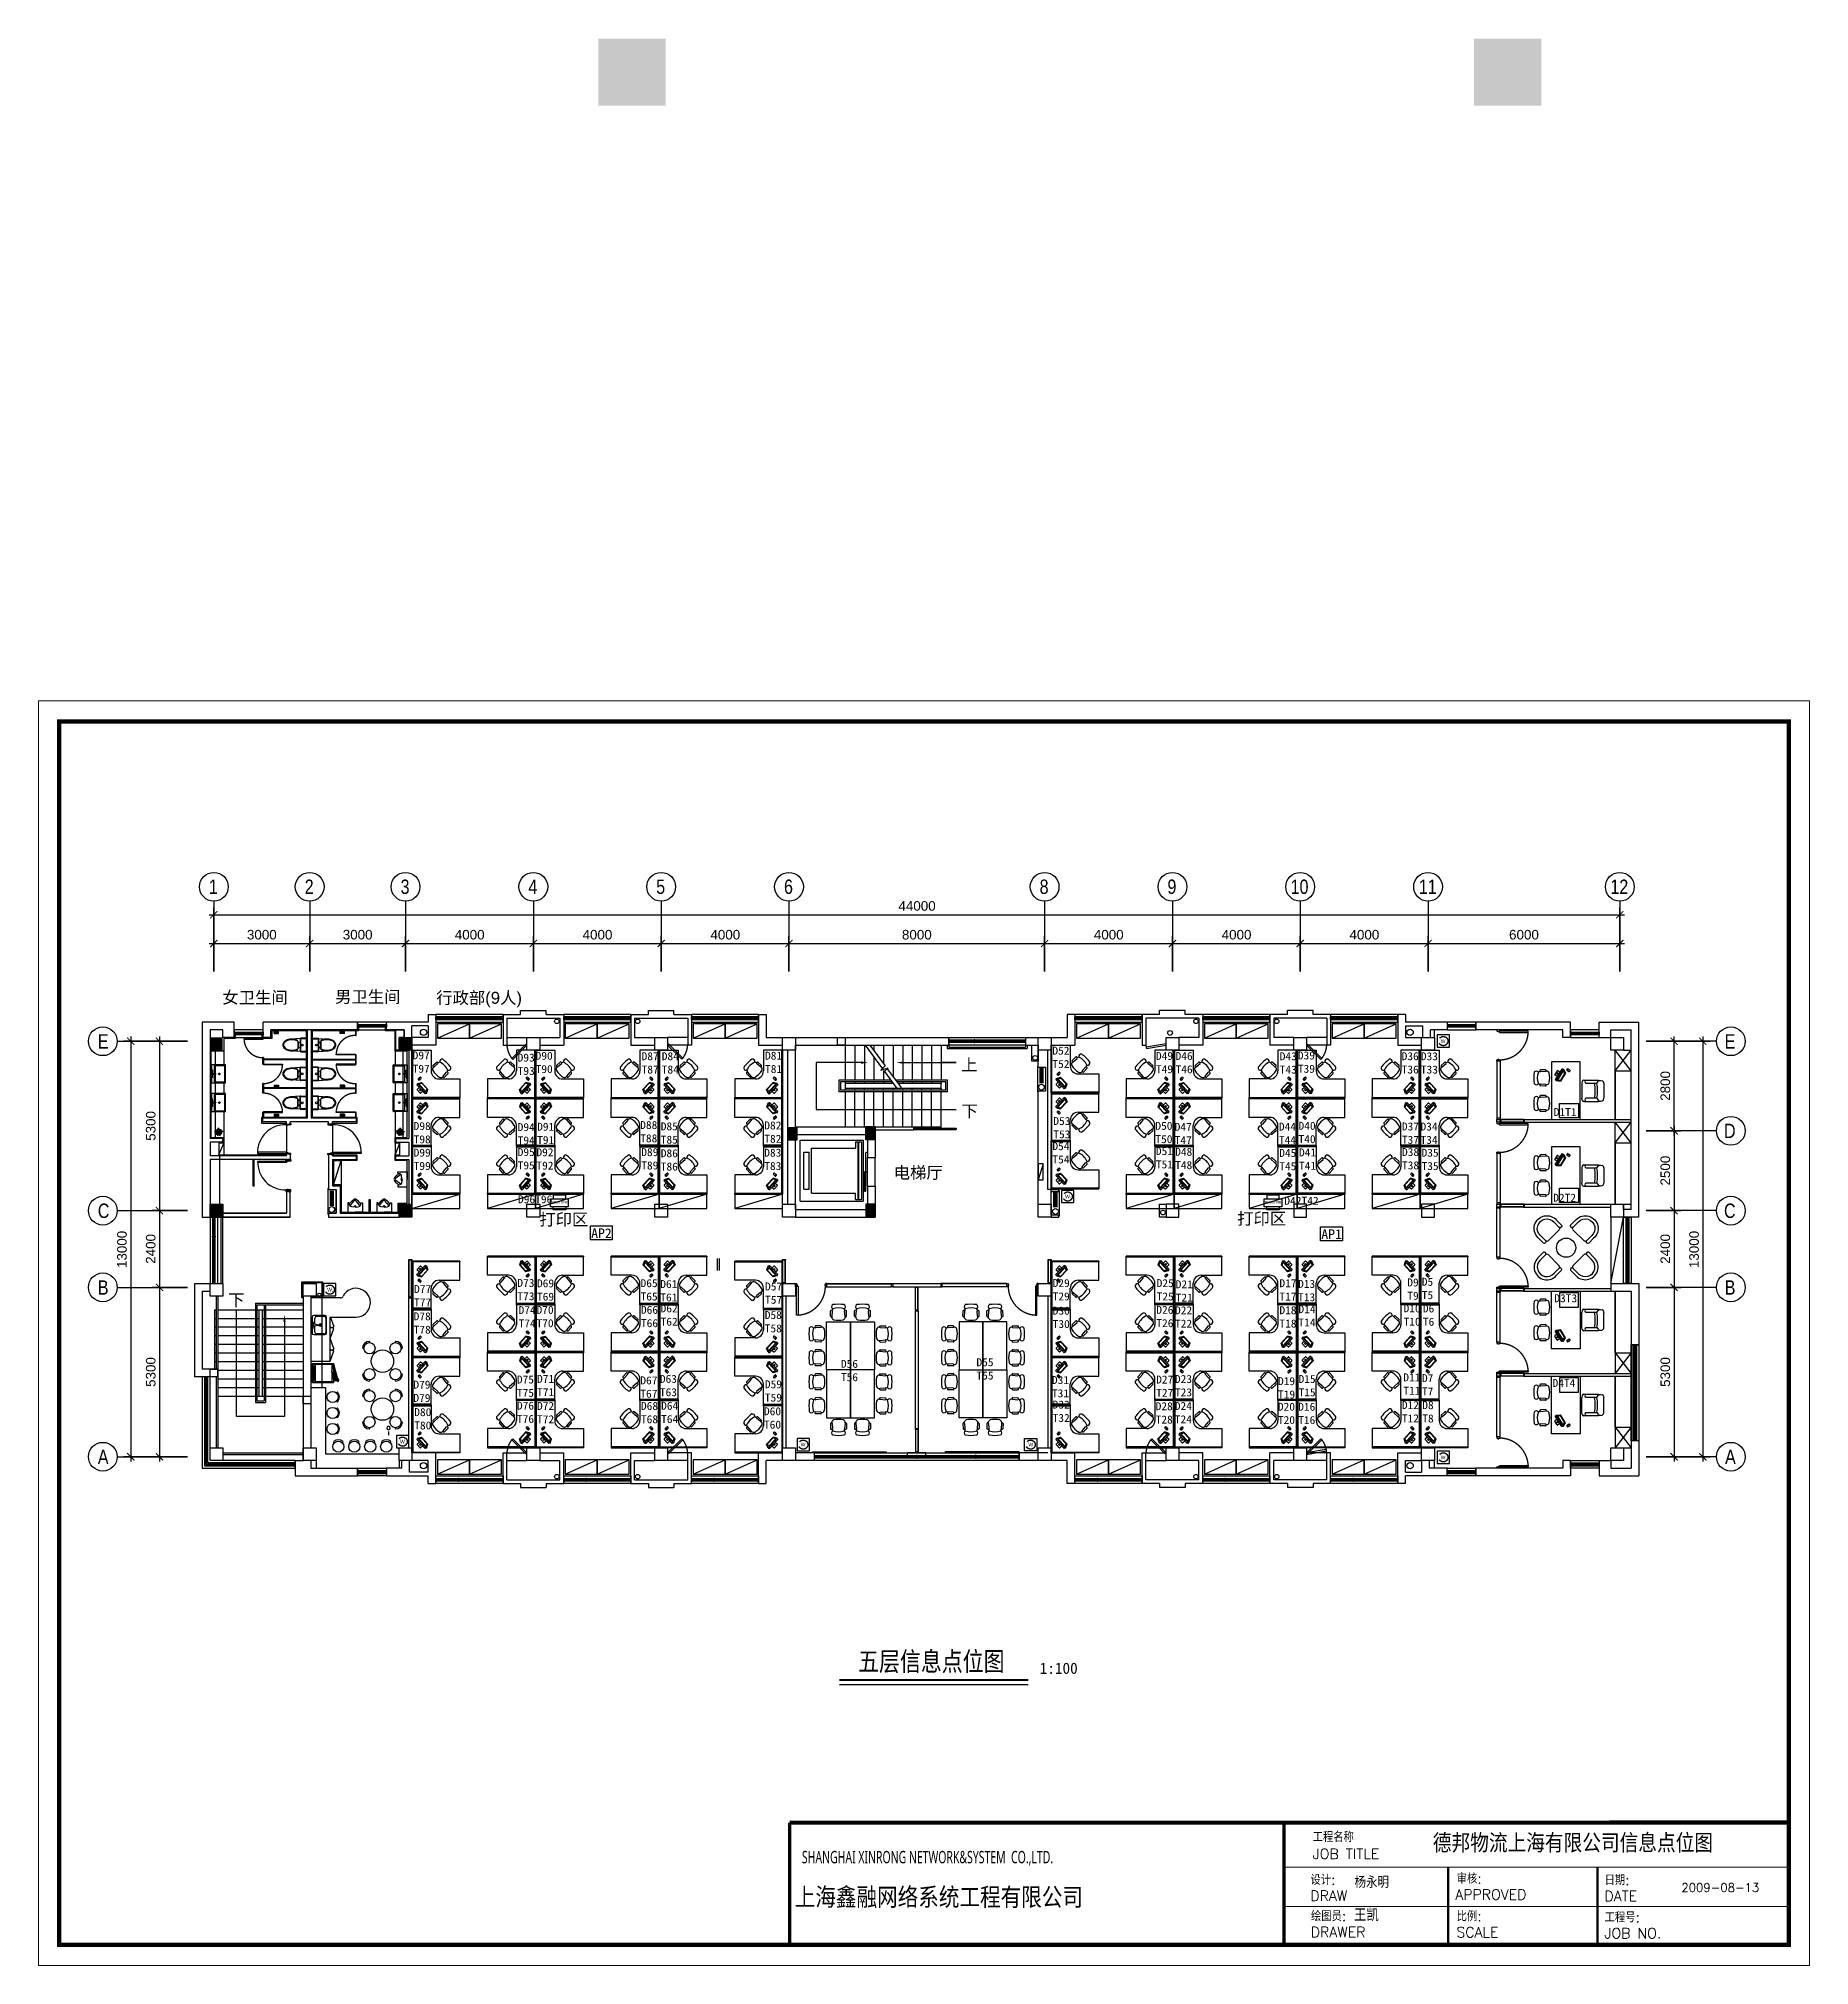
# Model space of a CAD drawing. Header units: millimetres. Extents: x 526420 to 928802, y 401925 to 509768.
# Drawn here: x 804535 to 859958, y 401925 to 462221 of the extents above; entities that cross this region are included whole.
import ezdxf
from ezdxf.enums import TextEntityAlignment as Align

# ---------------------------------------------------------------- set-up
doc = ezdxf.new("R2010")
doc.units = ezdxf.units.MM
doc.header["$LTSCALE"] = 3000
doc.header["$MEASUREMENT"] = 0
for name, pattern in [('CENTER', [2, 1.25, -0.25, 0.25, -0.25]), ('DASH', [0.35, 0.25, -0.1]), ('DASHED', [0.75, 0.5, -0.25]), ('DASHED2', [0.375, 0.25, -0.125]), ('HIDDEN', [0.375, 0.25, -0.125]), ('TRATTEGGIATA2', [0.375, 0.25, -0.125])]:
    doc.linetypes.add(name, pattern=pattern)
doc.layers.get('0').update_dxf_attribs({"linetype": 'CONTINUOUS'})
for name, color, linetype in [('4', 4, 'CONTINUOUS'), ('8', 8, 'CONTINUOUS'), ('A', 7, 'CONTINUOUS'), ('D-GJG', 7, 'CONTINUOUS'), ('D-WALL', 7, 'CONTINUOUS'), ('D-WINDOW', 7, 'CONTINUOUS'), ('P-DOOR', 7, 'CONTINUOUS'), ('P-FURNI-A', 7, 'CONTINUOUS'), ('P-FURNI-I', 7, 'CONTINUOUS'), ('P-STAIR', 7, 'CONTINUOUS'), ('P-TEXT', 7, 'CONTINUOUS'), ('P-WALL', 7, 'CONTINUOUS'), ('P-WC', 7, 'CONTINUOUS'), ('环控', 3, 'CONTINUOUS'), ('窗台线', 7, 'CONTINUOUS')]:
    doc.layers.add(name, color=color, linetype=linetype)
doc.styles.add('Arial', font='ARIAL.TTF')
doc.styles.get("Standard").update_dxf_attribs({"font": 'romans.shx', "width": 0.65, "bigfont": 'hzfs1.shx'})
doc.styles.add('TITLE', font='ARIAL.TTF')
doc.styles.add('宋体', font='SimSun.ttf')

msp = doc.modelspace()

# ---------------------------------------------------------------- texts
at = {"color": 0, "style": 'Arial', "width": 0.8}
for s, p in [('1', (809865, 435455)), ('2', (812865, 435455)), ('3', (815865, 435455)), ('4', (819865, 435455)), ('5', (823865, 435455)), ('6', (827865, 435455)), ('8', (835865, 435455)), ('9', (839865, 435455)), ('10', (843720, 435455)), ('11', (847732, 435455)), ('12', (853728, 435455)), ('E', (806390, 430615)), ('E', (857303, 430615)), ('D', (857283, 427815)), ('C', (806390, 425315)), ('C', (857283, 425315)), ('B', (806390, 422915)), ('B', (857306, 422915)), ('A', (806390, 417615)), ('A', (857316, 417615))]:
    msp.add_text(s, height=450, dxfattribs=at).set_placement(p)
at = {"color": 0, "style": 'Arial'}
for s, p in [('44000', (831446, 434929)), ('3000', (811056, 434030)), ('3000', (814056, 434030)), ('4000', (817562, 434029)), ('4000', (821562, 434029)), ('4000', (825562, 434029)), ('8000', (831556, 434029)), ('4000', (837562, 434029)), ('4000', (841562, 434029)), ('4000', (845562, 434029)), ('6000', (850557, 434029))]:
    msp.add_text(s, height=300, dxfattribs=at).set_placement(p)
for s, p in [('2800', (855595, 428981)), ('5300', (808195, 427729)), ('2500', (855595, 426331)), ('13000', (807295, 423748)), ('2400', (808195, 423881)), ('2400', (855595, 423881)), ('13000', (856495, 423747)), ('5300', (808195, 420029)), ('5300', (855595, 420029))]:
    msp.add_text(s, height=300, rotation=90, dxfattribs=at).set_placement(p)
at = {"color": 0, "linetype": 'DASH', "style": 'Arial'}
for p in [(820578, 425758), (842911, 425758)]:
    msp.add_text('PRINTER', height=84, dxfattribs=at).set_placement(p)
at = {"layer": '4', "color": 0, "style": '宋体'}
msp.add_text('1:100', height=350, dxfattribs=at).set_placement((835867, 411050, -31883))
at = {"layer": '8', "color": 0, "style": '宋体', "width": 0.8}
msp.add_text('五层信息点位图', height=600, dxfattribs=at).set_placement((830183, 411140, -31883))
at = {"layer": 'A', "linetype": 'ByBlock', "lineweight": 0}
for s, height, p in [('工程名称', 322.2, (844409, 405788)), ('德邦物流上海有限公司信息点位图', 584.58, (848171, 405458)), ('JOB TITLE', 322.2, (844409, 405257)), ('设计:', 322.2, (844343, 404448)), ('杨永明', 359.3, (845722, 404352)), ('审核:', 322.2, (848917, 404488)), ('日期:', 322.2, (853547, 404440)), ('上海鑫融网络系统工程有限公司', 644.45, (828200, 403723)), ('DRAW', 322.2, (844336, 403945)), ('APPROVED', 322.2, (848875, 403984)), ('DATE', 322.2, (853541, 403936)), ('绘图员:', 322.2, (844358, 403312)), ('王凯', 389.3, (845703, 403310)), ('比例:', 322.2, (848917, 403308)), ('工程号:', 322.2, (853547, 403274)), ('DRAWER', 322.2, (844351, 402808)), ('SCALE', 322.2, (848910, 402804)), ('JOB NO.', 322.2, (853541, 402770))]:
    msp.add_text(s, height=height, dxfattribs=at).set_placement(p)
at = {"layer": 'A', "linetype": 'ByBlock', "lineweight": 0, "insert": (828426, 405509), "char_height": 386.672, "width": 20453.43, "attachment_point": 1}
msp.add_mtext('{\\fLucida Handwriting|b0|i0|c0|p66;SHANGHAI \\fLucida Handwriting|b0|i0|c134|p66;XINRONG\\fLucida Handwriting|b0|i0|c0|p66; NETWORK&SYSTEM  CO.,LTD.}', dxfattribs=at)
at = {"layer": 'P-FURNI-I', "color": 0, "linetype": 'DASH', "style": 'TITLE'}
for p in [(848416, 430792), (836662, 425929), (813568, 423014), (815848, 418258), (828385, 418165), (848416, 417767)]:
    msp.add_text('W.', height=115.2, dxfattribs=at).set_placement(p)
at = {"layer": 'P-FURNI-I', "color": 0, "linetype": 'DASH', "style": 'TITLE', "text_generation_flag": 4}
msp.add_text('W.', height=115.2, rotation=180, dxfattribs=at).set_placement((835664, 418165))
at = {"layer": 'P-FURNI-I', "color": 6, "ltscale": 0.7, "attachment_point": 1}
for s, insert, char_height, width in [('{\\fKaiTi_GB2312|b0|i0|c134|p49;\\W1.05;\\C3;D97\\PT97}', (816242, 430528), 250, 339.37), ('{\\fKaiTi_GB2312|b0|i0|c134|p49;\\W1.05;\\C3;D90\\PT90}', (820091, 430516), 250, 339.37), ('{\\fKaiTi_GB2312|b0|i0|c134|p49;\\W1.05;\\C3;D81\\PT81}', (827272, 430519), 250, 339.37), ('{\\fKaiTi_GB2312|b0|i0|c134|p49;\\W1.05;\\C3;D52\\PT52}', (836264, 430675), 250, 339.37), ('{\\fKaiTi_GB2312|b0|i0|c134|p49;\\W1.05;\\C3;D49\\PT49}', (839505, 430512), 250, 339.37), ('{\\fKaiTi_GB2312|b0|i0|c134|p49;\\W1.05;\\C3;D39\\PT39}', (843946, 430526), 250, 339.37), ('{\\fKaiTi_GB2312|b0|i0|c134|p49;\\W1.05;\\C3;D93\\PT93}', (819529, 430458), 250, 339.37), ('{\\fKaiTi_GB2312|b0|i0|c134|p49;\\W1.05;\\C3;D87\\PT87}', (823408, 430502), 250, 596.97), ('{\\fKaiTi_GB2312|b0|i0|c134|p49;\\W1.05;\\C3;D84\\PT84}', (824039, 430502), 250, 339.37), ('{\\fKaiTi_GB2312|b0|i0|c134|p49;\\W1.05;\\C3;D43\\PT43}', (843379, 430500), 250, 339.37), ('{\\fKaiTi_GB2312|b0|i0|c134|p49;\\W1.05;\\C3;D36\\PT36}', (847195, 430502), 250, 339.37), ('{\\fKaiTi_GB2312|b0|i0|c134|p49;\\W1.05;\\C3;D33\\PT33}', (847795, 430500), 250, 472.17), ('{\\fKaiTi_GB2312|b0|i0|c134|p49;\\W1.05;\\C3;D1T1}', (851954, 428756), 250, 339.37), ('{\\fKaiTi_GB2312|b0|i0|c134|p49;\\W1.05;\\C3;D98\\PT98}', (816273, 428317), 250, 472.17), ('{\\fKaiTi_GB2312|b0|i0|c134|p49;\\W1.05;\\C3;D94\\PT94}', (819529, 428284), 250, 339.37), ('{\\fKaiTi_GB2312|b0|i0|c134|p49;\\W1.05;\\C3;D91\\PT91}', (820139, 428295), 250, 339.37), ('{\\fKaiTi_GB2312|b0|i0|c134|p49;\\W1.05;\\C3;D88\\PT88}', (823365, 428349), 250, 339.37), ('{\\fKaiTi_GB2312|b0|i0|c134|p49;\\W1.05;\\C3;D85\\PT85}', (824008, 428307), 250, 339.37), ('{\\fKaiTi_GB2312|b0|i0|c134|p49;\\W1.05;\\C3;D82\\PT82}', (827249, 428336), 250, 339.37), ('{\\fKaiTi_GB2312|b0|i0|c134|p49;\\W1.05;\\C3;D53\\PT53}', (836294, 428475), 250, 339.37), ('{\\fKaiTi_GB2312|b0|i0|c134|p49;\\W1.05;\\C3;D50\\PT50}', (839487, 428323), 250, 339.37), ('{\\fKaiTi_GB2312|b0|i0|c134|p49;\\W1.05;\\C3;D47\\PT47}', (840091, 428292), 250, 528.81), ('{\\fKaiTi_GB2312|b0|i0|c134|p49;\\W1.05;\\C3;D44\\PT44}', (843354, 428298), 250, 339.37), ('{\\fKaiTi_GB2312|b0|i0|c134|p49;\\W1.05;\\C3;D40\\PT40}', (843966, 428324), 250, 528.81), ('{\\fKaiTi_GB2312|b0|i0|c134|p49;\\W1.05;\\C3;D37\\PT37}', (847202, 428303), 250, 339.37), ('{\\fKaiTi_GB2312|b0|i0|c134|p49;\\W1.05;\\C3;D34\\PT34}', (847784, 428301), 250, 339.37), ('{\\fKaiTi_GB2312|b0|i0|c134|p49;\\W1.05;\\C3;D95\\PT95}', (819530, 427503), 250, 596.97), ('{\\fKaiTi_GB2312|b0|i0|c134|p49;\\W1.05;\\C3;D92\\PT92}', (820116, 427496), 250, 339.37), ('{\\fKaiTi_GB2312|b0|i0|c134|p49;\\W1.05;\\C3;D89\\PT89}', (823398, 427500), 250, 339.37), ('{\\fKaiTi_GB2312|b0|i0|c134|p49;\\W1.05;\\C3;D54\\PT54}', (836265, 427688), 250, 339.37), ('{\\fKaiTi_GB2312|b0|i0|c134|p49;\\W1.05;\\C3;D51\\PT51}', (839502, 427534), 250, 339.37), ('{\\fKaiTi_GB2312|b0|i0|c134|p49;\\W1.05;\\C3;D48\\PT48}', (840106, 427510), 250, 339.37), ('{\\fKaiTi_GB2312|b0|i0|c134|p49;\\W1.05;\\C3;D38\\PT38}', (847206, 427504), 250, 339.37), ('{\\fKaiTi_GB2312|b0|i0|c134|p49;\\W1.05;\\C3;D99\\PT99}', (816274, 427485), 250, 339.37), ('{\\fKaiTi_GB2312|b0|i0|c134|p49;\\W1.05;\\C3;D86\\PT86}', (824008, 427465), 250, 339.37), ('{\\fKaiTi_GB2312|b0|i0|c134|p49;\\W1.05;\\C3;D83\\PT83}', (827247, 427483), 250, 596.97), ('{\\fKaiTi_GB2312|b0|i0|c134|p49;\\W1.05;\\C3;D45\\PT45}', (843363, 427476), 250, 339.37), ('{\\fKaiTi_GB2312|b0|i0|c134|p49;\\W1.05;\\C3;D41\\PT41}', (843983, 427492), 250, 339.37), ('{\\fKaiTi_GB2312|b0|i0|c134|p49;\\W1.05;\\C3;D35\\PT35}', (847817, 427482), 250, 339.37), ('{\\fKaiTi_GB2312|b0|i0|c134|p49;\\W1.05;\\C3;D96T96}', (819541, 426025), 250, 339.37), ('{\\fKaiTi_GB2312|b0|i0|c134|p49;\\W1.05;\\C3;D42T42}', (843524, 425978), 250, 339.37), ('{\\fKaiTi_GB2312|b0|i0|c134|p49;\\W1.05;\\C3;D2T2}', (851938, 426075), 250, 339.37), ('{\\fSimHei|b0|i0|c134|p2;\\W1.05;AP2}', (821830, 424990), 300, 890.36), ('{\\fSimHei|b0|i0|c134|p2;\\W1.05;AP1}', (844681, 424959), 300, 434.34), ('{\\fKaiTi_GB2312|b0|i0|c134|p49;\\W1.05;\\C3;D73\\PT73}', (819520, 423407), 250, 339.37), ('{\\fKaiTi_GB2312|b0|i0|c134|p49;\\W1.05;\\C3;D69\\PT69}', (820135, 423395), 250, 339.37), ('{\\fKaiTi_GB2312|b0|i0|c134|p49;\\W1.05;\\C3;D65\\PT65}', (823376, 423400), 250, 339.37), ('{\\fKaiTi_GB2312|b0|i0|c134|p49;\\W1.05;\\C3;D61\\PT61}', (823994, 423372), 250, 339.37), ('{\\fKaiTi_GB2312|b0|i0|c134|p49;\\W1.05;\\C3;D57\\PT57}', (827272, 423297), 250, 339.37), ('{\\fKaiTi_GB2312|b0|i0|c134|p49;\\W1.05;\\C3;D29\\PT29}', (836273, 423403), 250, 596.97), ('{\\fKaiTi_GB2312|b0|i0|c134|p49;\\W1.05;\\C3;D25\\PT25}', (839527, 423401), 250, 472.17), ('{\\fKaiTi_GB2312|b0|i0|c134|p49;\\W1.05;\\C3;D21\\PT21}', (840123, 423364), 250, 596.97), ('{\\fKaiTi_GB2312|b0|i0|c134|p49;\\W1.05;\\C3;D17\\PT17}', (843369, 423399), 250, 339.37), ('{\\fKaiTi_GB2312|b0|i0|c134|p49;\\W1.05;\\C3;D13\\PT13}', (843953, 423378), 250, 339.37), ('{\\fKaiTi_GB2312|b0|i0|c134|p49;\\W1.05;\\C3;D5\\PT5}', (847825, 423443), 250, 343.02), ('{\\fKaiTi_GB2312|b0|i0|c134|p49;\\W1.05;\\C3;D77\\PT77}', (816287, 423216), 250, 339.37), ('{\\fKaiTi_GB2312|b0|i0|c134|p49;\\W1.05;\\C3;D3T3}', (851974, 422928), 250, 339.37), ('{\\fKaiTi_GB2312|b0|i0|c134|p49;\\W1.05;\\C3;D78\\PT78}', (816274, 422362), 250, 339.37), ('{\\fKaiTi_GB2312|b0|i0|c134|p49;\\W1.05;\\C3;D74\\PT74}', (819557, 422558), 250, 339.37), ('{\\fKaiTi_GB2312|b0|i0|c134|p49;\\W1.05;\\C3;D70\\PT70}', (820118, 422564), 250, 339.37), ('{\\fKaiTi_GB2312|b0|i0|c134|p49;\\W1.05;\\C3;D66\\PT66}', (823388, 422566), 250, 339.37), ('{\\fKaiTi_GB2312|b0|i0|c134|p49;\\W1.05;\\C3;D62\\PT62}', (824003, 422612), 250, 339.37), ('{\\fKaiTi_GB2312|b0|i0|c134|p49;\\W1.05;\\C3;D30\\PT30}', (836274, 422540), 250, 339.37), ('{\\fKaiTi_GB2312|b0|i0|c134|p49;\\W1.05;\\C3;D26\\PT26}', (839517, 422566), 250, 339.37), ('{\\fKaiTi_GB2312|b0|i0|c134|p49;\\W1.05;\\C3;D22\\PT22}', (840102, 422550), 250, 339.37), ('{\\fKaiTi_GB2312|b0|i0|c134|p49;\\W1.05;\\C3;D18\\PT18}', (843369, 422554), 250, 339.37), ('{\\fKaiTi_GB2312|b0|i0|c134|p49;\\W1.05;\\C3;D14\\PT14}', (843964, 422586), 250, 339.37), ('{\\fKaiTi_GB2312|b0|i0|c134|p49;\\W1.05;\\C3;D10\\PT10}', (847254, 422613), 250, 339.37), ('{\\fKaiTi_GB2312|b0|i0|c134|p49;\\W1.05;\\C3;D6\\PT6}', (847858, 422608), 250, 339.37), ('{\\fKaiTi_GB2312|b0|i0|c134|p49;\\W1.05;\\C3;D56\\PT56}', (829646, 420876), 250, 339.37), ('{\\fKaiTi_GB2312|b0|i0|c134|p49;\\W1.05;\\C3;D55\\PT55}', (833888, 420925), 250, 339.37), ('{\\fKaiTi_GB2312|b0|i0|c134|p49;\\W1.05;\\C3;D75\\PT75}', (819504, 420385), 250, 472.17), ('{\\fKaiTi_GB2312|b0|i0|c134|p49;\\W1.05;\\C3;D71\\PT71}', (820136, 420406), 250, 339.37), ('{\\fKaiTi_GB2312|b0|i0|c134|p49;\\W1.05;\\C3;D67\\PT67}', (823369, 420358), 250, 339.37), ('{\\fKaiTi_GB2312|b0|i0|c134|p49;\\W1.05;\\C3;D63\\PT63}', (823979, 420405), 250, 339.37), ('{\\fKaiTi_GB2312|b0|i0|c134|p49;\\W1.05;\\C3;D31\\PT31}', (836250, 420370), 250, 339.37), ('{\\fKaiTi_GB2312|b0|i0|c134|p49;\\W1.05;\\C3;D27\\PT27}', (839511, 420385), 250, 339.37), ('{\\fKaiTi_GB2312|b0|i0|c134|p49;\\W1.05;\\C3;D23\\PT23}', (840099, 420401), 250, 339.37), ('{\\fKaiTi_GB2312|b0|i0|c134|p49;\\W1.05;\\C3;D19\\PT19}', (843326, 420334), 250, 339.37), ('{\\fKaiTi_GB2312|b0|i0|c134|p49;\\W1.05;\\C3;D15\\PT15}', (843968, 420402), 250, 339.37), ('{\\fKaiTi_GB2312|b0|i0|c134|p49;\\W1.05;\\C3;D11\\PT11}', (847247, 420452), 250, 339.37), ('{\\fKaiTi_GB2312|b0|i0|c134|p49;\\W1.05;\\C3;D7\\PT7}', (847830, 420428), 250, 339.37), ('{\\fKaiTi_GB2312|b0|i0|c134|p49;\\W1.05;\\C3;D4T4}', (851917, 420278), 250, 339.37), ('{\\fKaiTi_GB2312|b0|i0|c134|p49;\\W1.05;\\C3;D79\\PD79}', (816266, 420225), 250, 596.97), ('{\\fKaiTi_GB2312|b0|i0|c134|p49;\\W1.05;\\C3;D59\\PT59}', (827265, 420236), 250, 339.37), ('{\\fKaiTi_GB2312|b0|i0|c134|p49;\\W1.05;\\C3;D80\\PT80}', (816293, 419365), 250, 339.37), ('{\\fKaiTi_GB2312|b0|i0|c134|p49;\\W1.05;\\C3;D76\\PT76}', (819507, 419568), 250, 339.37), ('{\\fKaiTi_GB2312|b0|i0|c134|p49;\\W1.05;\\C3;D72\\PT72}', (820136, 419558), 250, 339.37), ('{\\fKaiTi_GB2312|b0|i0|c134|p49;\\W1.05;\\C3;D68\\PT68}', (823389, 419559), 250, 339.37), ('{\\fKaiTi_GB2312|b0|i0|c134|p49;\\W1.05;\\C3;D64\\PT64}', (824019, 419563), 250, 339.37), ('{\\fKaiTi_GB2312|b0|i0|c134|p49;\\W1.05;\\C3;D60\\PT60}', (827238, 419391), 250, 339.37), ('{\\fKaiTi_GB2312|b0|i0|c134|p49;\\W1.05;\\C3;D32\\PT32}', (836272, 419600), 250, 339.37), ('{\\fKaiTi_GB2312|b0|i0|c134|p49;\\W1.05;\\C3;D28\\PT28}', (839496, 419549), 250, 339.37), ('{\\fKaiTi_GB2312|b0|i0|c134|p49;\\W1.05;\\C3;D24\\PT24}', (840094, 419557), 250, 339.37), ('{\\fKaiTi_GB2312|b0|i0|c134|p49;\\W1.05;\\C3;D20\\PT20}', (843321, 419535), 250, 339.37), ('{\\fKaiTi_GB2312|b0|i0|c134|p49;\\W1.05;\\C3;D16\\PT16}', (843958, 419533), 250, 339.37), ('{\\fKaiTi_GB2312|b0|i0|c134|p49;\\W1.05;\\C3;D12\\PT12}', (847201, 419587), 250, 339.37), ('{\\fKaiTi_GB2312|b0|i0|c134|p49;\\W1.05;\\C3;D8\\PT8}', (847841, 419583), 250, 339.37)]:
    msp.add_mtext(s, dxfattribs=dict(at, insert=insert, char_height=char_height, width=width))
at = {"layer": 'P-FURNI-I', "color": 1, "ltscale": 0.7, "char_height": 250, "width": 339.37, "attachment_point": 1}
for s, insert in [('{\\fKaiTi_GB2312|b0|i0|c134|p49;\\W1.05;\\C3;D46\\PT46}', (840118, 430509)), ('{\\fKaiTi_GB2312|b0|i0|c134|p49;\\W1.05;\\C3;D9\\PT9}', (847371, 423422)), ('{\\fKaiTi_GB2312|b0|i0|c134|p49;\\W1.05;\\C3;D58\\PT58}', (827262, 422402))]:
    msp.add_mtext(s, dxfattribs=dict(at, insert=insert))
at = {"layer": 'P-TEXT', "color": 0, "style": 'Arial'}
for s, p in [('女卫生间', (812334, 432026, 0)), ('男卫生间', (815863, 432050, 0)), ('行政部(9人)', (819665, 432017, 0)), ('上', (833922, 429921)), ('下', (833934, 428472)), ('电梯厅', (832833, 426545)), ('下', (810980, 422564))]:
    msp.add_text(s, height=375, dxfattribs=at).set_placement(p, align=Align.RIGHT)
for p in [(820206, 425081, 0), (842047, 425108, 0)]:
    msp.add_text('打印区', height=375, dxfattribs=at).set_placement(p)

# ---------------------------------------------------------------- blocks, each defined once
blk = doc.blocks.new('日期')
at = {"layer": 'A', "linetype": 'ByBlock', "lineweight": 0}
blk.add_text('2009-08-13', height=268.1, dxfattribs=at).set_placement((577160, 406164))

# ---------------------------------------------------------------- hatches: boundary and pattern name
at = {"layer": 'D-WALL', "ltscale": 100}
for points in [[(822059, 460121), (824159, 460121), (824159, 462221), (822059, 462221)], [(849464, 460121), (851564, 460121), (851564, 462221), (849464, 462221)]]:
    msp.add_hatch(color=7, dxfattribs=at).paths.add_polyline_path(points)

# ---------------------------------------------------------------- linework, layer by layer
at = {"color": 0, "ltscale": 0.7}
for p, q in [((809871, 434804), (854171, 434804)), ((810021, 433029), (810021, 435029)), ((854021, 433029), (854021, 435029)), ((810021, 433029), (810021, 434129)), ((813021, 433029), (813021, 434129)), ((813021, 433029), (813021, 434129)), ((816021, 433029), (816021, 434129)), ((816021, 433029), (816021, 434129)), ((820021, 433029), (820021, 434129)), ((820021, 433029), (820021, 434129)), ((824021, 433029), (824021, 434129)), ((824021, 433029), (824021, 434129)), ((828021, 433029), (828021, 434129)), ((828021, 433029), (828021, 434129)), ((836021, 433029), (836021, 434129)), ((836021, 433029), (836021, 434129)), ((840021, 433029), (840021, 434129)), ((840021, 433029), (840021, 434129)), ((844021, 433029), (844021, 434129)), ((844021, 433029), (844021, 434129)), ((848021, 433029), (848021, 434129)), ((848021, 433029), (848021, 434129)), ((854021, 433029), (854021, 434129)), ((809871, 433904), (813171, 433904)), ((812871, 433904), (816171, 433904)), ((815871, 433904), (820171, 433904)), ((819871, 433904), (824171, 433904)), ((823871, 433904), (828171, 433904)), ((827871, 433904), (836171, 433904)), ((835871, 433904), (840171, 433904)), ((839871, 433904), (844171, 433904)), ((843871, 433904), (848171, 433904)), ((847871, 433904), (854171, 433904)), ((809196, 430844), (807196, 430844)), ((807421, 430994), (807421, 417694)), ((809196, 430844), (808096, 430844)), ((808321, 430994), (808321, 425394)), ((854846, 430844), (855946, 430844)), ((854846, 430844), (856846, 430844)), ((855721, 427894), (855721, 430994)), ((856621, 430994), (856621, 417694)), ((827981, 427764), (827981, 428164)), ((855721, 428194), (855721, 425394)), ((827981, 427764), (828281, 427764)), ((854846, 428044), (855946, 428044)), ((854846, 428044), (855946, 428044)), ((808321, 425694), (808321, 422994)), ((855721, 425694), (855721, 422994)), ((809196, 425544), (808096, 425544)), ((809196, 425544), (808096, 425544)), ((854846, 425544), (855946, 425544)), ((854846, 425544), (855946, 425544)), ((808321, 423294), (808321, 417694)), ((855721, 423294), (855721, 417694)), ((809196, 423144), (808096, 423144)), ((809196, 423144), (808096, 423144)), ((854846, 423144), (855946, 423144)), ((854846, 423144), (855946, 423144)), ((809196, 417844), (807196, 417844)), ((809196, 417844), (808096, 417844)), ((854846, 417844), (855946, 417844)), ((854846, 417844), (856846, 417844))]:
    msp.add_line(p, q, dxfattribs=at)
at = {"color": 0, "linetype": 'CENTER'}
for p, q in [((810021, 435229), (810021, 433029)), ((813021, 435229), (813021, 433029)), ((816021, 435229), (816021, 433029)), ((820021, 435229), (820021, 433029)), ((824021, 435229), (824021, 433029)), ((828021, 435229), (828021, 433029)), ((836021, 435229), (836021, 433029)), ((840021, 435229), (840021, 433029)), ((844021, 435229), (844021, 433029)), ((848021, 435229), (848021, 433029)), ((854021, 435229), (854021, 433029)), ((806996, 430844), (809196, 430844)), ((857046, 430844), (854846, 430844)), ((857046, 428044), (854846, 428044)), ((806996, 425544), (809196, 425544)), ((857046, 425544), (854846, 425544)), ((806996, 423144), (809196, 423144)), ((857046, 423144), (854846, 423144)), ((806996, 417844), (809196, 417844)), ((857046, 417844), (854846, 417844))]:
    msp.add_line(p, q, dxfattribs=at)
at = {"color": 0}
for p, q in [((812638, 430852), (812638, 430875)), ((812638, 430579), (812638, 430602)), ((812648, 430847), (812648, 430608)), ((812648, 430820), (812677, 430820)), ((812648, 430800), (812661, 430800)), ((812648, 430790), (812661, 430790)), ((812648, 430665), (812661, 430665)), ((812648, 430655), (812661, 430655)), ((812648, 430635), (812677, 430635)), ((812661, 430800), (812661, 430655)), ((812661, 430795), (812677, 430795)), ((812661, 430660), (812677, 430660)), ((813374, 430820), (813345, 430820)), ((813361, 430795), (813345, 430795)), ((813361, 430660), (813345, 430660)), ((813374, 430635), (813345, 430635)), ((813361, 430800), (813361, 430655)), ((813374, 430800), (813361, 430800)), ((813374, 430790), (813361, 430790)), ((813374, 430665), (813361, 430665)), ((813374, 430655), (813361, 430655)), ((813374, 430847), (813374, 430608)), ((813384, 430852), (813384, 430875)), ((813384, 430579), (813384, 430602)), ((812638, 429972), (812638, 429949)), ((812648, 429704), (812648, 429943)), ((812648, 429917), (812677, 429917)), ((813374, 429917), (813345, 429917)), ((813374, 429704), (813374, 429943)), ((813384, 429972), (813384, 429949)), ((812638, 429699), (812638, 429677)), ((812648, 429897), (812661, 429897)), ((812648, 429887), (812661, 429887)), ((812648, 429761), (812661, 429761)), ((812648, 429751), (812661, 429751)), ((812648, 429731), (812677, 429731)), ((812661, 429751), (812661, 429897)), ((812661, 429892), (812677, 429892)), ((812661, 429756), (812677, 429756)), ((813361, 429892), (813345, 429892)), ((813361, 429756), (813345, 429756)), ((813374, 429731), (813345, 429731)), ((813361, 429751), (813361, 429897)), ((813374, 429897), (813361, 429897)), ((813374, 429887), (813361, 429887)), ((813374, 429761), (813361, 429761)), ((813374, 429751), (813361, 429751)), ((813384, 429699), (813384, 429677)), ((812638, 429068), (812638, 429046)), ((812638, 428795), (812638, 428773)), ((812648, 428801), (812648, 429039)), ((812648, 429013), (812677, 429013)), ((812648, 428993), (812661, 428993)), ((812648, 428983), (812661, 428983)), ((812648, 428857), (812661, 428857)), ((812648, 428847), (812661, 428847)), ((812648, 428827), (812677, 428827)), ((812661, 428847), (812661, 428993)), ((812661, 428988), (812677, 428988)), ((812661, 428852), (812677, 428852)), ((813374, 429013), (813345, 429013)), ((813361, 428988), (813345, 428988)), ((813361, 428852), (813345, 428852)), ((813374, 428827), (813345, 428827)), ((813361, 428847), (813361, 428993)), ((813374, 428993), (813361, 428993)), ((813374, 428983), (813361, 428983)), ((813374, 428857), (813361, 428857)), ((813374, 428847), (813361, 428847)), ((813374, 428801), (813374, 429039)), ((813384, 429068), (813384, 429046)), ((813384, 428795), (813384, 428773))]:
    msp.add_line(p, q, dxfattribs=at)
at = {"color": 0, "ltscale": 2}
for p, q in [((835801, 430064), (835821, 430064)), ((835801, 430064), (835801, 429264)), ((835821, 430034), (835821, 430064)), ((835821, 430034), (836061, 430034)), ((835861, 429989), (835991, 429989)), ((835861, 429989), (835991, 429989)), ((835861, 429949), (835991, 429949)), ((835861, 429949), (835991, 429949)), ((835861, 429909), (835991, 429909)), ((835861, 429909), (835991, 429909)), ((836061, 429294), (836061, 430034)), ((835861, 429869), (835991, 429869)), ((835861, 429869), (835991, 429869)), ((835861, 429829), (835991, 429829)), ((835861, 429829), (835991, 429829)), ((835861, 429789), (835991, 429789)), ((835861, 429789), (835991, 429789)), ((835861, 429749), (835991, 429749)), ((835861, 429749), (835991, 429749)), ((835861, 429709), (835991, 429709)), ((835861, 429709), (835991, 429709)), ((835861, 429709), (835991, 429709)), ((835861, 429669), (835991, 429669)), ((835861, 429669), (835991, 429669)), ((835861, 429629), (835991, 429629)), ((835861, 429629), (835991, 429629)), ((835861, 429629), (835991, 429629)), ((835861, 429589), (835991, 429589)), ((835861, 429589), (835991, 429589)), ((835861, 429549), (835991, 429549)), ((835801, 429264), (835821, 429264)), ((835821, 429294), (835821, 429264)), ((835821, 429294), (836061, 429294)), ((813591, 426234), (813611, 426234)), ((813591, 426234), (813591, 425434)), ((813611, 426204), (813611, 426234)), ((813611, 426204), (813851, 426204)), ((813651, 426159), (813781, 426159)), ((813651, 426159), (813781, 426159)), ((813651, 426119), (813781, 426119)), ((813651, 426119), (813781, 426119)), ((813651, 426079), (813781, 426079)), ((813651, 426079), (813781, 426079)), ((813651, 426039), (813781, 426039)), ((813651, 426039), (813781, 426039)), ((813651, 425999), (813781, 425999)), ((813651, 425999), (813781, 425999)), ((813651, 425959), (813781, 425959)), ((813651, 425959), (813781, 425959)), ((813651, 425919), (813781, 425919)), ((813651, 425919), (813781, 425919)), ((813651, 425879), (813781, 425879)), ((813651, 425879), (813781, 425879)), ((813651, 425879), (813781, 425879)), ((813651, 425839), (813781, 425839)), ((813651, 425839), (813781, 425839)), ((813651, 425799), (813781, 425799)), ((813651, 425799), (813781, 425799)), ((813651, 425799), (813781, 425799)), ((813651, 425759), (813781, 425759)), ((813651, 425759), (813781, 425759)), ((813651, 425719), (813781, 425719)), ((813851, 425464), (813851, 426204)), ((836461, 426144), (836221, 426144)), ((836221, 425404), (836221, 426144)), ((836421, 426099), (836291, 426099)), ((836421, 426099), (836291, 426099)), ((836421, 426059), (836291, 426059)), ((836421, 426059), (836291, 426059)), ((836421, 426019), (836291, 426019)), ((836421, 426019), (836291, 426019)), ((836421, 425979), (836291, 425979)), ((836421, 425979), (836291, 425979)), ((836421, 425939), (836291, 425939)), ((836421, 425939), (836291, 425939)), ((836421, 425899), (836291, 425899)), ((836421, 425899), (836291, 425899)), ((836421, 425859), (836291, 425859)), ((836421, 425859), (836291, 425859)), ((836421, 425819), (836291, 425819)), ((836421, 425819), (836291, 425819)), ((836421, 425819), (836291, 425819)), ((836421, 425779), (836291, 425779)), ((836421, 425779), (836291, 425779)), ((836421, 425739), (836291, 425739)), ((836421, 425739), (836291, 425739)), ((836421, 425739), (836291, 425739)), ((836421, 425699), (836291, 425699)), ((836421, 425699), (836291, 425699)), ((836461, 426144), (836461, 426174)), ((836481, 426174), (836461, 426174)), ((836481, 426174), (836481, 425374)), ((813591, 425434), (813611, 425434)), ((813611, 425464), (813611, 425434)), ((813611, 425464), (813851, 425464)), ((836461, 425404), (836221, 425404)), ((836421, 425659), (836291, 425659)), ((836461, 425404), (836461, 425374)), ((836481, 425374), (836461, 425374))]:
    msp.add_line(p, q, dxfattribs=at)
at = {"color": 0, "linetype": 'DASH'}
for p, q in [((820561, 425910), (821114, 425910)), ((820561, 425660), (820561, 425910)), ((821033, 426029), (820643, 426029)), ((820643, 426029), (820643, 425910)), ((821033, 425910), (821033, 426029)), ((821114, 425910), (821114, 425660)), ((842894, 425910), (843447, 425910)), ((842894, 425660), (842894, 425910)), ((843366, 426029), (842976, 426029)), ((842976, 426029), (842976, 425910)), ((843366, 425910), (843366, 426029)), ((843447, 425910), (843447, 425660)), ((821114, 425660), (820561, 425660)), ((820643, 425568), (820643, 425660)), ((821033, 425568), (820643, 425568)), ((821033, 425660), (821033, 425568)), ((843447, 425660), (842894, 425660)), ((842976, 425568), (842976, 425660)), ((843366, 425568), (842976, 425568)), ((843366, 425660), (843366, 425568))]:
    msp.add_line(p, q, dxfattribs=at)
at = {"color": 0, "linetype": 'ByBlock', "lineweight": -2}
msp.add_line((815488, 418630), (815488, 418517), dxfattribs=at)
at = {"color": 0, "linetype": 'ByBlock', "const_width": 33.8}
for points in [[(810133, 434916), (809908, 434691)], [(853908, 434691), (854133, 434916)], [(810133, 434016), (809908, 433791)], [(812908, 433791), (813133, 434016)], [(813133, 434016), (812908, 433791)], [(815908, 433791), (816133, 434016)], [(816133, 434016), (815908, 433791)], [(819908, 433791), (820133, 434016)], [(820133, 434016), (819908, 433791)], [(823908, 433791), (824133, 434016)], [(824133, 434016), (823908, 433791)], [(827908, 433791), (828133, 434016)], [(828133, 434016), (827908, 433791)], [(835908, 433791), (836133, 434016)], [(836133, 434016), (835908, 433791)], [(839908, 433791), (840133, 434016)], [(840133, 434016), (839908, 433791)], [(843908, 433791), (844133, 434016)], [(844133, 434016), (843908, 433791)], [(847908, 433791), (848133, 434016)], [(848133, 434016), (847908, 433791)], [(853908, 433791), (854133, 434016)], [(807533, 430731), (807308, 430956)], [(808433, 430731), (808208, 430956)], [(855833, 430731), (855608, 430956)], [(856733, 430731), (856508, 430956)], [(855833, 427931), (855608, 428156)], [(855608, 428156), (855833, 427931)], [(808208, 425656), (808433, 425431)], [(808433, 425431), (808208, 425656)], [(855608, 425656), (855833, 425431)], [(855833, 425431), (855608, 425656)], [(808208, 423256), (808433, 423031)], [(808433, 423031), (808208, 423256)], [(855608, 423256), (855833, 423031)], [(855833, 423031), (855608, 423256)], [(807308, 417956), (807533, 417731)], [(808208, 417956), (808433, 417731)], [(855608, 417956), (855833, 417731)], [(856508, 417956), (856733, 417731)]]:
    msp.add_lwpolyline(points, dxfattribs=at)
at = {"color": 0, "ltscale": 5}
for centre in [(810021, 435679), (813021, 435679), (816021, 435679), (820021, 435679), (824021, 435679), (828021, 435679), (836021, 435679), (840021, 435679), (844021, 435679), (848021, 435679), (854021, 435679), (806546, 430844), (857496, 430844), (857496, 428044), (806546, 425544), (857496, 425544), (806546, 423144), (857496, 423144), (806546, 417844), (857496, 417844)]:
    msp.add_circle(centre, 450, dxfattribs=at)
at = {"color": 0, "ltscale": 0.7}
for centre, radius in [((816584, 431123), 100), ((820756, 431468), 70), ((823286, 431468), 70), ((840756, 431468), 70), ((843286, 431468), 70), ((847458, 431123), 100), ((835726, 430324), 75), ((813321, 422914), 50), ((816584, 417565), 100), ((820756, 417219), 70), ((823286, 417219), 70), ((840756, 417219), 70), ((843286, 417219), 70), ((847458, 417565), 100)]:
    msp.add_circle(centre, radius, dxfattribs=at)
at = {"color": 0, "ltscale": 2}
for centre in [(835921, 429409), (813711, 425579), (836361, 425519)]:
    msp.add_circle(centre, 90.6, dxfattribs=at)
at = {"color": 0}
for centre, radius, start, end in [((812304, 430727), 123, 155.78361, 179.76429), ((812304, 430728), 123, 180.23519, 204.21691), ((812398, 430670), 232, 109.38023, 152.4343), ((812377, 430767), 205, 205.93796, 251.13429), ((812304, 430727), 103, 156.1014, 179.71863), ((812304, 430728), 103, 180.28085, 204.05313), ((812398, 430670), 212, 109.3596, 152.27305), ((812377, 430767), 185, 206.03254, 251.26572), ((812471, 430985), 442, 248.66326, 277.69227), ((812471, 430985), 422, 248.60389, 277.72258), ((812454, 430518), 394, 89.71915, 109.82228), ((812454, 430518), 374, 89.65088, 109.8342), ((812471, 430529), 384, 64.26425, 92.27241), ((812471, 430529), 364, 60.93803, 92.34252), ((812495, 430857), 292, 276.37553, 301.63561), ((812495, 430857), 312, 276.41894, 297.19866), ((812677, 430808), 12.5, 270, 90), ((812677, 430647), 12.5, 270, 90), ((813345, 430808), 12.5, 90, 270), ((813345, 430647), 12.5, 90, 270), ((813550, 430529), 364, 87.65748, 119.06197), ((813527, 430857), 292, 238.36439, 263.62447), ((813550, 430529), 384, 87.72759, 115.73575), ((813527, 430857), 312, 242.80134, 263.58106), ((813551, 430985), 442, 262.30773, 291.33674), ((813551, 430985), 422, 262.27742, 291.39611), ((813568, 430518), 374, 70.1658, 90.34912), ((813568, 430518), 394, 70.17772, 90.28085), ((813624, 430670), 212, 27.72695, 70.6404), ((813624, 430670), 232, 27.5657, 70.61977), ((813645, 430767), 185, 288.73428, 333.96746), ((813645, 430767), 205, 288.86571, 334.06204), ((813718, 430727), 103, 0.28137, 23.8986), ((813718, 430728), 103, 335.94687, 359.71915), ((813718, 430727), 123, 0.23571, 24.21639), ((813718, 430728), 123, 335.78309, 359.76481), ((812377, 429784), 205, 108.86571, 154.06204), ((812377, 429784), 185, 108.73428, 153.96746), ((812471, 429566), 442, 82.30773, 111.33674), ((812471, 429566), 422, 82.27742, 111.39611), ((812495, 429695), 292, 58.36439, 83.62447), ((812495, 429695), 312, 62.80134, 83.58106), ((812677, 429904), 12.5, 270, 90), ((813345, 429904), 12.5, 90, 270), ((813527, 429695), 292, 96.37553, 121.63561), ((813527, 429695), 312, 96.41894, 117.19866), ((813551, 429566), 442, 68.66326, 97.69227), ((813551, 429566), 422, 68.60389, 97.72258), ((813645, 429784), 185, 26.03254, 71.26572), ((813645, 429784), 205, 25.93796, 71.13429), ((812304, 429823), 123, 155.78309, 179.76481), ((812304, 429824), 123, 180.23571, 204.21639), ((812398, 429881), 232, 207.5657, 250.61977), ((812304, 429823), 103, 155.94687, 179.71915), ((812304, 429824), 103, 180.28137, 203.8986), ((812398, 429881), 212, 207.72695, 250.6404), ((812454, 430033), 394, 250.17772, 270.28085), ((812454, 430033), 374, 250.1658, 270.34912), ((812471, 430023), 384, 267.72759, 295.73575), ((812471, 430023), 364, 267.65748, 299.06197), ((812677, 429743), 12.5, 270, 90), ((813345, 429743), 12.5, 90, 270), ((813550, 430023), 364, 240.93803, 272.34252), ((813550, 430023), 384, 244.26425, 272.27241), ((813568, 430033), 374, 269.65088, 289.8342), ((813568, 430033), 394, 269.71915, 289.82228), ((813624, 429881), 212, 289.3596, 332.27305), ((813624, 429881), 232, 289.38023, 332.4343), ((813718, 429823), 103, 0.28085, 24.05313), ((813718, 429824), 103, 336.1014, 359.71863), ((813718, 429823), 123, 0.23519, 24.21691), ((813718, 429824), 123, 335.78361, 359.76429), ((812304, 428919), 123, 155.78309, 179.76481), ((812304, 428920), 123, 180.23571, 204.21639), ((812377, 428880), 205, 108.86571, 154.06204), ((812398, 428977), 232, 207.5657, 250.61977), ((812304, 428919), 103, 155.94687, 179.71915), ((812304, 428920), 103, 180.28137, 203.8986), ((812377, 428880), 185, 108.73428, 153.96746), ((812398, 428977), 212, 207.72695, 250.6404), ((812471, 428663), 442, 82.30773, 111.33674), ((812471, 428663), 422, 82.27742, 111.39611), ((812454, 429129), 394, 250.17772, 270.28085), ((812454, 429129), 374, 250.1658, 270.34912), ((812471, 429119), 384, 267.72759, 295.73575), ((812471, 429119), 364, 267.65748, 299.06197), ((812495, 428791), 292, 58.36439, 83.62447), ((812495, 428791), 312, 62.80134, 83.58106), ((812677, 429000), 12.5, 270, 90), ((812677, 428840), 12.5, 270, 90), ((813345, 429000), 12.5, 90, 270), ((813345, 428840), 12.5, 90, 270), ((813527, 428791), 292, 96.37553, 121.63561), ((813550, 429119), 364, 240.93803, 272.34252), ((813527, 428791), 312, 96.41894, 117.19866), ((813550, 429119), 384, 244.26425, 272.27241), ((813551, 428663), 442, 68.66326, 97.69227), ((813551, 428663), 422, 68.60389, 97.72258), ((813568, 429129), 374, 269.65088, 289.8342), ((813568, 429129), 394, 269.71915, 289.82228), ((813624, 428977), 212, 289.3596, 332.27305), ((813624, 428977), 232, 289.38023, 332.4343), ((813645, 428880), 185, 26.03254, 71.26572), ((813645, 428880), 205, 25.93796, 71.13429), ((813718, 428919), 103, 0.28085, 24.05313), ((813718, 428920), 103, 336.1014, 359.71863), ((813718, 428919), 123, 0.23519, 24.21691), ((813718, 428920), 123, 335.78361, 359.76429)]:
    msp.add_arc(centre, radius, start, end, dxfattribs=at)
at = {"color": 0, "linetype": 'ByBlock'}
for start, end in [(90, 270), (270, 90)]:
    msp.add_arc((815488, 418742), 56.2, start, end, dxfattribs=at)
at = {"color": 0, "ltscale": 0.7}
for points in [[(827981, 428164), (828281, 428164), (827981, 427764), (828281, 427764)], [(830421, 428164), (830721, 428164), (830421, 427764), (830721, 427764)], [(830421, 425344), (830721, 425344), (830421, 425744), (830721, 425744)]]:
    msp.add_solid(points, dxfattribs=at)
at = {"layer": '4', "color": 0}
msp.add_line((829599, 410720, -31883), (835508, 410720, -31883), dxfattribs=at)
at = {"layer": '4', "color": 0, "const_width": 66.7, "elevation": -31883}
msp.add_lwpolyline([(829599, 410857), (835508, 410857)], dxfattribs=at)
at = {"layer": 'A', "linetype": 'ByBlock', "lineweight": 0}
for p, q in [((843513, 405000), (859313, 405000)), ((843513, 403775), (859313, 403775))]:
    msp.add_line(p, q, dxfattribs=at)
for points in [[(859958, 441495), (804535, 441495), (804535, 401925), (859958, 401925)], [(805179, 402570), (859313, 402570), (859313, 440850), (805179, 440850)]]:
    msp.add_lwpolyline(points, close=True, dxfattribs=at)
at = {"layer": 'A', "linetype": 'ByBlock', "lineweight": 0, "const_width": 129}
msp.add_lwpolyline([(805179, 402570), (859313, 402570), (859313, 440850), (805179, 440850)], close=True, dxfattribs=at)
at = {"layer": 'A', "linetype": 'ByBlock', "lineweight": 0}
for points, const_width in [([(828045, 406391), (859313, 406398)], 129), ([(828045, 406391), (828045, 402563)], 103), ([(843513, 406398), (843513, 402570)], 103), ([(848649, 402570), (848649, 405000)], 77.3), ([(853323, 402570), (853323, 405000)], 77.3)]:
    msp.add_lwpolyline(points, dxfattribs=dict(at, const_width=const_width))
at = {"layer": 'D-GJG', "color": 0, "ltscale": 2}
for p, q in [((812271, 428234), (812271, 428274)), ((812271, 428274), (812291, 428274)), ((812316, 428234), (812271, 428234)), ((812316, 428219), (812316, 428234)), ((812346, 428219), (812316, 428219)), ((812431, 428234), (812346, 428234)), ((812346, 428234), (812346, 428219)), ((812411, 428274), (812431, 428274)), ((812431, 428274), (812431, 428234)), ((813611, 428274), (813591, 428274)), ((813591, 428274), (813591, 428234)), ((813591, 428234), (813676, 428234)), ((813676, 428234), (813676, 428219)), ((813676, 428219), (813706, 428219)), ((813706, 428219), (813706, 428234)), ((813706, 428234), (813751, 428234)), ((813751, 428274), (813731, 428274)), ((813751, 428234), (813751, 428274)), ((812316, 427334), (812271, 427334)), ((812271, 427334), (812271, 427294)), ((812271, 427294), (812291, 427294)), ((812271, 427094), (812271, 427144)), ((812271, 427144), (812291, 427144)), ((812316, 427094), (812271, 427094)), ((812346, 427349), (812316, 427349)), ((812316, 427349), (812316, 427334)), ((812316, 427079), (812316, 427094)), ((812346, 427079), (812316, 427079)), ((812346, 427334), (812346, 427349)), ((812431, 427334), (812346, 427334)), ((812431, 427094), (812346, 427094)), ((812346, 427094), (812346, 427079)), ((812411, 427294), (812431, 427294)), ((812411, 427144), (812431, 427144)), ((812431, 427294), (812431, 427334)), ((812431, 427144), (812431, 427094)), ((813591, 427294), (813591, 427334)), ((813591, 427334), (813676, 427334)), ((813611, 427294), (813591, 427294)), ((813676, 427334), (813676, 427349)), ((813676, 427349), (813706, 427349)), ((813706, 427349), (813706, 427334)), ((813706, 427334), (813751, 427334)), ((813751, 427294), (813731, 427294)), ((813751, 427334), (813751, 427294)), ((812316, 426194), (812271, 426194)), ((812271, 426194), (812271, 426144)), ((812271, 426144), (812291, 426144)), ((812346, 426209), (812316, 426209)), ((812316, 426209), (812316, 426194)), ((812346, 426194), (812346, 426209)), ((812431, 426194), (812346, 426194)), ((812411, 426144), (812431, 426144)), ((812431, 426144), (812431, 426194))]:
    msp.add_line(p, q, dxfattribs=at)
at = {"layer": 'D-WALL', "color": 0, "ltscale": 0.7}
for p, q in [((819621, 431804), (820421, 431804)), ((819621, 431684), (819621, 431804)), ((820421, 431684), (820421, 431804)), ((823621, 431684), (823621, 431804)), ((823621, 431804), (824421, 431804)), ((824421, 431684), (824421, 431804)), ((840421, 431804), (839621, 431804)), ((839621, 431684), (839621, 431804)), ((840421, 431684), (840421, 431804)), ((843621, 431684), (843621, 431804)), ((844421, 431804), (843621, 431804)), ((844421, 431684), (844421, 431804)), ((809661, 431444), (809661, 425344)), ((810661, 431444), (809661, 431444)), ((810661, 431444), (809661, 431444)), ((810661, 431444), (809661, 431444)), ((809901, 431204), (809901, 427894)), ((810301, 431204), (809901, 431204)), ((810301, 431204), (809901, 431204)), ((809901, 431204), (809901, 427804)), ((810301, 431204), (809901, 431204)), ((810301, 430964), (810301, 431204)), ((810301, 430964), (810301, 431204)), ((810301, 430964), (810301, 431204)), ((810661, 430964), (810661, 431444)), ((810661, 430964), (810661, 431444)), ((810661, 430964), (810661, 431444)), ((811561, 430964), (811561, 431444)), ((814521, 431444), (811561, 431444)), ((811561, 430964), (811561, 431444)), ((814521, 431444), (811561, 431444)), ((811561, 430964), (811561, 431444)), ((814521, 431444), (811561, 431444)), ((811801, 430964), (811801, 431204)), ((811801, 430964), (811801, 431204)), ((811801, 430964), (811801, 431204)), ((814521, 431204), (811801, 431204)), ((812951, 428444), (812951, 431204)), ((813071, 431204), (814521, 431204)), ((814521, 431204), (813071, 431204)), ((813071, 431204), (813071, 428444)), ((814521, 431204), (814521, 431444)), ((814521, 431204), (814521, 431444)), ((814521, 431204), (814521, 431444)), ((816731, 431444), (815421, 431444)), ((815421, 431204), (815421, 431444)), ((815421, 431204), (815421, 431444)), ((816731, 431444), (815421, 431444)), ((815421, 431204), (815421, 431444)), ((815421, 431204), (815421, 431444)), ((815421, 431204), (815421, 431444)), ((815981, 431204), (815421, 431204)), ((815981, 431204), (815421, 431204)), ((815981, 431204), (815421, 431204)), ((815981, 431204), (815421, 431204)), ((815981, 431204), (815421, 431204)), ((815721, 430564), (815721, 431204)), ((815721, 431204), (815981, 431204)), ((815721, 430564), (815721, 431204)), ((815721, 431204), (815981, 431204)), ((815721, 430564), (815721, 431204)), ((815721, 431204), (815981, 431204)), ((815981, 430964), (815981, 431204)), ((815981, 431204), (815981, 430964)), ((815981, 430964), (815981, 431204)), ((815981, 431204), (815981, 430964)), ((815981, 431204), (815981, 430964)), ((815981, 431204), (815981, 430964)), ((816221, 425744), (816221, 431324)), ((816731, 431324), (816221, 431324)), ((816221, 425344), (816221, 431324)), ((816221, 425344), (816221, 431324)), ((816221, 425744), (816221, 431324)), ((816221, 425344), (816221, 431324)), ((816731, 431684), (816971, 431684)), ((816731, 431684), (816731, 431444)), ((816731, 431324), (816731, 430964)), ((816971, 431684), (816971, 430724)), ((819071, 431684), (819071, 430724)), ((819071, 431684), (819621, 431684)), ((819191, 431564), (819191, 430724)), ((819191, 431564), (820851, 431564)), ((820421, 431684), (820971, 431684)), ((820851, 431564), (820851, 430964)), ((820971, 431684), (820971, 430724)), ((823071, 431684), (823621, 431684)), ((823071, 431684), (823071, 430724)), ((823071, 431684), (823311, 431684)), ((823191, 431564), (824851, 431564)), ((823191, 431564), (823191, 430964)), ((824421, 431684), (824971, 431684)), ((824731, 431684), (824971, 431684)), ((824851, 431564), (824851, 430724)), ((824971, 431684), (824971, 430724)), ((827071, 431684), (827311, 431684)), ((827071, 431684), (827071, 430724)), ((827311, 431684), (827311, 430964)), ((836731, 431684), (836731, 430964)), ((836971, 431684), (836731, 431684)), ((836971, 431684), (836971, 430724)), ((839621, 431684), (839071, 431684)), ((839311, 431684), (839071, 431684)), ((839071, 431684), (839071, 430724)), ((839191, 431564), (839191, 430724)), ((840851, 431564), (839191, 431564)), ((840971, 431684), (840421, 431684)), ((840971, 431684), (840731, 431684)), ((840851, 431564), (840851, 430964)), ((840971, 431684), (840971, 430724)), ((843621, 431684), (843071, 431684)), ((843071, 431684), (843071, 430724)), ((843191, 431564), (843191, 430964)), ((844851, 431564), (843191, 431564)), ((844971, 431684), (844421, 431684)), ((844851, 431564), (844851, 430724)), ((844971, 431684), (844971, 430724)), ((847311, 431684), (847071, 431684)), ((847071, 431684), (847071, 430724)), ((847311, 431684), (847311, 431444)), ((848621, 431444), (847311, 431444)), ((847311, 431324), (847311, 430964)), ((847311, 431324), (847861, 431324)), ((847861, 430964), (847861, 431324)), ((848621, 431204), (848101, 431204)), ((848101, 430964), (848101, 431204)), ((848221, 430964), (848221, 431204)), ((848621, 431444), (848621, 431204)), ((852481, 431444), (849521, 431444)), ((849521, 431444), (849521, 431204)), ((852241, 431204), (849521, 431204)), ((852241, 430964), (852241, 431204)), ((852481, 430964), (852481, 431444)), ((853381, 430964), (853381, 431444)), ((853381, 431444), (854621, 431444)), ((853381, 431444), (854621, 431444)), ((853741, 431204), (854381, 431204)), ((853741, 430964), (853741, 431204)), ((854381, 425584), (854381, 431204)), ((854621, 425344), (854621, 431444)), ((810661, 430964), (810301, 430964)), ((810661, 430964), (810301, 430964)), ((810661, 430964), (810301, 430964)), ((811801, 430964), (811561, 430964)), ((811801, 430964), (811561, 430964)), ((811801, 430964), (811561, 430964)), ((815821, 430564), (815721, 430564)), ((815821, 430564), (815721, 430564)), ((815821, 430564), (815721, 430564)), ((815981, 430964), (815821, 430964)), ((815821, 430964), (815821, 430564)), ((815981, 430964), (815821, 430964)), ((815821, 430964), (815821, 430564)), ((815981, 430964), (815821, 430964)), ((815821, 430964), (815821, 430564)), ((815981, 430964), (815821, 430964)), ((815821, 430964), (815821, 430564)), ((815821, 430564), (816121, 430564)), ((816121, 430564), (816121, 427804)), ((816731, 430964), (816221, 430964)), ((816971, 430724), (816221, 430724)), ((819071, 430724), (819191, 430724)), ((820221, 430964), (820851, 430964)), ((820221, 430724), (820971, 430724)), ((823071, 430724), (823821, 430724)), ((823191, 430964), (823821, 430964)), ((824971, 430724), (824851, 430724)), ((827071, 430724), (827821, 430724)), ((827311, 430964), (833021, 430964)), ((828221, 430724), (833021, 430724)), ((829541, 430964), (829781, 430964)), ((829541, 430724), (829781, 430724)), ((833021, 430964), (833021, 430724)), ((835421, 430964), (836731, 430964)), ((835421, 430964), (835421, 430724)), ((835421, 430724), (835821, 430724)), ((835621, 430724), (835821, 430724)), ((835621, 430224), (835621, 430724)), ((835821, 430724), (835821, 430224)), ((835821, 430034), (835821, 430564)), ((835821, 430034), (835821, 430564)), ((836121, 426204), (836121, 430564)), ((836221, 430724), (836971, 430724)), ((839071, 430724), (839191, 430724)), ((840851, 430964), (840221, 430964)), ((840971, 430724), (840221, 430724)), ((843821, 430724), (843071, 430724)), ((843821, 430964), (843191, 430964)), ((844971, 430724), (844851, 430724)), ((847071, 430724), (847821, 430724)), ((847311, 430964), (847861, 430964)), ((852481, 430964), (852241, 430964)), ((853381, 430964), (853741, 430964)), ((854141, 430564), (854381, 430564)), ((835821, 430224), (835621, 430224)), ((835821, 425744), (835821, 429294)), ((835821, 425744), (835821, 429294)), ((811551, 428324), (811551, 428444)), ((811551, 428444), (812951, 428444)), ((812291, 428324), (811551, 428324)), ((812291, 428254), (812291, 428324)), ((812291, 428254), (812411, 428254)), ((812411, 428254), (812411, 428324)), ((813611, 428324), (812411, 428324)), ((813071, 428444), (814471, 428444)), ((813611, 428254), (813611, 428324)), ((813731, 428254), (813611, 428254)), ((813731, 428254), (813731, 428324)), ((814471, 428324), (813731, 428324)), ((814471, 428444), (814471, 428324)), ((810301, 427804), (809901, 427804)), ((809901, 427684), (809901, 427374)), ((809901, 427684), (809901, 427264)), ((810301, 427684), (809901, 427684)), ((810301, 427684), (810301, 427804)), ((815721, 427804), (816121, 427804)), ((815721, 427684), (815721, 427804)), ((815721, 427684), (816121, 427684)), ((816121, 427684), (816121, 427264)), ((812291, 427264), (809901, 427264)), ((809901, 427144), (809901, 425344)), ((812411, 427144), (809901, 427144)), ((812411, 427314), (812291, 427314)), ((812291, 427264), (812291, 427314)), ((812411, 427314), (812411, 427144)), ((813611, 427314), (813611, 426204)), ((813611, 427314), (813731, 427314)), ((813731, 427264), (813731, 427314)), ((813731, 427294), (813731, 427294)), ((813731, 427264), (814471, 427264)), ((813731, 427144), (813731, 426324)), ((813731, 427144), (814471, 427144)), ((814471, 427264), (814471, 427144)), ((815721, 427264), (816121, 427264)), ((815721, 427144), (815721, 427264)), ((815721, 427144), (816121, 427144)), ((816121, 427144), (816121, 425744)), ((835971, 427004), (835821, 426504)), ((835971, 427004), (835821, 426504)), ((835971, 427004), (835821, 427004)), ((835821, 427004), (835821, 426504)), ((835971, 427004), (835821, 427004)), ((835821, 427004), (835821, 426504)), ((835971, 426504), (835971, 427004)), ((835971, 426504), (835971, 427004)), ((813731, 426324), (813971, 426324)), ((813971, 426324), (813971, 425464)), ((835821, 426504), (835971, 426504)), ((835821, 426504), (835971, 426504)), ((812411, 426144), (812291, 426144)), ((812291, 426144), (812291, 425464)), ((812411, 425344), (812411, 426144)), ((813611, 426204), (813851, 426204)), ((813851, 426204), (813851, 425464)), ((836221, 426204), (836121, 426204)), ((836221, 425744), (836221, 426204)), ((839621, 425344), (839621, 425744)), ((839621, 425744), (839821, 425744)), ((839821, 425744), (839821, 425344)), ((854141, 425744), (854381, 425744)), ((809661, 425344), (809901, 425344)), ((809661, 425344), (809901, 425344)), ((809661, 425344), (809901, 425344)), ((809901, 425344), (810301, 425344)), ((809901, 425344), (810301, 425344)), ((812291, 425464), (810301, 425464)), ((810301, 425464), (812291, 425464)), ((810301, 425344), (812411, 425344)), ((810301, 425344), (812411, 425344)), ((812411, 425344), (810301, 425344)), ((813611, 425464), (813611, 425344)), ((813851, 425464), (813611, 425464)), ((813611, 425464), (813611, 425344)), ((813851, 425464), (813611, 425464)), ((813611, 425434), (813611, 425344)), ((813611, 425344), (815821, 425344)), ((813711, 425464), (813851, 425464)), ((813971, 425464), (815821, 425464)), ((813971, 425464), (815821, 425464)), ((813971, 425464), (815821, 425464)), ((839821, 425344), (839621, 425344)), ((854381, 425584), (854141, 425584)), ((854621, 425344), (854141, 425344)), ((809421, 423264), (809901, 423264)), ((809421, 423264), (809421, 420344)), ((809661, 423024), (809901, 423024)), ((809661, 423024), (809661, 420584)), ((812821, 422864), (812821, 417724)), ((813061, 422864), (813061, 418124)), ((816121, 418124), (816121, 422814)), ((816121, 422814), (816221, 422814)), ((816221, 422814), (816221, 418124)), ((853741, 423264), (853741, 423024)), ((853741, 423264), (854621, 423264)), ((853741, 423024), (854381, 423024)), ((854381, 423024), (854381, 421344)), ((854621, 423264), (854621, 421344)), ((854621, 421344), (854381, 421344)), ((854381, 421344), (854381, 418344)), ((854381, 421024), (854381, 421024)), ((854431, 421344), (854431, 418344)), ((810141, 420344), (809421, 420344)), ((810141, 420584), (809661, 420584)), ((810141, 420344), (810141, 420584)), ((816971, 417964), (816221, 417964)), ((816971, 417004), (816971, 417964)), ((819071, 417964), (819191, 417964)), ((819071, 417004), (819071, 417964)), ((819191, 417124), (819191, 417964)), ((820221, 417964), (820971, 417964)), ((820971, 417004), (820971, 417964)), ((823071, 417964), (823821, 417964)), ((823071, 417964), (823191, 417964)), ((823071, 417004), (823071, 417964)), ((824971, 417964), (824851, 417964)), ((824851, 417124), (824851, 417964)), ((824971, 417004), (824971, 417964)), ((827071, 417964), (827821, 417964)), ((827071, 417004), (827071, 417964)), ((828821, 417964), (828221, 417964)), ((828821, 417724), (828821, 417964)), ((831731, 417894), (831731, 417964)), ((832301, 417964), (831731, 417964)), ((832301, 417894), (832301, 417964)), ((835221, 417724), (835221, 417964)), ((836121, 417964), (835221, 417964)), ((836221, 417964), (836971, 417964)), ((836971, 417004), (836971, 417964)), ((839071, 417964), (839191, 417964)), ((839071, 417004), (839071, 417964)), ((839191, 417124), (839191, 417964)), ((840971, 417964), (840221, 417964)), ((840971, 417964), (840851, 417964)), ((840971, 417004), (840971, 417964)), ((843821, 417964), (843071, 417964)), ((843071, 417004), (843071, 417964)), ((844971, 417964), (844851, 417964)), ((844851, 417124), (844851, 417964)), ((844971, 417004), (844971, 417964)), ((847071, 417004), (847071, 417964)), ((847071, 417964), (847821, 417964)), ((854381, 418344), (854381, 418344)), ((854381, 418344), (854381, 417484)), ((854621, 418344), (854381, 418344)), ((854621, 418344), (854621, 417244)), ((812571, 417724), (812821, 417724)), ((812571, 417724), (812571, 417244)), ((813061, 417724), (813061, 417484)), ((813061, 417484), (814521, 417484)), ((813221, 417724), (813221, 417484)), ((814521, 417484), (814521, 417244)), ((815421, 417484), (815421, 417244)), ((815901, 417484), (815421, 417484)), ((815821, 417724), (815821, 417484)), ((815901, 417484), (815901, 417724)), ((816141, 417364), (816141, 417724)), ((816731, 417364), (816141, 417364)), ((816731, 417724), (816221, 417724)), ((816731, 417364), (816731, 417724)), ((820221, 417724), (820851, 417724)), ((820851, 417124), (820851, 417724)), ((823191, 417724), (823821, 417724)), ((823191, 417124), (823191, 417724)), ((828821, 417724), (827311, 417724)), ((827311, 417004), (827311, 417724)), ((836731, 417724), (835221, 417724)), ((836731, 417004), (836731, 417724)), ((840851, 417724), (840221, 417724)), ((840851, 417124), (840851, 417724)), ((843821, 417724), (843191, 417724)), ((843191, 417124), (843191, 417724)), ((847311, 417364), (847311, 417724)), ((847311, 417724), (847821, 417724)), ((847311, 417364), (847821, 417364)), ((847821, 417724), (847821, 417364)), ((848061, 417724), (848061, 417724)), ((848061, 417724), (848061, 417484)), ((848621, 417484), (848061, 417484)), ((848221, 417484), (848221, 417724)), ((848621, 417244), (848621, 417484)), ((852241, 417484), (849521, 417484)), ((849521, 417244), (849521, 417484)), ((852481, 417724), (852241, 417724)), ((852241, 417724), (852241, 417484)), ((852481, 417724), (852481, 417244)), ((853381, 417724), (853741, 417724)), ((853381, 417724), (853381, 417244)), ((853741, 417724), (853741, 417484)), ((853741, 417484), (854381, 417484)), ((812571, 417244), (814521, 417244)), ((815421, 417244), (816731, 417244)), ((816731, 417004), (816731, 417244)), ((816731, 417004), (816971, 417004)), ((819071, 417004), (819621, 417004)), ((819191, 417124), (820851, 417124)), ((819621, 417004), (819621, 416884)), ((819621, 416884), (820421, 416884)), ((820421, 417004), (820421, 416884)), ((820421, 417004), (820971, 417004)), ((823071, 417004), (823621, 417004)), ((823071, 417004), (823311, 417004)), ((823191, 417124), (824851, 417124)), ((823621, 417004), (823621, 416884)), ((823621, 416884), (824421, 416884)), ((824421, 417004), (824971, 417004)), ((824421, 417004), (824421, 416884)), ((824731, 417004), (824971, 417004)), ((827071, 417004), (827311, 417004)), ((836971, 417004), (836731, 417004)), ((839311, 417004), (839071, 417004)), ((839621, 417004), (839071, 417004)), ((840851, 417124), (839191, 417124)), ((839621, 417004), (839621, 416884)), ((840421, 416884), (839621, 416884)), ((840421, 417004), (840421, 416884)), ((840971, 417004), (840421, 417004)), ((840971, 417004), (840731, 417004)), ((843621, 417004), (843071, 417004)), ((844851, 417124), (843191, 417124)), ((843621, 417004), (843621, 416884)), ((844421, 416884), (843621, 416884)), ((844421, 417004), (844421, 416884)), ((844971, 417004), (844421, 417004)), ((847311, 417004), (847071, 417004)), ((847311, 417004), (847311, 417244)), ((848621, 417244), (847311, 417244)), ((852481, 417244), (849521, 417244)), ((853381, 417244), (854621, 417244))]:
    msp.add_line(p, q, dxfattribs=at)
at = {"layer": 'D-WALL', "color": 0, "ltscale": 100}
for p, q in [((815821, 430964), (816221, 430964)), ((815821, 430564), (815821, 430964)), ((815821, 430964), (816221, 430964)), ((815821, 430564), (815821, 430964)), ((816221, 430564), (815821, 430564)), ((816221, 430564), (815821, 430564)), ((816221, 430964), (816221, 430564)), ((816221, 430964), (816221, 430564)), ((819821, 430964), (820221, 430964)), ((819821, 430564), (819821, 430964)), ((820221, 430564), (819821, 430564)), ((820221, 430964), (820221, 430564)), ((823821, 430964), (824221, 430964)), ((823821, 430564), (823821, 430964)), ((824221, 430564), (823821, 430564)), ((824221, 430964), (824221, 430564)), ((827821, 430964), (828221, 430964)), ((827821, 430564), (827821, 430964)), ((828221, 430564), (827821, 430564)), ((828221, 430964), (828221, 430564)), ((829541, 430964), (829781, 430964)), ((829541, 430724), (829541, 430964)), ((829781, 430724), (829541, 430724)), ((829781, 430964), (829781, 430724)), ((835821, 430964), (836221, 430964)), ((835821, 430564), (835821, 430964)), ((836221, 430564), (835821, 430564)), ((836221, 430964), (836221, 430564)), ((839821, 430964), (840221, 430964)), ((839821, 430564), (839821, 430964)), ((840221, 430564), (839821, 430564)), ((840221, 430964), (840221, 430564)), ((843821, 430964), (844221, 430964)), ((843821, 430564), (843821, 430964)), ((844221, 430564), (843821, 430564)), ((844221, 430964), (844221, 430564)), ((847821, 430964), (848221, 430964)), ((847821, 430564), (847821, 430964)), ((848221, 430564), (847821, 430564)), ((848221, 430964), (848221, 430564)), ((853741, 430964), (854141, 430964)), ((853741, 430564), (853741, 430964)), ((854141, 430564), (853741, 430564)), ((854141, 430964), (854141, 430564)), ((809901, 425744), (810301, 425744)), ((809901, 425344), (809901, 425744)), ((809901, 425744), (810301, 425744)), ((809901, 425344), (809901, 425744)), ((810301, 425744), (810301, 425344)), ((810301, 425744), (810301, 425344)), ((815821, 425744), (816221, 425744)), ((815821, 425344), (815821, 425744)), ((815821, 425744), (816221, 425744)), ((815821, 425344), (815821, 425744)), ((815821, 425744), (816221, 425744)), ((815821, 425344), (815821, 425744)), ((815821, 425744), (816221, 425744)), ((815821, 425344), (815821, 425744)), ((816221, 425744), (816221, 425344)), ((816221, 425744), (816221, 425344)), ((816221, 425744), (816221, 425344)), ((816221, 425744), (816221, 425344)), ((819821, 425744), (820221, 425744)), ((819821, 425344), (819821, 425744)), ((819821, 425744), (820221, 425744)), ((819821, 425344), (819821, 425744)), ((820221, 425744), (820221, 425344)), ((820221, 425744), (820221, 425344)), ((823821, 425744), (824221, 425744)), ((823821, 425344), (823821, 425744)), ((823821, 425744), (824221, 425744)), ((823821, 425344), (823821, 425744)), ((824221, 425744), (824221, 425344)), ((824221, 425744), (824221, 425344)), ((827821, 425744), (828221, 425744)), ((827821, 425344), (827821, 425744)), ((828221, 425744), (828221, 425344)), ((835821, 425744), (836221, 425744)), ((835821, 425344), (835821, 425744)), ((836221, 425744), (836221, 425344)), ((840221, 425744), (839821, 425744)), ((839821, 425744), (839821, 425344)), ((840221, 425344), (840221, 425744)), ((844221, 425744), (843821, 425744)), ((843821, 425744), (843821, 425344)), ((844221, 425744), (843821, 425744)), ((843821, 425744), (843821, 425344)), ((844221, 425344), (844221, 425744)), ((844221, 425344), (844221, 425744)), ((848221, 425744), (847821, 425744)), ((847821, 425744), (847821, 425344)), ((848221, 425744), (847821, 425744)), ((847821, 425744), (847821, 425344)), ((848221, 425344), (848221, 425744)), ((848221, 425344), (848221, 425744)), ((853741, 425744), (854141, 425744)), ((853741, 425344), (853741, 425744)), ((854141, 425744), (854141, 425344)), ((810301, 425344), (809901, 425344)), ((810301, 425344), (809901, 425344)), ((816221, 425344), (815821, 425344)), ((816221, 425344), (815821, 425344)), ((816221, 425344), (815821, 425344)), ((816221, 425344), (815821, 425344)), ((820221, 425344), (819821, 425344)), ((820221, 425344), (819821, 425344)), ((824221, 425344), (823821, 425344)), ((824221, 425344), (823821, 425344)), ((828221, 425344), (827821, 425344)), ((836221, 425344), (835821, 425344)), ((839821, 425344), (840221, 425344)), ((843821, 425344), (844221, 425344)), ((843821, 425344), (844221, 425344)), ((847821, 425344), (848221, 425344)), ((847821, 425344), (848221, 425344)), ((854141, 425344), (853741, 425344)), ((809901, 423264), (810301, 423264)), ((809901, 422864), (809901, 423264)), ((810301, 422864), (809901, 422864)), ((810301, 423264), (810301, 422864)), ((812821, 423264), (813221, 423264)), ((812821, 422864), (812821, 423264)), ((813221, 422864), (812821, 422864)), ((813221, 423264), (813221, 422864)), ((827821, 423264), (828221, 423264)), ((827821, 422864), (827821, 423264)), ((828221, 422864), (827821, 422864)), ((828221, 423264), (828221, 422864)), ((831271, 423264), (832771, 423264)), ((831271, 423264), (831271, 423164)), ((831271, 423164), (832771, 423164)), ((832771, 423264), (832771, 423164)), ((835821, 423264), (836221, 423264)), ((835821, 422864), (835821, 423264)), ((836221, 422864), (835821, 422864)), ((836221, 423264), (836221, 422864)), ((809901, 420584), (810141, 420584)), ((809901, 420344), (809901, 420584)), ((810141, 420344), (809901, 420344)), ((810141, 420584), (810141, 420344)), ((812821, 419744), (813061, 419744)), ((812821, 419504), (812821, 419744)), ((813061, 419744), (813061, 419504)), ((813061, 419504), (812821, 419504)), ((809901, 418124), (810301, 418124)), ((809901, 417724), (809901, 418124)), ((810301, 418124), (810301, 417724)), ((812821, 418124), (813221, 418124)), ((812821, 417724), (812821, 418124)), ((813221, 418124), (813221, 417724)), ((815821, 418124), (816221, 418124)), ((815821, 417724), (815821, 418124)), ((816221, 418124), (816221, 417724)), ((819821, 418124), (820221, 418124)), ((819821, 417724), (819821, 418124)), ((820221, 418124), (820221, 417724)), ((823821, 418124), (824221, 418124)), ((823821, 417724), (823821, 418124)), ((824221, 418124), (824221, 417724)), ((827821, 418124), (828221, 418124)), ((827821, 417724), (827821, 418124)), ((828221, 418124), (828221, 417724)), ((835821, 418124), (836221, 418124)), ((835821, 417724), (835821, 418124)), ((836221, 418124), (836221, 417724)), ((839821, 418124), (840221, 418124)), ((839821, 417724), (839821, 418124)), ((839821, 418124), (840221, 418124)), ((839821, 417724), (839821, 418124)), ((840221, 418124), (840221, 417724)), ((840221, 418124), (840221, 417724)), ((843821, 418124), (844221, 418124)), ((843821, 417724), (843821, 418124)), ((843821, 418124), (844221, 418124)), ((843821, 417724), (843821, 418124)), ((844221, 418124), (844221, 417724)), ((844221, 418124), (844221, 417724)), ((847821, 418124), (848221, 418124)), ((847821, 417724), (847821, 418124)), ((848221, 418124), (848221, 417724)), ((853741, 418124), (854141, 418124)), ((853741, 417724), (853741, 418124)), ((854141, 418124), (854141, 417724)), ((810301, 417724), (809901, 417724)), ((813221, 417724), (812821, 417724)), ((816221, 417724), (815821, 417724)), ((820221, 417724), (819821, 417724)), ((824221, 417724), (823821, 417724)), ((828221, 417724), (827821, 417724)), ((836221, 417724), (835821, 417724)), ((840221, 417724), (839821, 417724)), ((840221, 417724), (839821, 417724)), ((844221, 417724), (843821, 417724)), ((844221, 417724), (843821, 417724)), ((848221, 417724), (847821, 417724)), ((854141, 417724), (853741, 417724))]:
    msp.add_line(p, q, dxfattribs=at)
at = {"layer": 'D-WALL', "color": 0, "ltscale": 2}
for p, q in [((827981, 425744), (827981, 430564)), ((828221, 428164), (828221, 430724)), ((828221, 428164), (830721, 428164)), ((828281, 427764), (828281, 428164)), ((830721, 428164), (830421, 428164)), ((830421, 427764), (830421, 428164)), ((830721, 428164), (830721, 427209)), ((830721, 427764), (830721, 428164)), ((830721, 428164), (831921, 428164)), ((830721, 428064), (830721, 428164)), ((831921, 428164), (831921, 428064)), ((828221, 425584), (828221, 427764)), ((828281, 427924), (830421, 427924)), ((830721, 427764), (830421, 427764)), ((830481, 427764), (830481, 427209)), ((831921, 428064), (830721, 428064)), ((830481, 427209), (830721, 427209)), ((830481, 426309), (830721, 426309)), ((830481, 426309), (830481, 425744)), ((830721, 426309), (830721, 425424)), ((830721, 425744), (830421, 425744)), ((830421, 425744), (830421, 425344)), ((830721, 425744), (830721, 425344)), ((828221, 425584), (830421, 425584)), ((828221, 425344), (830721, 425344))]:
    msp.add_line(p, q, dxfattribs=at)
at = {"layer": 'D-WALL', "color": 0, "ltscale": 0.7}
msp.add_circle((839726, 425484), 75, dxfattribs=at)
at = {"layer": 'D-WALL', "color": 0}
for points in [[(809901, 430564), (810301, 430564), (809901, 430964), (810301, 430964)], [(809901, 430564), (810301, 430564), (809901, 430964), (810301, 430964)], [(809901, 430564), (810301, 430564), (809901, 430964), (810301, 430964)], [(815821, 430964), (816221, 430964), (815821, 430564), (816221, 430564)], [(809901, 425744), (810301, 425744), (809901, 425344), (810301, 425344)], [(809901, 425744), (810301, 425744), (809901, 425344), (810301, 425344)], [(809901, 425744), (810301, 425744), (809901, 425344), (810301, 425344)], [(815821, 425744), (816221, 425744), (815821, 425344), (816221, 425344)], [(815821, 425744), (816221, 425744), (815821, 425344), (816221, 425344)], [(815821, 425744), (816221, 425744), (815821, 425344), (816221, 425344)]]:
    msp.add_solid(points, dxfattribs=at)
at = {"layer": 'D-WINDOW', "color": 0, "ltscale": 0.7}
for p, q in [((811561, 431204), (810661, 431204)), ((810681, 431124), (810661, 431124)), ((810661, 431124), (810661, 431044)), ((810681, 431124), (811541, 431124)), ((810681, 431044), (810681, 431124)), ((810681, 431044), (810681, 431124)), ((811541, 431124), (811541, 431044)), ((811541, 431044), (811541, 431124)), ((811541, 431124), (811561, 431124)), ((811561, 431124), (811561, 431044)), ((815421, 431444), (814521, 431444)), ((814541, 431364), (814521, 431364)), ((814521, 431364), (814521, 431284)), ((814521, 431284), (814541, 431284)), ((814541, 431364), (815401, 431364)), ((814541, 431284), (814541, 431364)), ((814541, 431284), (814541, 431364)), ((814581, 431349), (814541, 431349)), ((814541, 431349), (814541, 431299)), ((814541, 431299), (814581, 431299)), ((815401, 431284), (814541, 431284)), ((814581, 431349), (815361, 431349)), ((814581, 431299), (814581, 431349)), ((814581, 431299), (814581, 431349)), ((814581, 431331), (815361, 431331)), ((814581, 431316), (814581, 431331)), ((815361, 431316), (814581, 431316)), ((815361, 431299), (814581, 431299)), ((815361, 431349), (815361, 431299)), ((815361, 431299), (815361, 431349)), ((815361, 431349), (815401, 431349)), ((815361, 431331), (815361, 431316)), ((815401, 431299), (815361, 431299)), ((815401, 431364), (815401, 431284)), ((815401, 431284), (815401, 431364)), ((815401, 431364), (815421, 431364)), ((815401, 431349), (815401, 431299)), ((815421, 431284), (815401, 431284)), ((815421, 431364), (815421, 431284)), ((819071, 431684), (816971, 431684)), ((816971, 431604), (816991, 431604)), ((816971, 431524), (816971, 431604)), ((816991, 431524), (816971, 431524)), ((819051, 431604), (816991, 431604)), ((816991, 431604), (816991, 431524)), ((816991, 431604), (816991, 431524)), ((816991, 431589), (817031, 431589)), ((816991, 431539), (816991, 431589)), ((817031, 431539), (816991, 431539)), ((816991, 431524), (819051, 431524)), ((817626, 431589), (817031, 431589)), ((817031, 431589), (817031, 431539)), ((817031, 431589), (817031, 431539)), ((817626, 431571), (817031, 431571)), ((817031, 431571), (817031, 431556)), ((817031, 431556), (817626, 431556)), ((817031, 431539), (817626, 431539)), ((817626, 431589), (817666, 431589)), ((817626, 431539), (817626, 431589)), ((817626, 431539), (817626, 431589)), ((817626, 431556), (817626, 431571)), ((817666, 431539), (817626, 431539)), ((817666, 431604), (817686, 431604)), ((817666, 431524), (817666, 431604)), ((817666, 431589), (817666, 431539)), ((817686, 431524), (817666, 431524)), ((817686, 431604), (817686, 431524)), ((818356, 431571), (817686, 431571)), ((817686, 431571), (817686, 431556)), ((817686, 431556), (818356, 431556)), ((818376, 431604), (818356, 431604)), ((818356, 431604), (818356, 431524)), ((818356, 431556), (818356, 431571)), ((818356, 431524), (818376, 431524)), ((818376, 431524), (818376, 431604)), ((818376, 431589), (818416, 431589)), ((818376, 431539), (818376, 431589)), ((818416, 431539), (818376, 431539)), ((819011, 431589), (818416, 431589)), ((818416, 431589), (818416, 431539)), ((818416, 431589), (818416, 431539)), ((819011, 431571), (818416, 431571)), ((818416, 431571), (818416, 431556)), ((818416, 431556), (819011, 431556)), ((818416, 431539), (819011, 431539)), ((819011, 431589), (819051, 431589)), ((819011, 431539), (819011, 431589)), ((819011, 431539), (819011, 431589)), ((819011, 431556), (819011, 431571)), ((819051, 431539), (819011, 431539)), ((819051, 431524), (819051, 431604)), ((819071, 431604), (819051, 431604)), ((819051, 431604), (819051, 431524)), ((819051, 431589), (819051, 431539)), ((819051, 431524), (819071, 431524)), ((819071, 431524), (819071, 431604)), ((823071, 431684), (820971, 431684)), ((820971, 431604), (820991, 431604)), ((820971, 431524), (820971, 431604)), ((820991, 431524), (820971, 431524)), ((823051, 431604), (820991, 431604)), ((820991, 431604), (820991, 431524)), ((820991, 431604), (820991, 431524)), ((820991, 431589), (821031, 431589)), ((820991, 431539), (820991, 431589)), ((821031, 431539), (820991, 431539)), ((820991, 431524), (823051, 431524)), ((821626, 431589), (821031, 431589)), ((821031, 431589), (821031, 431539)), ((821031, 431589), (821031, 431539)), ((821626, 431571), (821031, 431571)), ((821031, 431571), (821031, 431556)), ((821031, 431556), (821626, 431556)), ((821031, 431539), (821626, 431539)), ((821626, 431589), (821666, 431589)), ((821626, 431539), (821626, 431589)), ((821626, 431539), (821626, 431589)), ((821626, 431556), (821626, 431571)), ((821666, 431539), (821626, 431539)), ((821666, 431604), (821686, 431604)), ((821666, 431524), (821666, 431604)), ((821666, 431589), (821666, 431539)), ((821686, 431524), (821666, 431524)), ((821686, 431604), (821686, 431524)), ((822356, 431571), (821686, 431571)), ((821686, 431571), (821686, 431556)), ((821686, 431556), (822356, 431556)), ((822376, 431604), (822356, 431604)), ((822356, 431604), (822356, 431524)), ((822356, 431556), (822356, 431571)), ((822356, 431524), (822376, 431524)), ((822376, 431524), (822376, 431604)), ((822376, 431589), (822416, 431589)), ((822376, 431539), (822376, 431589)), ((822416, 431539), (822376, 431539)), ((823011, 431589), (822416, 431589)), ((822416, 431589), (822416, 431539)), ((822416, 431589), (822416, 431539)), ((823011, 431571), (822416, 431571)), ((822416, 431571), (822416, 431556)), ((822416, 431556), (823011, 431556)), ((822416, 431539), (823011, 431539)), ((823011, 431589), (823051, 431589)), ((823011, 431539), (823011, 431589)), ((823011, 431539), (823011, 431589)), ((823011, 431556), (823011, 431571)), ((823051, 431539), (823011, 431539)), ((823051, 431524), (823051, 431604)), ((823071, 431604), (823051, 431604)), ((823051, 431604), (823051, 431524)), ((823051, 431589), (823051, 431539)), ((823051, 431524), (823071, 431524)), ((823071, 431524), (823071, 431604)), ((827071, 431684), (824971, 431684)), ((824971, 431604), (824991, 431604)), ((824971, 431524), (824971, 431604)), ((824991, 431524), (824971, 431524)), ((827051, 431604), (824991, 431604)), ((824991, 431604), (824991, 431524)), ((824991, 431604), (824991, 431524)), ((824991, 431589), (825031, 431589)), ((824991, 431539), (824991, 431589)), ((825031, 431539), (824991, 431539)), ((824991, 431524), (827051, 431524)), ((825626, 431589), (825031, 431589)), ((825031, 431589), (825031, 431539)), ((825031, 431589), (825031, 431539)), ((825626, 431571), (825031, 431571)), ((825031, 431571), (825031, 431556)), ((825031, 431556), (825626, 431556)), ((825031, 431539), (825626, 431539)), ((825626, 431589), (825666, 431589)), ((825626, 431539), (825626, 431589)), ((825626, 431539), (825626, 431589)), ((825626, 431556), (825626, 431571)), ((825666, 431539), (825626, 431539)), ((825666, 431604), (825686, 431604)), ((825666, 431524), (825666, 431604)), ((825666, 431589), (825666, 431539)), ((825686, 431524), (825666, 431524)), ((825686, 431604), (825686, 431524)), ((826356, 431571), (825686, 431571)), ((825686, 431571), (825686, 431556)), ((825686, 431556), (826356, 431556)), ((826376, 431604), (826356, 431604)), ((826356, 431604), (826356, 431524)), ((826356, 431556), (826356, 431571)), ((826356, 431524), (826376, 431524)), ((826376, 431524), (826376, 431604)), ((826376, 431589), (826416, 431589)), ((826376, 431539), (826376, 431589)), ((826416, 431539), (826376, 431539)), ((827011, 431589), (826416, 431589)), ((826416, 431589), (826416, 431539)), ((826416, 431589), (826416, 431539)), ((827011, 431571), (826416, 431571)), ((826416, 431571), (826416, 431556)), ((826416, 431556), (827011, 431556)), ((826416, 431539), (827011, 431539)), ((827011, 431589), (827051, 431589)), ((827011, 431539), (827011, 431589)), ((827011, 431539), (827011, 431589)), ((827011, 431556), (827011, 431571)), ((827051, 431539), (827011, 431539)), ((827051, 431524), (827051, 431604)), ((827071, 431604), (827051, 431604)), ((827051, 431604), (827051, 431524)), ((827051, 431589), (827051, 431539)), ((827051, 431524), (827071, 431524)), ((827071, 431524), (827071, 431604)), ((839071, 431684), (836971, 431684)), ((836971, 431604), (836991, 431604)), ((836971, 431524), (836971, 431604)), ((836991, 431524), (836971, 431524)), ((839051, 431604), (836991, 431604)), ((836991, 431604), (836991, 431524)), ((836991, 431604), (836991, 431524)), ((836991, 431589), (837031, 431589)), ((836991, 431539), (836991, 431589)), ((837031, 431539), (836991, 431539)), ((836991, 431524), (839051, 431524)), ((837626, 431589), (837031, 431589)), ((837031, 431589), (837031, 431539)), ((837031, 431589), (837031, 431539)), ((837626, 431571), (837031, 431571)), ((837031, 431571), (837031, 431556)), ((837031, 431556), (837626, 431556)), ((837031, 431539), (837626, 431539)), ((837626, 431589), (837666, 431589)), ((837626, 431539), (837626, 431589)), ((837626, 431539), (837626, 431589)), ((837626, 431556), (837626, 431571)), ((837666, 431539), (837626, 431539)), ((837666, 431604), (837686, 431604)), ((837666, 431524), (837666, 431604)), ((837666, 431589), (837666, 431539)), ((837686, 431524), (837666, 431524)), ((837686, 431604), (837686, 431524)), ((838356, 431571), (837686, 431571)), ((837686, 431571), (837686, 431556)), ((837686, 431556), (838356, 431556)), ((838376, 431604), (838356, 431604)), ((838356, 431604), (838356, 431524)), ((838356, 431556), (838356, 431571)), ((838356, 431524), (838376, 431524)), ((838376, 431524), (838376, 431604)), ((838376, 431589), (838416, 431589)), ((838376, 431539), (838376, 431589)), ((838416, 431539), (838376, 431539)), ((839011, 431589), (838416, 431589)), ((838416, 431589), (838416, 431539)), ((838416, 431589), (838416, 431539)), ((839011, 431571), (838416, 431571)), ((838416, 431571), (838416, 431556)), ((838416, 431556), (839011, 431556)), ((838416, 431539), (839011, 431539)), ((839011, 431589), (839051, 431589)), ((839011, 431539), (839011, 431589)), ((839011, 431539), (839011, 431589)), ((839011, 431556), (839011, 431571)), ((839051, 431539), (839011, 431539)), ((839051, 431524), (839051, 431604)), ((839071, 431604), (839051, 431604)), ((839051, 431604), (839051, 431524)), ((839051, 431589), (839051, 431539)), ((839051, 431524), (839071, 431524)), ((839071, 431524), (839071, 431604)), ((843071, 431684), (840971, 431684)), ((840971, 431604), (840991, 431604)), ((840971, 431524), (840971, 431604)), ((840991, 431524), (840971, 431524)), ((843051, 431604), (840991, 431604)), ((840991, 431604), (840991, 431524)), ((840991, 431604), (840991, 431524)), ((840991, 431589), (841031, 431589)), ((840991, 431539), (840991, 431589)), ((841031, 431539), (840991, 431539)), ((840991, 431524), (843051, 431524)), ((841626, 431589), (841031, 431589)), ((841031, 431589), (841031, 431539)), ((841031, 431589), (841031, 431539)), ((841626, 431571), (841031, 431571)), ((841031, 431571), (841031, 431556)), ((841031, 431556), (841626, 431556)), ((841031, 431539), (841626, 431539)), ((841626, 431589), (841666, 431589)), ((841626, 431539), (841626, 431589)), ((841626, 431539), (841626, 431589)), ((841626, 431556), (841626, 431571)), ((841666, 431539), (841626, 431539)), ((841666, 431604), (841686, 431604)), ((841666, 431524), (841666, 431604)), ((841666, 431589), (841666, 431539)), ((841686, 431524), (841666, 431524)), ((841686, 431604), (841686, 431524)), ((842356, 431571), (841686, 431571)), ((841686, 431571), (841686, 431556)), ((841686, 431556), (842356, 431556)), ((842376, 431604), (842356, 431604)), ((842356, 431604), (842356, 431524)), ((842356, 431556), (842356, 431571)), ((842356, 431524), (842376, 431524)), ((842376, 431524), (842376, 431604)), ((842376, 431589), (842416, 431589)), ((842376, 431539), (842376, 431589)), ((842416, 431539), (842376, 431539)), ((843011, 431589), (842416, 431589)), ((842416, 431589), (842416, 431539)), ((842416, 431589), (842416, 431539)), ((843011, 431571), (842416, 431571)), ((842416, 431571), (842416, 431556)), ((842416, 431556), (843011, 431556)), ((842416, 431539), (843011, 431539)), ((843011, 431589), (843051, 431589)), ((843011, 431539), (843011, 431589)), ((843011, 431539), (843011, 431589)), ((843011, 431556), (843011, 431571)), ((843051, 431539), (843011, 431539)), ((843051, 431524), (843051, 431604)), ((843071, 431604), (843051, 431604)), ((843051, 431604), (843051, 431524)), ((843051, 431589), (843051, 431539)), ((843051, 431524), (843071, 431524)), ((843071, 431524), (843071, 431604)), ((847071, 431684), (844971, 431684)), ((844971, 431604), (844991, 431604)), ((844971, 431524), (844971, 431604)), ((844991, 431524), (844971, 431524)), ((847051, 431604), (844991, 431604)), ((844991, 431604), (844991, 431524)), ((844991, 431604), (844991, 431524)), ((844991, 431589), (845031, 431589)), ((844991, 431539), (844991, 431589)), ((845031, 431539), (844991, 431539)), ((844991, 431524), (847051, 431524)), ((845626, 431589), (845031, 431589)), ((845031, 431589), (845031, 431539)), ((845031, 431589), (845031, 431539)), ((845626, 431571), (845031, 431571)), ((845031, 431571), (845031, 431556)), ((845031, 431556), (845626, 431556)), ((845031, 431539), (845626, 431539)), ((845626, 431589), (845666, 431589)), ((845626, 431539), (845626, 431589)), ((845626, 431539), (845626, 431589)), ((845626, 431556), (845626, 431571)), ((845666, 431539), (845626, 431539)), ((845666, 431604), (845686, 431604)), ((845666, 431524), (845666, 431604)), ((845666, 431589), (845666, 431539)), ((845686, 431524), (845666, 431524)), ((845686, 431604), (845686, 431524)), ((846356, 431571), (845686, 431571)), ((845686, 431571), (845686, 431556)), ((845686, 431556), (846356, 431556)), ((846376, 431604), (846356, 431604)), ((846356, 431604), (846356, 431524)), ((846356, 431556), (846356, 431571)), ((846356, 431524), (846376, 431524)), ((846376, 431524), (846376, 431604)), ((846376, 431589), (846416, 431589)), ((846376, 431539), (846376, 431589)), ((846416, 431539), (846376, 431539)), ((847011, 431589), (846416, 431589)), ((846416, 431589), (846416, 431539)), ((846416, 431589), (846416, 431539)), ((847011, 431571), (846416, 431571)), ((846416, 431571), (846416, 431556)), ((846416, 431556), (847011, 431556)), ((846416, 431539), (847011, 431539)), ((847011, 431589), (847051, 431589)), ((847011, 431539), (847011, 431589)), ((847011, 431539), (847011, 431589)), ((847011, 431556), (847011, 431571)), ((847051, 431539), (847011, 431539)), ((847051, 431524), (847051, 431604)), ((847071, 431604), (847051, 431604)), ((847051, 431604), (847051, 431524)), ((847051, 431589), (847051, 431539)), ((847051, 431524), (847071, 431524)), ((847071, 431524), (847071, 431604)), ((849521, 431444), (848621, 431444)), ((848641, 431364), (848621, 431364)), ((848621, 431364), (848621, 431284)), ((848621, 431284), (848641, 431284)), ((848641, 431364), (849501, 431364)), ((848641, 431284), (848641, 431364)), ((848641, 431284), (848641, 431364)), ((848681, 431349), (848641, 431349)), ((848641, 431349), (848641, 431299)), ((848641, 431299), (848681, 431299)), ((849501, 431284), (848641, 431284)), ((848681, 431349), (849461, 431349)), ((848681, 431299), (848681, 431349)), ((848681, 431299), (848681, 431349)), ((848681, 431331), (849461, 431331)), ((848681, 431316), (848681, 431331)), ((849461, 431316), (848681, 431316)), ((849461, 431299), (848681, 431299)), ((849461, 431349), (849461, 431299)), ((849461, 431299), (849461, 431349)), ((849461, 431349), (849501, 431349)), ((849461, 431331), (849461, 431316)), ((849501, 431299), (849461, 431299)), ((849501, 431364), (849501, 431284)), ((849501, 431284), (849501, 431364)), ((849501, 431364), (849521, 431364)), ((849501, 431349), (849501, 431299)), ((849521, 431284), (849501, 431284)), ((849521, 431364), (849521, 431284)), ((853381, 431204), (852481, 431204)), ((852501, 431124), (852481, 431124)), ((852481, 431124), (852481, 431044)), ((852501, 431124), (853361, 431124)), ((852501, 431044), (852501, 431124)), ((852501, 431044), (852501, 431124)), ((853361, 431124), (853361, 431044)), ((853361, 431044), (853361, 431124)), ((853361, 431124), (853381, 431124)), ((853381, 431124), (853381, 431044)), ((810661, 431044), (810681, 431044)), ((810721, 431109), (810681, 431109)), ((810681, 431109), (810681, 431059)), ((810681, 431059), (810721, 431059)), ((811541, 431044), (810681, 431044)), ((810721, 431109), (811501, 431109)), ((810721, 431059), (810721, 431109)), ((810721, 431059), (810721, 431109)), ((810721, 431091), (811501, 431091)), ((810721, 431076), (810721, 431091)), ((811501, 431076), (810721, 431076)), ((811501, 431059), (810721, 431059)), ((811501, 431109), (811501, 431059)), ((811501, 431059), (811501, 431109)), ((811501, 431109), (811541, 431109)), ((811501, 431091), (811501, 431076)), ((811541, 431059), (811501, 431059)), ((811541, 431109), (811541, 431059)), ((811561, 431044), (811541, 431044)), ((833021, 430964), (835421, 430964)), ((833021, 430724), (833021, 430964)), ((833041, 430884), (833021, 430884)), ((833021, 430884), (833021, 430804)), ((833021, 430804), (833041, 430804)), ((835421, 430724), (833021, 430724)), ((833041, 430884), (835401, 430884)), ((833041, 430804), (833041, 430884)), ((833041, 430804), (833041, 430884)), ((833041, 430851), (833816, 430851)), ((833041, 430836), (833041, 430851)), ((833816, 430836), (833041, 430836)), ((835401, 430804), (833041, 430804)), ((833836, 430884), (833816, 430884)), ((833816, 430884), (833816, 430804)), ((833816, 430851), (833816, 430836)), ((833816, 430804), (833836, 430804)), ((833836, 430804), (833836, 430884)), ((833876, 430869), (833836, 430869)), ((833836, 430869), (833836, 430819)), ((833836, 430819), (833876, 430819)), ((833876, 430869), (834566, 430869)), ((833876, 430819), (833876, 430869)), ((833876, 430819), (833876, 430869)), ((833876, 430851), (834566, 430851)), ((833876, 430836), (833876, 430851)), ((834566, 430836), (833876, 430836)), ((834566, 430819), (833876, 430819)), ((834606, 430869), (834566, 430869)), ((834566, 430869), (834566, 430819)), ((834566, 430869), (834566, 430819)), ((834566, 430851), (834566, 430836)), ((834566, 430819), (834606, 430819)), ((834606, 430804), (834606, 430884)), ((834606, 430884), (834626, 430884)), ((834606, 430819), (834606, 430869)), ((834626, 430804), (834606, 430804)), ((834626, 430884), (834626, 430804)), ((834626, 430851), (835401, 430851)), ((834626, 430836), (834626, 430851)), ((835401, 430836), (834626, 430836)), ((835401, 430884), (835401, 430804)), ((835401, 430804), (835401, 430884)), ((835401, 430884), (835421, 430884)), ((835401, 430851), (835401, 430836)), ((835421, 430804), (835401, 430804)), ((835421, 430964), (835421, 430724)), ((835421, 430884), (835421, 430804)), ((852481, 431044), (852501, 431044)), ((852541, 431109), (852501, 431109)), ((852501, 431109), (852501, 431059)), ((852501, 431059), (852541, 431059)), ((853361, 431044), (852501, 431044)), ((852541, 431109), (853321, 431109)), ((852541, 431059), (852541, 431109)), ((852541, 431059), (852541, 431109)), ((852541, 431091), (853321, 431091)), ((852541, 431076), (852541, 431091)), ((853321, 431076), (852541, 431076)), ((853321, 431059), (852541, 431059)), ((853321, 431109), (853321, 431059)), ((853321, 431059), (853321, 431109)), ((853321, 431109), (853361, 431109)), ((853321, 431091), (853321, 431076)), ((853361, 431059), (853321, 431059)), ((853361, 431109), (853361, 431059)), ((853381, 431044), (853361, 431044)), ((809901, 425344), (809901, 423264)), ((809981, 425324), (809981, 425344)), ((809981, 425344), (810061, 425344)), ((810061, 425324), (809981, 425324)), ((809981, 425324), (809981, 423284)), ((810061, 425324), (809981, 425324)), ((810013, 425324), (810013, 424744)), ((810028, 425324), (810013, 425324)), ((810028, 424744), (810028, 425324)), ((810061, 425344), (810061, 425324)), ((810061, 423284), (810061, 425324)), ((854221, 425344), (854221, 425324)), ((854301, 425344), (854221, 425344)), ((854221, 425324), (854301, 425324)), ((854221, 423284), (854221, 425324)), ((854221, 425324), (854301, 425324)), ((854253, 424744), (854253, 425324)), ((854253, 425324), (854268, 425324)), ((854268, 425324), (854268, 424744)), ((854301, 425324), (854301, 425344)), ((854301, 425324), (854301, 423284)), ((854381, 425344), (854381, 423264)), ((809981, 424724), (809981, 424744)), ((809981, 424744), (810061, 424744)), ((810061, 424724), (809981, 424724)), ((809996, 424684), (809996, 424724)), ((809996, 424724), (810046, 424724)), ((809996, 424684), (809996, 423924)), ((810046, 424684), (809996, 424684)), ((810046, 424684), (809996, 424684)), ((810013, 424744), (810028, 424744)), ((810013, 424684), (810013, 423924)), ((810028, 424684), (810013, 424684)), ((810028, 423924), (810028, 424684)), ((810046, 424724), (810046, 424684)), ((810046, 423924), (810046, 424684)), ((810061, 424744), (810061, 424724)), ((854221, 424744), (854221, 424724)), ((854301, 424744), (854221, 424744)), ((854221, 424724), (854301, 424724)), ((854236, 424724), (854236, 424684)), ((854286, 424724), (854236, 424724)), ((854236, 423924), (854236, 424684)), ((854236, 424684), (854286, 424684)), ((854236, 424684), (854286, 424684)), ((854268, 424744), (854253, 424744)), ((854253, 423924), (854253, 424684)), ((854253, 424684), (854268, 424684)), ((854268, 424684), (854268, 423924)), ((854286, 424684), (854286, 424724)), ((854286, 424684), (854286, 423924)), ((854301, 424724), (854301, 424744)), ((810061, 423884), (809981, 423884)), ((809981, 423884), (809981, 423864)), ((809996, 423884), (809996, 423924)), ((809996, 423924), (810046, 423924)), ((809996, 423924), (810046, 423924)), ((810046, 423884), (809996, 423884)), ((810013, 423924), (810028, 423924)), ((810046, 423924), (810046, 423884)), ((810061, 423864), (810061, 423884)), ((854221, 423864), (854221, 423884)), ((854221, 423884), (854301, 423884)), ((854236, 423924), (854236, 423884)), ((854286, 423924), (854236, 423924)), ((854286, 423924), (854236, 423924)), ((854236, 423884), (854286, 423884)), ((854268, 423924), (854253, 423924)), ((854286, 423884), (854286, 423924)), ((854301, 423884), (854301, 423864)), ((809981, 423864), (810061, 423864)), ((810061, 423284), (809981, 423284)), ((809981, 423284), (809981, 423264)), ((809981, 423284), (810061, 423284)), ((810013, 423864), (810013, 423284)), ((810028, 423864), (810013, 423864)), ((810013, 423284), (810028, 423284)), ((810028, 423284), (810028, 423864)), ((810061, 423264), (810061, 423284)), ((854301, 423864), (854221, 423864)), ((854221, 423264), (854221, 423284)), ((854221, 423284), (854301, 423284)), ((854301, 423284), (854221, 423284)), ((854253, 423284), (854253, 423864)), ((854253, 423864), (854268, 423864)), ((854268, 423284), (854253, 423284)), ((854268, 423864), (854268, 423284)), ((854301, 423284), (854301, 423264)), ((809981, 423264), (810061, 423264)), ((854301, 423264), (854221, 423264)), ((854381, 418344), (854381, 421344)), ((854381, 421344), (854621, 421344)), ((854451, 421344), (854451, 421324)), ((854541, 421344), (854451, 421344)), ((854451, 421324), (854541, 421324)), ((854461, 418364), (854461, 421324)), ((854461, 421324), (854541, 421324)), ((854493, 420349), (854493, 421324)), ((854493, 421324), (854508, 421324)), ((854508, 421324), (854508, 420349)), ((854541, 421324), (854541, 421344)), ((854541, 421324), (854541, 418364)), ((854621, 421344), (854621, 418344)), ((854461, 420349), (854461, 420329)), ((854541, 420349), (854461, 420349)), ((854461, 420329), (854541, 420329)), ((854508, 420349), (854493, 420349)), ((854493, 419359), (854493, 420329)), ((854493, 420329), (854508, 420329)), ((854508, 420329), (854508, 419359)), ((854541, 420329), (854541, 420349)), ((854461, 419339), (854461, 419359)), ((854461, 419359), (854541, 419359)), ((854541, 419339), (854461, 419339)), ((854508, 419359), (854493, 419359)), ((854493, 418364), (854493, 419339)), ((854493, 419339), (854508, 419339)), ((854508, 419339), (854508, 418364)), ((854541, 419359), (854541, 419339)), ((828821, 417724), (828821, 417964)), ((828821, 417964), (835221, 417964)), ((828821, 417884), (828841, 417884)), ((828821, 417804), (828821, 417884)), ((828841, 417804), (828841, 417884)), ((828841, 417884), (835201, 417884)), ((828841, 417884), (828841, 417804)), ((828841, 417836), (828841, 417851)), ((828841, 417851), (830161, 417851)), ((830161, 417884), (830181, 417884)), ((830161, 417804), (830161, 417884)), ((830161, 417851), (830161, 417836)), ((830181, 417884), (830181, 417804)), ((830181, 417836), (830181, 417851)), ((830181, 417851), (832011, 417851)), ((832031, 417884), (832011, 417884)), ((832011, 417884), (832011, 417804)), ((832011, 417851), (832011, 417836)), ((832031, 417804), (832031, 417884)), ((832031, 417836), (832031, 417851)), ((832031, 417851), (833861, 417851)), ((833881, 417894), (833861, 417894)), ((833861, 417894), (833861, 417804)), ((833861, 417851), (833861, 417836)), ((833881, 417804), (833881, 417894)), ((833881, 417836), (833881, 417851)), ((833881, 417851), (835201, 417851)), ((835221, 417894), (835201, 417894)), ((835201, 417894), (835201, 417794)), ((835201, 417884), (835201, 417804)), ((835201, 417851), (835201, 417836)), ((835221, 417964), (835221, 417724)), ((835221, 417794), (835221, 417894)), ((854621, 418344), (854381, 418344)), ((854541, 418364), (854461, 418364)), ((854461, 418344), (854461, 418364)), ((854461, 418364), (854541, 418364)), ((854541, 418344), (854461, 418344)), ((854508, 418364), (854493, 418364)), ((854541, 418364), (854541, 418344)), ((814521, 417404), (814541, 417404)), ((814521, 417324), (814521, 417404)), ((814541, 417324), (814521, 417324)), ((815401, 417404), (814541, 417404)), ((814541, 417404), (814541, 417324)), ((814541, 417404), (814541, 417324)), ((814541, 417389), (814581, 417389)), ((814541, 417339), (814541, 417389)), ((814581, 417339), (814541, 417339)), ((814541, 417324), (815401, 417324)), ((815361, 417389), (814581, 417389)), ((814581, 417389), (814581, 417339)), ((814581, 417389), (814581, 417339)), ((815361, 417371), (814581, 417371)), ((814581, 417371), (814581, 417356)), ((814581, 417356), (815361, 417356)), ((814581, 417339), (815361, 417339)), ((815361, 417339), (815361, 417389)), ((815401, 417389), (815361, 417389)), ((815361, 417389), (815361, 417339)), ((815361, 417356), (815361, 417371)), ((815361, 417339), (815401, 417339)), ((815401, 417324), (815401, 417404)), ((815421, 417404), (815401, 417404)), ((815401, 417404), (815401, 417324)), ((815401, 417339), (815401, 417389)), ((815401, 417324), (815421, 417324)), ((815421, 417324), (815421, 417404)), ((828841, 417804), (828821, 417804)), ((835221, 417724), (828821, 417724)), ((830161, 417836), (828841, 417836)), ((835201, 417804), (828841, 417804)), ((830181, 417804), (830161, 417804)), ((832011, 417836), (830181, 417836)), ((832011, 417804), (832031, 417804)), ((833861, 417836), (832031, 417836)), ((833861, 417804), (833881, 417804)), ((835201, 417836), (833881, 417836)), ((835201, 417794), (835221, 417794)), ((848621, 417404), (848641, 417404)), ((848621, 417324), (848621, 417404)), ((848641, 417324), (848621, 417324)), ((849501, 417404), (848641, 417404)), ((848641, 417404), (848641, 417324)), ((848641, 417404), (848641, 417324)), ((848641, 417389), (848681, 417389)), ((848641, 417339), (848641, 417389)), ((848681, 417339), (848641, 417339)), ((848641, 417324), (849501, 417324)), ((849461, 417389), (848681, 417389)), ((848681, 417389), (848681, 417339)), ((848681, 417389), (848681, 417339)), ((849461, 417371), (848681, 417371)), ((848681, 417371), (848681, 417356)), ((848681, 417356), (849461, 417356)), ((848681, 417339), (849461, 417339)), ((849461, 417339), (849461, 417389)), ((849501, 417389), (849461, 417389)), ((849461, 417389), (849461, 417339)), ((849461, 417356), (849461, 417371)), ((849461, 417339), (849501, 417339)), ((849501, 417324), (849501, 417404)), ((849521, 417404), (849501, 417404)), ((849501, 417404), (849501, 417324)), ((849501, 417339), (849501, 417389)), ((849501, 417324), (849521, 417324)), ((849521, 417324), (849521, 417404)), ((852481, 417644), (852501, 417644)), ((852481, 417564), (852481, 417644)), ((852501, 417564), (852481, 417564)), ((853381, 417484), (852481, 417484)), ((853361, 417644), (852501, 417644)), ((852501, 417644), (852501, 417564)), ((852501, 417644), (852501, 417564)), ((852501, 417629), (852541, 417629)), ((852501, 417579), (852501, 417629)), ((852541, 417579), (852501, 417579)), ((852501, 417564), (853361, 417564)), ((853321, 417629), (852541, 417629)), ((852541, 417629), (852541, 417579)), ((852541, 417629), (852541, 417579)), ((853321, 417611), (852541, 417611)), ((852541, 417611), (852541, 417596)), ((852541, 417596), (853321, 417596)), ((852541, 417579), (853321, 417579)), ((853321, 417579), (853321, 417629)), ((853361, 417629), (853321, 417629)), ((853321, 417629), (853321, 417579)), ((853321, 417596), (853321, 417611)), ((853321, 417579), (853361, 417579)), ((853361, 417564), (853361, 417644)), ((853381, 417644), (853361, 417644)), ((853361, 417644), (853361, 417564)), ((853361, 417579), (853361, 417629)), ((853361, 417564), (853381, 417564)), ((853381, 417564), (853381, 417644)), ((815421, 417244), (814521, 417244)), ((816991, 417164), (816971, 417164)), ((816971, 417164), (816971, 417084)), ((816971, 417084), (816991, 417084)), ((819071, 417004), (816971, 417004)), ((816991, 417164), (819051, 417164)), ((816991, 417084), (816991, 417164)), ((816991, 417084), (816991, 417164)), ((817031, 417149), (816991, 417149)), ((816991, 417149), (816991, 417099)), ((816991, 417099), (817031, 417099)), ((819051, 417084), (816991, 417084)), ((817031, 417149), (817626, 417149)), ((817031, 417099), (817031, 417149)), ((817031, 417099), (817031, 417149)), ((817031, 417131), (817626, 417131)), ((817031, 417116), (817031, 417131)), ((817626, 417116), (817031, 417116)), ((817626, 417099), (817031, 417099)), ((817666, 417149), (817626, 417149)), ((817626, 417149), (817626, 417099)), ((817626, 417149), (817626, 417099)), ((817626, 417131), (817626, 417116)), ((817626, 417099), (817666, 417099)), ((817686, 417164), (817666, 417164)), ((817666, 417164), (817666, 417084)), ((817666, 417099), (817666, 417149)), ((817666, 417084), (817686, 417084)), ((817686, 417084), (817686, 417164)), ((817686, 417131), (818356, 417131)), ((817686, 417116), (817686, 417131)), ((818356, 417116), (817686, 417116)), ((818356, 417084), (818356, 417164)), ((818356, 417164), (818376, 417164)), ((818356, 417131), (818356, 417116)), ((818376, 417084), (818356, 417084)), ((818376, 417164), (818376, 417084)), ((818416, 417149), (818376, 417149)), ((818376, 417149), (818376, 417099)), ((818376, 417099), (818416, 417099)), ((818416, 417149), (819011, 417149)), ((818416, 417099), (818416, 417149)), ((818416, 417099), (818416, 417149)), ((818416, 417131), (819011, 417131)), ((818416, 417116), (818416, 417131)), ((819011, 417116), (818416, 417116)), ((819011, 417099), (818416, 417099)), ((819051, 417149), (819011, 417149)), ((819011, 417149), (819011, 417099)), ((819011, 417149), (819011, 417099)), ((819011, 417131), (819011, 417116)), ((819011, 417099), (819051, 417099)), ((819051, 417164), (819051, 417084)), ((819051, 417084), (819051, 417164)), ((819051, 417164), (819071, 417164)), ((819051, 417099), (819051, 417149)), ((819071, 417084), (819051, 417084)), ((819071, 417164), (819071, 417084)), ((820991, 417164), (820971, 417164)), ((820971, 417164), (820971, 417084)), ((820971, 417084), (820991, 417084)), ((823071, 417004), (820971, 417004)), ((820991, 417164), (823051, 417164)), ((820991, 417084), (820991, 417164)), ((820991, 417084), (820991, 417164)), ((821031, 417149), (820991, 417149)), ((820991, 417149), (820991, 417099)), ((820991, 417099), (821031, 417099)), ((823051, 417084), (820991, 417084)), ((821031, 417149), (821626, 417149)), ((821031, 417099), (821031, 417149)), ((821031, 417099), (821031, 417149)), ((821031, 417131), (821626, 417131)), ((821031, 417116), (821031, 417131)), ((821626, 417116), (821031, 417116)), ((821626, 417099), (821031, 417099)), ((821666, 417149), (821626, 417149)), ((821626, 417149), (821626, 417099)), ((821626, 417149), (821626, 417099)), ((821626, 417131), (821626, 417116)), ((821626, 417099), (821666, 417099)), ((821686, 417164), (821666, 417164)), ((821666, 417164), (821666, 417084)), ((821666, 417099), (821666, 417149)), ((821666, 417084), (821686, 417084)), ((821686, 417084), (821686, 417164)), ((821686, 417131), (822356, 417131)), ((821686, 417116), (821686, 417131)), ((822356, 417116), (821686, 417116)), ((822356, 417084), (822356, 417164)), ((822356, 417164), (822376, 417164)), ((822356, 417131), (822356, 417116)), ((822376, 417084), (822356, 417084)), ((822376, 417164), (822376, 417084)), ((822416, 417149), (822376, 417149)), ((822376, 417149), (822376, 417099)), ((822376, 417099), (822416, 417099)), ((822416, 417149), (823011, 417149)), ((822416, 417099), (822416, 417149)), ((822416, 417099), (822416, 417149)), ((822416, 417131), (823011, 417131)), ((822416, 417116), (822416, 417131)), ((823011, 417116), (822416, 417116)), ((823011, 417099), (822416, 417099)), ((823051, 417149), (823011, 417149)), ((823011, 417149), (823011, 417099)), ((823011, 417149), (823011, 417099)), ((823011, 417131), (823011, 417116)), ((823011, 417099), (823051, 417099)), ((823051, 417164), (823051, 417084)), ((823051, 417084), (823051, 417164)), ((823051, 417164), (823071, 417164)), ((823051, 417099), (823051, 417149)), ((823071, 417084), (823051, 417084)), ((823071, 417164), (823071, 417084)), ((824991, 417164), (824971, 417164)), ((824971, 417164), (824971, 417084)), ((824971, 417084), (824991, 417084)), ((827071, 417004), (824971, 417004)), ((824991, 417164), (827051, 417164)), ((824991, 417084), (824991, 417164)), ((824991, 417084), (824991, 417164)), ((825031, 417149), (824991, 417149)), ((824991, 417149), (824991, 417099)), ((824991, 417099), (825031, 417099)), ((827051, 417084), (824991, 417084)), ((825031, 417149), (825626, 417149)), ((825031, 417099), (825031, 417149)), ((825031, 417099), (825031, 417149)), ((825031, 417131), (825626, 417131)), ((825031, 417116), (825031, 417131)), ((825626, 417116), (825031, 417116)), ((825626, 417099), (825031, 417099)), ((825666, 417149), (825626, 417149)), ((825626, 417149), (825626, 417099)), ((825626, 417149), (825626, 417099)), ((825626, 417131), (825626, 417116)), ((825626, 417099), (825666, 417099)), ((825686, 417164), (825666, 417164)), ((825666, 417164), (825666, 417084)), ((825666, 417099), (825666, 417149)), ((825666, 417084), (825686, 417084)), ((825686, 417084), (825686, 417164)), ((825686, 417131), (826356, 417131)), ((825686, 417116), (825686, 417131)), ((826356, 417116), (825686, 417116)), ((826356, 417084), (826356, 417164)), ((826356, 417164), (826376, 417164)), ((826356, 417131), (826356, 417116)), ((826376, 417084), (826356, 417084)), ((826376, 417164), (826376, 417084)), ((826416, 417149), (826376, 417149)), ((826376, 417149), (826376, 417099)), ((826376, 417099), (826416, 417099)), ((826416, 417149), (827011, 417149)), ((826416, 417099), (826416, 417149)), ((826416, 417099), (826416, 417149)), ((826416, 417131), (827011, 417131)), ((826416, 417116), (826416, 417131)), ((827011, 417116), (826416, 417116)), ((827011, 417099), (826416, 417099)), ((827051, 417149), (827011, 417149)), ((827011, 417149), (827011, 417099)), ((827011, 417149), (827011, 417099)), ((827011, 417131), (827011, 417116)), ((827011, 417099), (827051, 417099)), ((827051, 417164), (827051, 417084)), ((827051, 417084), (827051, 417164)), ((827051, 417164), (827071, 417164)), ((827051, 417099), (827051, 417149)), ((827071, 417084), (827051, 417084)), ((827071, 417164), (827071, 417084)), ((836991, 417164), (836971, 417164)), ((836971, 417164), (836971, 417084)), ((836971, 417084), (836991, 417084)), ((839071, 417004), (836971, 417004)), ((836991, 417164), (839051, 417164)), ((836991, 417084), (836991, 417164)), ((836991, 417084), (836991, 417164)), ((837031, 417149), (836991, 417149)), ((836991, 417149), (836991, 417099)), ((836991, 417099), (837031, 417099)), ((839051, 417084), (836991, 417084)), ((837031, 417149), (837626, 417149)), ((837031, 417099), (837031, 417149)), ((837031, 417099), (837031, 417149)), ((837031, 417131), (837626, 417131)), ((837031, 417116), (837031, 417131)), ((837626, 417116), (837031, 417116)), ((837626, 417099), (837031, 417099)), ((837666, 417149), (837626, 417149)), ((837626, 417149), (837626, 417099)), ((837626, 417149), (837626, 417099)), ((837626, 417131), (837626, 417116)), ((837626, 417099), (837666, 417099)), ((837686, 417164), (837666, 417164)), ((837666, 417164), (837666, 417084)), ((837666, 417099), (837666, 417149)), ((837666, 417084), (837686, 417084)), ((837686, 417084), (837686, 417164)), ((837686, 417131), (838356, 417131)), ((837686, 417116), (837686, 417131)), ((838356, 417116), (837686, 417116)), ((838356, 417084), (838356, 417164)), ((838356, 417164), (838376, 417164)), ((838356, 417131), (838356, 417116)), ((838376, 417084), (838356, 417084)), ((838376, 417164), (838376, 417084)), ((838416, 417149), (838376, 417149)), ((838376, 417149), (838376, 417099)), ((838376, 417099), (838416, 417099)), ((838416, 417149), (839011, 417149)), ((838416, 417099), (838416, 417149)), ((838416, 417099), (838416, 417149)), ((838416, 417131), (839011, 417131)), ((838416, 417116), (838416, 417131)), ((839011, 417116), (838416, 417116)), ((839011, 417099), (838416, 417099)), ((839051, 417149), (839011, 417149)), ((839011, 417149), (839011, 417099)), ((839011, 417149), (839011, 417099)), ((839011, 417131), (839011, 417116)), ((839011, 417099), (839051, 417099)), ((839051, 417164), (839051, 417084)), ((839051, 417084), (839051, 417164)), ((839051, 417164), (839071, 417164)), ((839051, 417099), (839051, 417149)), ((839071, 417084), (839051, 417084)), ((839071, 417164), (839071, 417084)), ((840991, 417164), (840971, 417164)), ((840971, 417164), (840971, 417084)), ((840971, 417084), (840991, 417084)), ((843071, 417004), (840971, 417004)), ((840991, 417164), (843051, 417164)), ((840991, 417084), (840991, 417164)), ((840991, 417084), (840991, 417164)), ((841031, 417149), (840991, 417149)), ((840991, 417149), (840991, 417099)), ((840991, 417099), (841031, 417099)), ((843051, 417084), (840991, 417084)), ((841031, 417149), (841626, 417149)), ((841031, 417099), (841031, 417149)), ((841031, 417099), (841031, 417149)), ((841031, 417131), (841626, 417131)), ((841031, 417116), (841031, 417131)), ((841626, 417116), (841031, 417116)), ((841626, 417099), (841031, 417099)), ((841666, 417149), (841626, 417149)), ((841626, 417149), (841626, 417099)), ((841626, 417149), (841626, 417099)), ((841626, 417131), (841626, 417116)), ((841626, 417099), (841666, 417099)), ((841686, 417164), (841666, 417164)), ((841666, 417164), (841666, 417084)), ((841666, 417099), (841666, 417149)), ((841666, 417084), (841686, 417084)), ((841686, 417084), (841686, 417164)), ((841686, 417131), (842356, 417131)), ((841686, 417116), (841686, 417131)), ((842356, 417116), (841686, 417116)), ((842356, 417084), (842356, 417164)), ((842356, 417164), (842376, 417164)), ((842356, 417131), (842356, 417116)), ((842376, 417084), (842356, 417084)), ((842376, 417164), (842376, 417084)), ((842416, 417149), (842376, 417149)), ((842376, 417149), (842376, 417099)), ((842376, 417099), (842416, 417099)), ((842416, 417149), (843011, 417149)), ((842416, 417099), (842416, 417149)), ((842416, 417099), (842416, 417149)), ((842416, 417131), (843011, 417131)), ((842416, 417116), (842416, 417131)), ((843011, 417116), (842416, 417116)), ((843011, 417099), (842416, 417099)), ((843051, 417149), (843011, 417149)), ((843011, 417149), (843011, 417099)), ((843011, 417149), (843011, 417099)), ((843011, 417131), (843011, 417116)), ((843011, 417099), (843051, 417099)), ((843051, 417164), (843051, 417084)), ((843051, 417084), (843051, 417164)), ((843051, 417164), (843071, 417164)), ((843051, 417099), (843051, 417149)), ((843071, 417084), (843051, 417084)), ((843071, 417164), (843071, 417084)), ((844991, 417164), (844971, 417164)), ((844971, 417164), (844971, 417084)), ((844971, 417084), (844991, 417084)), ((847071, 417004), (844971, 417004)), ((844991, 417164), (847051, 417164)), ((844991, 417084), (844991, 417164)), ((844991, 417084), (844991, 417164)), ((845031, 417149), (844991, 417149)), ((844991, 417149), (844991, 417099)), ((844991, 417099), (845031, 417099)), ((847051, 417084), (844991, 417084)), ((845031, 417149), (845626, 417149)), ((845031, 417099), (845031, 417149)), ((845031, 417099), (845031, 417149)), ((845031, 417131), (845626, 417131)), ((845031, 417116), (845031, 417131)), ((845626, 417116), (845031, 417116)), ((845626, 417099), (845031, 417099)), ((845666, 417149), (845626, 417149)), ((845626, 417149), (845626, 417099)), ((845626, 417149), (845626, 417099)), ((845626, 417131), (845626, 417116)), ((845626, 417099), (845666, 417099)), ((845686, 417164), (845666, 417164)), ((845666, 417164), (845666, 417084)), ((845666, 417099), (845666, 417149)), ((845666, 417084), (845686, 417084)), ((845686, 417084), (845686, 417164)), ((845686, 417131), (846356, 417131)), ((845686, 417116), (845686, 417131)), ((846356, 417116), (845686, 417116)), ((846356, 417084), (846356, 417164)), ((846356, 417164), (846376, 417164)), ((846356, 417131), (846356, 417116)), ((846376, 417084), (846356, 417084)), ((846376, 417164), (846376, 417084)), ((846416, 417149), (846376, 417149)), ((846376, 417149), (846376, 417099)), ((846376, 417099), (846416, 417099)), ((846416, 417149), (847011, 417149)), ((846416, 417099), (846416, 417149)), ((846416, 417099), (846416, 417149)), ((846416, 417131), (847011, 417131)), ((846416, 417116), (846416, 417131)), ((847011, 417116), (846416, 417116)), ((847011, 417099), (846416, 417099)), ((847051, 417149), (847011, 417149)), ((847011, 417149), (847011, 417099)), ((847011, 417149), (847011, 417099)), ((847011, 417131), (847011, 417116)), ((847011, 417099), (847051, 417099)), ((847051, 417164), (847051, 417084)), ((847051, 417084), (847051, 417164)), ((847051, 417164), (847071, 417164)), ((847051, 417099), (847051, 417149)), ((847071, 417084), (847051, 417084)), ((847071, 417164), (847071, 417084)), ((849521, 417244), (848621, 417244))]:
    msp.add_line(p, q, dxfattribs=at)
at = {"layer": 'D-WINDOW', "color": 0}
for p, q in [((809901, 420344), (809661, 420344)), ((809661, 420344), (809661, 417484)), ((809731, 420344), (809731, 420324)), ((809831, 420344), (809731, 420344)), ((809731, 420324), (809831, 420324)), ((809831, 420324), (809731, 420324)), ((809731, 420324), (809731, 417554)), ((809788, 420324), (809773, 420324)), ((809773, 420324), (809773, 418644)), ((809788, 418644), (809788, 420324)), ((809831, 420324), (809831, 420344)), ((809831, 417654), (809831, 420324)), ((809901, 417724), (809901, 420344)), ((809731, 418644), (809731, 418624)), ((809831, 418644), (809731, 418644)), ((809731, 418624), (809831, 418624)), ((809773, 418624), (809773, 417596)), ((809788, 417611), (809788, 418624)), ((809831, 418624), (809831, 418644)), ((809661, 417484), (812571, 417484)), ((809731, 417554), (812551, 417554)), ((809773, 417596), (810851, 417596)), ((810851, 417611), (809788, 417611)), ((812551, 417654), (809831, 417654)), ((812571, 417724), (809901, 417724)), ((810871, 417654), (810851, 417654)), ((810851, 417654), (810851, 417554)), ((810851, 417554), (810871, 417554)), ((810871, 417554), (810871, 417654)), ((812551, 417611), (810871, 417611)), ((810871, 417596), (812551, 417596)), ((812571, 417654), (812551, 417654)), ((812551, 417654), (812551, 417554)), ((812551, 417554), (812551, 417654)), ((812551, 417596), (812551, 417611)), ((812551, 417554), (812571, 417554)), ((812571, 417484), (812571, 417724)), ((812571, 417554), (812571, 417654))]:
    msp.add_line(p, q, dxfattribs=at)
at = {"layer": 'P-DOOR', "color": 0}
for p, q in [((850256, 431164), (850256, 431119)), ((851156, 431164), (850256, 431164)), ((850256, 431119), (851156, 431119)), ((851156, 431119), (851156, 431164)), ((850256, 428271), (850256, 428226)), ((851156, 428271), (850256, 428271)), ((850256, 428226), (851156, 428226)), ((851156, 428226), (851156, 428271)), ((812291, 427379), (811391, 427379)), ((811391, 427379), (811391, 427334)), ((811391, 427334), (812291, 427334)), ((811393, 427049), (811393, 427094)), ((811393, 427094), (812293, 427094)), ((812293, 427049), (811393, 427049)), ((812291, 427334), (812291, 427379)), ((812293, 427094), (812293, 427049)), ((813731, 427379), (814631, 427379)), ((813731, 427334), (813731, 427379)), ((814631, 427334), (813731, 427334)), ((814631, 427379), (814631, 427334)), ((828261, 423178), (828306, 423178)), ((828261, 422278), (828261, 423178)), ((828306, 423178), (828306, 422278)), ((835781, 423178), (835736, 423178)), ((835736, 423178), (835736, 422278)), ((835781, 422278), (835781, 423178)), ((850256, 423150), (850256, 423195)), ((850256, 423195), (851156, 423195)), ((851156, 423150), (850256, 423150)), ((851156, 423195), (851156, 423150)), ((828306, 422278), (828261, 422278)), ((835736, 422278), (835781, 422278)), ((850256, 420490), (850256, 420535)), ((850256, 420535), (851156, 420535)), ((851156, 420490), (850256, 420490)), ((851156, 420535), (851156, 420490)), ((850256, 417524), (850256, 417569)), ((850256, 417569), (851156, 417569)), ((851156, 417524), (850256, 417524)), ((851156, 417569), (851156, 417524))]:
    msp.add_line(p, q, dxfattribs=at)
at = {"layer": 'P-DOOR', "color": 0, "linetype": 'DASHED2', "ltscale": 10}
for p, q in [((819191, 430964), (819821, 430964)), ((819191, 430724), (819821, 430724)), ((819789, 430756), (819344, 430310)), ((819375, 430278), (819821, 430724)), ((819821, 430724), (819789, 430756)), ((824851, 430967), (824221, 430967)), ((824221, 430727), (824253, 430759)), ((824851, 430727), (824221, 430727)), ((824666, 430282), (824221, 430727)), ((824253, 430759), (824698, 430313)), ((839821, 430769), (839201, 430659)), ((839201, 430659), (839208, 430615)), ((839208, 430615), (839829, 430724)), ((839829, 430724), (839821, 430769)), ((844851, 430964), (844221, 430964)), ((844221, 430724), (844253, 430756)), ((844851, 430724), (844221, 430724)), ((844666, 430278), (844221, 430724)), ((844253, 430756), (844698, 430310)), ((819344, 430310), (819375, 430278)), ((824698, 430313), (824666, 430282)), ((844698, 430310), (844666, 430278)), ((819191, 417964), (819821, 417964)), ((819344, 418377), (819375, 418409)), ((819789, 417932), (819344, 418377)), ((819375, 418409), (819821, 417964)), ((819821, 417964), (819789, 417932)), ((824666, 418409), (824221, 417964)), ((824851, 417964), (824221, 417964)), ((824221, 417964), (824253, 417932)), ((824253, 417932), (824698, 418377)), ((824698, 418377), (824666, 418409)), ((839191, 417964), (839821, 417964)), ((839344, 418377), (839375, 418409)), ((839789, 417932), (839344, 418377)), ((839375, 418409), (839821, 417964)), ((839821, 417964), (839789, 417932)), ((844834, 418072), (844213, 417963)), ((844213, 417963), (844221, 417919)), ((844666, 418409), (844221, 417964)), ((844221, 417919), (844841, 418028)), ((844851, 417964), (844221, 417964)), ((844221, 417964), (844253, 417932)), ((844253, 417932), (844698, 418377)), ((844698, 418377), (844666, 418409)), ((844841, 418028), (844834, 418072)), ((819191, 417724), (819821, 417724)), ((824851, 417724), (824221, 417724)), ((839191, 417724), (839821, 417724)), ((844851, 417724), (844221, 417724))]:
    msp.add_line(p, q, dxfattribs=at)
at = {"layer": 'P-DOOR', "color": 0, "ltscale": 2}
for p, q in [((812291, 428234), (812291, 427334)), ((813731, 428234), (813731, 427334))]:
    msp.add_line(p, q, dxfattribs=at)
at = {"layer": 'P-DOOR', "color": 0, "ltscale": 0.7}
for p, q in [((830431, 426159), (830431, 427359)), ((830481, 427359), (830431, 427359)), ((830481, 426309), (830481, 427209)), ((830721, 426309), (830721, 427209)), ((830381, 426159), (830381, 426759)), ((830421, 426759), (830381, 426759)), ((830421, 426759), (830481, 426759)), ((830381, 426159), (830431, 426159))]:
    msp.add_line(p, q, dxfattribs=at)
at = {"layer": 'P-DOOR', "color": 0, "linetype": 'DASHED2', "ltscale": 10}
for centre, radius, start, end in [((850256, 431166), 902, 270.05524, 357.00716), ((819971, 430777), 782, 183.87552, 216.64804), ((824071, 430780), 782, 323.35196, 356.12448), ((844071, 430777), 782, 323.35196, 356.12448), ((850256, 428273), 902, 270.05524, 357.00716), ((850256, 423148), 902, 2.99284, 89.94476), ((828259, 423179), 902, 272.99284, 359.94476), ((835783, 423179), 902, 180.05524, 267.00716), ((850256, 420488), 902, 2.99284, 89.94476), ((819971, 417911), 782, 143.35196, 176.12448), ((824071, 417911), 782, 3.87552, 36.64804), ((839971, 417911), 782, 143.35196, 176.12448), ((844071, 417911), 782, 3.87552, 36.64804), ((850256, 417522), 902, 2.99284, 89.94476)]:
    msp.add_arc(centre, radius, start, end, dxfattribs=at)
at = {"layer": 'P-DOOR', "color": 0}
for centre, start, end in [((812259, 427365), 87.91733, 182.08267), ((813763, 427365), 357.91733, 92.08267), ((812262, 427062), 177.91733, 272.08267)]:
    msp.add_arc(centre, 869, start, end, dxfattribs=at)
at = {"layer": 'P-FURNI-A', "color": 0, "ltscale": 100}
for p, q in [((812921, 431174), (811831, 431174)), ((811831, 431174), (811831, 430934)), ((812921, 428474), (812921, 431174)), ((810331, 430534), (809931, 430534)), ((809931, 430534), (809931, 427834)), ((810691, 430934), (810331, 430934)), ((810331, 430934), (810331, 430534)), ((810691, 431044), (810691, 430934)), ((811531, 430934), (811531, 431044)), ((811831, 430934), (811531, 430934)), ((811521, 428274), (811521, 428474)), ((811521, 428474), (812921, 428474)), ((812291, 428274), (811521, 428274)), ((809931, 427834), (810331, 427834)), ((810331, 427654), (810181, 427654)), ((810181, 427654), (810181, 427294)), ((810331, 427834), (810331, 427654)), ((810181, 427294), (812291, 427294)), ((854141, 425584), (854141, 425744)), ((812771, 422814), (812771, 423314)), ((812771, 423314), (813421, 423314)), ((812791, 422834), (812791, 423294)), ((812791, 423294), (813401, 423294)), ((813401, 423294), (813401, 422834)), ((813421, 423314), (813421, 422814)), ((812821, 422814), (812771, 422814)), ((812821, 422834), (812791, 422834)), ((813401, 422834), (813061, 422834)), ((813421, 422814), (813061, 422814))]:
    msp.add_line(p, q, dxfattribs=at)
at = {"layer": 'P-FURNI-A', "color": 0}
for p, q in [((814551, 431174), (813101, 431174)), ((813101, 431174), (813101, 428474)), ((814551, 431284), (814551, 431174)), ((815391, 431174), (815391, 431284)), ((815691, 431174), (815391, 431174)), ((815691, 430534), (815691, 431174)), ((816071, 430534), (815691, 430534)), ((816071, 427834), (816071, 430534)), ((813101, 428474), (814501, 428474)), ((814501, 428274), (813741, 428274)), ((814501, 428474), (814501, 428274)), ((815691, 427654), (815691, 427834)), ((815691, 427834), (816071, 427834)), ((815841, 427654), (815691, 427654)), ((815841, 427294), (815841, 427654)), ((813741, 427294), (814501, 427294)), ((813761, 426354), (813761, 427114)), ((813761, 427114), (814001, 427114)), ((814501, 427114), (813761, 427114)), ((813761, 427114), (813761, 426354)), ((814001, 427114), (814001, 426354)), ((814501, 427294), (814501, 427114)), ((815691, 427114), (815691, 427294)), ((815691, 427294), (815841, 427294)), ((816071, 427114), (815691, 427114)), ((816071, 425774), (816071, 427114)), ((814001, 426354), (813761, 426354)), ((813761, 426354), (814001, 426354)), ((814001, 426354), (814001, 425494)), ((815791, 425494), (815791, 425774)), ((815791, 425774), (816071, 425774)), ((814001, 425494), (815791, 425494))]:
    msp.add_line(p, q, dxfattribs=at)
at = {"layer": 'P-FURNI-A', "color": 0, "ltscale": 0.7}
for p, q in [((853881, 429914), (853881, 430564)), ((853881, 429914), (854381, 430564)), ((854381, 429914), (853881, 430564)), ((853881, 429914), (854381, 429914)), ((853881, 427661), (853881, 428311)), ((853881, 427661), (854381, 428311)), ((854381, 427661), (853881, 428311)), ((853881, 427661), (854381, 427661)), ((853881, 421100), (854381, 421100)), ((853881, 421100), (853881, 420450)), ((853881, 421100), (854381, 420450)), ((854381, 421100), (853881, 420450)), ((853881, 418774), (854381, 418774)), ((853881, 418774), (853881, 418124)), ((853881, 418774), (854381, 418124)), ((854381, 418774), (853881, 418124))]:
    msp.add_line(p, q, dxfattribs=at)
at = {"layer": 'P-FURNI-A', "color": 0, "ltscale": 2}
for p, q in [((812411, 427144), (812291, 427144)), ((812291, 427144), (812291, 427124)), ((812291, 427124), (812411, 427124)), ((812411, 427124), (812411, 427144)), ((812411, 426164), (812291, 426164)), ((812291, 426164), (812291, 426144)), ((812291, 426144), (812411, 426144)), ((812411, 426144), (812411, 426164))]:
    msp.add_line(p, q, dxfattribs=at)
at = {"layer": 'P-FURNI-I', "color": 0, "linetype": 'Continuous'}
for p, q in [((811913, 431091), (811913, 431174)), ((811913, 431174), (812049, 431174)), ((811913, 431144), (812049, 431144)), ((811913, 431124), (812049, 431124)), ((811913, 431114), (812049, 431114)), ((812049, 431091), (812049, 431174)), ((813973, 431091), (813973, 431174)), ((814109, 431174), (813973, 431174)), ((814109, 431144), (813973, 431144)), ((814109, 431124), (813973, 431124)), ((814109, 431114), (813973, 431114)), ((814109, 431091), (814109, 431174)), ((811913, 431109), (812049, 431109)), ((811913, 431091), (812049, 431091)), ((814109, 431109), (813973, 431109)), ((814109, 431091), (813973, 431091)), ((811913, 429466), (811913, 429384)), ((811913, 429466), (812049, 429466)), ((811913, 429449), (812049, 429449)), ((811913, 429444), (812049, 429444)), ((811913, 429434), (812049, 429434)), ((811913, 429414), (812049, 429414)), ((811913, 429384), (812049, 429384)), ((812049, 429466), (812049, 429384)), ((813973, 429466), (813973, 429384)), ((814109, 429466), (813973, 429466)), ((814109, 429449), (813973, 429449)), ((814109, 429444), (813973, 429444)), ((814109, 429434), (813973, 429434)), ((814109, 429414), (813973, 429414)), ((814109, 429384), (813973, 429384)), ((814109, 429466), (814109, 429384)), ((811913, 428559), (811913, 428476)), ((811913, 428559), (812049, 428559)), ((811913, 428541), (812049, 428541)), ((811913, 428536), (812049, 428536)), ((811913, 428526), (812049, 428526)), ((811913, 428506), (812049, 428506)), ((811913, 428476), (812049, 428476)), ((812049, 428559), (812049, 428476)), ((813973, 428559), (813973, 428476)), ((814109, 428559), (813973, 428559)), ((814109, 428541), (813973, 428541)), ((814109, 428536), (813973, 428536)), ((814109, 428526), (813973, 428526)), ((814109, 428506), (813973, 428506)), ((814109, 428476), (813973, 428476)), ((814109, 428559), (814109, 428476)), ((813181, 421997), (813181, 422183)), ((813237, 422238), (813472, 422238)), ((813527, 422183), (813527, 421744)), ((813181, 421744), (813181, 421930)), ((813472, 421688), (813237, 421689))]:
    msp.add_line(p, q, dxfattribs=at)
at = {"layer": 'P-FURNI-I', "color": 0}
for p, q in [((814451, 431174), (814451, 431024)), ((814471, 431024), (814471, 431174)), ((814451, 431024), (814471, 431024)), ((816246, 430564), (816221, 430564)), ((816221, 430564), (816221, 429064)), ((816221, 429064), (816221, 430564)), ((816221, 430564), (816821, 430564)), ((816246, 429064), (816246, 430564)), ((816821, 430564), (816821, 429914)), ((820088, 430564), (819488, 430564)), ((819488, 430564), (819488, 429914)), ((820063, 430564), (820088, 430564)), ((820063, 429064), (820063, 430564)), ((820113, 430564), (820088, 430564)), ((820088, 430564), (820088, 429064)), ((820088, 429064), (820088, 430564)), ((820088, 430564), (820688, 430564)), ((820088, 430564), (820088, 429064)), ((820088, 429064), (820088, 430564)), ((820113, 429064), (820113, 430564)), ((820688, 430564), (820688, 429914)), ((823954, 430564), (823354, 430564)), ((823354, 430564), (823354, 429914)), ((823929, 430564), (823954, 430564)), ((823929, 429064), (823929, 430564)), ((823979, 430564), (823954, 430564)), ((823954, 430564), (823954, 429064)), ((823954, 429064), (823954, 430564)), ((823954, 430564), (824554, 430564)), ((823954, 430564), (823954, 429064)), ((823954, 429064), (823954, 430564)), ((823979, 429064), (823979, 430564)), ((824554, 430564), (824554, 429914)), ((827821, 430564), (827221, 430564)), ((827221, 430564), (827221, 429914)), ((827796, 430564), (827821, 430564)), ((827796, 429064), (827796, 430564)), ((827821, 430564), (827821, 429064)), ((827821, 429064), (827821, 430564)), ((836246, 430724), (836221, 430724)), ((836221, 430724), (836221, 429224)), ((836221, 429224), (836221, 430724)), ((836221, 430724), (836821, 430724)), ((836246, 429224), (836246, 430724)), ((836821, 430724), (836821, 430074)), ((840071, 430564), (839471, 430564)), ((839471, 430564), (839471, 429914)), ((840046, 430564), (840071, 430564)), ((840046, 429064), (840046, 430564)), ((840071, 430564), (840071, 429064)), ((840071, 429064), (840071, 430564)), ((840096, 430564), (840071, 430564)), ((840071, 430564), (840071, 429064)), ((840071, 429064), (840071, 430564)), ((840071, 430564), (840671, 430564)), ((840096, 429064), (840096, 430564)), ((840671, 430564), (840671, 429914)), ((843921, 430564), (843321, 430564)), ((843321, 430564), (843321, 429914)), ((843896, 430564), (843921, 430564)), ((843896, 429064), (843896, 430564)), ((843921, 430564), (843921, 429064)), ((843921, 429064), (843921, 430564)), ((843946, 430564), (843921, 430564)), ((843921, 430564), (843921, 429064)), ((843921, 429064), (843921, 430564)), ((843921, 430564), (844521, 430564)), ((843946, 429064), (843946, 430564)), ((844521, 430564), (844521, 429914)), ((847771, 430564), (847171, 430564)), ((847171, 430564), (847171, 429914)), ((847746, 430564), (847771, 430564)), ((847746, 429064), (847746, 430564)), ((847771, 430564), (847771, 429064)), ((847771, 429064), (847771, 430564)), ((847796, 430564), (847771, 430564)), ((847771, 430564), (847771, 429064)), ((847771, 429064), (847771, 430564)), ((847771, 430564), (848371, 430564)), ((847796, 429064), (847796, 430564)), ((848371, 430564), (848371, 429914)), ((811551, 430124), (811551, 430334)), ((811571, 430334), (811551, 430334)), ((811571, 430124), (811551, 430124)), ((811571, 430334), (811571, 430284)), ((812921, 430284), (811571, 430284)), ((812921, 430264), (811571, 430264)), ((811571, 430264), (811571, 430124)), ((813101, 430284), (814451, 430284)), ((813101, 430264), (814451, 430264)), ((814451, 430424), (814451, 430284)), ((814451, 430424), (814471, 430424)), ((814451, 430334), (814451, 430284)), ((814451, 430334), (814471, 430334)), ((814451, 430264), (814451, 430124)), ((814451, 430124), (814471, 430124)), ((814471, 430124), (814471, 430424)), ((814471, 430124), (814471, 430334)), ((816879, 430081), (816997, 430193)), ((816895, 430037), (816900, 430041)), ((816895, 430037), (816900, 430041)), ((816913, 430043), (817036, 430147)), ((819396, 430043), (819273, 430147)), ((819430, 430081), (819312, 430193)), ((819414, 430037), (819409, 430041)), ((819414, 430037), (819409, 430041)), ((820746, 430081), (820864, 430193)), ((820762, 430037), (820767, 430041)), ((820762, 430037), (820767, 430041)), ((820780, 430043), (820903, 430147)), ((823262, 430043), (823139, 430147)), ((823296, 430081), (823178, 430193)), ((823280, 430037), (823275, 430041)), ((823280, 430037), (823275, 430041)), ((824612, 430081), (824730, 430193)), ((824628, 430037), (824633, 430041)), ((824628, 430037), (824633, 430041)), ((824646, 430043), (824769, 430147)), ((827129, 430043), (827006, 430147)), ((827163, 430081), (827045, 430193)), ((827147, 430037), (827142, 430041)), ((827147, 430037), (827142, 430041)), ((836879, 430241), (836997, 430353)), ((836895, 430197), (836900, 430201)), ((836895, 430197), (836900, 430201)), ((836913, 430203), (837036, 430307)), ((837200, 429916), (837305, 430039)), ((837239, 429882), (837351, 430000)), ((839379, 430043), (839256, 430147)), ((839413, 430081), (839295, 430193)), ((839397, 430037), (839392, 430041)), ((839397, 430037), (839392, 430041)), ((840729, 430081), (840847, 430193)), ((840745, 430037), (840750, 430041)), ((840745, 430037), (840750, 430041)), ((840763, 430043), (840886, 430147)), ((843229, 430043), (843106, 430147)), ((843263, 430081), (843145, 430193)), ((843247, 430037), (843242, 430041)), ((843247, 430037), (843242, 430041)), ((844579, 430081), (844697, 430193)), ((844595, 430037), (844600, 430041)), ((844595, 430037), (844600, 430041)), ((844613, 430043), (844736, 430147)), ((847079, 430043), (846956, 430147)), ((847113, 430081), (846995, 430193)), ((847097, 430037), (847092, 430041)), ((847097, 430037), (847092, 430041)), ((848429, 430081), (848547, 430193)), ((848445, 430037), (848450, 430041)), ((848445, 430037), (848450, 430041)), ((848463, 430043), (848586, 430147)), ((851701, 429951), (851538, 429947)), ((851720, 429908), (851714, 429908)), ((851720, 429908), (851714, 429908)), ((851881, 430197), (851881, 428397)), ((852781, 430197), (851881, 430197)), ((852210, 429975), (852002, 429648)), ((852253, 429967), (852027, 429613)), ((852246, 429920), (852068, 429639)), ((852253, 429967), (852210, 429975)), ((852246, 429920), (852296, 429834)), ((852253, 429967), (852321, 429851)), ((852781, 428397), (852781, 430197)), ((811551, 429224), (811551, 429524)), ((811571, 429524), (811551, 429524)), ((811571, 429524), (811571, 429384)), ((812921, 429384), (811571, 429384)), ((811571, 429364), (811571, 429224)), ((812921, 429364), (811571, 429364)), ((813101, 429384), (814451, 429384)), ((813101, 429364), (814451, 429364)), ((814451, 429524), (814451, 429384)), ((814451, 429524), (814471, 429524)), ((814451, 429364), (814451, 429224)), ((814471, 429224), (814471, 429524)), ((816391, 429523), (816373, 429483)), ((816373, 429483), (816635, 429198)), ((816391, 429523), (816521, 429558)), ((816391, 429523), (816676, 429213)), ((816436, 429504), (816531, 429530)), ((816436, 429504), (816661, 429259)), ((816521, 429558), (816723, 429339)), ((816531, 429530), (816695, 429351)), ((816661, 429259), (816695, 429351)), ((816676, 429213), (816723, 429339)), ((817071, 429664), (817721, 429664)), ((817195, 429738), (817199, 429743)), ((817200, 429756), (817305, 429879)), ((817239, 429722), (817351, 429840)), ((817721, 429664), (817721, 429064)), ((819238, 429664), (818588, 429664)), ((818588, 429664), (818588, 429064)), ((819070, 429722), (818958, 429840)), ((819109, 429756), (819004, 429879)), ((819114, 429738), (819110, 429743)), ((819788, 429558), (819586, 429339)), ((819633, 429213), (819586, 429339)), ((819778, 429530), (819614, 429351)), ((819648, 429259), (819614, 429351)), ((819917, 429523), (819633, 429213)), ((819873, 429504), (819648, 429259)), ((819936, 429483), (819674, 429198)), ((819873, 429504), (819778, 429530)), ((819917, 429523), (819788, 429558)), ((819917, 429523), (819936, 429483)), ((820258, 429523), (820240, 429483)), ((820240, 429483), (820502, 429198)), ((820258, 429523), (820388, 429558)), ((820258, 429523), (820543, 429213)), ((820303, 429504), (820398, 429530)), ((820303, 429504), (820528, 429259)), ((820388, 429558), (820590, 429339)), ((820398, 429530), (820562, 429351)), ((820528, 429259), (820562, 429351)), ((820543, 429213), (820590, 429339)), ((820938, 429664), (821588, 429664)), ((821062, 429738), (821066, 429743)), ((821067, 429756), (821172, 429879)), ((821106, 429722), (821218, 429840)), ((821588, 429664), (821588, 429064)), ((823104, 429664), (822454, 429664)), ((822454, 429664), (822454, 429064)), ((822936, 429722), (822824, 429840)), ((822975, 429756), (822870, 429879)), ((822980, 429738), (822976, 429743)), ((823654, 429558), (823452, 429339)), ((823499, 429213), (823452, 429339)), ((823644, 429530), (823480, 429351)), ((823514, 429259), (823480, 429351)), ((823783, 429523), (823499, 429213)), ((823739, 429504), (823514, 429259)), ((823802, 429483), (823540, 429198)), ((823739, 429504), (823644, 429530)), ((823783, 429523), (823654, 429558)), ((823783, 429523), (823802, 429483)), ((824124, 429523), (824106, 429483)), ((824106, 429483), (824368, 429198)), ((824124, 429523), (824254, 429558)), ((824124, 429523), (824409, 429213)), ((824169, 429504), (824264, 429530)), ((824169, 429504), (824394, 429259)), ((824254, 429558), (824456, 429339)), ((824264, 429530), (824428, 429351)), ((824394, 429259), (824428, 429351)), ((824409, 429213), (824456, 429339)), ((824804, 429664), (825454, 429664)), ((824928, 429738), (824932, 429743)), ((824933, 429756), (825038, 429879)), ((824972, 429722), (825084, 429840)), ((825454, 429664), (825454, 429064)), ((826971, 429664), (826321, 429664)), ((826321, 429664), (826321, 429064)), ((826803, 429722), (826691, 429840)), ((826842, 429756), (826737, 429879)), ((826847, 429738), (826843, 429743)), ((827521, 429558), (827319, 429339)), ((827366, 429213), (827319, 429339)), ((827511, 429530), (827347, 429351)), ((827381, 429259), (827347, 429351)), ((827650, 429523), (827366, 429213)), ((827606, 429504), (827381, 429259)), ((827669, 429483), (827407, 429198)), ((827606, 429504), (827511, 429530)), ((827650, 429523), (827521, 429558)), ((827650, 429523), (827669, 429483)), ((836391, 429683), (836373, 429643)), ((836373, 429643), (836635, 429358)), ((836391, 429683), (836521, 429718)), ((836391, 429683), (836676, 429373)), ((836436, 429664), (836531, 429690)), ((836436, 429664), (836661, 429419)), ((836521, 429718), (836723, 429499)), ((836531, 429690), (836695, 429511)), ((836675, 429373), (836635, 429358)), ((836661, 429419), (836695, 429511)), ((836676, 429373), (836723, 429499)), ((837071, 429824), (837721, 429824)), ((837195, 429898), (837199, 429903)), ((837721, 429824), (837721, 429224)), ((839221, 429664), (838571, 429664)), ((838571, 429664), (838571, 429064)), ((839053, 429722), (838941, 429840)), ((839092, 429756), (838987, 429879)), ((839097, 429738), (839093, 429743)), ((839771, 429558), (839569, 429339)), ((839616, 429213), (839569, 429339)), ((839761, 429530), (839597, 429351)), ((839631, 429259), (839597, 429351)), ((839900, 429523), (839616, 429213)), ((839856, 429504), (839631, 429259)), ((839919, 429483), (839657, 429198)), ((839856, 429504), (839761, 429530)), ((839900, 429523), (839771, 429558)), ((839900, 429523), (839919, 429483)), ((840241, 429523), (840223, 429483)), ((840223, 429483), (840485, 429198)), ((840241, 429523), (840371, 429558)), ((840241, 429523), (840526, 429213)), ((840286, 429504), (840381, 429530)), ((840286, 429504), (840511, 429259)), ((840371, 429558), (840573, 429339)), ((840381, 429530), (840545, 429351)), ((840511, 429259), (840545, 429351)), ((840526, 429213), (840573, 429339)), ((840921, 429664), (841571, 429664)), ((841045, 429738), (841049, 429743)), ((841050, 429756), (841155, 429879)), ((841089, 429722), (841201, 429840)), ((841571, 429664), (841571, 429064)), ((843071, 429664), (842421, 429664)), ((842421, 429664), (842421, 429064)), ((842903, 429722), (842791, 429840)), ((842942, 429756), (842837, 429879)), ((842947, 429738), (842943, 429743)), ((843621, 429558), (843419, 429339)), ((843466, 429213), (843419, 429339)), ((843611, 429530), (843447, 429351)), ((843481, 429259), (843447, 429351)), ((843750, 429523), (843466, 429213)), ((843706, 429504), (843481, 429259)), ((843769, 429483), (843507, 429198)), ((843706, 429504), (843611, 429530)), ((843750, 429523), (843621, 429558)), ((843750, 429523), (843769, 429483)), ((844091, 429523), (844073, 429483)), ((844073, 429483), (844335, 429198)), ((844091, 429523), (844221, 429558)), ((844091, 429523), (844376, 429213)), ((844136, 429504), (844231, 429530)), ((844136, 429504), (844361, 429259)), ((844221, 429558), (844423, 429339)), ((844231, 429530), (844395, 429351)), ((844361, 429259), (844395, 429351)), ((844376, 429213), (844423, 429339)), ((844771, 429664), (845421, 429664)), ((844895, 429738), (844899, 429743)), ((844900, 429756), (845005, 429879)), ((844939, 429722), (845051, 429840)), ((845421, 429664), (845421, 429064)), ((846921, 429664), (846271, 429664)), ((846271, 429664), (846271, 429064)), ((846753, 429722), (846641, 429840)), ((846792, 429756), (846687, 429879)), ((846797, 429738), (846793, 429743)), ((847471, 429558), (847269, 429339)), ((847316, 429213), (847269, 429339)), ((847461, 429530), (847297, 429351)), ((847331, 429259), (847297, 429351)), ((847600, 429523), (847316, 429213)), ((847556, 429504), (847331, 429259)), ((847619, 429483), (847357, 429198)), ((847556, 429504), (847461, 429530)), ((847600, 429523), (847471, 429558)), ((847600, 429523), (847619, 429483)), ((847941, 429523), (847923, 429483)), ((847923, 429483), (848185, 429198)), ((847941, 429523), (848071, 429558)), ((847941, 429523), (848226, 429213)), ((847986, 429504), (848081, 429530)), ((847986, 429504), (848211, 429259)), ((848071, 429558), (848273, 429339)), ((848081, 429530), (848245, 429351)), ((848211, 429259), (848245, 429351)), ((848226, 429213), (848273, 429339)), ((848621, 429664), (849271, 429664)), ((848745, 429738), (848749, 429743)), ((848750, 429756), (848855, 429879)), ((848789, 429722), (848901, 429840)), ((849271, 429664), (849271, 429064)), ((851701, 429442), (851538, 429447)), ((851704, 429900), (851543, 429887)), ((851704, 429494), (851543, 429507)), ((851720, 429485), (851714, 429485)), ((852027, 429613), (852002, 429648)), ((852027, 429613), (852161, 429600)), ((852068, 429639), (852166, 429630)), ((852321, 429851), (852161, 429600)), ((852296, 429834), (852166, 429630)), ((811571, 429224), (811551, 429224)), ((814451, 429224), (814471, 429224)), ((817721, 429089), (816221, 429089)), ((816221, 429089), (816221, 429064)), ((817721, 429064), (816221, 429064)), ((816221, 429064), (816221, 429039)), ((816246, 429064), (816221, 429064)), ((816221, 429064), (816221, 426064)), ((816221, 429064), (816221, 427564)), ((817721, 429064), (816221, 429064)), ((816221, 429064), (816221, 429064)), ((816221, 429064), (817721, 429064)), ((816221, 429064), (816246, 429064)), ((817721, 429064), (816221, 429064)), ((816221, 429064), (816221, 429064)), ((816221, 429039), (817721, 429039)), ((816246, 426064), (816246, 429064)), ((816373, 428644), (816635, 428929)), ((816391, 428605), (816676, 428915)), ((816436, 428624), (816661, 428869)), ((816521, 428569), (816723, 428788)), ((816531, 428597), (816695, 428776)), ((816675, 429213), (816635, 429198)), ((816675, 428914), (816635, 428929)), ((816661, 428869), (816695, 428776)), ((816676, 428915), (816723, 428788)), ((817721, 429064), (817721, 429089)), ((817721, 429039), (817721, 429064)), ((817721, 428464), (817721, 429064)), ((818588, 429064), (818588, 429089)), ((818588, 429089), (820088, 429089)), ((818588, 429039), (818588, 429064)), ((818588, 429064), (820088, 429064)), ((818588, 428464), (818588, 429064)), ((818588, 429064), (820088, 429064)), ((820088, 429064), (818588, 429064)), ((818588, 429064), (820088, 429064)), ((820088, 429039), (818588, 429039)), ((819633, 428915), (819586, 428788)), ((819788, 428569), (819586, 428788)), ((819648, 428869), (819614, 428776)), ((819778, 428597), (819614, 428776)), ((819917, 428605), (819633, 428915)), ((819634, 429213), (819674, 429198)), ((819634, 428914), (819674, 428929)), ((819873, 428624), (819648, 428869)), ((819936, 428644), (819674, 428929)), ((820063, 429064), (820088, 429064)), ((820063, 426064), (820063, 429064)), ((820088, 429064), (820063, 429064)), ((821588, 429089), (820088, 429089)), ((820088, 429089), (820088, 429064)), ((820088, 429089), (820088, 429064)), ((821588, 429064), (820088, 429064)), ((820088, 429064), (820088, 429039)), ((820113, 429064), (820088, 429064)), ((820088, 429064), (820088, 426064)), ((820088, 429064), (820088, 427564)), ((821588, 429064), (820088, 429064)), ((820088, 429064), (820088, 429064)), ((820088, 429064), (821588, 429064)), ((820088, 429064), (820113, 429064)), ((821588, 429064), (820088, 429064)), ((820088, 429064), (820088, 429064)), ((820088, 429064), (820088, 429039)), ((820088, 429064), (820088, 426064)), ((820088, 429064), (820088, 427564)), ((820088, 429064), (820088, 429064)), ((820088, 429064), (820088, 429064)), ((820088, 429039), (821588, 429039)), ((820113, 426064), (820113, 429064)), ((820240, 428644), (820502, 428929)), ((820258, 428605), (820543, 428915)), ((820303, 428624), (820528, 428869)), ((820388, 428569), (820590, 428788)), ((820398, 428597), (820562, 428776)), ((820542, 429213), (820502, 429198)), ((820542, 428914), (820502, 428929)), ((820528, 428869), (820562, 428776)), ((820543, 428915), (820590, 428788)), ((821588, 429064), (821588, 429089)), ((821588, 429039), (821588, 429064)), ((821588, 428464), (821588, 429064)), ((822454, 429064), (822454, 429089)), ((822454, 429089), (823954, 429089)), ((822454, 429039), (822454, 429064)), ((822454, 429064), (823954, 429064)), ((822454, 428464), (822454, 429064)), ((822454, 429064), (823954, 429064)), ((823954, 429064), (822454, 429064)), ((822454, 429064), (823954, 429064)), ((823954, 429039), (822454, 429039)), ((823499, 428915), (823452, 428788)), ((823654, 428569), (823452, 428788)), ((823514, 428869), (823480, 428776)), ((823644, 428597), (823480, 428776)), ((823783, 428605), (823499, 428915)), ((823500, 429213), (823540, 429198)), ((823500, 428914), (823540, 428929)), ((823739, 428624), (823514, 428869)), ((823802, 428644), (823540, 428929)), ((823929, 429064), (823954, 429064)), ((823929, 426064), (823929, 429064)), ((823954, 429064), (823929, 429064)), ((825454, 429089), (823954, 429089)), ((823954, 429089), (823954, 429064)), ((823954, 429089), (823954, 429064)), ((825454, 429064), (823954, 429064)), ((823954, 429064), (823954, 429039)), ((823979, 429064), (823954, 429064)), ((823954, 429064), (823954, 426064)), ((823954, 429064), (823954, 427564)), ((825454, 429064), (823954, 429064)), ((823954, 429064), (823954, 429064)), ((823954, 429064), (825454, 429064)), ((823954, 429064), (823979, 429064)), ((825454, 429064), (823954, 429064)), ((823954, 429064), (823954, 429064)), ((823954, 429064), (823954, 429039)), ((823954, 429064), (823954, 426064)), ((823954, 429064), (823954, 427564)), ((823954, 429064), (823954, 429064)), ((823954, 429064), (823954, 429064)), ((823954, 429039), (825454, 429039)), ((823979, 426064), (823979, 429064)), ((824106, 428644), (824368, 428929)), ((824124, 428605), (824409, 428915)), ((824169, 428624), (824394, 428869)), ((824254, 428569), (824456, 428788)), ((824264, 428597), (824428, 428776)), ((824408, 429213), (824368, 429198)), ((824408, 428914), (824368, 428929)), ((824394, 428869), (824428, 428776)), ((824409, 428915), (824456, 428788)), ((825454, 429064), (825454, 429089)), ((825454, 429039), (825454, 429064)), ((825454, 428464), (825454, 429064)), ((826321, 429064), (826321, 429089)), ((826321, 429089), (827821, 429089)), ((826321, 429039), (826321, 429064)), ((826321, 429064), (827821, 429064)), ((826321, 428464), (826321, 429064)), ((826321, 429064), (827821, 429064)), ((827821, 429064), (826321, 429064)), ((826321, 429064), (827821, 429064)), ((827821, 429039), (826321, 429039)), ((827366, 428915), (827319, 428788)), ((827521, 428569), (827319, 428788)), ((827381, 428869), (827347, 428776)), ((827511, 428597), (827347, 428776)), ((827650, 428605), (827366, 428915)), ((827367, 429213), (827407, 429198)), ((827367, 428914), (827407, 428929)), ((827606, 428624), (827381, 428869)), ((827669, 428644), (827407, 428929)), ((827796, 429064), (827821, 429064)), ((827796, 426064), (827796, 429064)), ((827821, 429064), (827796, 429064)), ((827821, 429089), (827821, 429064)), ((827821, 429064), (827821, 429039)), ((827821, 429064), (827821, 426064)), ((827821, 429064), (827821, 427564)), ((827821, 429064), (827821, 429064)), ((827821, 429064), (827821, 429064)), ((837721, 429249), (836221, 429249)), ((836221, 429249), (836221, 429224)), ((837721, 429224), (836221, 429224)), ((836221, 429224), (836221, 429199)), ((836246, 429224), (836221, 429224)), ((836221, 429224), (836221, 426224)), ((836221, 429224), (836221, 427724)), ((837721, 429224), (836221, 429224)), ((836221, 429224), (836221, 429224)), ((836221, 429224), (837721, 429224)), ((836221, 429224), (836246, 429224)), ((837721, 429224), (836221, 429224)), ((836221, 429224), (836221, 429224)), ((836221, 429199), (837721, 429199)), ((836246, 426224), (836246, 429224)), ((836373, 428804), (836635, 429089)), ((836391, 428765), (836373, 428804)), ((836391, 428765), (836676, 429075)), ((836391, 428765), (836521, 428729)), ((836436, 428784), (836661, 429029)), ((836436, 428784), (836531, 428757)), ((836521, 428729), (836723, 428948)), ((836531, 428757), (836695, 428936)), ((836675, 429074), (836635, 429089)), ((836661, 429029), (836695, 428936)), ((836676, 429075), (836723, 428948)), ((837721, 429224), (837721, 429249)), ((837721, 429199), (837721, 429224)), ((837721, 428624), (837721, 429224)), ((838571, 429064), (838571, 429089)), ((838571, 429089), (840071, 429089)), ((838571, 429039), (838571, 429064)), ((838571, 429064), (840071, 429064)), ((838571, 428464), (838571, 429064)), ((838571, 429064), (840071, 429064)), ((840071, 429064), (838571, 429064)), ((838571, 429064), (840071, 429064)), ((840071, 429039), (838571, 429039)), ((839616, 428915), (839569, 428788)), ((839771, 428569), (839569, 428788)), ((839631, 428869), (839597, 428776)), ((839761, 428597), (839597, 428776)), ((839900, 428605), (839616, 428915)), ((839617, 429213), (839657, 429198)), ((839617, 428914), (839657, 428929)), ((839856, 428624), (839631, 428869)), ((839919, 428644), (839657, 428929)), ((840046, 429064), (840071, 429064)), ((840046, 426064), (840046, 429064)), ((840071, 429064), (840046, 429064)), ((840071, 429089), (840071, 429064)), ((841571, 429089), (840071, 429089)), ((840071, 429089), (840071, 429064)), ((840071, 429064), (840071, 429039)), ((840071, 429064), (840071, 426064)), ((840071, 429064), (840071, 427564)), ((840071, 429064), (840071, 429064)), ((840071, 429064), (840071, 429064)), ((841571, 429064), (840071, 429064)), ((840071, 429064), (840071, 429039)), ((840096, 429064), (840071, 429064)), ((840071, 429064), (840071, 426064)), ((840071, 429064), (840071, 427564)), ((841571, 429064), (840071, 429064)), ((840071, 429064), (840071, 429064)), ((840071, 429064), (841571, 429064)), ((840071, 429064), (840096, 429064)), ((841571, 429064), (840071, 429064)), ((840071, 429064), (840071, 429064)), ((840071, 429039), (841571, 429039)), ((840096, 426064), (840096, 429064)), ((840223, 428644), (840485, 428929)), ((840241, 428605), (840526, 428915)), ((840286, 428624), (840511, 428869)), ((840371, 428569), (840573, 428788)), ((840381, 428597), (840545, 428776)), ((840525, 429213), (840485, 429198)), ((840525, 428914), (840485, 428929)), ((840511, 428869), (840545, 428776)), ((840526, 428915), (840573, 428788)), ((841571, 429064), (841571, 429089)), ((841571, 429039), (841571, 429064)), ((841571, 428464), (841571, 429064)), ((842421, 429064), (842421, 429089)), ((842421, 429089), (843921, 429089)), ((842421, 429039), (842421, 429064)), ((842421, 429064), (843921, 429064)), ((842421, 428464), (842421, 429064)), ((842421, 429064), (843921, 429064)), ((843921, 429064), (842421, 429064)), ((842421, 429064), (843921, 429064)), ((843921, 429039), (842421, 429039)), ((843466, 428915), (843419, 428788)), ((843621, 428569), (843419, 428788)), ((843481, 428869), (843447, 428776)), ((843611, 428597), (843447, 428776)), ((843750, 428605), (843466, 428915)), ((843467, 429213), (843507, 429198)), ((843467, 428914), (843507, 428929)), ((843706, 428624), (843481, 428869)), ((843769, 428644), (843507, 428929)), ((843896, 429064), (843921, 429064)), ((843896, 426064), (843896, 429064)), ((843921, 429064), (843896, 429064)), ((843921, 429089), (843921, 429064)), ((845421, 429089), (843921, 429089)), ((843921, 429089), (843921, 429064)), ((843921, 429064), (843921, 429039)), ((843921, 429064), (843921, 426064)), ((843921, 429064), (843921, 427564)), ((843921, 429064), (843921, 429064)), ((843921, 429064), (843921, 429064)), ((845421, 429064), (843921, 429064)), ((843921, 429064), (843921, 429039)), ((843946, 429064), (843921, 429064)), ((843921, 429064), (843921, 426064)), ((843921, 429064), (843921, 427564)), ((845421, 429064), (843921, 429064)), ((843921, 429064), (843921, 429064)), ((843921, 429064), (845421, 429064)), ((843921, 429064), (843946, 429064)), ((845421, 429064), (843921, 429064)), ((843921, 429064), (843921, 429064)), ((843921, 429039), (845421, 429039)), ((843946, 426064), (843946, 429064)), ((844073, 428644), (844335, 428929)), ((844091, 428605), (844376, 428915)), ((844136, 428624), (844361, 428869)), ((844221, 428569), (844423, 428788)), ((844231, 428597), (844395, 428776)), ((844375, 429213), (844335, 429198)), ((844375, 428914), (844335, 428929)), ((844361, 428869), (844395, 428776)), ((844376, 428915), (844423, 428788)), ((845421, 429064), (845421, 429089)), ((845421, 429039), (845421, 429064)), ((845421, 428464), (845421, 429064)), ((846271, 429064), (846271, 429089)), ((846271, 429089), (847771, 429089)), ((846271, 429039), (846271, 429064)), ((846271, 429064), (847771, 429064)), ((846271, 428464), (846271, 429064)), ((846271, 429064), (847771, 429064)), ((847771, 429064), (846271, 429064)), ((846271, 429064), (847771, 429064)), ((847771, 429039), (846271, 429039)), ((847316, 428915), (847269, 428788)), ((847471, 428569), (847269, 428788)), ((847331, 428869), (847297, 428776)), ((847461, 428597), (847297, 428776)), ((847600, 428605), (847316, 428915)), ((847317, 429213), (847357, 429198)), ((847317, 428914), (847357, 428929)), ((847556, 428624), (847331, 428869)), ((847619, 428644), (847357, 428929)), ((847746, 429064), (847771, 429064)), ((847746, 426064), (847746, 429064)), ((847771, 429064), (847746, 429064)), ((847771, 429089), (847771, 429064)), ((849271, 429089), (847771, 429089)), ((847771, 429089), (847771, 429064)), ((847771, 429064), (847771, 429039)), ((847771, 429064), (847771, 426064)), ((847771, 429064), (847771, 427564)), ((847771, 429064), (847771, 429064)), ((847771, 429064), (847771, 429064)), ((849271, 429064), (847771, 429064)), ((847771, 429064), (847771, 429039)), ((847796, 429064), (847771, 429064)), ((847771, 429064), (847771, 426064)), ((847771, 429064), (847771, 427564)), ((849271, 429064), (847771, 429064)), ((847771, 429064), (847771, 429064)), ((847771, 429064), (849271, 429064)), ((847771, 429064), (847796, 429064)), ((849271, 429064), (847771, 429064)), ((847771, 429064), (847771, 429064)), ((847771, 429039), (849271, 429039)), ((847796, 426064), (847796, 429064)), ((847923, 428644), (848185, 428929)), ((847941, 428605), (848226, 428915)), ((847986, 428624), (848211, 428869)), ((848071, 428569), (848273, 428788)), ((848081, 428597), (848245, 428776)), ((848225, 429213), (848185, 429198)), ((848225, 428914), (848185, 428929)), ((848211, 428869), (848245, 428776)), ((848226, 428915), (848273, 428788)), ((849271, 429064), (849271, 429089)), ((849271, 429039), (849271, 429064)), ((849271, 428464), (849271, 429064)), ((851701, 429151), (851538, 429147)), ((851704, 429100), (851543, 429087)), ((851704, 428694), (851543, 428707)), ((851720, 429108), (851714, 429108)), ((811551, 428474), (811551, 428624)), ((811571, 428624), (811551, 428624)), ((811571, 428624), (811571, 428474)), ((814451, 428624), (814451, 428474)), ((814451, 428624), (814471, 428624)), ((814471, 428474), (814471, 428624)), ((816391, 428605), (816373, 428644)), ((816391, 428605), (816521, 428569)), ((816436, 428624), (816531, 428597)), ((816821, 427564), (816821, 428214)), ((817071, 428464), (817721, 428464)), ((817195, 428390), (817199, 428385)), ((817200, 428372), (817305, 428249)), ((817239, 428406), (817351, 428288)), ((819238, 428464), (818588, 428464)), ((819070, 428406), (818958, 428288)), ((819109, 428372), (819004, 428249)), ((819114, 428390), (819110, 428385)), ((819488, 427564), (819488, 428214)), ((819873, 428624), (819778, 428597)), ((819917, 428605), (819788, 428569)), ((819917, 428605), (819936, 428644)), ((820258, 428605), (820240, 428644)), ((820258, 428605), (820388, 428569)), ((820303, 428624), (820398, 428597)), ((820688, 427564), (820688, 428214)), ((820938, 428464), (821588, 428464)), ((821062, 428390), (821066, 428385)), ((821067, 428372), (821172, 428249)), ((821106, 428406), (821218, 428288)), ((823104, 428464), (822454, 428464)), ((822936, 428406), (822824, 428288)), ((822975, 428372), (822870, 428249)), ((822980, 428390), (822976, 428385)), ((823354, 427564), (823354, 428214)), ((823739, 428624), (823644, 428597)), ((823783, 428605), (823654, 428569)), ((823783, 428605), (823802, 428644)), ((824124, 428605), (824106, 428644)), ((824124, 428605), (824254, 428569)), ((824169, 428624), (824264, 428597)), ((824554, 427564), (824554, 428214)), ((824804, 428464), (825454, 428464)), ((824928, 428390), (824932, 428385)), ((824933, 428372), (825038, 428249)), ((824972, 428406), (825084, 428288)), ((826971, 428464), (826321, 428464)), ((826803, 428406), (826691, 428288)), ((826842, 428372), (826737, 428249)), ((826847, 428390), (826843, 428385)), ((827221, 427564), (827221, 428214)), ((827606, 428624), (827511, 428597)), ((827650, 428605), (827521, 428569)), ((827650, 428605), (827669, 428644)), ((836821, 427724), (836821, 428374)), ((836879, 428206), (836997, 428094)), ((836895, 428250), (836900, 428246)), ((836895, 428250), (836900, 428246)), ((836913, 428245), (837036, 428140)), ((837071, 428624), (837721, 428624)), ((837195, 428550), (837199, 428545)), ((837200, 428532), (837305, 428409)), ((837239, 428566), (837351, 428448)), ((839221, 428464), (838571, 428464)), ((839053, 428406), (838941, 428288)), ((839092, 428372), (838987, 428249)), ((839097, 428390), (839093, 428385)), ((839471, 427564), (839471, 428214)), ((839856, 428624), (839761, 428597)), ((839900, 428605), (839771, 428569)), ((839900, 428605), (839919, 428644)), ((840241, 428605), (840223, 428644)), ((840241, 428605), (840371, 428569)), ((840286, 428624), (840381, 428597)), ((840671, 427564), (840671, 428214)), ((840921, 428464), (841571, 428464)), ((841045, 428390), (841049, 428385)), ((841050, 428372), (841155, 428249)), ((841089, 428406), (841201, 428288)), ((843071, 428464), (842421, 428464)), ((842903, 428406), (842791, 428288)), ((842942, 428372), (842837, 428249)), ((842947, 428390), (842943, 428385)), ((843321, 427564), (843321, 428214)), ((843706, 428624), (843611, 428597)), ((843750, 428605), (843621, 428569)), ((843750, 428605), (843769, 428644)), ((844091, 428605), (844073, 428644)), ((844091, 428605), (844221, 428569)), ((844136, 428624), (844231, 428597)), ((844521, 427564), (844521, 428214)), ((844771, 428464), (845421, 428464)), ((844895, 428390), (844899, 428385)), ((844900, 428372), (845005, 428249)), ((844939, 428406), (845051, 428288)), ((846921, 428464), (846271, 428464)), ((846753, 428406), (846641, 428288)), ((846792, 428372), (846687, 428249)), ((846797, 428390), (846793, 428385)), ((847171, 427564), (847171, 428214)), ((847556, 428624), (847461, 428597)), ((847600, 428605), (847471, 428569)), ((847600, 428605), (847619, 428644)), ((847941, 428605), (847923, 428644)), ((847941, 428605), (848071, 428569)), ((847986, 428624), (848081, 428597)), ((848371, 427564), (848371, 428214)), ((848621, 428464), (849271, 428464)), ((848745, 428390), (848749, 428385)), ((848750, 428372), (848855, 428249)), ((848789, 428406), (848901, 428288)), ((851701, 428642), (851538, 428647)), ((851720, 428685), (851714, 428685)), ((851720, 428685), (851714, 428685)), ((851881, 428397), (852781, 428397)), ((816221, 426064), (816221, 427564)), ((816221, 427564), (816821, 427564)), ((816221, 427564), (816821, 427564)), ((816246, 427539), (816246, 427589)), ((816246, 427589), (816821, 427589)), ((816821, 427539), (816246, 427539)), ((816821, 427589), (816821, 427539)), ((816821, 427564), (816821, 426914)), ((816879, 428046), (816997, 427934)), ((816895, 428090), (816900, 428086)), ((816895, 428090), (816900, 428086)), ((816913, 428085), (817036, 427980)), ((819396, 428085), (819273, 427980)), ((819430, 428046), (819312, 427934)), ((819414, 428090), (819409, 428086)), ((819414, 428090), (819409, 428086)), ((819488, 427589), (819488, 427539)), ((820063, 427589), (819488, 427589)), ((820088, 427564), (819488, 427564)), ((819488, 427564), (819488, 426914)), ((820088, 427564), (819488, 427564)), ((819488, 427539), (820063, 427539)), ((820063, 427539), (820063, 427589)), ((820088, 426064), (820088, 427564)), ((820088, 427564), (820688, 427564)), ((820088, 427564), (820688, 427564)), ((820088, 426064), (820088, 427564)), ((820113, 427539), (820113, 427589)), ((820113, 427589), (820688, 427589)), ((820688, 427539), (820113, 427539)), ((820688, 427589), (820688, 427539)), ((820688, 427564), (820688, 426914)), ((820746, 428046), (820864, 427934)), ((820762, 428090), (820767, 428086)), ((820762, 428090), (820767, 428086)), ((820780, 428085), (820903, 427980)), ((823262, 428085), (823139, 427980)), ((823296, 428046), (823178, 427934)), ((823280, 428090), (823275, 428086)), ((823280, 428090), (823275, 428086)), ((823354, 427589), (823354, 427539)), ((823929, 427589), (823354, 427589)), ((823954, 427564), (823354, 427564)), ((823354, 427564), (823354, 426914)), ((823954, 427564), (823354, 427564)), ((823354, 427539), (823929, 427539)), ((823929, 427539), (823929, 427589)), ((823954, 426064), (823954, 427564)), ((823954, 427564), (824554, 427564)), ((823954, 427564), (824554, 427564)), ((823954, 426064), (823954, 427564)), ((823979, 427539), (823979, 427589)), ((823979, 427589), (824554, 427589)), ((824554, 427539), (823979, 427539)), ((824554, 427589), (824554, 427539)), ((824554, 427564), (824554, 426914)), ((824612, 428046), (824730, 427934)), ((824628, 428090), (824633, 428086)), ((824628, 428090), (824633, 428086)), ((824646, 428085), (824769, 427980)), ((827129, 428085), (827006, 427980)), ((827163, 428046), (827045, 427934)), ((827147, 428090), (827142, 428086)), ((827147, 428090), (827142, 428086)), ((827221, 427589), (827221, 427539)), ((827796, 427589), (827221, 427589)), ((827821, 427564), (827221, 427564)), ((827221, 427564), (827221, 426914)), ((827821, 427564), (827221, 427564)), ((827221, 427539), (827796, 427539)), ((827796, 427539), (827796, 427589)), ((827821, 426064), (827821, 427564)), ((836221, 426224), (836221, 427724)), ((836221, 427724), (836821, 427724)), ((836221, 427724), (836821, 427724)), ((836246, 427699), (836246, 427749)), ((836246, 427749), (836821, 427749)), ((836821, 427699), (836246, 427699)), ((836821, 427749), (836821, 427699)), ((836821, 427724), (836821, 427074)), ((839379, 428085), (839256, 427980)), ((839413, 428046), (839295, 427934)), ((839397, 428090), (839392, 428086)), ((839397, 428090), (839392, 428086)), ((839471, 427589), (839471, 427539)), ((840046, 427589), (839471, 427589)), ((840071, 427564), (839471, 427564)), ((839471, 427564), (839471, 426914)), ((840071, 427564), (839471, 427564)), ((839471, 427539), (840046, 427539)), ((840046, 427539), (840046, 427589)), ((840071, 426064), (840071, 427564)), ((840071, 426064), (840071, 427564)), ((840071, 427564), (840671, 427564)), ((840071, 427564), (840671, 427564)), ((840096, 427539), (840096, 427589)), ((840096, 427589), (840671, 427589)), ((840671, 427539), (840096, 427539)), ((840671, 427589), (840671, 427539)), ((840671, 427564), (840671, 426914)), ((840729, 428046), (840847, 427934)), ((840745, 428090), (840750, 428086)), ((840745, 428090), (840750, 428086)), ((840763, 428085), (840886, 427980)), ((843229, 428085), (843106, 427980)), ((843263, 428046), (843145, 427934)), ((843247, 428090), (843242, 428086)), ((843247, 428090), (843242, 428086)), ((843321, 427589), (843321, 427539)), ((843896, 427589), (843321, 427589)), ((843921, 427564), (843321, 427564)), ((843321, 427564), (843321, 426914)), ((843921, 427564), (843321, 427564)), ((843321, 427539), (843896, 427539)), ((843896, 427539), (843896, 427589)), ((843921, 426064), (843921, 427564)), ((843921, 426064), (843921, 427564)), ((843921, 427564), (844521, 427564)), ((843921, 427564), (844521, 427564)), ((843946, 427539), (843946, 427589)), ((843946, 427589), (844521, 427589)), ((844521, 427539), (843946, 427539)), ((844521, 427589), (844521, 427539)), ((844521, 427564), (844521, 426914)), ((844579, 428046), (844697, 427934)), ((844595, 428090), (844600, 428086)), ((844595, 428090), (844600, 428086)), ((844613, 428085), (844736, 427980)), ((847079, 428085), (846956, 427980)), ((847113, 428046), (846995, 427934)), ((847097, 428090), (847092, 428086)), ((847097, 428090), (847092, 428086)), ((847171, 427589), (847171, 427539)), ((847746, 427589), (847171, 427589)), ((847771, 427564), (847171, 427564)), ((847171, 427564), (847171, 426914)), ((847771, 427564), (847171, 427564)), ((847171, 427539), (847746, 427539)), ((847746, 427539), (847746, 427589)), ((847771, 426064), (847771, 427564)), ((847771, 426064), (847771, 427564)), ((847771, 427564), (848371, 427564)), ((847771, 427564), (848371, 427564)), ((847796, 427539), (847796, 427589)), ((847796, 427589), (848371, 427589)), ((848371, 427539), (847796, 427539)), ((848371, 427589), (848371, 427539)), ((848371, 427564), (848371, 426914)), ((848429, 428046), (848547, 427934)), ((848445, 428090), (848450, 428086)), ((848445, 428090), (848450, 428086)), ((848463, 428085), (848586, 427980)), ((851881, 427544), (851881, 425744)), ((852781, 427544), (851881, 427544)), ((852781, 425744), (852781, 427544)), ((813761, 426354), (814001, 427114)), ((816879, 427081), (816997, 427193)), ((816895, 427037), (816900, 427041)), ((816895, 427037), (816900, 427041)), ((816913, 427043), (817036, 427147)), ((819396, 427043), (819273, 427147)), ((819430, 427081), (819312, 427193)), ((819414, 427037), (819409, 427041)), ((819414, 427037), (819409, 427041)), ((820746, 427081), (820864, 427193)), ((820762, 427037), (820767, 427041)), ((820762, 427037), (820767, 427041)), ((820780, 427043), (820903, 427147)), ((823262, 427043), (823139, 427147)), ((823296, 427081), (823178, 427193)), ((823280, 427037), (823275, 427041)), ((823280, 427037), (823275, 427041)), ((824612, 427081), (824730, 427193)), ((824628, 427037), (824633, 427041)), ((824628, 427037), (824633, 427041)), ((824646, 427043), (824769, 427147)), ((827129, 427043), (827006, 427147)), ((827163, 427081), (827045, 427193)), ((827147, 427037), (827142, 427041)), ((827147, 427037), (827142, 427041)), ((836879, 427241), (836997, 427353)), ((836895, 427197), (836900, 427201)), ((836895, 427197), (836900, 427201)), ((836913, 427203), (837036, 427307)), ((837195, 426898), (837199, 426903)), ((837200, 426916), (837305, 427039)), ((837239, 426882), (837351, 427000)), ((839379, 427043), (839256, 427147)), ((839413, 427081), (839295, 427193)), ((839397, 427037), (839392, 427041)), ((839397, 427037), (839392, 427041)), ((840729, 427081), (840847, 427193)), ((840745, 427037), (840750, 427041)), ((840745, 427037), (840750, 427041)), ((840763, 427043), (840886, 427147)), ((843229, 427043), (843106, 427147)), ((843263, 427081), (843145, 427193)), ((843247, 427037), (843242, 427041)), ((843247, 427037), (843242, 427041)), ((844579, 427081), (844697, 427193)), ((844595, 427037), (844600, 427041)), ((844595, 427037), (844600, 427041)), ((844613, 427043), (844736, 427147)), ((847079, 427043), (846956, 427147)), ((847113, 427081), (846995, 427193)), ((847097, 427037), (847092, 427041)), ((847097, 427037), (847092, 427041)), ((848429, 427081), (848547, 427193)), ((848445, 427037), (848450, 427041)), ((848445, 427037), (848450, 427041)), ((848463, 427043), (848586, 427147)), ((851701, 427298), (851538, 427294)), ((851704, 427247), (851543, 427234)), ((851720, 427255), (851714, 427255)), ((851720, 427255), (851714, 427255)), ((852210, 427322), (852002, 426995)), ((852027, 426960), (852002, 426995)), ((852253, 427314), (852027, 426960)), ((852027, 426960), (852161, 426947)), ((852246, 427267), (852068, 426986)), ((852068, 426986), (852166, 426977)), ((852321, 427198), (852161, 426947)), ((852296, 427181), (852166, 426977)), ((852253, 427314), (852210, 427322)), ((852246, 427267), (852296, 427181)), ((852253, 427314), (852321, 427198)), ((816391, 426523), (816373, 426483)), ((816373, 426483), (816635, 426198)), ((816391, 426523), (816521, 426558)), ((816391, 426523), (816676, 426213)), ((816436, 426504), (816531, 426530)), ((816436, 426504), (816661, 426259)), ((816521, 426558), (816723, 426339)), ((816531, 426530), (816695, 426351)), ((816661, 426259), (816695, 426351)), ((816676, 426213), (816723, 426339)), ((817071, 426664), (817721, 426664)), ((817195, 426738), (817199, 426743)), ((817200, 426756), (817305, 426879)), ((817239, 426722), (817351, 426840)), ((817721, 426664), (817721, 426064)), ((819238, 426664), (818588, 426664)), ((818588, 426664), (818588, 426064)), ((819070, 426722), (818958, 426840)), ((819109, 426756), (819004, 426879)), ((819114, 426738), (819110, 426743)), ((819788, 426558), (819586, 426339)), ((819633, 426213), (819586, 426339)), ((819778, 426530), (819614, 426351)), ((819648, 426259), (819614, 426351)), ((819917, 426523), (819633, 426213)), ((819873, 426504), (819648, 426259)), ((819936, 426483), (819674, 426198)), ((819873, 426504), (819778, 426530)), ((819917, 426523), (819788, 426558)), ((819917, 426523), (819936, 426483)), ((820258, 426523), (820240, 426483)), ((820240, 426483), (820502, 426198)), ((820258, 426523), (820388, 426558)), ((820258, 426523), (820543, 426213)), ((820303, 426504), (820398, 426530)), ((820303, 426504), (820528, 426259)), ((820388, 426558), (820590, 426339)), ((820398, 426530), (820562, 426351)), ((820528, 426259), (820562, 426351)), ((820543, 426213), (820590, 426339)), ((820938, 426664), (821588, 426664)), ((821062, 426738), (821066, 426743)), ((821067, 426756), (821172, 426879)), ((821106, 426722), (821218, 426840)), ((821588, 426664), (821588, 426064)), ((823104, 426664), (822454, 426664)), ((822454, 426664), (822454, 426064)), ((822936, 426722), (822824, 426840)), ((822975, 426756), (822870, 426879)), ((822980, 426738), (822976, 426743)), ((823654, 426558), (823452, 426339)), ((823499, 426213), (823452, 426339)), ((823644, 426530), (823480, 426351)), ((823514, 426259), (823480, 426351)), ((823783, 426523), (823499, 426213)), ((823739, 426504), (823514, 426259)), ((823802, 426483), (823540, 426198)), ((823739, 426504), (823644, 426530)), ((823783, 426523), (823654, 426558)), ((823783, 426523), (823802, 426483)), ((824124, 426523), (824106, 426483)), ((824106, 426483), (824368, 426198)), ((824124, 426523), (824254, 426558)), ((824124, 426523), (824409, 426213)), ((824169, 426504), (824264, 426530)), ((824169, 426504), (824394, 426259)), ((824254, 426558), (824456, 426339)), ((824264, 426530), (824428, 426351)), ((824394, 426259), (824428, 426351)), ((824409, 426213), (824456, 426339)), ((824804, 426664), (825454, 426664)), ((824928, 426738), (824932, 426743)), ((824933, 426756), (825038, 426879)), ((824972, 426722), (825084, 426840)), ((825454, 426664), (825454, 426064)), ((826971, 426664), (826321, 426664)), ((826321, 426664), (826321, 426064)), ((826803, 426722), (826691, 426840)), ((826842, 426756), (826737, 426879)), ((826847, 426738), (826843, 426743)), ((827521, 426558), (827319, 426339)), ((827366, 426213), (827319, 426339)), ((827511, 426530), (827347, 426351)), ((827381, 426259), (827347, 426351)), ((827650, 426523), (827366, 426213)), ((827606, 426504), (827381, 426259)), ((827669, 426483), (827407, 426198)), ((827606, 426504), (827511, 426530)), ((827650, 426523), (827521, 426558)), ((827650, 426523), (827669, 426483)), ((836391, 426683), (836373, 426643)), ((836373, 426643), (836635, 426358)), ((836391, 426683), (836521, 426718)), ((836391, 426683), (836676, 426373)), ((836436, 426664), (836531, 426690)), ((836436, 426664), (836661, 426419)), ((836521, 426718), (836723, 426499)), ((836531, 426690), (836695, 426511)), ((836675, 426373), (836635, 426358)), ((836661, 426419), (836695, 426511)), ((836676, 426373), (836723, 426499)), ((837071, 426824), (837721, 426824)), ((837721, 426824), (837721, 426224)), ((839221, 426664), (838571, 426664)), ((838571, 426664), (838571, 426064)), ((839053, 426722), (838941, 426840)), ((839092, 426756), (838987, 426879)), ((839097, 426738), (839093, 426743)), ((839771, 426558), (839569, 426339)), ((839616, 426213), (839569, 426339)), ((839761, 426530), (839597, 426351)), ((839631, 426259), (839597, 426351)), ((839900, 426523), (839616, 426213)), ((839856, 426504), (839631, 426259)), ((839919, 426483), (839657, 426198)), ((839856, 426504), (839761, 426530)), ((839900, 426523), (839771, 426558)), ((839900, 426523), (839919, 426483)), ((840241, 426523), (840223, 426483)), ((840223, 426483), (840485, 426198)), ((840241, 426523), (840371, 426558)), ((840241, 426523), (840526, 426213)), ((840286, 426504), (840381, 426530)), ((840286, 426504), (840511, 426259)), ((840371, 426558), (840573, 426339)), ((840381, 426530), (840545, 426351)), ((840511, 426259), (840545, 426351)), ((840526, 426213), (840573, 426339)), ((840921, 426664), (841571, 426664)), ((841045, 426738), (841049, 426743)), ((841050, 426756), (841155, 426879)), ((841089, 426722), (841201, 426840)), ((841571, 426664), (841571, 426064)), ((843071, 426664), (842421, 426664)), ((842421, 426664), (842421, 426064)), ((842903, 426722), (842791, 426840)), ((842942, 426756), (842837, 426879)), ((842947, 426738), (842943, 426743)), ((843621, 426558), (843419, 426339)), ((843466, 426213), (843419, 426339)), ((843611, 426530), (843447, 426351)), ((843481, 426259), (843447, 426351)), ((843750, 426523), (843466, 426213)), ((843706, 426504), (843481, 426259)), ((843769, 426483), (843507, 426198)), ((843706, 426504), (843611, 426530)), ((843750, 426523), (843621, 426558)), ((843750, 426523), (843769, 426483)), ((844091, 426523), (844073, 426483)), ((844073, 426483), (844335, 426198)), ((844091, 426523), (844221, 426558)), ((844091, 426523), (844376, 426213)), ((844136, 426504), (844231, 426530)), ((844136, 426504), (844361, 426259)), ((844221, 426558), (844423, 426339)), ((844231, 426530), (844395, 426351)), ((844361, 426259), (844395, 426351)), ((844376, 426213), (844423, 426339)), ((844771, 426664), (845421, 426664)), ((844895, 426738), (844899, 426743)), ((844900, 426756), (845005, 426879)), ((844939, 426722), (845051, 426840)), ((845421, 426664), (845421, 426064)), ((846921, 426664), (846271, 426664)), ((846271, 426664), (846271, 426064)), ((846753, 426722), (846641, 426840)), ((846792, 426756), (846687, 426879)), ((846797, 426738), (846793, 426743)), ((847471, 426558), (847269, 426339)), ((847316, 426213), (847269, 426339)), ((847461, 426530), (847297, 426351)), ((847331, 426259), (847297, 426351)), ((847600, 426523), (847316, 426213)), ((847556, 426504), (847331, 426259)), ((847619, 426483), (847357, 426198)), ((847556, 426504), (847461, 426530)), ((847600, 426523), (847471, 426558)), ((847600, 426523), (847619, 426483)), ((847941, 426523), (847923, 426483)), ((847923, 426483), (848185, 426198)), ((847941, 426523), (848071, 426558)), ((847941, 426523), (848226, 426213)), ((847986, 426504), (848081, 426530)), ((847986, 426504), (848211, 426259)), ((848071, 426558), (848273, 426339)), ((848081, 426530), (848245, 426351)), ((848211, 426259), (848245, 426351)), ((848226, 426213), (848273, 426339)), ((848621, 426664), (849271, 426664)), ((848745, 426738), (848749, 426743)), ((848750, 426756), (848855, 426879)), ((848789, 426722), (848901, 426840)), ((849271, 426664), (849271, 426064)), ((851701, 426789), (851538, 426794)), ((851701, 426498), (851538, 426494)), ((851704, 426841), (851543, 426854)), ((851704, 426447), (851543, 426434)), ((851720, 426832), (851714, 426832)), ((851720, 426455), (851714, 426455)), ((814881, 425494), (814881, 425894)), ((814881, 425894), (814911, 425894)), ((814911, 425894), (814911, 425494)), ((817721, 426089), (816221, 426089)), ((816221, 426089), (816221, 426064)), ((816221, 426064), (817721, 426064)), ((816221, 426064), (816246, 426064)), ((817721, 426064), (816221, 426064)), ((816221, 426064), (816221, 426064)), ((816675, 426213), (816635, 426198)), ((817721, 426064), (817721, 426089)), ((818588, 426064), (818588, 426089)), ((818588, 426089), (820088, 426089)), ((820088, 426064), (818588, 426064)), ((818588, 426064), (820088, 426064)), ((819634, 426213), (819674, 426198)), ((820088, 426064), (820063, 426064)), ((821588, 426089), (820088, 426089)), ((820088, 426089), (820088, 426064)), ((820088, 426089), (820088, 426064)), ((820088, 426064), (821588, 426064)), ((820088, 426064), (820113, 426064)), ((821588, 426064), (820088, 426064)), ((820088, 426064), (820088, 426064)), ((820088, 426064), (820088, 426064)), ((820542, 426213), (820502, 426198)), ((821588, 426064), (821588, 426089)), ((822454, 426064), (822454, 426089)), ((822454, 426089), (823954, 426089)), ((823954, 426064), (822454, 426064)), ((822454, 426064), (823954, 426064)), ((823500, 426213), (823540, 426198)), ((823954, 426064), (823929, 426064)), ((825454, 426089), (823954, 426089)), ((823954, 426089), (823954, 426064)), ((823954, 426089), (823954, 426064)), ((823954, 426064), (825454, 426064)), ((823954, 426064), (823979, 426064)), ((825454, 426064), (823954, 426064)), ((823954, 426064), (823954, 426064)), ((823954, 426064), (823954, 426064)), ((824408, 426213), (824368, 426198)), ((825454, 426064), (825454, 426089)), ((826321, 426064), (826321, 426089)), ((826321, 426089), (827821, 426089)), ((827821, 426064), (826321, 426064)), ((826321, 426064), (827821, 426064)), ((827367, 426213), (827407, 426198)), ((827821, 426064), (827796, 426064)), ((827821, 426089), (827821, 426064)), ((827821, 426064), (827821, 426064)), ((837721, 426249), (836221, 426249)), ((836221, 426249), (836221, 426224)), ((836221, 426224), (837721, 426224)), ((836221, 426224), (836246, 426224)), ((837721, 426224), (836221, 426224)), ((836221, 426224), (836221, 426224)), ((837721, 426224), (837721, 426249)), ((838571, 426064), (838571, 426089)), ((838571, 426089), (840071, 426089)), ((840071, 426064), (838571, 426064)), ((838571, 426064), (840071, 426064)), ((839617, 426213), (839657, 426198)), ((840071, 426064), (840046, 426064)), ((840071, 426089), (840071, 426064)), ((841571, 426089), (840071, 426089)), ((840071, 426089), (840071, 426064)), ((840071, 426064), (840071, 426064)), ((840071, 426064), (841571, 426064)), ((840071, 426064), (840096, 426064)), ((841571, 426064), (840071, 426064)), ((840071, 426064), (840071, 426064)), ((840525, 426213), (840485, 426198)), ((841571, 426064), (841571, 426089)), ((842421, 426064), (842421, 426089)), ((842421, 426089), (843921, 426089)), ((843921, 426064), (842421, 426064)), ((842421, 426064), (843921, 426064)), ((843467, 426213), (843507, 426198)), ((843921, 426064), (843896, 426064)), ((843921, 426089), (843921, 426064)), ((845421, 426089), (843921, 426089)), ((843921, 426089), (843921, 426064)), ((843921, 426064), (843921, 426064)), ((843921, 426064), (845421, 426064)), ((843921, 426064), (843946, 426064)), ((845421, 426064), (843921, 426064)), ((843921, 426064), (843921, 426064)), ((844375, 426213), (844335, 426198)), ((845421, 426064), (845421, 426089)), ((846271, 426064), (846271, 426089)), ((846271, 426089), (847771, 426089)), ((847771, 426064), (846271, 426064)), ((846271, 426064), (847771, 426064)), ((847317, 426213), (847357, 426198)), ((847771, 426064), (847746, 426064)), ((847771, 426089), (847771, 426064)), ((849271, 426089), (847771, 426089)), ((847771, 426089), (847771, 426064)), ((847771, 426064), (847771, 426064)), ((847771, 426064), (849271, 426064)), ((847771, 426064), (847796, 426064)), ((849271, 426064), (847771, 426064)), ((847771, 426064), (847771, 426064)), ((848225, 426213), (848185, 426198)), ((849271, 426064), (849271, 426089)), ((851701, 425989), (851538, 425994)), ((851704, 426041), (851543, 426054)), ((851720, 426032), (851714, 426032)), ((851720, 426032), (851714, 426032)), ((851881, 425744), (852781, 425744)), ((814911, 425494), (814881, 425494)), ((852129, 425020), (851969, 425180)), ((852045, 425245), (852200, 425091)), ((852482, 425091), (852659, 425268)), ((852730, 425197), (852553, 425020)), ((852731, 425196), (852730, 425197)), ((852789, 425242), (852789, 425242)), ((852869, 425275), (852869, 425275)), ((851449, 424912), (851449, 424912)), ((851634, 424525), (851457, 424702)), ((851483, 424832), (851483, 424832)), ((851528, 424773), (851528, 424773)), ((851528, 424773), (851705, 424596)), ((852129, 424949), (851775, 424596)), ((852907, 424596), (852553, 424949)), ((852977, 424596), (853138, 424756)), ((853202, 424680), (853048, 424525)), ((816221, 423939), (816221, 423964)), ((816221, 423964), (817721, 423964)), ((816221, 420964), (816221, 423964)), ((816221, 423964), (816246, 423964)), ((816221, 423964), (816221, 422464)), ((817721, 423964), (816221, 423964)), ((816221, 423964), (816221, 423964)), ((817721, 423939), (816221, 423939)), ((816246, 423964), (816246, 420964)), ((817721, 423964), (817721, 423939)), ((817721, 423364), (817721, 423964)), ((818588, 424124), (818588, 424099)), ((820088, 424124), (818588, 424124)), ((818588, 423524), (818588, 424124)), ((818588, 424124), (820088, 424124)), ((818588, 424099), (820088, 424099)), ((819633, 423975), (819586, 423848)), ((819648, 423929), (819614, 423836)), ((819917, 423665), (819633, 423975)), ((819634, 423974), (819674, 423989)), ((819873, 423684), (819648, 423929)), ((819936, 423704), (819674, 423989)), ((820088, 424124), (820063, 424124)), ((820063, 424124), (820063, 421124)), ((820088, 424099), (820088, 424124)), ((820088, 424124), (821588, 424124)), ((820088, 421124), (820088, 424124)), ((820088, 424124), (820113, 424124)), ((820088, 424124), (820088, 422624)), ((821588, 424124), (820088, 424124)), ((820088, 424124), (820088, 424124)), ((820088, 424099), (820088, 424124)), ((820088, 421124), (820088, 424124)), ((820088, 424124), (820088, 422624)), ((820088, 424124), (820088, 424124)), ((821588, 424099), (820088, 424099)), ((820113, 424124), (820113, 421124)), ((820240, 423704), (820502, 423989)), ((820258, 423665), (820543, 423975)), ((820303, 423684), (820528, 423929)), ((820542, 423974), (820502, 423989)), ((820528, 423929), (820562, 423836)), ((820543, 423975), (820590, 423848)), ((821588, 424124), (821588, 424099)), ((821588, 423524), (821588, 424124)), ((822454, 424124), (822454, 424099)), ((823954, 424124), (822454, 424124)), ((822454, 423524), (822454, 424124)), ((822454, 424124), (823954, 424124)), ((822454, 424099), (823954, 424099)), ((823499, 423975), (823452, 423848)), ((823514, 423929), (823480, 423836)), ((823783, 423665), (823499, 423975)), ((823500, 423974), (823540, 423989)), ((823739, 423684), (823514, 423929)), ((823802, 423704), (823540, 423989)), ((823954, 424124), (823929, 424124)), ((823929, 424124), (823929, 421124)), ((823954, 424099), (823954, 424124)), ((823954, 424124), (825454, 424124)), ((823954, 421124), (823954, 424124)), ((823954, 424124), (823979, 424124)), ((823954, 424124), (823954, 422624)), ((825454, 424124), (823954, 424124)), ((823954, 424124), (823954, 424124)), ((823954, 424099), (823954, 424124)), ((823954, 421124), (823954, 424124)), ((823954, 424124), (823954, 422624)), ((823954, 424124), (823954, 424124)), ((825454, 424099), (823954, 424099)), ((823979, 424124), (823979, 421124)), ((824106, 423704), (824368, 423989)), ((824124, 423665), (824409, 423975)), ((824169, 423684), (824394, 423929)), ((824408, 423974), (824368, 423989)), ((824394, 423929), (824428, 423836)), ((824409, 423975), (824456, 423848)), ((825454, 424124), (825454, 424099)), ((825454, 423524), (825454, 424124)), ((826321, 423964), (826321, 423939)), ((827821, 423964), (826321, 423964)), ((826321, 423364), (826321, 423964)), ((826321, 423964), (827821, 423964)), ((826321, 423939), (827821, 423939)), ((827821, 423964), (827796, 423964)), ((827796, 423964), (827796, 420964)), ((827821, 423939), (827821, 423964)), ((827821, 420964), (827821, 423964)), ((827821, 423964), (827821, 422464)), ((827821, 423964), (827821, 423964)), ((836221, 423939), (836221, 423964)), ((836221, 423964), (837721, 423964)), ((836221, 420964), (836221, 423964)), ((836221, 423964), (836246, 423964)), ((836221, 423964), (836221, 422464)), ((837721, 423964), (836221, 423964)), ((836221, 423964), (836221, 423964)), ((837721, 423939), (836221, 423939)), ((836246, 423964), (836246, 420964)), ((837721, 423964), (837721, 423939)), ((837721, 423364), (837721, 423964)), ((838571, 424124), (838571, 424099)), ((840071, 424124), (838571, 424124)), ((838571, 423524), (838571, 424124)), ((838571, 424124), (840071, 424124)), ((838571, 424099), (840071, 424099)), ((839616, 423975), (839569, 423848)), ((839631, 423929), (839597, 423836)), ((839900, 423665), (839616, 423975)), ((839617, 423974), (839657, 423989)), ((839856, 423684), (839631, 423929)), ((839919, 423704), (839657, 423989)), ((840071, 424124), (840046, 424124)), ((840046, 424124), (840046, 421124)), ((840071, 424099), (840071, 424124)), ((840071, 421124), (840071, 424124)), ((840071, 424124), (840071, 422624)), ((840071, 424124), (840071, 424124)), ((840071, 424099), (840071, 424124)), ((840071, 424124), (841571, 424124)), ((840071, 421124), (840071, 424124)), ((840071, 424124), (840096, 424124)), ((840071, 424124), (840071, 422624)), ((841571, 424124), (840071, 424124)), ((840071, 424124), (840071, 424124)), ((841571, 424099), (840071, 424099)), ((840096, 424124), (840096, 421124)), ((840223, 423704), (840485, 423989)), ((840241, 423665), (840526, 423975)), ((840286, 423684), (840511, 423929)), ((840525, 423974), (840485, 423989)), ((840511, 423929), (840545, 423836)), ((840526, 423975), (840573, 423848)), ((841571, 424124), (841571, 424099)), ((841571, 423524), (841571, 424124)), ((842421, 424124), (842421, 424099)), ((843921, 424124), (842421, 424124)), ((842421, 423524), (842421, 424124)), ((842421, 424124), (843921, 424124)), ((842421, 424099), (843921, 424099)), ((843466, 423975), (843419, 423848)), ((843481, 423929), (843447, 423836)), ((843750, 423665), (843466, 423975)), ((843467, 423974), (843507, 423989)), ((843706, 423684), (843481, 423929)), ((843769, 423704), (843507, 423989)), ((843921, 424124), (843896, 424124)), ((843896, 424124), (843896, 421124)), ((843921, 424099), (843921, 424124)), ((843921, 421124), (843921, 424124)), ((843921, 424124), (843921, 422624)), ((843921, 424124), (843921, 424124)), ((843921, 424099), (843921, 424124)), ((843921, 424124), (845421, 424124)), ((843921, 421124), (843921, 424124)), ((843921, 424124), (843946, 424124)), ((843921, 424124), (843921, 422624)), ((845421, 424124), (843921, 424124)), ((843921, 424124), (843921, 424124)), ((845421, 424099), (843921, 424099)), ((843946, 424124), (843946, 421124)), ((844073, 423704), (844335, 423989)), ((844091, 423665), (844376, 423975)), ((844136, 423684), (844361, 423929)), ((844375, 423974), (844335, 423989)), ((844361, 423929), (844395, 423836)), ((844376, 423975), (844423, 423848)), ((845421, 424124), (845421, 424099)), ((845421, 423524), (845421, 424124)), ((846271, 424124), (846271, 424099)), ((847771, 424124), (846271, 424124)), ((846271, 423524), (846271, 424124)), ((846271, 424124), (847771, 424124)), ((846271, 424099), (847771, 424099)), ((847316, 423975), (847269, 423848)), ((847331, 423929), (847297, 423836)), ((847600, 423665), (847316, 423975)), ((847317, 423974), (847357, 423989)), ((847556, 423684), (847331, 423929)), ((847619, 423704), (847357, 423989)), ((847771, 424124), (847746, 424124)), ((847746, 424124), (847746, 421124)), ((847771, 424099), (847771, 424124)), ((847771, 421124), (847771, 424124)), ((847771, 424124), (847771, 422624)), ((847771, 424124), (847771, 424124)), ((847771, 424099), (847771, 424124)), ((847771, 424124), (849271, 424124)), ((847771, 421124), (847771, 424124)), ((847771, 424124), (847796, 424124)), ((847771, 424124), (847771, 422624)), ((849271, 424124), (847771, 424124)), ((847771, 424124), (847771, 424124)), ((849271, 424099), (847771, 424099)), ((847796, 424124), (847796, 421124)), ((847923, 423704), (848185, 423989)), ((847941, 423665), (848226, 423975)), ((847986, 423684), (848211, 423929)), ((848225, 423974), (848185, 423989)), ((848211, 423929), (848245, 423836)), ((848226, 423975), (848273, 423848)), ((849271, 424124), (849271, 424099)), ((849271, 423524), (849271, 424124)), ((851634, 424242), (851457, 424066)), ((851483, 423935), (851483, 423935)), ((851528, 423995), (851705, 424172)), ((851528, 423994), (851528, 423995)), ((852129, 423818), (851775, 424172)), ((852907, 424172), (852553, 423818)), ((852977, 424172), (853138, 424011)), ((853202, 424088), (853048, 424242)), ((816373, 423544), (816635, 423829)), ((816391, 423505), (816373, 423544)), ((816391, 423505), (816676, 423815)), ((816391, 423505), (816521, 423469)), ((816436, 423524), (816661, 423769)), ((816436, 423524), (816531, 423497)), ((816521, 423469), (816723, 423688)), ((816531, 423497), (816695, 423676)), ((816675, 423814), (816635, 423829)), ((816661, 423769), (816695, 423676)), ((816676, 423815), (816723, 423688)), ((817071, 423364), (817721, 423364)), ((817195, 423290), (817199, 423285)), ((817239, 423306), (817351, 423188)), ((819238, 423524), (818588, 423524)), ((819070, 423466), (818958, 423348)), ((819109, 423432), (819004, 423309)), ((819114, 423450), (819110, 423445)), ((819788, 423629), (819586, 423848)), ((819778, 423657), (819614, 423836)), ((819873, 423684), (819778, 423657)), ((819917, 423665), (819788, 423629)), ((819917, 423665), (819936, 423704)), ((820258, 423665), (820240, 423704)), ((820258, 423665), (820388, 423629)), ((820303, 423684), (820398, 423657)), ((820388, 423629), (820590, 423848)), ((820398, 423657), (820562, 423836)), ((820938, 423524), (821588, 423524)), ((821062, 423450), (821066, 423445)), ((821067, 423432), (821172, 423309)), ((821106, 423466), (821218, 423348)), ((823104, 423524), (822454, 423524)), ((822936, 423466), (822824, 423348)), ((822975, 423432), (822870, 423309)), ((822980, 423450), (822976, 423445)), ((823654, 423629), (823452, 423848)), ((823644, 423657), (823480, 423836)), ((823739, 423684), (823644, 423657)), ((823783, 423665), (823654, 423629)), ((823783, 423665), (823802, 423704)), ((824124, 423665), (824106, 423704)), ((824124, 423665), (824254, 423629)), ((824169, 423684), (824264, 423657)), ((824254, 423629), (824456, 423848)), ((824264, 423657), (824428, 423836)), ((824804, 423524), (825454, 423524)), ((824928, 423450), (824932, 423445)), ((824933, 423432), (825038, 423309)), ((824972, 423466), (825084, 423348)), ((826971, 423364), (826321, 423364)), ((826803, 423306), (826691, 423188)), ((826847, 423290), (826843, 423285)), ((827366, 423815), (827319, 423688)), ((827521, 423469), (827319, 423688)), ((827381, 423769), (827347, 423676)), ((827511, 423497), (827347, 423676)), ((827650, 423505), (827366, 423815)), ((827367, 423814), (827407, 423829)), ((827606, 423524), (827381, 423769)), ((827669, 423544), (827407, 423829)), ((827606, 423524), (827511, 423497)), ((827650, 423505), (827521, 423469)), ((827650, 423505), (827669, 423544)), ((836373, 423544), (836635, 423829)), ((836391, 423505), (836373, 423544)), ((836391, 423505), (836676, 423815)), ((836391, 423505), (836521, 423469)), ((836436, 423524), (836661, 423769)), ((836436, 423524), (836531, 423497)), ((836521, 423469), (836723, 423688)), ((836531, 423497), (836695, 423676)), ((836675, 423814), (836635, 423829)), ((836661, 423769), (836695, 423676)), ((836676, 423815), (836723, 423688)), ((837071, 423364), (837721, 423364)), ((837195, 423290), (837199, 423285)), ((837239, 423306), (837351, 423188)), ((839221, 423524), (838571, 423524)), ((839053, 423466), (838941, 423348)), ((839092, 423432), (838987, 423309)), ((839097, 423450), (839093, 423445)), ((839771, 423629), (839569, 423848)), ((839761, 423657), (839597, 423836)), ((839856, 423684), (839761, 423657)), ((839900, 423665), (839771, 423629)), ((839900, 423665), (839919, 423704)), ((840241, 423665), (840223, 423704)), ((840241, 423665), (840371, 423629)), ((840286, 423684), (840381, 423657)), ((840371, 423629), (840573, 423848)), ((840381, 423657), (840545, 423836)), ((840921, 423524), (841571, 423524)), ((841045, 423450), (841049, 423445)), ((841050, 423432), (841155, 423309)), ((841089, 423466), (841201, 423348)), ((843071, 423524), (842421, 423524)), ((842903, 423466), (842791, 423348)), ((842942, 423432), (842837, 423309)), ((842947, 423450), (842943, 423445)), ((843621, 423629), (843419, 423848)), ((843611, 423657), (843447, 423836)), ((843706, 423684), (843611, 423657)), ((843750, 423665), (843621, 423629)), ((843750, 423665), (843769, 423704)), ((844091, 423665), (844073, 423704)), ((844091, 423665), (844221, 423629)), ((844136, 423684), (844231, 423657)), ((844221, 423629), (844423, 423848)), ((844231, 423657), (844395, 423836)), ((844771, 423524), (845421, 423524)), ((844895, 423450), (844899, 423445)), ((844900, 423432), (845005, 423309)), ((844939, 423466), (845051, 423348)), ((846921, 423524), (846271, 423524)), ((846753, 423466), (846641, 423348)), ((846792, 423432), (846687, 423309)), ((846797, 423450), (846793, 423445)), ((847471, 423629), (847269, 423848)), ((847461, 423657), (847297, 423836)), ((847556, 423684), (847461, 423657)), ((847600, 423665), (847471, 423629)), ((847600, 423665), (847619, 423704)), ((847941, 423665), (847923, 423704)), ((847941, 423665), (848071, 423629)), ((847986, 423684), (848081, 423657)), ((848071, 423629), (848273, 423848)), ((848081, 423657), (848245, 423836)), ((848621, 423524), (849271, 423524)), ((848745, 423450), (848749, 423445)), ((848750, 423432), (848855, 423309)), ((848789, 423466), (848901, 423348)), ((851449, 423856), (851449, 423856)), ((852129, 423747), (851969, 423587)), ((852045, 423522), (852200, 423677)), ((852482, 423677), (852659, 423500)), ((852730, 423571), (852553, 423747)), ((852731, 423571), (852730, 423571)), ((852789, 423525), (852789, 423525)), ((852869, 423492), (852869, 423492)), ((816821, 422464), (816821, 423114)), ((816879, 422946), (816997, 422834)), ((816895, 422990), (816900, 422986)), ((816895, 422990), (816900, 422986)), ((816913, 422985), (817036, 422880)), ((817200, 423272), (817305, 423149)), ((819396, 423145), (819273, 423040)), ((819430, 423106), (819312, 422994)), ((819414, 423150), (819409, 423146)), ((819414, 423150), (819409, 423146)), ((819488, 422624), (819488, 423274)), ((820688, 422624), (820688, 423274)), ((820746, 423106), (820864, 422994)), ((820762, 423150), (820767, 423146)), ((820762, 423150), (820767, 423146)), ((820780, 423145), (820903, 423040)), ((823262, 423145), (823139, 423040)), ((823296, 423106), (823178, 422994)), ((823280, 423150), (823275, 423146)), ((823280, 423150), (823275, 423146)), ((823354, 422624), (823354, 423274)), ((824554, 422624), (824554, 423274)), ((824612, 423106), (824730, 422994)), ((824628, 423150), (824633, 423146)), ((824628, 423150), (824633, 423146)), ((824646, 423145), (824769, 423040)), ((826842, 423272), (826737, 423149)), ((827129, 422985), (827006, 422880)), ((827163, 422946), (827045, 422834)), ((827147, 422990), (827142, 422986)), ((827147, 422990), (827142, 422986)), ((827221, 422464), (827221, 423114)), ((836821, 422464), (836821, 423114)), ((836879, 422946), (836997, 422834)), ((836895, 422990), (836900, 422986)), ((836895, 422990), (836900, 422986)), ((836913, 422985), (837036, 422880)), ((837200, 423272), (837305, 423149)), ((839379, 423145), (839256, 423040)), ((839413, 423106), (839295, 422994)), ((839397, 423150), (839392, 423146)), ((839397, 423150), (839392, 423146)), ((839471, 422624), (839471, 423274)), ((840671, 422624), (840671, 423274)), ((840729, 423106), (840847, 422994)), ((840745, 423150), (840750, 423146)), ((840745, 423150), (840750, 423146)), ((840763, 423145), (840886, 423040)), ((843229, 423145), (843106, 423040)), ((843263, 423106), (843145, 422994)), ((843247, 423150), (843242, 423146)), ((843247, 423150), (843242, 423146)), ((843321, 422624), (843321, 423274)), ((844521, 422624), (844521, 423274)), ((844579, 423106), (844697, 422994)), ((844595, 423150), (844600, 423146)), ((844595, 423150), (844600, 423146)), ((844613, 423145), (844736, 423040)), ((847079, 423145), (846956, 423040)), ((847113, 423106), (846995, 422994)), ((847097, 423150), (847092, 423146)), ((847097, 423150), (847092, 423146)), ((847171, 422624), (847171, 423274)), ((848371, 422624), (848371, 423274)), ((848429, 423106), (848547, 422994)), ((848445, 423150), (848450, 423146)), ((848445, 423150), (848450, 423146)), ((848463, 423145), (848586, 423040)), ((851701, 422778), (851538, 422774)), ((851704, 422727), (851543, 422714)), ((851720, 422735), (851714, 422735)), ((851720, 422735), (851714, 422735)), ((851881, 421224), (851881, 423024)), ((851881, 423024), (852781, 423024)), ((852781, 423024), (852781, 421224)), ((813098, 422214), (813098, 421714)), ((813498, 422264), (813148, 422264)), ((813548, 421714), (813548, 422214)), ((816221, 422464), (816821, 422464)), ((816221, 420964), (816221, 422464)), ((816221, 422464), (816821, 422464)), ((816821, 422489), (816246, 422489)), ((816246, 422489), (816246, 422439)), ((816246, 422439), (816821, 422439)), ((816821, 422439), (816821, 422489)), ((816821, 422464), (816821, 421814)), ((816879, 421981), (816997, 422093)), ((819396, 422103), (819273, 422207)), ((819430, 422141), (819312, 422253)), ((819414, 422097), (819409, 422101)), ((819414, 422097), (819409, 422101)), ((819488, 422599), (819488, 422649)), ((819488, 422649), (820063, 422649)), ((820088, 422624), (819488, 422624)), ((820088, 422624), (819488, 422624)), ((819488, 422624), (819488, 421974)), ((820063, 422599), (819488, 422599)), ((820063, 422649), (820063, 422599)), ((820088, 422624), (820688, 422624)), ((820088, 421124), (820088, 422624)), ((820088, 422624), (820688, 422624)), ((820088, 421124), (820088, 422624)), ((820688, 422649), (820113, 422649)), ((820113, 422649), (820113, 422599)), ((820113, 422599), (820688, 422599)), ((820688, 422599), (820688, 422649)), ((820688, 422624), (820688, 421974)), ((820746, 422141), (820864, 422253)), ((820762, 422097), (820767, 422101)), ((820762, 422097), (820767, 422101)), ((820780, 422103), (820903, 422207)), ((823262, 422103), (823139, 422207)), ((823296, 422141), (823178, 422253)), ((823280, 422097), (823275, 422101)), ((823280, 422097), (823275, 422101)), ((823354, 422599), (823354, 422649)), ((823354, 422649), (823929, 422649)), ((823954, 422624), (823354, 422624)), ((823954, 422624), (823354, 422624)), ((823354, 422624), (823354, 421974)), ((823929, 422599), (823354, 422599)), ((823929, 422649), (823929, 422599)), ((823954, 422624), (824554, 422624)), ((823954, 421124), (823954, 422624)), ((823954, 422624), (824554, 422624)), ((823954, 421124), (823954, 422624)), ((824554, 422649), (823979, 422649)), ((823979, 422649), (823979, 422599)), ((823979, 422599), (824554, 422599)), ((824554, 422599), (824554, 422649)), ((824554, 422624), (824554, 421974)), ((824612, 422141), (824730, 422253)), ((824628, 422097), (824633, 422101)), ((824628, 422097), (824633, 422101)), ((824646, 422103), (824769, 422207)), ((827163, 421981), (827045, 422093)), ((827221, 422439), (827221, 422489)), ((827221, 422489), (827796, 422489)), ((827821, 422464), (827221, 422464)), ((827821, 422464), (827221, 422464)), ((827221, 422464), (827221, 421814)), ((827796, 422439), (827221, 422439)), ((827796, 422489), (827796, 422439)), ((827821, 420964), (827821, 422464)), ((829316, 422244), (829321, 422407)), ((829359, 422224), (829360, 422231)), ((829359, 422224), (829360, 422231)), ((829368, 422241), (829381, 422402)), ((829774, 422241), (829761, 422402)), ((829783, 422224), (829782, 422231)), ((829825, 422244), (829821, 422407)), ((830066, 422244), (830071, 422407)), ((830109, 422224), (830110, 422231)), ((830109, 422224), (830110, 422231)), ((830118, 422241), (830131, 422402)), ((830524, 422241), (830511, 422402)), ((830533, 422224), (830532, 422231)), ((830575, 422244), (830571, 422407)), ((833463, 422244), (833467, 422407)), ((833506, 422224), (833506, 422231)), ((833514, 422241), (833528, 422402)), ((833921, 422241), (833907, 422402)), ((833929, 422224), (833929, 422231)), ((833929, 422224), (833929, 422231)), ((833972, 422244), (833968, 422407)), ((834213, 422244), (834217, 422407)), ((834256, 422224), (834256, 422231)), ((834264, 422241), (834278, 422402)), ((834671, 422241), (834657, 422402)), ((834679, 422224), (834679, 422231)), ((834679, 422224), (834679, 422231)), ((834722, 422244), (834718, 422407)), ((836221, 422464), (836821, 422464)), ((836221, 420964), (836221, 422464)), ((836221, 422464), (836821, 422464)), ((836821, 422489), (836246, 422489)), ((836246, 422489), (836246, 422439)), ((836246, 422439), (836821, 422439)), ((836821, 422439), (836821, 422489)), ((836821, 422464), (836821, 421814)), ((836879, 421981), (836997, 422093)), ((839379, 422103), (839256, 422207)), ((839413, 422141), (839295, 422253)), ((839397, 422097), (839392, 422101)), ((839397, 422097), (839392, 422101)), ((839471, 422599), (839471, 422649)), ((839471, 422649), (840046, 422649)), ((840071, 422624), (839471, 422624)), ((840071, 422624), (839471, 422624)), ((839471, 422624), (839471, 421974)), ((840046, 422599), (839471, 422599)), ((840046, 422649), (840046, 422599)), ((840071, 421124), (840071, 422624)), ((840071, 422624), (840671, 422624)), ((840071, 421124), (840071, 422624)), ((840071, 422624), (840671, 422624)), ((840671, 422649), (840096, 422649)), ((840096, 422649), (840096, 422599)), ((840096, 422599), (840671, 422599)), ((840671, 422599), (840671, 422649)), ((840671, 422624), (840671, 421974)), ((840729, 422141), (840847, 422253)), ((840745, 422097), (840750, 422101)), ((840745, 422097), (840750, 422101)), ((840763, 422103), (840886, 422207)), ((843229, 422103), (843106, 422207)), ((843263, 422141), (843145, 422253)), ((843247, 422097), (843242, 422101)), ((843247, 422097), (843242, 422101)), ((843321, 422599), (843321, 422649)), ((843321, 422649), (843896, 422649)), ((843921, 422624), (843321, 422624)), ((843921, 422624), (843321, 422624)), ((843321, 422624), (843321, 421974)), ((843896, 422599), (843321, 422599)), ((843896, 422649), (843896, 422599)), ((843921, 421124), (843921, 422624)), ((843921, 422624), (844521, 422624)), ((843921, 421124), (843921, 422624)), ((843921, 422624), (844521, 422624)), ((844521, 422649), (843946, 422649)), ((843946, 422649), (843946, 422599)), ((843946, 422599), (844521, 422599)), ((844521, 422599), (844521, 422649)), ((844521, 422624), (844521, 421974)), ((844579, 422141), (844697, 422253)), ((844595, 422097), (844600, 422101)), ((844595, 422097), (844600, 422101)), ((844613, 422103), (844736, 422207)), ((847079, 422103), (846956, 422207)), ((847113, 422141), (846995, 422253)), ((847097, 422097), (847092, 422101)), ((847097, 422097), (847092, 422101)), ((847171, 422599), (847171, 422649)), ((847171, 422649), (847746, 422649)), ((847771, 422624), (847171, 422624)), ((847771, 422624), (847171, 422624)), ((847171, 422624), (847171, 421974)), ((847746, 422599), (847171, 422599)), ((847746, 422649), (847746, 422599)), ((847771, 421124), (847771, 422624)), ((847771, 422624), (848371, 422624)), ((847771, 421124), (847771, 422624)), ((847771, 422624), (848371, 422624)), ((848371, 422649), (847796, 422649)), ((847796, 422649), (847796, 422599)), ((847796, 422599), (848371, 422599)), ((848371, 422599), (848371, 422649)), ((848371, 422624), (848371, 421974)), ((848429, 422141), (848547, 422253)), ((848445, 422097), (848450, 422101)), ((848445, 422097), (848450, 422101)), ((848463, 422103), (848586, 422207)), ((851701, 422269), (851538, 422274)), ((851704, 422321), (851543, 422334)), ((851720, 422312), (851714, 422312)), ((813148, 421664), (813498, 421664)), ((816895, 421937), (816900, 421941)), ((816895, 421937), (816900, 421941)), ((816913, 421943), (817036, 422047)), ((817071, 421564), (817721, 421564)), ((817195, 421638), (817199, 421643)), ((817200, 421656), (817305, 421779)), ((817239, 421622), (817351, 421740)), ((817721, 421564), (817721, 420964)), ((819238, 421724), (818588, 421724)), ((818588, 421724), (818588, 421124)), ((819070, 421782), (818958, 421900)), ((819109, 421816), (819004, 421939)), ((819114, 421798), (819110, 421803)), ((819788, 421618), (819586, 421399)), ((819778, 421590), (819614, 421411)), ((819917, 421583), (819633, 421273)), ((819873, 421564), (819648, 421319)), ((819936, 421543), (819674, 421258)), ((819873, 421564), (819778, 421590)), ((819917, 421583), (819788, 421618)), ((819917, 421583), (819936, 421543)), ((820258, 421583), (820240, 421543)), ((820240, 421543), (820502, 421258)), ((820258, 421583), (820388, 421618)), ((820258, 421583), (820543, 421273)), ((820303, 421564), (820398, 421590)), ((820303, 421564), (820528, 421319)), ((820388, 421618), (820590, 421399)), ((820398, 421590), (820562, 421411)), ((820938, 421724), (821588, 421724)), ((821062, 421798), (821066, 421803)), ((821067, 421816), (821172, 421939)), ((821106, 421782), (821218, 421900)), ((821588, 421724), (821588, 421124)), ((823104, 421724), (822454, 421724)), ((822454, 421724), (822454, 421124)), ((822936, 421782), (822824, 421900)), ((822975, 421816), (822870, 421939)), ((822980, 421798), (822976, 421803)), ((823654, 421618), (823452, 421399)), ((823644, 421590), (823480, 421411)), ((823783, 421583), (823499, 421273)), ((823739, 421564), (823514, 421319)), ((823802, 421543), (823540, 421258)), ((823739, 421564), (823644, 421590)), ((823783, 421583), (823654, 421618)), ((823783, 421583), (823802, 421543)), ((824124, 421583), (824106, 421543)), ((824106, 421543), (824368, 421258)), ((824124, 421583), (824254, 421618)), ((824124, 421583), (824409, 421273)), ((824169, 421564), (824264, 421590)), ((824169, 421564), (824394, 421319)), ((824254, 421618), (824456, 421399)), ((824264, 421590), (824428, 421411)), ((824804, 421724), (825454, 421724)), ((824928, 421798), (824932, 421803)), ((824933, 421816), (825038, 421939)), ((824972, 421782), (825084, 421900)), ((825454, 421724), (825454, 421124)), ((826971, 421564), (826321, 421564)), ((826321, 421564), (826321, 420964)), ((826803, 421622), (826691, 421740)), ((826842, 421656), (826737, 421779)), ((826847, 421638), (826843, 421643)), ((827129, 421943), (827006, 422047)), ((827147, 421937), (827142, 421941)), ((827147, 421937), (827142, 421941)), ((829016, 421943), (828853, 421939)), ((829019, 421892), (828858, 421879)), ((829019, 421486), (828858, 421499)), ((829035, 421900), (829029, 421900)), ((829035, 421900), (829029, 421900)), ((829035, 421477), (829029, 421477)), ((830857, 421900), (830863, 421900)), ((830857, 421900), (830863, 421900)), ((830857, 421477), (830863, 421477)), ((830873, 421892), (831034, 421879)), ((830873, 421486), (831034, 421499)), ((830876, 421943), (831039, 421939)), ((833162, 421943), (833000, 421939)), ((833165, 421892), (833004, 421879)), ((833165, 421486), (833004, 421499)), ((833182, 421900), (833175, 421900)), ((833182, 421477), (833175, 421477)), ((833182, 421900), (833176, 421900)), ((835003, 421900), (835009, 421900)), ((835003, 421900), (835009, 421900)), ((835003, 421477), (835009, 421477)), ((835019, 421892), (835180, 421879)), ((835019, 421486), (835180, 421499)), ((835023, 421943), (835185, 421939)), ((836895, 421937), (836900, 421941)), ((836895, 421937), (836900, 421941)), ((836913, 421943), (837036, 422047)), ((837071, 421564), (837721, 421564)), ((837195, 421638), (837199, 421643)), ((837200, 421656), (837305, 421779)), ((837239, 421622), (837351, 421740)), ((837721, 421564), (837721, 420964)), ((839221, 421724), (838571, 421724)), ((838571, 421724), (838571, 421124)), ((839053, 421782), (838941, 421900)), ((839092, 421816), (838987, 421939)), ((839097, 421798), (839093, 421803)), ((839771, 421618), (839569, 421399)), ((839761, 421590), (839597, 421411)), ((839900, 421583), (839616, 421273)), ((839856, 421564), (839631, 421319)), ((839919, 421543), (839657, 421258)), ((839856, 421564), (839761, 421590)), ((839900, 421583), (839771, 421618)), ((839900, 421583), (839919, 421543)), ((840241, 421583), (840223, 421543)), ((840223, 421543), (840485, 421258)), ((840241, 421583), (840371, 421618)), ((840241, 421583), (840526, 421273)), ((840286, 421564), (840381, 421590)), ((840286, 421564), (840511, 421319)), ((840371, 421618), (840573, 421399)), ((840381, 421590), (840545, 421411)), ((840921, 421724), (841571, 421724)), ((841045, 421798), (841049, 421803)), ((841050, 421816), (841155, 421939)), ((841089, 421782), (841201, 421900)), ((841571, 421724), (841571, 421124)), ((843071, 421724), (842421, 421724)), ((842421, 421724), (842421, 421124)), ((842903, 421782), (842791, 421900)), ((842942, 421816), (842837, 421939)), ((842947, 421798), (842943, 421803)), ((843621, 421618), (843419, 421399)), ((843611, 421590), (843447, 421411)), ((843750, 421583), (843466, 421273)), ((843706, 421564), (843481, 421319)), ((843769, 421543), (843507, 421258)), ((843706, 421564), (843611, 421590)), ((843750, 421583), (843621, 421618)), ((843750, 421583), (843769, 421543)), ((844091, 421583), (844073, 421543)), ((844073, 421543), (844335, 421258)), ((844091, 421583), (844221, 421618)), ((844091, 421583), (844376, 421273)), ((844136, 421564), (844231, 421590)), ((844136, 421564), (844361, 421319)), ((844221, 421618), (844423, 421399)), ((844231, 421590), (844395, 421411)), ((844771, 421724), (845421, 421724)), ((844895, 421798), (844899, 421803)), ((844900, 421816), (845005, 421939)), ((844939, 421782), (845051, 421900)), ((845421, 421724), (845421, 421124)), ((846921, 421724), (846271, 421724)), ((846271, 421724), (846271, 421124)), ((846753, 421782), (846641, 421900)), ((846792, 421816), (846687, 421939)), ((846797, 421798), (846793, 421803)), ((847471, 421618), (847269, 421399)), ((847461, 421590), (847297, 421411)), ((847600, 421583), (847316, 421273)), ((847556, 421564), (847331, 421319)), ((847619, 421543), (847357, 421258)), ((847556, 421564), (847461, 421590)), ((847600, 421583), (847471, 421618)), ((847600, 421583), (847619, 421543)), ((847941, 421583), (847923, 421543)), ((847923, 421543), (848185, 421258)), ((847941, 421583), (848071, 421618)), ((847941, 421583), (848226, 421273)), ((847986, 421564), (848081, 421590)), ((847986, 421564), (848211, 421319)), ((848071, 421618), (848273, 421399)), ((848081, 421590), (848245, 421411)), ((848621, 421724), (849271, 421724)), ((848745, 421798), (848749, 421803)), ((848750, 421816), (848855, 421939)), ((848789, 421782), (848901, 421900)), ((849271, 421724), (849271, 421124)), ((851701, 421978), (851538, 421974)), ((851701, 421469), (851538, 421474)), ((851704, 421927), (851543, 421914)), ((851704, 421521), (851543, 421534)), ((851720, 421935), (851714, 421935)), ((851720, 421512), (851714, 421512)), ((851720, 421512), (851714, 421512)), ((852027, 421807), (852002, 421772)), ((852210, 421445), (852002, 421772)), ((852027, 421808), (852161, 421820)), ((852253, 421453), (852027, 421808)), ((852068, 421781), (852166, 421791)), ((852246, 421501), (852068, 421781)), ((852321, 421569), (852161, 421820)), ((852296, 421586), (852166, 421791)), ((852246, 421501), (852296, 421586)), ((852253, 421453), (852321, 421569)), ((814718, 421234), (814699, 421234)), ((814899, 421415), (814900, 421434)), ((815700, 421415), (815699, 421434)), ((815700, 421415), (815699, 421434)), ((815881, 421234), (815900, 421234)), ((815881, 421234), (815900, 421234)), ((816221, 420964), (816221, 420989)), ((816221, 420989), (817721, 420989)), ((817721, 420964), (816221, 420964)), ((816246, 420964), (816221, 420964)), ((817721, 420964), (816221, 420964)), ((816221, 420964), (816221, 420964)), ((816221, 420939), (816221, 420964)), ((816221, 420964), (817721, 420964)), ((816221, 417964), (816221, 420964)), ((816221, 420964), (816246, 420964)), ((816221, 420964), (816221, 419464)), ((817721, 420964), (816221, 420964)), ((816221, 420964), (816221, 420964)), ((817721, 420939), (816221, 420939)), ((816246, 420964), (816246, 417964)), ((816391, 421423), (816373, 421383)), ((816373, 421383), (816635, 421098)), ((816391, 421423), (816521, 421458)), ((816391, 421423), (816676, 421113)), ((816436, 421404), (816531, 421430)), ((816436, 421404), (816661, 421159)), ((816521, 421458), (816723, 421239)), ((816531, 421430), (816695, 421251)), ((816675, 421113), (816635, 421098)), ((816661, 421159), (816695, 421251)), ((816676, 421113), (816723, 421239)), ((817721, 420989), (817721, 420964)), ((817721, 420964), (817721, 420939)), ((817721, 420364), (817721, 420964)), ((818588, 421149), (818588, 421124)), ((820088, 421149), (818588, 421149)), ((818588, 421124), (820088, 421124)), ((818588, 421124), (820088, 421124)), ((818588, 421124), (818588, 421099)), ((820088, 421124), (818588, 421124)), ((818588, 420524), (818588, 421124)), ((818588, 421124), (820088, 421124)), ((818588, 421099), (820088, 421099)), ((819633, 421273), (819586, 421399)), ((819633, 420975), (819586, 420848)), ((819648, 421319), (819614, 421411)), ((819648, 420929), (819614, 420836)), ((819917, 420665), (819633, 420975)), ((819634, 421273), (819674, 421258)), ((819634, 420974), (819674, 420989)), ((819873, 420684), (819648, 420929)), ((819936, 420704), (819674, 420989)), ((820063, 421124), (820088, 421124)), ((820088, 421124), (820063, 421124)), ((820063, 421124), (820063, 418124)), ((820088, 421124), (820088, 421149)), ((820088, 421149), (821588, 421149)), ((820088, 421124), (820088, 421149)), ((821588, 421124), (820088, 421124)), ((820113, 421124), (820088, 421124)), ((821588, 421124), (820088, 421124)), ((820088, 421124), (820088, 421124)), ((820088, 421099), (820088, 421124)), ((820088, 421124), (821588, 421124)), ((820088, 418124), (820088, 421124)), ((820088, 421124), (820113, 421124)), ((820088, 421124), (820088, 419624)), ((821588, 421124), (820088, 421124)), ((820088, 421124), (820088, 421124)), ((820088, 421124), (820088, 421124)), ((820088, 421099), (820088, 421124)), ((820088, 418124), (820088, 421124)), ((820088, 421124), (820088, 419624)), ((820088, 421124), (820088, 421124)), ((821588, 421099), (820088, 421099)), ((820113, 421124), (820113, 418124)), ((820240, 420704), (820502, 420989)), ((820258, 420665), (820543, 420975)), ((820303, 420684), (820528, 420929)), ((820542, 421273), (820502, 421258)), ((820542, 420974), (820502, 420989)), ((820528, 421319), (820562, 421411)), ((820528, 420929), (820562, 420836)), ((820543, 421273), (820590, 421399)), ((820543, 420975), (820590, 420848)), ((821588, 421149), (821588, 421124)), ((821588, 421124), (821588, 421099)), ((821588, 420524), (821588, 421124)), ((822454, 421149), (822454, 421124)), ((823954, 421149), (822454, 421149)), ((822454, 421124), (823954, 421124)), ((822454, 421124), (823954, 421124)), ((822454, 421124), (822454, 421099)), ((823954, 421124), (822454, 421124)), ((822454, 420524), (822454, 421124)), ((822454, 421124), (823954, 421124)), ((822454, 421099), (823954, 421099)), ((823499, 421273), (823452, 421399)), ((823499, 420975), (823452, 420848)), ((823514, 421319), (823480, 421411)), ((823514, 420929), (823480, 420836)), ((823783, 420665), (823499, 420975)), ((823500, 421273), (823540, 421258)), ((823500, 420974), (823540, 420989)), ((823739, 420684), (823514, 420929)), ((823802, 420704), (823540, 420989)), ((823929, 421124), (823954, 421124)), ((823954, 421124), (823929, 421124)), ((823929, 421124), (823929, 418124)), ((823954, 421124), (823954, 421149)), ((823954, 421149), (825454, 421149)), ((823954, 421124), (823954, 421149)), ((825454, 421124), (823954, 421124)), ((823979, 421124), (823954, 421124)), ((825454, 421124), (823954, 421124)), ((823954, 421124), (823954, 421124)), ((823954, 421099), (823954, 421124)), ((823954, 421124), (825454, 421124)), ((823954, 418124), (823954, 421124)), ((823954, 421124), (823979, 421124)), ((823954, 421124), (823954, 419624)), ((825454, 421124), (823954, 421124)), ((823954, 421124), (823954, 421124)), ((823954, 421124), (823954, 421124)), ((823954, 421099), (823954, 421124)), ((823954, 418124), (823954, 421124)), ((823954, 421124), (823954, 419624)), ((823954, 421124), (823954, 421124)), ((825454, 421099), (823954, 421099)), ((823979, 421124), (823979, 418124)), ((824106, 420704), (824368, 420989)), ((824124, 420665), (824409, 420975)), ((824169, 420684), (824394, 420929)), ((824408, 421273), (824368, 421258)), ((824408, 420974), (824368, 420989)), ((824394, 421319), (824428, 421411)), ((824394, 420929), (824428, 420836)), ((824409, 421273), (824456, 421399)), ((824409, 420975), (824456, 420848)), ((825454, 421149), (825454, 421124)), ((825454, 421124), (825454, 421099)), ((825454, 420524), (825454, 421124)), ((826321, 420989), (826321, 420964)), ((827821, 420989), (826321, 420989)), ((826321, 420964), (827821, 420964)), ((826321, 420964), (827821, 420964)), ((826321, 420964), (826321, 420939)), ((827821, 420964), (826321, 420964)), ((826321, 420364), (826321, 420964)), ((826321, 420964), (827821, 420964)), ((826321, 420939), (827821, 420939)), ((827521, 421458), (827319, 421239)), ((827366, 421113), (827319, 421239)), ((827511, 421430), (827347, 421251)), ((827381, 421159), (827347, 421251)), ((827650, 421423), (827366, 421113)), ((827367, 421113), (827407, 421098)), ((827606, 421404), (827381, 421159)), ((827669, 421383), (827407, 421098)), ((827606, 421404), (827511, 421430)), ((827650, 421423), (827521, 421458)), ((827650, 421423), (827669, 421383)), ((827796, 420964), (827821, 420964)), ((827821, 420964), (827796, 420964)), ((827796, 420964), (827796, 417964)), ((827821, 420964), (827821, 420989)), ((827821, 420964), (827821, 420964)), ((827821, 420939), (827821, 420964)), ((827821, 417964), (827821, 420964)), ((827821, 420964), (827821, 419464)), ((827821, 420964), (827821, 420964)), ((829016, 421434), (828853, 421439)), ((829016, 421193), (828853, 421189)), ((829019, 421142), (828858, 421129)), ((829035, 421150), (829029, 421150)), ((829035, 421150), (829029, 421150)), ((830857, 421150), (830863, 421150)), ((830857, 421150), (830863, 421150)), ((830873, 421142), (831034, 421129)), ((830876, 421434), (831039, 421439)), ((830876, 421193), (831039, 421189)), ((833162, 421434), (833000, 421439)), ((833162, 421193), (833000, 421189)), ((833165, 421142), (833004, 421129)), ((833182, 421150), (833175, 421150)), ((833182, 421150), (833176, 421150)), ((835003, 421150), (835009, 421150)), ((835003, 421150), (835009, 421150)), ((835019, 421142), (835180, 421129)), ((835023, 421434), (835185, 421439)), ((835023, 421193), (835185, 421189)), ((836221, 420964), (836221, 420989)), ((836221, 420989), (837721, 420989)), ((837721, 420964), (836221, 420964)), ((836246, 420964), (836221, 420964)), ((837721, 420964), (836221, 420964)), ((836221, 420964), (836221, 420964)), ((836221, 420939), (836221, 420964)), ((836221, 420964), (837721, 420964)), ((836221, 417964), (836221, 420964)), ((836221, 420964), (836246, 420964)), ((836221, 420964), (836221, 419464)), ((837721, 420964), (836221, 420964)), ((836221, 420964), (836221, 420964)), ((837721, 420939), (836221, 420939)), ((836246, 420964), (836246, 417964)), ((836391, 421423), (836373, 421383)), ((836373, 421383), (836635, 421098)), ((836391, 421423), (836521, 421458)), ((836391, 421423), (836676, 421113)), ((836436, 421404), (836531, 421430)), ((836436, 421404), (836661, 421159)), ((836521, 421458), (836723, 421239)), ((836531, 421430), (836695, 421251)), ((836675, 421113), (836635, 421098)), ((836661, 421159), (836695, 421251)), ((836676, 421113), (836723, 421239)), ((837721, 420989), (837721, 420964)), ((837721, 420964), (837721, 420939)), ((837721, 420364), (837721, 420964)), ((838571, 421149), (838571, 421124)), ((840071, 421149), (838571, 421149)), ((838571, 421124), (840071, 421124)), ((838571, 421124), (840071, 421124)), ((838571, 421124), (838571, 421099)), ((840071, 421124), (838571, 421124)), ((838571, 420524), (838571, 421124)), ((838571, 421124), (840071, 421124)), ((838571, 421099), (840071, 421099)), ((839616, 421273), (839569, 421399)), ((839616, 420975), (839569, 420848)), ((839631, 421319), (839597, 421411)), ((839631, 420929), (839597, 420836)), ((839900, 420665), (839616, 420975)), ((839617, 421273), (839657, 421258)), ((839617, 420974), (839657, 420989)), ((839856, 420684), (839631, 420929)), ((839919, 420704), (839657, 420989)), ((840046, 421124), (840071, 421124)), ((840071, 421124), (840046, 421124)), ((840046, 421124), (840046, 418124)), ((840071, 421124), (840071, 421149)), ((840071, 421124), (840071, 421149)), ((840071, 421149), (841571, 421149)), ((840071, 421124), (840071, 421124)), ((840071, 421099), (840071, 421124)), ((840071, 418124), (840071, 421124)), ((840071, 421124), (840071, 419624)), ((840071, 421124), (840071, 421124)), ((841571, 421124), (840071, 421124)), ((840096, 421124), (840071, 421124)), ((841571, 421124), (840071, 421124)), ((840071, 421124), (840071, 421124)), ((840071, 421099), (840071, 421124)), ((840071, 421124), (841571, 421124)), ((840071, 418124), (840071, 421124)), ((840071, 421124), (840096, 421124)), ((840071, 421124), (840071, 419624)), ((841571, 421124), (840071, 421124)), ((840071, 421124), (840071, 421124)), ((841571, 421099), (840071, 421099)), ((840096, 421124), (840096, 418124)), ((840223, 420704), (840485, 420989)), ((840241, 420665), (840526, 420975)), ((840286, 420684), (840511, 420929)), ((840525, 421273), (840485, 421258)), ((840525, 420974), (840485, 420989)), ((840511, 421319), (840545, 421411)), ((840511, 420929), (840545, 420836)), ((840526, 421273), (840573, 421399)), ((840526, 420975), (840573, 420848)), ((841571, 421149), (841571, 421124)), ((841571, 421124), (841571, 421099)), ((841571, 420524), (841571, 421124)), ((842421, 421149), (842421, 421124)), ((843921, 421149), (842421, 421149)), ((842421, 421124), (843921, 421124)), ((842421, 421124), (843921, 421124)), ((842421, 421124), (842421, 421099)), ((843921, 421124), (842421, 421124)), ((842421, 420524), (842421, 421124)), ((842421, 421124), (843921, 421124)), ((842421, 421099), (843921, 421099)), ((843466, 421273), (843419, 421399)), ((843466, 420975), (843419, 420848)), ((843481, 421319), (843447, 421411)), ((843481, 420929), (843447, 420836)), ((843750, 420665), (843466, 420975)), ((843467, 421273), (843507, 421258)), ((843467, 420974), (843507, 420989)), ((843706, 420684), (843481, 420929)), ((843769, 420704), (843507, 420989)), ((843896, 421124), (843921, 421124)), ((843921, 421124), (843896, 421124)), ((843896, 421124), (843896, 418124)), ((843921, 421124), (843921, 421149)), ((843921, 421124), (843921, 421149)), ((843921, 421149), (845421, 421149)), ((843921, 421124), (843921, 421124)), ((843921, 421099), (843921, 421124)), ((843921, 418124), (843921, 421124)), ((843921, 421124), (843921, 419624)), ((843921, 421124), (843921, 421124)), ((845421, 421124), (843921, 421124)), ((843946, 421124), (843921, 421124)), ((845421, 421124), (843921, 421124)), ((843921, 421124), (843921, 421124)), ((843921, 421099), (843921, 421124)), ((843921, 421124), (845421, 421124)), ((843921, 418124), (843921, 421124)), ((843921, 421124), (843946, 421124)), ((843921, 421124), (843921, 419624)), ((845421, 421124), (843921, 421124)), ((843921, 421124), (843921, 421124)), ((845421, 421099), (843921, 421099)), ((843946, 421124), (843946, 418124)), ((844073, 420704), (844335, 420989)), ((844091, 420665), (844376, 420975)), ((844136, 420684), (844361, 420929)), ((844375, 421273), (844335, 421258)), ((844375, 420974), (844335, 420989)), ((844361, 421319), (844395, 421411)), ((844361, 420929), (844395, 420836)), ((844376, 421273), (844423, 421399)), ((844376, 420975), (844423, 420848)), ((845421, 421149), (845421, 421124)), ((845421, 421124), (845421, 421099)), ((845421, 420524), (845421, 421124)), ((846271, 421149), (846271, 421124)), ((847771, 421149), (846271, 421149)), ((846271, 421124), (847771, 421124)), ((846271, 421124), (847771, 421124)), ((846271, 421124), (846271, 421099)), ((847771, 421124), (846271, 421124)), ((846271, 420524), (846271, 421124)), ((846271, 421124), (847771, 421124)), ((846271, 421099), (847771, 421099)), ((847316, 421273), (847269, 421399)), ((847316, 420975), (847269, 420848)), ((847331, 421319), (847297, 421411)), ((847331, 420929), (847297, 420836)), ((847600, 420665), (847316, 420975)), ((847317, 421273), (847357, 421258)), ((847317, 420974), (847357, 420989)), ((847556, 420684), (847331, 420929)), ((847619, 420704), (847357, 420989)), ((847746, 421124), (847771, 421124)), ((847771, 421124), (847746, 421124)), ((847746, 421124), (847746, 418124)), ((847771, 421124), (847771, 421149)), ((847771, 421124), (847771, 421149)), ((847771, 421149), (849271, 421149)), ((847771, 421124), (847771, 421124)), ((847771, 421099), (847771, 421124)), ((847771, 418124), (847771, 421124)), ((847771, 421124), (847771, 419624)), ((847771, 421124), (847771, 421124)), ((849271, 421124), (847771, 421124)), ((847796, 421124), (847771, 421124)), ((849271, 421124), (847771, 421124)), ((847771, 421124), (847771, 421124)), ((847771, 421099), (847771, 421124)), ((847771, 421124), (849271, 421124)), ((847771, 418124), (847771, 421124)), ((847771, 421124), (847796, 421124)), ((847771, 421124), (847771, 419624)), ((849271, 421124), (847771, 421124)), ((847771, 421124), (847771, 421124)), ((849271, 421099), (847771, 421099)), ((847796, 421124), (847796, 418124)), ((847923, 420704), (848185, 420989)), ((847941, 420665), (848226, 420975)), ((847986, 420684), (848211, 420929)), ((848225, 421273), (848185, 421258)), ((848225, 420974), (848185, 420989)), ((848211, 421319), (848245, 421411)), ((848211, 420929), (848245, 420836)), ((848226, 421273), (848273, 421399)), ((848226, 420975), (848273, 420848)), ((849271, 421149), (849271, 421124)), ((849271, 421124), (849271, 421099)), ((849271, 420524), (849271, 421124)), ((852781, 421224), (851881, 421224)), ((852253, 421453), (852210, 421445)), ((814718, 420433), (814699, 420434)), ((814718, 420433), (814699, 420434)), ((815881, 420433), (815900, 420434)), ((816373, 420544), (816635, 420829)), ((816391, 420505), (816373, 420544)), ((816391, 420505), (816676, 420815)), ((816391, 420505), (816521, 420469)), ((816436, 420524), (816661, 420769)), ((816436, 420524), (816531, 420497)), ((816521, 420469), (816723, 420688)), ((816531, 420497), (816695, 420676)), ((816675, 420814), (816635, 420829)), ((816661, 420769), (816695, 420676)), ((816676, 420815), (816723, 420688)), ((817071, 420364), (817721, 420364)), ((817195, 420290), (817199, 420285)), ((817200, 420272), (817305, 420149)), ((817239, 420306), (817351, 420188)), ((819238, 420524), (818588, 420524)), ((819070, 420466), (818958, 420348)), ((819109, 420432), (819004, 420309)), ((819114, 420450), (819110, 420445)), ((819488, 419624), (819488, 420274)), ((819788, 420629), (819586, 420848)), ((819778, 420657), (819614, 420836)), ((819873, 420684), (819778, 420657)), ((819917, 420665), (819788, 420629)), ((819917, 420665), (819936, 420704)), ((820258, 420665), (820240, 420704)), ((820258, 420665), (820388, 420629)), ((820303, 420684), (820398, 420657)), ((820388, 420629), (820590, 420848)), ((820398, 420657), (820562, 420836)), ((820688, 419624), (820688, 420274)), ((820938, 420524), (821588, 420524)), ((821062, 420450), (821066, 420445)), ((821067, 420432), (821172, 420309)), ((821106, 420466), (821218, 420348)), ((823104, 420524), (822454, 420524)), ((822936, 420466), (822824, 420348)), ((822975, 420432), (822870, 420309)), ((822980, 420450), (822976, 420445)), ((823354, 419624), (823354, 420274)), ((823654, 420629), (823452, 420848)), ((823644, 420657), (823480, 420836)), ((823739, 420684), (823644, 420657)), ((823783, 420665), (823654, 420629)), ((823783, 420665), (823802, 420704)), ((824124, 420665), (824106, 420704)), ((824124, 420665), (824254, 420629)), ((824169, 420684), (824264, 420657)), ((824254, 420629), (824456, 420848)), ((824264, 420657), (824428, 420836)), ((824554, 419624), (824554, 420274)), ((824804, 420524), (825454, 420524)), ((824928, 420450), (824932, 420445)), ((824933, 420432), (825038, 420309)), ((824972, 420466), (825084, 420348)), ((826971, 420364), (826321, 420364)), ((826803, 420306), (826691, 420188)), ((826842, 420272), (826737, 420149)), ((826847, 420290), (826843, 420285)), ((827366, 420815), (827319, 420688)), ((827521, 420469), (827319, 420688)), ((827381, 420769), (827347, 420676)), ((827511, 420497), (827347, 420676)), ((827650, 420505), (827366, 420815)), ((827367, 420814), (827407, 420829)), ((827606, 420524), (827381, 420769)), ((827669, 420544), (827407, 420829)), ((827606, 420524), (827511, 420497)), ((827650, 420505), (827521, 420469)), ((827650, 420505), (827669, 420544)), ((829016, 420684), (828853, 420689)), ((829016, 420443), (828853, 420439)), ((829019, 420736), (828858, 420749)), ((829019, 420392), (828858, 420379)), ((829035, 420727), (829029, 420727)), ((829035, 420400), (829029, 420400)), ((829035, 420400), (829029, 420400)), ((830857, 420727), (830863, 420727)), ((830857, 420400), (830863, 420400)), ((830857, 420400), (830863, 420400)), ((830873, 420736), (831034, 420749)), ((830873, 420392), (831034, 420379)), ((830876, 420684), (831039, 420689)), ((830876, 420443), (831039, 420439)), ((833162, 420684), (833000, 420689)), ((833162, 420443), (833000, 420439)), ((833165, 420736), (833004, 420749)), ((833165, 420392), (833004, 420379)), ((833182, 420727), (833175, 420727)), ((833182, 420400), (833175, 420400)), ((833182, 420400), (833176, 420400)), ((835003, 420727), (835009, 420727)), ((835003, 420400), (835009, 420400)), ((835003, 420400), (835009, 420400)), ((835019, 420736), (835180, 420749)), ((835019, 420392), (835180, 420379)), ((835023, 420684), (835185, 420689)), ((835023, 420443), (835185, 420439)), ((836373, 420544), (836635, 420829)), ((836391, 420505), (836373, 420544)), ((836391, 420505), (836676, 420815)), ((836391, 420505), (836521, 420469)), ((836436, 420524), (836661, 420769)), ((836436, 420524), (836531, 420497)), ((836521, 420469), (836723, 420688)), ((836531, 420497), (836695, 420676)), ((836675, 420814), (836635, 420829)), ((836661, 420769), (836695, 420676)), ((836676, 420815), (836723, 420688)), ((837071, 420364), (837721, 420364)), ((837195, 420290), (837199, 420285)), ((837200, 420272), (837305, 420149)), ((837239, 420306), (837351, 420188)), ((839221, 420524), (838571, 420524)), ((839053, 420466), (838941, 420348)), ((839092, 420432), (838987, 420309)), ((839097, 420450), (839093, 420445)), ((839471, 419624), (839471, 420274)), ((839771, 420629), (839569, 420848)), ((839761, 420657), (839597, 420836)), ((839856, 420684), (839761, 420657)), ((839900, 420665), (839771, 420629)), ((839900, 420665), (839919, 420704)), ((840241, 420665), (840223, 420704)), ((840241, 420665), (840371, 420629)), ((840286, 420684), (840381, 420657)), ((840371, 420629), (840573, 420848)), ((840381, 420657), (840545, 420836)), ((840671, 419624), (840671, 420274)), ((840921, 420524), (841571, 420524)), ((841045, 420450), (841049, 420445)), ((841050, 420432), (841155, 420309)), ((841089, 420466), (841201, 420348)), ((843071, 420524), (842421, 420524)), ((842903, 420466), (842791, 420348)), ((842942, 420432), (842837, 420309)), ((842947, 420450), (842943, 420445)), ((843321, 419624), (843321, 420274)), ((843621, 420629), (843419, 420848)), ((843611, 420657), (843447, 420836)), ((843706, 420684), (843611, 420657)), ((843750, 420665), (843621, 420629)), ((843750, 420665), (843769, 420704)), ((844091, 420665), (844073, 420704)), ((844091, 420665), (844221, 420629)), ((844136, 420684), (844231, 420657)), ((844221, 420629), (844423, 420848)), ((844231, 420657), (844395, 420836)), ((844521, 419624), (844521, 420274)), ((844771, 420524), (845421, 420524)), ((844895, 420450), (844899, 420445)), ((844900, 420432), (845005, 420309)), ((844939, 420466), (845051, 420348)), ((846921, 420524), (846271, 420524)), ((846753, 420466), (846641, 420348)), ((846792, 420432), (846687, 420309)), ((846797, 420450), (846793, 420445)), ((847171, 419624), (847171, 420274)), ((847471, 420629), (847269, 420848)), ((847461, 420657), (847297, 420836)), ((847556, 420684), (847461, 420657)), ((847600, 420665), (847471, 420629)), ((847600, 420665), (847619, 420704)), ((847941, 420665), (847923, 420704)), ((847941, 420665), (848071, 420629)), ((847986, 420684), (848081, 420657)), ((848071, 420629), (848273, 420848)), ((848081, 420657), (848245, 420836)), ((848371, 419624), (848371, 420274)), ((848621, 420524), (849271, 420524)), ((848745, 420450), (848749, 420445)), ((848750, 420432), (848855, 420309)), ((848789, 420466), (848901, 420348)), ((851881, 418564), (851881, 420364)), ((851881, 420364), (852781, 420364)), ((852781, 420364), (852781, 418564)), ((813855, 419842), (813868, 419856)), ((814718, 419734), (814699, 419734)), ((814718, 419734), (814699, 419734)), ((814899, 420252), (814900, 420233)), ((814899, 420252), (814900, 420233)), ((814899, 419915), (814900, 419934)), ((814899, 419915), (814900, 419934)), ((815700, 420252), (815699, 420233)), ((815700, 419915), (815699, 419934)), ((815881, 419734), (815900, 419734)), ((816821, 419464), (816821, 420114)), ((816879, 419946), (816997, 419834)), ((816895, 419990), (816900, 419986)), ((816895, 419990), (816900, 419986)), ((816913, 419985), (817036, 419880)), ((819396, 420145), (819273, 420040)), ((819430, 420106), (819312, 419994)), ((819414, 420150), (819409, 420146)), ((819414, 420150), (819409, 420146)), ((820746, 420106), (820864, 419994)), ((820762, 420150), (820767, 420146)), ((820762, 420150), (820767, 420146)), ((820780, 420145), (820903, 420040)), ((823262, 420145), (823139, 420040)), ((823296, 420106), (823178, 419994)), ((823280, 420150), (823275, 420146)), ((823280, 420150), (823275, 420146)), ((824612, 420106), (824730, 419994)), ((824628, 420150), (824633, 420146)), ((824628, 420150), (824633, 420146)), ((824646, 420145), (824769, 420040)), ((827129, 419985), (827006, 419880)), ((827163, 419946), (827045, 419834)), ((827147, 419990), (827142, 419986)), ((827147, 419990), (827142, 419986)), ((827221, 419464), (827221, 420114)), ((829016, 419934), (828853, 419939)), ((829016, 419693), (828853, 419689)), ((829019, 419986), (828858, 419999)), ((829035, 419977), (829029, 419977)), ((830857, 419977), (830863, 419977)), ((830873, 419986), (831034, 419999)), ((830876, 419934), (831039, 419939)), ((830876, 419693), (831039, 419689)), ((833162, 419934), (833000, 419939)), ((833162, 419693), (833000, 419689)), ((833165, 419986), (833004, 419999)), ((833182, 419977), (833175, 419977)), ((835003, 419977), (835009, 419977)), ((835019, 419986), (835180, 419999)), ((835023, 419934), (835185, 419939)), ((835023, 419693), (835185, 419689)), ((836821, 419464), (836821, 420114)), ((836879, 419946), (836997, 419834)), ((836895, 419990), (836900, 419986)), ((836895, 419990), (836900, 419986)), ((836913, 419985), (837036, 419880)), ((839379, 420145), (839256, 420040)), ((839413, 420106), (839295, 419994)), ((839397, 420150), (839392, 420146)), ((839397, 420150), (839392, 420146)), ((840729, 420106), (840847, 419994)), ((840745, 420150), (840750, 420146)), ((840745, 420150), (840750, 420146)), ((840763, 420145), (840886, 420040)), ((843229, 420145), (843106, 420040)), ((843263, 420106), (843145, 419994)), ((843247, 420150), (843242, 420146)), ((843247, 420150), (843242, 420146)), ((844579, 420106), (844697, 419994)), ((844595, 420150), (844600, 420146)), ((844595, 420150), (844600, 420146)), ((844613, 420145), (844736, 420040)), ((847079, 420145), (846956, 420040)), ((847113, 420106), (846995, 419994)), ((847097, 420150), (847092, 420146)), ((847097, 420150), (847092, 420146)), ((848429, 420106), (848547, 419994)), ((848445, 420150), (848450, 420146)), ((848445, 420150), (848450, 420146)), ((848463, 420145), (848586, 420040)), ((851701, 420118), (851538, 420114)), ((851704, 420067), (851543, 420054)), ((851704, 419661), (851543, 419674)), ((851720, 420075), (851714, 420075)), ((851720, 420075), (851714, 420075)), ((813855, 419586), (813868, 419572)), ((813855, 419342), (813868, 419356)), ((813855, 419086), (813868, 419072)), ((816221, 419464), (816821, 419464)), ((816221, 417964), (816221, 419464)), ((816221, 419464), (816821, 419464)), ((816821, 419489), (816246, 419489)), ((816246, 419489), (816246, 419439)), ((816246, 419439), (816821, 419439)), ((816821, 419439), (816821, 419489)), ((816821, 419464), (816821, 418814)), ((816879, 418981), (816997, 419093)), ((819396, 419103), (819273, 419207)), ((819430, 419141), (819312, 419253)), ((819414, 419097), (819409, 419101)), ((819414, 419097), (819409, 419101)), ((819488, 419599), (819488, 419649)), ((819488, 419649), (820063, 419649)), ((820088, 419624), (819488, 419624)), ((820088, 419624), (819488, 419624)), ((819488, 419624), (819488, 418974)), ((820063, 419599), (819488, 419599)), ((820063, 419649), (820063, 419599)), ((820088, 419624), (820688, 419624)), ((820088, 418124), (820088, 419624)), ((820088, 419624), (820688, 419624)), ((820088, 418124), (820088, 419624)), ((820688, 419649), (820113, 419649)), ((820113, 419649), (820113, 419599)), ((820113, 419599), (820688, 419599)), ((820688, 419599), (820688, 419649)), ((820688, 419624), (820688, 418974)), ((820746, 419141), (820864, 419253)), ((820762, 419097), (820767, 419101)), ((820762, 419097), (820767, 419101)), ((820780, 419103), (820903, 419207)), ((823262, 419103), (823139, 419207)), ((823296, 419141), (823178, 419253)), ((823280, 419097), (823275, 419101)), ((823280, 419097), (823275, 419101)), ((823354, 419599), (823354, 419649)), ((823354, 419649), (823929, 419649)), ((823954, 419624), (823354, 419624)), ((823954, 419624), (823354, 419624)), ((823354, 419624), (823354, 418974)), ((823929, 419599), (823354, 419599)), ((823929, 419649), (823929, 419599)), ((823954, 419624), (824554, 419624)), ((823954, 418124), (823954, 419624)), ((823954, 419624), (824554, 419624)), ((823954, 418124), (823954, 419624)), ((824554, 419649), (823979, 419649)), ((823979, 419649), (823979, 419599)), ((823979, 419599), (824554, 419599)), ((824554, 419599), (824554, 419649)), ((824554, 419624), (824554, 418974)), ((824612, 419141), (824730, 419253)), ((824628, 419097), (824633, 419101)), ((824628, 419097), (824633, 419101)), ((824646, 419103), (824769, 419207)), ((827163, 418981), (827045, 419093)), ((827221, 419439), (827221, 419489)), ((827221, 419489), (827796, 419489)), ((827821, 419464), (827221, 419464)), ((827821, 419464), (827221, 419464)), ((827221, 419464), (827221, 418814)), ((827796, 419439), (827221, 419439)), ((827796, 419489), (827796, 419439)), ((827821, 417964), (827821, 419464)), ((829016, 419184), (828853, 419189)), ((829019, 419642), (828858, 419629)), ((829019, 419236), (828858, 419249)), ((829035, 419650), (829029, 419650)), ((829035, 419650), (829029, 419650)), ((829035, 419227), (829029, 419227)), ((830857, 419650), (830863, 419650)), ((830857, 419650), (830863, 419650)), ((830857, 419227), (830863, 419227)), ((830873, 419642), (831034, 419629)), ((830873, 419236), (831034, 419249)), ((830876, 419184), (831039, 419189)), ((833162, 419184), (833000, 419189)), ((833165, 419642), (833004, 419629)), ((833165, 419236), (833004, 419249)), ((833182, 419650), (833175, 419650)), ((833182, 419227), (833175, 419227)), ((833182, 419650), (833176, 419650)), ((835003, 419650), (835009, 419650)), ((835003, 419650), (835009, 419650)), ((835003, 419227), (835009, 419227)), ((835019, 419642), (835180, 419629)), ((835019, 419236), (835180, 419249)), ((835023, 419184), (835185, 419189)), ((836221, 419464), (836821, 419464)), ((836221, 417964), (836221, 419464)), ((836221, 419464), (836821, 419464)), ((836821, 419489), (836246, 419489)), ((836246, 419489), (836246, 419439)), ((836246, 419439), (836821, 419439)), ((836821, 419439), (836821, 419489)), ((836821, 419464), (836821, 418814)), ((836879, 418981), (836997, 419093)), ((839379, 419103), (839256, 419207)), ((839413, 419141), (839295, 419253)), ((839397, 419097), (839392, 419101)), ((839397, 419097), (839392, 419101)), ((839471, 419599), (839471, 419649)), ((839471, 419649), (840046, 419649)), ((840071, 419624), (839471, 419624)), ((840071, 419624), (839471, 419624)), ((839471, 419624), (839471, 418974)), ((840046, 419599), (839471, 419599)), ((840046, 419649), (840046, 419599)), ((840071, 418124), (840071, 419624)), ((840071, 419624), (840671, 419624)), ((840071, 418124), (840071, 419624)), ((840071, 419624), (840671, 419624)), ((840671, 419649), (840096, 419649)), ((840096, 419649), (840096, 419599)), ((840096, 419599), (840671, 419599)), ((840671, 419599), (840671, 419649)), ((840671, 419624), (840671, 418974)), ((840729, 419141), (840847, 419253)), ((840745, 419097), (840750, 419101)), ((840745, 419097), (840750, 419101)), ((840763, 419103), (840886, 419207)), ((843229, 419103), (843106, 419207)), ((843263, 419141), (843145, 419253)), ((843247, 419097), (843242, 419101)), ((843247, 419097), (843242, 419101)), ((843321, 419599), (843321, 419649)), ((843321, 419649), (843896, 419649)), ((843921, 419624), (843321, 419624)), ((843921, 419624), (843321, 419624)), ((843321, 419624), (843321, 418974)), ((843896, 419599), (843321, 419599)), ((843896, 419649), (843896, 419599)), ((843921, 418124), (843921, 419624)), ((843921, 419624), (844521, 419624)), ((843921, 418124), (843921, 419624)), ((843921, 419624), (844521, 419624)), ((844521, 419649), (843946, 419649)), ((843946, 419649), (843946, 419599)), ((843946, 419599), (844521, 419599)), ((844521, 419599), (844521, 419649)), ((844521, 419624), (844521, 418974)), ((844579, 419141), (844697, 419253)), ((844595, 419097), (844600, 419101)), ((844595, 419097), (844600, 419101)), ((844613, 419103), (844736, 419207)), ((847079, 419103), (846956, 419207)), ((847113, 419141), (846995, 419253)), ((847097, 419097), (847092, 419101)), ((847097, 419097), (847092, 419101)), ((847171, 419599), (847171, 419649)), ((847171, 419649), (847746, 419649)), ((847771, 419624), (847171, 419624)), ((847771, 419624), (847171, 419624)), ((847171, 419624), (847171, 418974)), ((847746, 419599), (847171, 419599)), ((847746, 419649), (847746, 419599)), ((847771, 418124), (847771, 419624)), ((847771, 419624), (848371, 419624)), ((847771, 418124), (847771, 419624)), ((847771, 419624), (848371, 419624)), ((848371, 419649), (847796, 419649)), ((847796, 419649), (847796, 419599)), ((847796, 419599), (848371, 419599)), ((848371, 419599), (848371, 419649)), ((848371, 419624), (848371, 418974)), ((848429, 419141), (848547, 419253)), ((848445, 419097), (848450, 419101)), ((848445, 419097), (848450, 419101)), ((848463, 419103), (848586, 419207)), ((851701, 419609), (851538, 419614)), ((851701, 419318), (851538, 419314)), ((851704, 419267), (851543, 419254)), ((851720, 419652), (851714, 419652)), ((851720, 419275), (851714, 419275)), ((852027, 419147), (852002, 419112)), ((852210, 418785), (852002, 419112)), ((852027, 419148), (852161, 419160)), ((852253, 418793), (852027, 419148)), ((852068, 419121), (852166, 419131)), ((852246, 418841), (852068, 419121)), ((852321, 418909), (852161, 419160)), ((852296, 418926), (852166, 419131)), ((813855, 418842), (813868, 418856)), ((813855, 418586), (813868, 418572)), ((814718, 418933), (814699, 418934)), ((814899, 418752), (814900, 418733)), ((815700, 418752), (815699, 418733)), ((815700, 418752), (815699, 418733)), ((815881, 418933), (815900, 418934)), ((815881, 418933), (815900, 418934)), ((816391, 418423), (816521, 418458)), ((816521, 418458), (816723, 418239)), ((816895, 418937), (816900, 418941)), ((816895, 418937), (816900, 418941)), ((816913, 418943), (817036, 419047)), ((817071, 418564), (817721, 418564)), ((817195, 418638), (817199, 418643)), ((817200, 418656), (817305, 418779)), ((817239, 418622), (817351, 418740)), ((817721, 418564), (817721, 417964)), ((819238, 418724), (818588, 418724)), ((818588, 418724), (818588, 418124)), ((819070, 418782), (818958, 418900)), ((819109, 418816), (819004, 418939)), ((819114, 418798), (819110, 418803)), ((819788, 418618), (819586, 418399)), ((819778, 418590), (819614, 418411)), ((819917, 418583), (819633, 418273)), ((819873, 418564), (819648, 418319)), ((819936, 418543), (819674, 418258)), ((819873, 418564), (819778, 418590)), ((819917, 418583), (819788, 418618)), ((819917, 418583), (819936, 418543)), ((820258, 418583), (820240, 418543)), ((820240, 418543), (820502, 418258)), ((820258, 418583), (820388, 418618)), ((820258, 418583), (820543, 418273)), ((820303, 418564), (820398, 418590)), ((820303, 418564), (820528, 418319)), ((820388, 418618), (820590, 418399)), ((820398, 418590), (820562, 418411)), ((820938, 418724), (821588, 418724)), ((821062, 418798), (821066, 418803)), ((821067, 418816), (821172, 418939)), ((821106, 418782), (821218, 418900)), ((821588, 418724), (821588, 418124)), ((823104, 418724), (822454, 418724)), ((822454, 418724), (822454, 418124)), ((822936, 418782), (822824, 418900)), ((822975, 418816), (822870, 418939)), ((822980, 418798), (822976, 418803)), ((823654, 418618), (823452, 418399)), ((823644, 418590), (823480, 418411)), ((823783, 418583), (823499, 418273)), ((823739, 418564), (823514, 418319)), ((823802, 418543), (823540, 418258)), ((823739, 418564), (823644, 418590)), ((823783, 418583), (823654, 418618)), ((823783, 418583), (823802, 418543)), ((824124, 418583), (824106, 418543)), ((824106, 418543), (824368, 418258)), ((824124, 418583), (824254, 418618)), ((824124, 418583), (824409, 418273)), ((824169, 418564), (824264, 418590)), ((824169, 418564), (824394, 418319)), ((824254, 418618), (824456, 418399)), ((824264, 418590), (824428, 418411)), ((824804, 418724), (825454, 418724)), ((824928, 418798), (824932, 418803)), ((824933, 418816), (825038, 418939)), ((824972, 418782), (825084, 418900)), ((825454, 418724), (825454, 418124)), ((826971, 418564), (826321, 418564)), ((826321, 418564), (826321, 417964)), ((826803, 418622), (826691, 418740)), ((826842, 418656), (826737, 418779)), ((826847, 418638), (826843, 418643)), ((827129, 418943), (827006, 419047)), ((827147, 418937), (827142, 418941)), ((827147, 418937), (827142, 418941)), ((827521, 418458), (827319, 418239)), ((827650, 418423), (827521, 418458)), ((829316, 418883), (829321, 418721)), ((829359, 418903), (829360, 418897)), ((829359, 418903), (829360, 418897)), ((829368, 418887), (829381, 418726)), ((829774, 418887), (829761, 418726)), ((829783, 418903), (829782, 418897)), ((829825, 418883), (829821, 418721)), ((830066, 418883), (830071, 418721)), ((830109, 418903), (830110, 418897)), ((830109, 418903), (830110, 418897)), ((830118, 418887), (830131, 418726)), ((830524, 418887), (830511, 418726)), ((830533, 418903), (830532, 418897)), ((830575, 418883), (830571, 418721)), ((833463, 418883), (833467, 418721)), ((833506, 418903), (833506, 418897)), ((833514, 418887), (833528, 418726)), ((833921, 418887), (833907, 418726)), ((833929, 418903), (833929, 418897)), ((833929, 418903), (833929, 418897)), ((833972, 418883), (833968, 418721)), ((834213, 418883), (834217, 418721)), ((834256, 418903), (834256, 418897)), ((834264, 418887), (834278, 418726)), ((834671, 418887), (834657, 418726)), ((834679, 418903), (834679, 418897)), ((834679, 418903), (834679, 418897)), ((834722, 418883), (834718, 418721)), ((836391, 418423), (836521, 418458)), ((836521, 418458), (836723, 418239)), ((836895, 418937), (836900, 418941)), ((836895, 418937), (836900, 418941)), ((836913, 418943), (837036, 419047)), ((837071, 418564), (837721, 418564)), ((837195, 418638), (837199, 418643)), ((837200, 418656), (837305, 418779)), ((837239, 418622), (837351, 418740)), ((837721, 418564), (837721, 417964)), ((839221, 418724), (838571, 418724)), ((838571, 418724), (838571, 418124)), ((839053, 418782), (838941, 418900)), ((839092, 418816), (838987, 418939)), ((839097, 418798), (839093, 418803)), ((839771, 418618), (839569, 418399)), ((839761, 418590), (839597, 418411)), ((839900, 418583), (839616, 418273)), ((839856, 418564), (839631, 418319)), ((839919, 418543), (839657, 418258)), ((839856, 418564), (839761, 418590)), ((839900, 418583), (839771, 418618)), ((839900, 418583), (839919, 418543)), ((840241, 418583), (840223, 418543)), ((840223, 418543), (840485, 418258)), ((840241, 418583), (840371, 418618)), ((840241, 418583), (840526, 418273)), ((840286, 418564), (840381, 418590)), ((840286, 418564), (840511, 418319)), ((840371, 418618), (840573, 418399)), ((840381, 418590), (840545, 418411)), ((840921, 418724), (841571, 418724)), ((841045, 418798), (841049, 418803)), ((841050, 418816), (841155, 418939)), ((841089, 418782), (841201, 418900)), ((841571, 418724), (841571, 418124)), ((843071, 418724), (842421, 418724)), ((842421, 418724), (842421, 418124)), ((842903, 418782), (842791, 418900)), ((842942, 418816), (842837, 418939)), ((842947, 418798), (842943, 418803)), ((843621, 418618), (843419, 418399)), ((843611, 418590), (843447, 418411)), ((843750, 418583), (843466, 418273)), ((843706, 418564), (843481, 418319)), ((843769, 418543), (843507, 418258)), ((843706, 418564), (843611, 418590)), ((843750, 418583), (843621, 418618)), ((843750, 418583), (843769, 418543)), ((844091, 418583), (844073, 418543)), ((844073, 418543), (844335, 418258)), ((844091, 418583), (844221, 418618)), ((844091, 418583), (844376, 418273)), ((844136, 418564), (844231, 418590)), ((844136, 418564), (844361, 418319)), ((844221, 418618), (844423, 418399)), ((844231, 418590), (844395, 418411)), ((844771, 418724), (845421, 418724)), ((844895, 418798), (844899, 418803)), ((844900, 418816), (845005, 418939)), ((844939, 418782), (845051, 418900)), ((845421, 418724), (845421, 418124)), ((846921, 418724), (846271, 418724)), ((846271, 418724), (846271, 418124)), ((846753, 418782), (846641, 418900)), ((846792, 418816), (846687, 418939)), ((846797, 418798), (846793, 418803)), ((847471, 418618), (847269, 418399)), ((847461, 418590), (847297, 418411)), ((847600, 418583), (847316, 418273)), ((847556, 418564), (847331, 418319)), ((847619, 418543), (847357, 418258)), ((847556, 418564), (847461, 418590)), ((847600, 418583), (847471, 418618)), ((847600, 418583), (847619, 418543)), ((847941, 418583), (847923, 418543)), ((847923, 418543), (848185, 418258)), ((847941, 418583), (848071, 418618)), ((847941, 418583), (848226, 418273)), ((847986, 418564), (848081, 418590)), ((847986, 418564), (848211, 418319)), ((848071, 418618), (848273, 418399)), ((848081, 418590), (848245, 418411)), ((848621, 418724), (849271, 418724)), ((848745, 418798), (848749, 418803)), ((848750, 418816), (848855, 418939)), ((848789, 418782), (848901, 418900)), ((849271, 418724), (849271, 418124)), ((851701, 418809), (851538, 418814)), ((851704, 418861), (851543, 418874)), ((851720, 418852), (851714, 418852)), ((851720, 418852), (851714, 418852)), ((852781, 418564), (851881, 418564)), ((852253, 418793), (852210, 418785)), ((852246, 418841), (852296, 418926)), ((852253, 418793), (852321, 418909)), ((813788, 418278), (813774, 418291)), ((814044, 418278), (814058, 418291)), ((814288, 418278), (814274, 418291)), ((814544, 418278), (814558, 418291)), ((814788, 418278), (814774, 418291)), ((815044, 418278), (815058, 418291)), ((815288, 418278), (815274, 418291)), ((815544, 418278), (815558, 418291)), ((816221, 417964), (816221, 417989)), ((816221, 417989), (817721, 417989)), ((817721, 417964), (816221, 417964)), ((816246, 417964), (816221, 417964)), ((817721, 417964), (816221, 417964)), ((816221, 417964), (816221, 417964)), ((816391, 418423), (816373, 418383)), ((816373, 418383), (816635, 418098)), ((816391, 418423), (816676, 418113)), ((816436, 418404), (816531, 418430)), ((816436, 418404), (816661, 418159)), ((816531, 418430), (816695, 418251)), ((816675, 418113), (816635, 418098)), ((816661, 418159), (816695, 418251)), ((816676, 418113), (816723, 418239)), ((817721, 417989), (817721, 417964)), ((818588, 418149), (818588, 418124)), ((820088, 418149), (818588, 418149)), ((818588, 418124), (820088, 418124)), ((818588, 418124), (820088, 418124)), ((819633, 418273), (819586, 418399)), ((819648, 418319), (819614, 418411)), ((819634, 418273), (819674, 418258)), ((820063, 418124), (820088, 418124)), ((820088, 418124), (820088, 418149)), ((820088, 418149), (821588, 418149)), ((820088, 418124), (820088, 418149)), ((821588, 418124), (820088, 418124)), ((820113, 418124), (820088, 418124)), ((821588, 418124), (820088, 418124)), ((820088, 418124), (820088, 418124)), ((820088, 418124), (820088, 418124)), ((820542, 418273), (820502, 418258)), ((820528, 418319), (820562, 418411)), ((820543, 418273), (820590, 418399)), ((821588, 418149), (821588, 418124)), ((822454, 418149), (822454, 418124)), ((823954, 418149), (822454, 418149)), ((822454, 418124), (823954, 418124)), ((822454, 418124), (823954, 418124)), ((823499, 418273), (823452, 418399)), ((823514, 418319), (823480, 418411)), ((823500, 418273), (823540, 418258)), ((823929, 418124), (823954, 418124)), ((823954, 418124), (823954, 418149)), ((823954, 418149), (825454, 418149)), ((823954, 418124), (823954, 418149)), ((825454, 418124), (823954, 418124)), ((823979, 418124), (823954, 418124)), ((825454, 418124), (823954, 418124)), ((823954, 418124), (823954, 418124)), ((823954, 418124), (823954, 418124)), ((824408, 418273), (824368, 418258)), ((824394, 418319), (824428, 418411)), ((824409, 418273), (824456, 418399)), ((825454, 418149), (825454, 418124)), ((826321, 417989), (826321, 417964)), ((827821, 417989), (826321, 417989)), ((826321, 417964), (827821, 417964)), ((826321, 417964), (827821, 417964)), ((827366, 418113), (827319, 418239)), ((827511, 418430), (827347, 418251)), ((827381, 418159), (827347, 418251)), ((827650, 418423), (827366, 418113)), ((827367, 418113), (827407, 418098)), ((827606, 418404), (827381, 418159)), ((827669, 418383), (827407, 418098)), ((827606, 418404), (827511, 418430)), ((827650, 418423), (827669, 418383)), ((827796, 417964), (827821, 417964)), ((827821, 417964), (827821, 417989)), ((827821, 417964), (827821, 417964)), ((836221, 417964), (836221, 417989)), ((836221, 417989), (837721, 417989)), ((837721, 417964), (836221, 417964)), ((836246, 417964), (836221, 417964)), ((837721, 417964), (836221, 417964)), ((836221, 417964), (836221, 417964)), ((836391, 418423), (836373, 418383)), ((836373, 418383), (836635, 418098)), ((836391, 418423), (836676, 418113)), ((836436, 418404), (836531, 418430)), ((836436, 418404), (836661, 418159)), ((836531, 418430), (836695, 418251)), ((836661, 418159), (836695, 418251)), ((836676, 418113), (836723, 418239)), ((837721, 417989), (837721, 417964)), ((838571, 418149), (838571, 418124)), ((840071, 418149), (838571, 418149)), ((838571, 418124), (840071, 418124)), ((838571, 418124), (840071, 418124)), ((839616, 418273), (839569, 418399)), ((839631, 418319), (839597, 418411)), ((839617, 418273), (839657, 418258)), ((840046, 418124), (840071, 418124)), ((840071, 418124), (840071, 418149)), ((840071, 418124), (840071, 418149)), ((840071, 418149), (841571, 418149)), ((840071, 418124), (840071, 418124)), ((841571, 418124), (840071, 418124)), ((840096, 418124), (840071, 418124)), ((841571, 418124), (840071, 418124)), ((840071, 418124), (840071, 418124)), ((840525, 418273), (840485, 418258)), ((840511, 418319), (840545, 418411)), ((840526, 418273), (840573, 418399)), ((841571, 418149), (841571, 418124)), ((842421, 418149), (842421, 418124)), ((843921, 418149), (842421, 418149)), ((842421, 418124), (843921, 418124)), ((842421, 418124), (843921, 418124)), ((843466, 418273), (843419, 418399)), ((843481, 418319), (843447, 418411)), ((843467, 418273), (843507, 418258)), ((843896, 418124), (843921, 418124)), ((843921, 418124), (843921, 418149)), ((843921, 418124), (843921, 418149)), ((843921, 418149), (845421, 418149)), ((843921, 418124), (843921, 418124)), ((845421, 418124), (843921, 418124)), ((843946, 418124), (843921, 418124)), ((845421, 418124), (843921, 418124)), ((843921, 418124), (843921, 418124)), ((844375, 418273), (844335, 418258)), ((844361, 418319), (844395, 418411)), ((844376, 418273), (844423, 418399)), ((845421, 418149), (845421, 418124)), ((846271, 418149), (846271, 418124)), ((847771, 418149), (846271, 418149)), ((846271, 418124), (847771, 418124)), ((846271, 418124), (847771, 418124)), ((847316, 418273), (847269, 418399)), ((847331, 418319), (847297, 418411)), ((847317, 418273), (847357, 418258)), ((847746, 418124), (847771, 418124)), ((847771, 418124), (847771, 418149)), ((847771, 418124), (847771, 418149)), ((847771, 418149), (849271, 418149)), ((847771, 418124), (847771, 418124)), ((849271, 418124), (847771, 418124)), ((847796, 418124), (847771, 418124)), ((849271, 418124), (847771, 418124)), ((847771, 418124), (847771, 418124)), ((848225, 418273), (848185, 418258)), ((848211, 418319), (848245, 418411)), ((848226, 418273), (848273, 418399)), ((849271, 418149), (849271, 418124))]:
    msp.add_line(p, q, dxfattribs=at)
at = {"layer": 'P-FURNI-I', "color": 0, "ltscale": 100}
for p, q in [((817021, 430944), (818021, 431394)), ((818021, 431394), (817021, 431394)), ((817021, 431394), (817021, 430944)), ((818021, 430944), (819021, 431394)), ((818021, 430944), (818021, 431394)), ((819021, 431394), (818021, 431394)), ((818021, 431394), (818021, 430944)), ((819021, 430944), (819021, 431394)), ((821021, 430944), (822021, 431394)), ((822021, 431394), (821021, 431394)), ((821021, 431394), (821021, 430944)), ((822021, 430944), (823021, 431394)), ((822021, 430944), (822021, 431394)), ((823021, 431394), (822021, 431394)), ((822021, 431394), (822021, 430944)), ((823021, 430944), (823021, 431394)), ((825021, 430944), (826021, 431394)), ((826021, 431394), (825021, 431394)), ((825021, 431394), (825021, 430944)), ((826021, 430944), (827021, 431394)), ((826021, 430944), (826021, 431394)), ((827021, 431394), (826021, 431394)), ((826021, 431394), (826021, 430944)), ((827021, 430944), (827021, 431394)), ((837021, 430944), (838021, 431394)), ((838021, 431394), (837021, 431394)), ((837021, 431394), (837021, 430944)), ((838021, 430944), (839021, 431394)), ((838021, 430944), (838021, 431394)), ((839021, 431394), (838021, 431394)), ((838021, 431394), (838021, 430944)), ((839021, 430944), (839021, 431394)), ((841021, 430944), (842021, 431394)), ((842021, 431394), (841021, 431394)), ((841021, 431394), (841021, 430944)), ((842021, 430944), (843021, 431394)), ((842021, 430944), (842021, 431394)), ((843021, 431394), (842021, 431394)), ((842021, 431394), (842021, 430944)), ((843021, 430944), (843021, 431394)), ((845021, 430944), (846021, 431394)), ((846021, 431394), (845021, 431394)), ((845021, 431394), (845021, 430944)), ((846021, 430944), (847021, 431394)), ((846021, 430944), (846021, 431394)), ((847021, 431394), (846021, 431394)), ((846021, 431394), (846021, 430944)), ((847021, 430944), (847021, 431394)), ((817021, 430944), (818021, 430944)), ((818021, 430944), (819021, 430944)), ((821021, 430944), (822021, 430944)), ((822021, 430944), (823021, 430944)), ((825021, 430944), (826021, 430944)), ((826021, 430944), (827021, 430944)), ((837021, 430944), (838021, 430944)), ((838021, 430944), (839021, 430944)), ((841021, 430944), (842021, 430944)), ((842021, 430944), (843021, 430944)), ((845021, 430944), (846021, 430944)), ((846021, 430944), (847021, 430944)), ((853881, 429914), (853881, 428397)), ((810181, 427294), (810331, 427654)), ((810331, 427654), (810331, 427294)), ((815691, 427294), (815841, 427654)), ((815841, 427654), (815691, 427654)), ((815691, 427654), (815691, 427294)), ((815841, 427294), (815841, 427654)), ((853881, 427661), (853881, 425744)), ((810201, 427254), (810201, 425744)), ((810201, 427204), (810201, 425744)), ((815691, 427294), (815841, 427294)), ((816221, 425614), (817721, 426064)), ((817721, 426064), (816221, 426064)), ((816221, 426064), (816221, 425614)), ((817721, 425614), (817721, 426064)), ((820088, 426064), (818588, 425614)), ((820088, 426064), (818588, 426064)), ((818588, 426064), (818588, 425614)), ((821588, 426064), (820088, 425614)), ((821588, 426064), (820088, 426064)), ((820088, 426064), (820088, 425614)), ((820088, 425614), (820088, 426064)), ((821588, 425614), (821588, 426064)), ((823954, 426064), (822454, 425614)), ((823954, 426064), (822454, 426064)), ((822454, 426064), (822454, 425614)), ((825454, 426064), (823954, 425614)), ((825454, 426064), (823954, 426064)), ((823954, 426064), (823954, 425614)), ((823954, 425614), (823954, 426064)), ((825454, 425614), (825454, 426064)), ((827821, 426064), (826321, 425614)), ((827821, 426064), (826321, 426064)), ((826321, 426064), (826321, 425614)), ((827821, 425614), (827821, 426064)), ((840071, 426064), (838571, 425614)), ((840071, 426064), (838571, 426064)), ((838571, 426064), (838571, 425614)), ((841571, 426064), (840071, 425614)), ((841571, 426064), (840071, 426064)), ((840071, 426064), (840071, 425614)), ((840071, 425614), (840071, 426064)), ((841571, 425614), (841571, 426064)), ((843921, 426064), (842421, 425614)), ((843921, 426064), (842421, 426064)), ((842421, 426064), (842421, 425614)), ((845421, 426064), (843921, 425614)), ((845421, 426064), (843921, 426064)), ((843921, 426064), (843921, 425614)), ((843921, 425614), (843921, 426064)), ((845421, 425614), (845421, 426064)), ((847771, 426064), (846271, 425614)), ((847771, 426064), (846271, 426064)), ((846271, 426064), (846271, 425614)), ((849271, 426064), (847771, 425614)), ((849271, 426064), (847771, 426064)), ((847771, 426064), (847771, 425614)), ((847771, 425614), (847771, 426064)), ((849271, 425614), (849271, 426064)), ((816221, 425614), (817721, 425614)), ((818588, 425614), (820088, 425614)), ((820088, 425614), (821588, 425614)), ((822454, 425614), (823954, 425614)), ((823954, 425614), (825454, 425614)), ((826321, 425614), (827821, 425614)), ((838571, 425614), (840071, 425614)), ((840071, 425614), (841571, 425614)), ((842421, 425614), (843921, 425614)), ((843921, 425614), (845421, 425614)), ((846271, 425614), (847771, 425614)), ((847771, 425614), (849271, 425614)), ((853741, 425344), (853741, 423264)), ((853741, 423264), (854141, 425344)), ((823954, 420524), (823954, 423432)), ((840071, 420524), (840071, 423432)), ((853881, 421100), (853881, 423024)), ((853881, 418774), (853881, 420364)), ((813061, 420014), (813511, 420014)), ((813511, 420014), (813511, 417934)), ((813511, 417934), (815821, 417934)), ((817021, 417294), (818021, 417744)), ((817021, 417294), (818021, 417744)), ((818021, 417744), (817021, 417744)), ((817021, 417744), (817021, 417294)), ((818021, 417744), (817021, 417744)), ((817021, 417744), (817021, 417294)), ((817021, 417294), (818021, 417294)), ((817021, 417294), (818021, 417294)), ((818021, 417294), (819021, 417744)), ((818021, 417294), (819021, 417744)), ((818021, 417294), (818021, 417744)), ((819021, 417744), (818021, 417744)), ((818021, 417744), (818021, 417294)), ((818021, 417294), (818021, 417744)), ((819021, 417744), (818021, 417744)), ((818021, 417744), (818021, 417294)), ((818021, 417294), (819021, 417294)), ((818021, 417294), (819021, 417294)), ((819021, 417294), (819021, 417744)), ((819021, 417294), (819021, 417744)), ((821021, 417294), (822021, 417744)), ((822021, 417744), (821021, 417744)), ((821021, 417744), (821021, 417294)), ((821021, 417294), (822021, 417294)), ((822021, 417294), (823021, 417744)), ((822021, 417294), (822021, 417744)), ((823021, 417744), (822021, 417744)), ((822021, 417744), (822021, 417294)), ((822021, 417294), (823021, 417294)), ((823021, 417294), (823021, 417744)), ((825021, 417294), (826021, 417744)), ((826021, 417744), (825021, 417744)), ((825021, 417744), (825021, 417294)), ((825021, 417294), (826021, 417294)), ((826021, 417294), (827021, 417744)), ((826021, 417294), (826021, 417744)), ((827021, 417744), (826021, 417744)), ((826021, 417744), (826021, 417294)), ((826021, 417294), (827021, 417294)), ((827021, 417294), (827021, 417744)), ((837021, 417294), (838021, 417744)), ((838021, 417744), (837021, 417744)), ((837021, 417744), (837021, 417294)), ((837021, 417294), (838021, 417294)), ((838021, 417294), (839021, 417744)), ((838021, 417294), (838021, 417744)), ((839021, 417744), (838021, 417744)), ((838021, 417744), (838021, 417294)), ((838021, 417294), (839021, 417294)), ((839021, 417294), (839021, 417744)), ((841021, 417294), (842021, 417744)), ((842021, 417744), (841021, 417744)), ((841021, 417744), (841021, 417294)), ((841021, 417294), (842021, 417294)), ((842021, 417294), (843021, 417744)), ((842021, 417294), (842021, 417744)), ((843021, 417744), (842021, 417744)), ((842021, 417744), (842021, 417294)), ((842021, 417294), (843021, 417294)), ((843021, 417294), (843021, 417744)), ((845021, 417294), (846021, 417744)), ((846021, 417744), (845021, 417744)), ((845021, 417744), (845021, 417294)), ((845021, 417294), (846021, 417294)), ((846021, 417294), (847021, 417744)), ((846021, 417294), (846021, 417744)), ((847021, 417744), (846021, 417744)), ((846021, 417744), (846021, 417294)), ((846021, 417294), (847021, 417294)), ((847021, 417294), (847021, 417744))]:
    msp.add_line(p, q, dxfattribs=at)
at = {"layer": 'P-FURNI-I', "color": 0, "linetype": 'DASHED2', "ltscale": 10}
for p, q in [((810071, 427834), (810071, 430534)), ((815951, 427834), (815951, 430534))]:
    msp.add_line(p, q, dxfattribs=at)
at = {"layer": 'P-FURNI-I', "color": 0, "ltscale": 20}
for p, q in [((810331, 430534), (810331, 430106)), ((815691, 430534), (815691, 430106)), ((810331, 429542), (810331, 429204)), ((815691, 429542), (815691, 429204)), ((810331, 428644), (810331, 427834)), ((815691, 428644), (815691, 427834))]:
    msp.add_line(p, q, dxfattribs=at)
at = {"layer": 'P-FURNI-I', "color": 0, "ltscale": 0.008}
for p, q in [((811566, 430934), (810966, 430934)), ((810966, 430934), (810966, 430914)), ((810966, 430914), (811566, 430914)), ((811566, 430914), (811566, 430934)), ((811571, 430104), (811571, 430124)), ((811571, 430124), (812171, 430124)), ((812171, 430104), (811571, 430104)), ((812171, 430124), (812171, 430104)), ((813851, 430424), (813851, 430444)), ((813851, 430444), (814451, 430444)), ((814451, 430424), (813851, 430424)), ((814451, 430124), (813851, 430124)), ((813851, 430124), (813851, 430104)), ((813851, 430104), (814451, 430104)), ((814451, 430444), (814451, 430424)), ((814451, 430104), (814451, 430124)), ((811571, 428636), (811571, 428616)), ((812171, 428636), (811571, 428636)), ((811571, 428616), (812171, 428616)), ((812171, 428616), (812171, 428636)), ((813851, 428616), (813851, 428636)), ((813851, 428636), (814451, 428636)), ((814451, 428616), (813851, 428616)), ((814451, 428636), (814451, 428616))]:
    msp.add_line(p, q, dxfattribs=at)
at = {"layer": 'P-FURNI-I', "color": 0, "ltscale": 0.7}
for p, q in [((832971, 430724), (832971, 430614)), ((832971, 430614), (835471, 430614)), ((833021, 430724), (833021, 430664)), ((833021, 430664), (835421, 430664)), ((835421, 430724), (835421, 430664)), ((835471, 430724), (835471, 430614)), ((853881, 428397), (853881, 429914)), ((853881, 425744), (853881, 427661)), ((811253, 426314), (811253, 427144)), ((811283, 426314), (811283, 427144)), ((811283, 426314), (811253, 426314)), ((853881, 423024), (853881, 421100)), ((853881, 420364), (853881, 418774))]:
    msp.add_line(p, q, dxfattribs=at)
at = {"layer": 'P-FURNI-I', "color": 0, "linetype": 'DASH'}
for p, q in [((848690, 431042), (848306, 431042)), ((848306, 431042), (848306, 430658)), ((848306, 430658), (848690, 430658)), ((848690, 430658), (848690, 431042)), ((836935, 426178), (836551, 426178)), ((836551, 426178), (836551, 425794)), ((836551, 425794), (836935, 425794)), ((836935, 425794), (836935, 426178)), ((813841, 423264), (813457, 423264)), ((813457, 423264), (813457, 422880)), ((813457, 422880), (813841, 422880)), ((813841, 422880), (813841, 423264)), ((816121, 418508), (815737, 418508)), ((815737, 418508), (815737, 418124)), ((816121, 418124), (816121, 418508)), ((815737, 418124), (816121, 418124)), ((828658, 418415), (828274, 418415)), ((828274, 418415), (828274, 418031)), ((828274, 418031), (828658, 418031)), ((828658, 418031), (828658, 418415)), ((835390, 418031), (835390, 418415)), ((835390, 418415), (835774, 418415)), ((835774, 418031), (835390, 418031)), ((835774, 418415), (835774, 418031)), ((848690, 418017), (848306, 418017)), ((848306, 418017), (848306, 417633)), ((848690, 417633), (848690, 418017)), ((848306, 417633), (848690, 417633))]:
    msp.add_line(p, q, dxfattribs=at)
at = {"layer": 'P-FURNI-I', "color": 0, "ltscale": 2}
for p, q in [((810381, 430106), (809949, 430106)), ((809949, 430106), (809949, 429542)), ((809974, 429898), (809974, 429941)), ((809984, 429898), (809984, 429941)), ((810361, 430076), (810029, 430076)), ((810029, 430076), (810029, 429832)), ((810361, 429572), (810361, 430076)), ((810391, 429552), (810391, 430096)), ((815631, 429552), (815631, 430096)), ((815641, 430106), (816073, 430106)), ((815661, 429572), (815661, 430076)), ((815661, 430076), (815993, 430076)), ((815993, 430076), (815993, 429832)), ((816038, 429898), (816038, 429941)), ((816048, 429898), (816048, 429941)), ((816073, 430106), (816073, 429542)), ((809949, 429542), (810381, 429542)), ((809974, 429882), (809974, 429890)), ((809974, 429765), (809974, 429758)), ((809974, 429750), (809974, 429706)), ((809984, 429882), (809984, 429890)), ((809984, 429765), (809984, 429758)), ((809984, 429750), (809984, 429706)), ((809993, 429834), (810086, 429830)), ((809993, 429812), (810086, 429816)), ((810029, 429814), (810029, 429572)), ((810029, 429572), (810361, 429572)), ((810086, 429830), (810086, 429816)), ((816073, 429542), (815641, 429542)), ((815993, 429572), (815661, 429572)), ((816029, 429834), (815936, 429830)), ((815936, 429830), (815936, 429816)), ((816029, 429812), (815936, 429816)), ((815993, 429814), (815993, 429572)), ((816038, 429882), (816038, 429890)), ((816038, 429765), (816038, 429758)), ((816038, 429750), (816038, 429706)), ((816048, 429882), (816048, 429890)), ((816048, 429765), (816048, 429758)), ((816048, 429750), (816048, 429706)), ((810381, 429206), (809949, 429206)), ((809949, 429206), (809949, 428642)), ((809974, 428998), (809974, 429041)), ((809974, 428982), (809974, 428990)), ((809974, 428865), (809974, 428858)), ((809974, 428850), (809974, 428806)), ((809984, 428998), (809984, 429041)), ((809984, 428982), (809984, 428990)), ((809984, 428865), (809984, 428858)), ((809984, 428850), (809984, 428806)), ((809993, 428934), (810086, 428930)), ((809993, 428912), (810086, 428916)), ((810361, 429176), (810029, 429176)), ((810029, 429176), (810029, 428932)), ((810029, 428914), (810029, 428672)), ((810086, 428930), (810086, 428916)), ((810361, 428672), (810361, 429176)), ((810391, 428652), (810391, 429196)), ((815631, 428652), (815631, 429196)), ((815641, 429206), (816073, 429206)), ((815661, 428672), (815661, 429176)), ((815661, 429176), (815993, 429176)), ((816029, 428934), (815936, 428930)), ((815936, 428930), (815936, 428916)), ((816029, 428912), (815936, 428916)), ((815993, 429176), (815993, 428932)), ((815993, 428914), (815993, 428672)), ((816038, 428998), (816038, 429041)), ((816038, 428982), (816038, 428990)), ((816038, 428865), (816038, 428858)), ((816038, 428850), (816038, 428806)), ((816048, 428998), (816048, 429041)), ((816048, 428982), (816048, 428990)), ((816048, 428865), (816048, 428858)), ((816048, 428850), (816048, 428806)), ((816073, 429206), (816073, 428642)), ((809949, 428642), (810381, 428642)), ((810029, 428672), (810361, 428672)), ((816073, 428642), (815641, 428642)), ((815993, 428672), (815661, 428672)), ((813981, 422814), (813061, 422814)), ((813661, 420834), (813661, 422214)), ((813661, 422214), (814471, 422214)), ((813061, 420834), (813061, 420834)), ((813061, 420834), (813661, 420834))]:
    msp.add_line(p, q, dxfattribs=at)
at = {"layer": 'P-FURNI-I', "color": 0, "linetype": 'ByBlock'}
for p, q in [((852061, 429923), (851986, 429805)), ((852149, 429879), (852075, 429926)), ((852365, 429950), (852383, 429977)), ((852389, 429919), (852367, 429937)), ((852374, 429964), (852408, 429942)), ((852389, 429919), (852406, 429908)), ((852421, 429969), (852395, 429981)), ((852421, 429969), (852438, 429958)), ((852448, 429950), (852464, 429933)), ((816450, 429400), (816385, 429340)), ((816385, 429326), (816479, 429223)), ((816433, 429685), (816415, 429664)), ((816438, 429627), (816416, 429651)), ((816427, 429639), (816456, 429666)), ((816433, 429685), (816448, 429699)), ((816474, 429641), (816451, 429625)), ((816490, 429356), (816454, 429322)), ((816454, 429322), (816481, 429293)), ((816458, 429706), (816480, 429718)), ((816474, 429641), (816489, 429655)), ((816517, 429326), (816481, 429293)), ((816497, 429665), (816510, 429685)), ((819791, 429326), (819827, 429293)), ((819812, 429665), (819799, 429685)), ((819818, 429356), (819855, 429322)), ((819835, 429641), (819820, 429655)), ((819855, 429322), (819827, 429293)), ((819850, 429706), (819829, 429718)), ((819924, 429326), (819830, 429223)), ((819835, 429641), (819858, 429625)), ((819882, 429639), (819853, 429666)), ((819859, 429400), (819924, 429340)), ((819876, 429685), (819861, 429699)), ((819871, 429627), (819893, 429651)), ((819876, 429685), (819893, 429664)), ((820317, 429400), (820252, 429340)), ((820252, 429326), (820346, 429223)), ((820300, 429685), (820282, 429664)), ((820305, 429627), (820283, 429651)), ((820294, 429639), (820323, 429666)), ((820300, 429685), (820315, 429699)), ((820341, 429641), (820318, 429625)), ((820357, 429356), (820321, 429322)), ((820321, 429322), (820348, 429293)), ((820325, 429706), (820347, 429718)), ((820341, 429641), (820356, 429655)), ((820384, 429326), (820348, 429293)), ((820364, 429665), (820377, 429685)), ((823657, 429326), (823693, 429293)), ((823678, 429665), (823665, 429685)), ((823684, 429356), (823721, 429322)), ((823701, 429641), (823686, 429655)), ((823721, 429322), (823693, 429293)), ((823716, 429706), (823695, 429718)), ((823790, 429326), (823696, 429223)), ((823701, 429641), (823724, 429625)), ((823748, 429639), (823719, 429666)), ((823725, 429400), (823790, 429340)), ((823742, 429685), (823727, 429699)), ((823737, 429627), (823759, 429651)), ((823742, 429685), (823759, 429664)), ((824183, 429400), (824118, 429340)), ((824118, 429326), (824212, 429223)), ((824166, 429685), (824148, 429664)), ((824171, 429627), (824149, 429651)), ((824160, 429639), (824189, 429666)), ((824166, 429685), (824181, 429699)), ((824207, 429641), (824184, 429625)), ((824223, 429356), (824187, 429322)), ((824187, 429322), (824214, 429293)), ((824191, 429706), (824213, 429718)), ((824207, 429641), (824222, 429655)), ((824250, 429326), (824214, 429293)), ((824230, 429665), (824243, 429685)), ((827524, 429326), (827560, 429293)), ((827545, 429665), (827532, 429685)), ((827551, 429356), (827588, 429322)), ((827568, 429641), (827553, 429655)), ((827588, 429322), (827560, 429293)), ((827583, 429706), (827562, 429718)), ((827657, 429326), (827563, 429223)), ((827568, 429641), (827591, 429625)), ((827615, 429639), (827586, 429666)), ((827592, 429400), (827657, 429340)), ((827609, 429685), (827594, 429699)), ((827604, 429627), (827626, 429651)), ((827609, 429685), (827626, 429664)), ((836450, 429560), (836385, 429500)), ((836385, 429486), (836479, 429383)), ((836433, 429845), (836415, 429824)), ((836438, 429787), (836416, 429811)), ((836427, 429799), (836456, 429826)), ((836433, 429845), (836448, 429859)), ((836474, 429801), (836451, 429785)), ((836490, 429516), (836454, 429482)), ((836454, 429482), (836481, 429453)), ((836458, 429866), (836480, 429878)), ((836474, 429801), (836489, 429815)), ((836517, 429486), (836481, 429453)), ((836558, 429442), (836493, 429382)), ((836497, 429825), (836510, 429845)), ((839774, 429326), (839810, 429293)), ((839795, 429665), (839782, 429685)), ((839801, 429356), (839838, 429322)), ((839818, 429641), (839803, 429655)), ((839838, 429322), (839810, 429293)), ((839833, 429706), (839812, 429718)), ((839907, 429326), (839813, 429223)), ((839818, 429641), (839841, 429625)), ((839865, 429639), (839836, 429666)), ((839842, 429400), (839907, 429340)), ((839859, 429685), (839844, 429699)), ((839854, 429627), (839876, 429651)), ((839859, 429685), (839876, 429664)), ((840300, 429400), (840235, 429340)), ((840235, 429326), (840329, 429223)), ((840283, 429685), (840265, 429664)), ((840288, 429627), (840266, 429651)), ((840277, 429639), (840306, 429666)), ((840283, 429685), (840298, 429699)), ((840324, 429641), (840301, 429625)), ((840340, 429356), (840304, 429322)), ((840304, 429322), (840331, 429293)), ((840308, 429706), (840330, 429718)), ((840324, 429641), (840339, 429655)), ((840367, 429326), (840331, 429293)), ((840347, 429665), (840360, 429685)), ((843624, 429326), (843660, 429293)), ((843645, 429665), (843632, 429685)), ((843651, 429356), (843688, 429322)), ((843668, 429641), (843653, 429655)), ((843688, 429322), (843660, 429293)), ((843683, 429706), (843662, 429718)), ((843757, 429326), (843663, 429223)), ((843668, 429641), (843691, 429625)), ((843715, 429639), (843686, 429666)), ((843692, 429400), (843757, 429340)), ((843709, 429685), (843694, 429699)), ((843704, 429627), (843726, 429651)), ((843709, 429685), (843726, 429664)), ((844150, 429400), (844085, 429340)), ((844085, 429326), (844179, 429223)), ((844133, 429685), (844115, 429664)), ((844138, 429627), (844116, 429651)), ((844127, 429639), (844156, 429666)), ((844133, 429685), (844148, 429699)), ((844174, 429641), (844151, 429625)), ((844190, 429356), (844154, 429322)), ((844154, 429322), (844181, 429293)), ((844158, 429706), (844180, 429718)), ((844174, 429641), (844189, 429655)), ((844217, 429326), (844181, 429293)), ((844197, 429665), (844210, 429685)), ((847474, 429326), (847510, 429293)), ((847495, 429665), (847482, 429685)), ((847501, 429356), (847538, 429322)), ((847518, 429641), (847503, 429655)), ((847538, 429322), (847510, 429293)), ((847533, 429706), (847512, 429718)), ((847607, 429326), (847513, 429223)), ((847518, 429641), (847541, 429625)), ((847565, 429639), (847536, 429666)), ((847542, 429400), (847607, 429340)), ((847559, 429685), (847544, 429699)), ((847554, 429627), (847576, 429651)), ((847559, 429685), (847576, 429664)), ((848000, 429400), (847935, 429340)), ((847935, 429326), (848029, 429223)), ((847983, 429685), (847965, 429664)), ((847988, 429627), (847966, 429651)), ((847977, 429639), (848006, 429666)), ((847983, 429685), (847998, 429699)), ((848024, 429641), (848001, 429625)), ((848040, 429356), (848004, 429322)), ((848004, 429322), (848031, 429293)), ((848008, 429706), (848030, 429718)), ((848024, 429641), (848039, 429655)), ((848067, 429326), (848031, 429293)), ((848047, 429665), (848060, 429685)), ((852063, 429744), (851989, 429791)), ((852076, 429855), (852054, 429821)), ((852096, 429795), (852054, 429821)), ((852117, 429829), (852076, 429855)), ((852417, 429902), (852440, 429895)), ((852846, 429594), (852831, 429532)), ((852831, 429532), (852831, 429061)), ((852894, 429632), (853352, 429632)), ((852955, 429532), (853302, 429532)), ((853302, 429532), (853340, 429590)), ((853352, 429632), (853475, 429611)), ((853372, 429611), (853419, 429620)), ((853525, 429532), (853525, 429061)), ((816385, 428801), (816479, 428904)), ((816450, 428728), (816385, 428787)), ((816454, 428805), (816481, 428834)), ((816490, 428772), (816454, 428805)), ((816517, 428801), (816481, 428834)), ((816558, 429282), (816493, 429222)), ((816558, 428846), (816493, 428905)), ((819751, 429282), (819816, 429222)), ((819751, 428846), (819816, 428905)), ((819791, 428801), (819827, 428834)), ((819818, 428772), (819855, 428805)), ((819855, 428805), (819827, 428834)), ((819924, 428801), (819830, 428904)), ((819859, 428728), (819924, 428787)), ((820252, 428801), (820346, 428904)), ((820317, 428728), (820252, 428787)), ((820321, 428805), (820348, 428834)), ((820357, 428772), (820321, 428805)), ((820384, 428801), (820348, 428834)), ((820425, 429282), (820360, 429222)), ((820425, 428846), (820360, 428905)), ((823617, 429282), (823682, 429222)), ((823617, 428846), (823682, 428905)), ((823657, 428801), (823693, 428834)), ((823684, 428772), (823721, 428805)), ((823721, 428805), (823693, 428834)), ((823790, 428801), (823696, 428904)), ((823725, 428728), (823790, 428787)), ((824118, 428801), (824212, 428904)), ((824183, 428728), (824118, 428787)), ((824187, 428805), (824214, 428834)), ((824223, 428772), (824187, 428805)), ((824250, 428801), (824214, 428834)), ((824291, 429282), (824226, 429222)), ((824291, 428846), (824226, 428905)), ((827484, 429282), (827549, 429222)), ((827484, 428846), (827549, 428905)), ((827524, 428801), (827560, 428834)), ((827551, 428772), (827588, 428805)), ((827588, 428805), (827560, 428834)), ((827657, 428801), (827563, 428904)), ((827592, 428728), (827657, 428787)), ((836385, 428961), (836479, 429064)), ((836450, 428888), (836385, 428947)), ((836454, 428965), (836481, 428994)), ((836490, 428932), (836454, 428965)), ((836517, 428961), (836481, 428994)), ((836558, 429006), (836493, 429065)), ((839734, 429282), (839799, 429222)), ((839734, 428846), (839799, 428905)), ((839774, 428801), (839810, 428834)), ((839801, 428772), (839838, 428805)), ((839838, 428805), (839810, 428834)), ((839907, 428801), (839813, 428904)), ((839842, 428728), (839907, 428787)), ((840235, 428801), (840329, 428904)), ((840300, 428728), (840235, 428787)), ((840304, 428805), (840331, 428834)), ((840340, 428772), (840304, 428805)), ((840367, 428801), (840331, 428834)), ((840408, 429282), (840343, 429222)), ((840408, 428846), (840343, 428905)), ((843584, 429282), (843649, 429222)), ((843584, 428846), (843649, 428905)), ((843624, 428801), (843660, 428834)), ((843651, 428772), (843688, 428805)), ((843688, 428805), (843660, 428834)), ((843757, 428801), (843663, 428904)), ((843692, 428728), (843757, 428787)), ((844085, 428801), (844179, 428904)), ((844150, 428728), (844085, 428787)), ((844154, 428805), (844181, 428834)), ((844190, 428772), (844154, 428805)), ((844217, 428801), (844181, 428834)), ((844258, 429282), (844193, 429222)), ((844258, 428846), (844193, 428905)), ((847434, 429282), (847499, 429222)), ((847434, 428846), (847499, 428905)), ((847474, 428801), (847510, 428834)), ((847501, 428772), (847538, 428805)), ((847538, 428805), (847510, 428834)), ((847607, 428801), (847513, 428904)), ((847542, 428728), (847607, 428787)), ((847935, 428801), (848029, 428904)), ((848000, 428728), (847935, 428787)), ((848004, 428805), (848031, 428834)), ((848040, 428772), (848004, 428805)), ((848067, 428801), (848031, 428834)), ((848108, 429282), (848043, 429222)), ((848108, 428846), (848043, 428905)), ((852846, 428999), (852831, 429061)), ((852894, 428962), (853352, 428962)), ((853302, 429061), (852955, 429061)), ((853302, 429061), (853340, 429004)), ((853352, 428962), (853475, 428982)), ((853372, 428983), (853419, 428973)), ((853515, 429019), (853525, 429061)), ((810144, 428091), (810150, 428109)), ((810150, 428109), (810162, 428118)), ((810160, 428096), (810167, 428111)), ((810162, 428118), (810165, 428130)), ((810165, 428130), (810166, 428140)), ((810166, 428140), (810171, 428129)), ((810171, 428129), (810180, 428105)), ((810180, 428105), (810188, 428081)), ((815842, 428105), (815834, 428081)), ((815851, 428129), (815842, 428105)), ((815856, 428140), (815851, 428129)), ((815862, 428096), (815855, 428111)), ((815857, 428130), (815856, 428140)), ((815860, 428118), (815857, 428130)), ((815872, 428109), (815860, 428118)), ((815878, 428091), (815872, 428109)), ((816433, 428442), (816415, 428464)), ((816438, 428501), (816416, 428477)), ((816427, 428489), (816456, 428462)), ((816433, 428442), (816448, 428428)), ((816474, 428486), (816451, 428502)), ((816458, 428421), (816480, 428410)), ((816474, 428486), (816489, 428472)), ((816497, 428463), (816510, 428443)), ((819812, 428463), (819799, 428443)), ((819835, 428486), (819820, 428472)), ((819850, 428421), (819829, 428410)), ((819835, 428486), (819858, 428502)), ((819882, 428489), (819853, 428462)), ((819876, 428442), (819861, 428428)), ((819871, 428501), (819893, 428477)), ((819876, 428442), (819893, 428464)), ((820300, 428442), (820282, 428464)), ((820305, 428501), (820283, 428477)), ((820294, 428489), (820323, 428462)), ((820300, 428442), (820315, 428428)), ((820341, 428486), (820318, 428502)), ((820325, 428421), (820347, 428410)), ((820341, 428486), (820356, 428472)), ((820364, 428463), (820377, 428443)), ((823678, 428463), (823665, 428443)), ((823701, 428486), (823686, 428472)), ((823716, 428421), (823695, 428410)), ((823701, 428486), (823724, 428502)), ((823748, 428489), (823719, 428462)), ((823742, 428442), (823727, 428428)), ((823737, 428501), (823759, 428477)), ((823742, 428442), (823759, 428464)), ((824166, 428442), (824148, 428464)), ((824171, 428501), (824149, 428477)), ((824160, 428489), (824189, 428462)), ((824166, 428442), (824181, 428428)), ((824207, 428486), (824184, 428502)), ((824191, 428421), (824213, 428410)), ((824207, 428486), (824222, 428472)), ((824230, 428463), (824243, 428443)), ((827545, 428463), (827532, 428443)), ((827568, 428486), (827553, 428472)), ((827583, 428421), (827562, 428410)), ((827568, 428486), (827591, 428502)), ((827615, 428489), (827586, 428462)), ((827609, 428442), (827594, 428428)), ((827604, 428501), (827626, 428477)), ((827609, 428442), (827626, 428464)), ((836433, 428602), (836415, 428624)), ((836438, 428661), (836416, 428637)), ((836427, 428649), (836456, 428622)), ((836433, 428602), (836448, 428588)), ((836474, 428646), (836451, 428662)), ((836458, 428581), (836480, 428570)), ((836474, 428646), (836489, 428632)), ((836497, 428623), (836510, 428603)), ((839795, 428463), (839782, 428443)), ((839818, 428486), (839803, 428472)), ((839833, 428421), (839812, 428410)), ((839818, 428486), (839841, 428502)), ((839865, 428489), (839836, 428462)), ((839859, 428442), (839844, 428428)), ((839854, 428501), (839876, 428477)), ((839859, 428442), (839876, 428464)), ((840283, 428442), (840265, 428464)), ((840288, 428501), (840266, 428477)), ((840277, 428489), (840306, 428462)), ((840283, 428442), (840298, 428428)), ((840324, 428486), (840301, 428502)), ((840308, 428421), (840330, 428410)), ((840324, 428486), (840339, 428472)), ((840347, 428463), (840360, 428443)), ((843645, 428463), (843632, 428443)), ((843668, 428486), (843653, 428472)), ((843683, 428421), (843662, 428410)), ((843668, 428486), (843691, 428502)), ((843715, 428489), (843686, 428462)), ((843709, 428442), (843694, 428428)), ((843704, 428501), (843726, 428477)), ((843709, 428442), (843726, 428464)), ((844133, 428442), (844115, 428464)), ((844138, 428501), (844116, 428477)), ((844127, 428489), (844156, 428462)), ((844133, 428442), (844148, 428428)), ((844174, 428486), (844151, 428502)), ((844158, 428421), (844180, 428410)), ((844174, 428486), (844189, 428472)), ((844197, 428463), (844210, 428443)), ((847495, 428463), (847482, 428443)), ((847518, 428486), (847503, 428472)), ((847533, 428421), (847512, 428410)), ((847518, 428486), (847541, 428502)), ((847565, 428489), (847536, 428462)), ((847559, 428442), (847544, 428428)), ((847554, 428501), (847576, 428477)), ((847559, 428442), (847576, 428464)), ((847983, 428442), (847965, 428464)), ((847988, 428501), (847966, 428477)), ((847977, 428489), (848006, 428462)), ((847983, 428442), (847998, 428428)), ((848024, 428486), (848001, 428502)), ((848008, 428421), (848030, 428410)), ((848024, 428486), (848039, 428472)), ((848047, 428463), (848060, 428443)), ((810048, 428020), (810045, 428020)), ((810045, 428020), (810049, 428009)), ((810063, 428022), (810048, 428020)), ((810049, 428009), (810061, 428001)), ((810073, 427953), (810060, 427942)), ((810060, 427942), (810076, 427942)), ((810061, 428001), (810079, 427998)), ((810073, 428025), (810063, 428022)), ((810068, 428012), (810091, 428016)), ((810082, 428034), (810073, 428025)), ((810088, 427974), (810073, 427953)), ((810076, 427942), (810112, 427943)), ((810079, 427998), (810098, 427996)), ((810093, 428038), (810082, 428034)), ((810100, 427958), (810086, 427953)), ((810099, 427985), (810088, 427974)), ((810091, 428016), (810103, 428018)), ((810108, 428035), (810093, 428038)), ((810098, 427996), (810106, 427995)), ((810112, 427997), (810099, 427985)), ((810107, 427960), (810100, 427958)), ((810103, 428018), (810122, 428013)), ((810107, 428064), (810105, 428078)), ((810105, 428078), (810116, 428066)), ((810110, 428048), (810107, 428064)), ((810113, 427968), (810107, 427960)), ((810118, 428030), (810108, 428035)), ((810118, 428027), (810110, 428048)), ((810129, 428003), (810112, 427997)), ((810112, 427943), (810132, 427954)), ((810118, 427980), (810113, 427968)), ((810116, 428066), (810133, 428060)), ((810136, 428016), (810118, 428027)), ((810130, 427991), (810118, 427980)), ((810122, 428013), (810137, 428003)), ((810134, 428045), (810125, 428048)), ((810127, 427942), (810126, 427928)), ((810126, 427928), (810129, 427916)), ((810136, 427959), (810127, 427942)), ((810159, 428007), (810129, 428003)), ((810129, 427916), (810131, 427901)), ((810149, 427995), (810130, 427991)), ((810131, 427901), (810144, 427906)), ((810132, 427954), (810147, 427966)), ((810133, 428060), (810152, 428056)), ((810146, 428045), (810134, 428045)), ((810135, 427911), (810146, 427936)), ((810151, 428006), (810136, 428016)), ((810147, 428070), (810144, 428091)), ((810144, 427906), (810153, 427910)), ((810154, 428040), (810146, 428045)), ((810146, 427936), (810150, 427946)), ((810152, 428054), (810147, 428070)), ((810147, 427966), (810162, 427976)), ((810170, 428003), (810149, 427995)), ((810150, 427946), (810164, 427975)), ((810151, 428027), (810154, 428040)), ((810159, 428013), (810151, 428027)), ((810152, 428056), (810165, 428046)), ((810153, 427910), (810168, 427923)), ((810170, 428005), (810159, 428013)), ((810171, 428003), (810159, 428007)), ((810162, 428072), (810160, 428096)), ((810164, 428064), (810162, 428072)), ((810162, 427976), (810172, 427997)), ((810172, 428054), (810164, 428064)), ((810165, 427980), (810164, 427962)), ((810164, 427962), (810168, 427946)), ((810165, 428046), (810165, 428031)), ((810165, 428031), (810170, 428021)), ((810168, 427946), (810173, 427933)), ((810168, 427923), (810172, 427933)), ((810170, 428021), (810172, 428005)), ((810172, 428005), (810170, 428005)), ((810172, 427997), (810170, 428003)), ((810171, 428001), (810185, 428020)), ((810171, 428001), (810203, 428012)), ((810187, 427995), (810171, 428001)), ((810173, 428033), (810172, 428054)), ((810172, 427996), (810181, 427983)), ((810173, 428007), (810173, 428033)), ((810173, 427933), (810185, 427924)), ((810181, 427983), (810185, 427969)), ((810187, 428034), (810183, 428017)), ((810185, 428020), (810212, 428037)), ((810185, 427969), (810194, 427950)), ((810185, 427924), (810200, 427911)), ((810188, 428049), (810187, 428034)), ((810206, 427992), (810187, 427995)), ((810188, 428081), (810188, 428065)), ((810188, 428065), (810188, 428049)), ((810192, 427993), (810188, 427994)), ((810189, 428054), (810196, 428066)), ((810200, 427982), (810192, 427993)), ((810194, 427950), (810197, 427936)), ((810200, 428044), (810195, 428026)), ((810196, 428066), (810212, 428078)), ((810197, 427936), (810210, 427915)), ((810207, 428056), (810200, 428044)), ((810210, 427974), (810200, 427982)), ((810200, 427911), (810216, 427899)), ((810203, 428012), (810229, 428022)), ((810231, 427993), (810206, 427992)), ((810217, 428063), (810207, 428056)), ((810217, 427957), (810210, 427974)), ((810211, 427991), (810223, 427983)), ((810212, 428078), (810225, 428079)), ((810212, 428037), (810249, 428040)), ((810214, 427965), (810222, 427958)), ((810215, 427921), (810219, 427938)), ((810216, 427899), (810215, 427921)), ((810223, 428067), (810217, 428063)), ((810219, 427938), (810217, 427957)), ((810222, 427958), (810240, 427950)), ((810223, 427983), (810233, 427975)), ((810225, 428079), (810236, 428081)), ((810234, 428051), (810227, 428037)), ((810229, 428022), (810247, 428024)), ((810250, 427996), (810231, 427993)), ((810244, 427979), (810231, 427992)), ((810233, 427975), (810240, 427962)), ((810235, 428063), (810234, 428051)), ((810236, 428081), (810235, 428063)), ((810240, 427950), (810262, 427947)), ((810257, 427970), (810244, 427979)), ((810247, 428024), (810268, 428021)), ((810249, 428040), (810277, 428034)), ((810272, 428005), (810250, 427996)), ((810260, 427955), (810257, 427970)), ((810262, 427947), (810260, 427955)), ((810268, 428021), (810278, 428023)), ((810284, 428016), (810272, 428005)), ((810277, 428034), (810303, 428030)), ((810303, 428030), (810284, 428016)), ((815745, 428034), (815719, 428030)), ((815719, 428030), (815738, 428016)), ((815738, 428016), (815750, 428005)), ((815754, 428021), (815744, 428023)), ((815773, 428040), (815745, 428034)), ((815750, 428005), (815772, 427996)), ((815775, 428024), (815754, 428021)), ((815760, 427947), (815762, 427955)), ((815782, 427950), (815760, 427947)), ((815762, 427955), (815765, 427970)), ((815765, 427970), (815778, 427979)), ((815772, 427996), (815791, 427993)), ((815809, 428037), (815773, 428040)), ((815793, 428022), (815775, 428024)), ((815778, 427979), (815791, 427992)), ((815789, 427975), (815782, 427962)), ((815799, 427958), (815782, 427950)), ((815797, 428079), (815786, 428081)), ((815786, 428081), (815787, 428063)), ((815787, 428063), (815788, 428051)), ((815788, 428051), (815795, 428037)), ((815799, 427983), (815789, 427975)), ((815791, 427993), (815816, 427992)), ((815819, 428012), (815793, 428022)), ((815810, 428078), (815797, 428079)), ((815799, 428067), (815804, 428063)), ((815811, 427991), (815799, 427983)), ((815807, 427965), (815799, 427958)), ((815803, 427938), (815805, 427957)), ((815807, 427921), (815803, 427938)), ((815804, 428063), (815815, 428056)), ((815805, 427957), (815811, 427974)), ((815806, 427899), (815807, 427921)), ((815821, 427911), (815806, 427899)), ((815837, 428020), (815809, 428037)), ((815826, 428066), (815810, 428078)), ((815811, 427974), (815822, 427982)), ((815825, 427936), (815811, 427915)), ((815815, 428056), (815822, 428044)), ((815816, 427992), (815835, 427995)), ((815851, 428001), (815819, 428012)), ((815837, 427924), (815821, 427911)), ((815822, 428044), (815826, 428026)), ((815822, 427982), (815830, 427993)), ((815828, 427950), (815825, 427936)), ((815833, 428054), (815826, 428066)), ((815837, 427969), (815828, 427950)), ((815830, 427993), (815834, 427994)), ((815834, 428081), (815834, 428065)), ((815834, 428065), (815834, 428049)), ((815834, 428049), (815835, 428034)), ((815835, 428034), (815839, 428017)), ((815835, 427995), (815851, 428001)), ((815851, 428001), (815837, 428020)), ((815841, 427983), (815837, 427969)), ((815849, 427933), (815837, 427924)), ((815850, 427996), (815841, 427983)), ((815849, 428033), (815850, 428054)), ((815849, 428007), (815849, 428033)), ((815854, 427946), (815849, 427933)), ((815850, 428054), (815858, 428064)), ((815852, 428021), (815850, 428005)), ((815850, 428005), (815852, 428005)), ((815850, 427997), (815852, 428003)), ((815860, 427976), (815850, 427997)), ((815854, 427923), (815850, 427933)), ((815851, 428003), (815863, 428007)), ((815857, 428031), (815852, 428021)), ((815852, 428005), (815863, 428013)), ((815852, 428003), (815873, 427995)), ((815858, 427962), (815854, 427946)), ((815869, 427910), (815854, 427923)), ((815870, 428056), (815857, 428046)), ((815857, 428046), (815857, 428031)), ((815857, 427980), (815858, 427962)), ((815858, 428064), (815860, 428072)), ((815872, 427946), (815858, 427975)), ((815860, 428072), (815862, 428096)), ((815875, 427966), (815860, 427976)), ((815863, 428013), (815871, 428027)), ((815863, 428007), (815893, 428003)), ((815868, 428040), (815876, 428045)), ((815871, 428027), (815868, 428040)), ((815878, 427906), (815869, 427910)), ((815870, 428054), (815875, 428070)), ((815889, 428060), (815870, 428056)), ((815871, 428006), (815886, 428016)), ((815876, 427936), (815872, 427946)), ((815873, 427995), (815892, 427991)), ((815875, 428070), (815878, 428091)), ((815890, 427954), (815875, 427966)), ((815876, 428045), (815888, 428045)), ((815887, 427911), (815876, 427936)), ((815891, 427901), (815878, 427906)), ((815900, 428013), (815885, 428003)), ((815886, 428016), (815904, 428027)), ((815886, 427959), (815895, 427942)), ((815888, 428045), (815897, 428048)), ((815906, 428066), (815889, 428060)), ((815910, 427943), (815890, 427954)), ((815893, 427916), (815891, 427901)), ((815892, 427991), (815904, 427980)), ((815893, 428003), (815910, 427997)), ((815896, 427928), (815893, 427916)), ((815895, 427942), (815896, 427928)), ((815919, 428018), (815900, 428013)), ((815904, 428027), (815911, 428048)), ((815904, 428030), (815914, 428035)), ((815904, 427980), (815909, 427968)), ((815917, 428078), (815906, 428066)), ((815909, 427968), (815915, 427960)), ((815910, 427997), (815923, 427985)), ((815946, 427942), (815910, 427943)), ((815911, 428048), (815915, 428064)), ((815914, 428035), (815928, 428038)), ((815915, 428064), (815917, 428078)), ((815915, 427960), (815921, 427958)), ((815924, 427996), (815916, 427995)), ((815931, 428016), (815919, 428018)), ((815921, 427958), (815936, 427953)), ((815923, 427985), (815933, 427974)), ((815943, 427998), (815924, 427996)), ((815928, 428038), (815940, 428034)), ((815954, 428012), (815931, 428016)), ((815933, 427974), (815949, 427953)), ((815940, 428034), (815949, 428025)), ((815961, 428001), (815943, 427998)), ((815962, 427942), (815946, 427942)), ((815949, 428025), (815959, 428022)), ((815949, 427953), (815962, 427942)), ((815959, 428022), (815974, 428020)), ((815973, 428009), (815961, 428001)), ((815977, 428020), (815973, 428009)), ((815974, 428020), (815977, 428020)), ((852061, 427270), (851986, 427152)), ((852063, 427091), (851989, 427138)), ((852076, 427202), (852054, 427168)), ((852096, 427142), (852054, 427168)), ((852149, 427226), (852075, 427273)), ((852117, 427176), (852076, 427202)), ((852365, 427297), (852383, 427324)), ((852389, 427266), (852367, 427284)), ((852374, 427311), (852408, 427289)), ((852389, 427266), (852406, 427255)), ((852421, 427316), (852395, 427328)), ((852417, 427249), (852440, 427242)), ((852421, 427316), (852438, 427305)), ((852448, 427297), (852464, 427280)), ((852846, 426941), (852831, 426879)), ((852894, 426979), (853352, 426979)), ((853302, 426879), (853340, 426937)), ((853352, 426979), (853475, 426958)), ((853372, 426958), (853419, 426967)), ((816450, 426400), (816385, 426340)), ((816385, 426326), (816479, 426223)), ((816433, 426685), (816415, 426664)), ((816438, 426627), (816416, 426651)), ((816427, 426639), (816456, 426666)), ((816433, 426685), (816448, 426699)), ((816474, 426641), (816451, 426625)), ((816490, 426356), (816454, 426322)), ((816454, 426322), (816481, 426293)), ((816458, 426706), (816480, 426718)), ((816474, 426641), (816489, 426655)), ((816517, 426326), (816481, 426293)), ((816497, 426665), (816510, 426685)), ((819791, 426326), (819827, 426293)), ((819812, 426665), (819799, 426685)), ((819818, 426356), (819855, 426322)), ((819835, 426641), (819820, 426655)), ((819855, 426322), (819827, 426293)), ((819850, 426706), (819829, 426718)), ((819924, 426326), (819830, 426223)), ((819835, 426641), (819858, 426625)), ((819882, 426639), (819853, 426666)), ((819859, 426400), (819924, 426340)), ((819876, 426685), (819861, 426699)), ((819871, 426627), (819893, 426651)), ((819876, 426685), (819893, 426664)), ((820317, 426400), (820252, 426340)), ((820252, 426326), (820346, 426223)), ((820300, 426685), (820282, 426664)), ((820305, 426627), (820283, 426651)), ((820294, 426639), (820323, 426666)), ((820300, 426685), (820315, 426699)), ((820341, 426641), (820318, 426625)), ((820357, 426356), (820321, 426322)), ((820321, 426322), (820348, 426293)), ((820325, 426706), (820347, 426718)), ((820341, 426641), (820356, 426655)), ((820384, 426326), (820348, 426293)), ((820364, 426665), (820377, 426685)), ((823657, 426326), (823693, 426293)), ((823678, 426665), (823665, 426685)), ((823684, 426356), (823721, 426322)), ((823701, 426641), (823686, 426655)), ((823721, 426322), (823693, 426293)), ((823716, 426706), (823695, 426718)), ((823790, 426326), (823696, 426223)), ((823701, 426641), (823724, 426625)), ((823748, 426639), (823719, 426666)), ((823725, 426400), (823790, 426340)), ((823742, 426685), (823727, 426699)), ((823737, 426627), (823759, 426651)), ((823742, 426685), (823759, 426664)), ((824183, 426400), (824118, 426340)), ((824118, 426326), (824212, 426223)), ((824166, 426685), (824148, 426664)), ((824171, 426627), (824149, 426651)), ((824160, 426639), (824189, 426666)), ((824166, 426685), (824181, 426699)), ((824207, 426641), (824184, 426625)), ((824223, 426356), (824187, 426322)), ((824187, 426322), (824214, 426293)), ((824191, 426706), (824213, 426718)), ((824207, 426641), (824222, 426655)), ((824250, 426326), (824214, 426293)), ((824230, 426665), (824243, 426685)), ((827524, 426326), (827560, 426293)), ((827545, 426665), (827532, 426685)), ((827551, 426356), (827588, 426322)), ((827568, 426641), (827553, 426655)), ((827588, 426322), (827560, 426293)), ((827583, 426706), (827562, 426718)), ((827657, 426326), (827563, 426223)), ((827568, 426641), (827591, 426625)), ((827615, 426639), (827586, 426666)), ((827592, 426400), (827657, 426340)), ((827609, 426685), (827594, 426699)), ((827604, 426627), (827626, 426651)), ((827609, 426685), (827626, 426664)), ((836450, 426560), (836385, 426500)), ((836385, 426486), (836479, 426383)), ((836433, 426845), (836415, 426824)), ((836438, 426787), (836416, 426811)), ((836427, 426799), (836456, 426826)), ((836433, 426845), (836448, 426859)), ((836474, 426801), (836451, 426785)), ((836490, 426516), (836454, 426482)), ((836454, 426482), (836481, 426453)), ((836458, 426866), (836480, 426878)), ((836474, 426801), (836489, 426815)), ((836517, 426486), (836481, 426453)), ((836558, 426442), (836493, 426382)), ((836497, 426825), (836510, 426845)), ((839774, 426326), (839810, 426293)), ((839795, 426665), (839782, 426685)), ((839801, 426356), (839838, 426322)), ((839818, 426641), (839803, 426655)), ((839838, 426322), (839810, 426293)), ((839833, 426706), (839812, 426718)), ((839907, 426326), (839813, 426223)), ((839818, 426641), (839841, 426625)), ((839865, 426639), (839836, 426666)), ((839842, 426400), (839907, 426340)), ((839859, 426685), (839844, 426699)), ((839854, 426627), (839876, 426651)), ((839859, 426685), (839876, 426664)), ((840300, 426400), (840235, 426340)), ((840235, 426326), (840329, 426223)), ((840283, 426685), (840265, 426664)), ((840288, 426627), (840266, 426651)), ((840277, 426639), (840306, 426666)), ((840283, 426685), (840298, 426699)), ((840324, 426641), (840301, 426625)), ((840340, 426356), (840304, 426322)), ((840304, 426322), (840331, 426293)), ((840308, 426706), (840330, 426718)), ((840324, 426641), (840339, 426655)), ((840367, 426326), (840331, 426293)), ((840347, 426665), (840360, 426685)), ((843624, 426326), (843660, 426293)), ((843645, 426665), (843632, 426685)), ((843651, 426356), (843688, 426322)), ((843668, 426641), (843653, 426655)), ((843688, 426322), (843660, 426293)), ((843683, 426706), (843662, 426718)), ((843757, 426326), (843663, 426223)), ((843668, 426641), (843691, 426625)), ((843715, 426639), (843686, 426666)), ((843692, 426400), (843757, 426340)), ((843709, 426685), (843694, 426699)), ((843704, 426627), (843726, 426651)), ((843709, 426685), (843726, 426664)), ((844150, 426400), (844085, 426340)), ((844085, 426326), (844179, 426223)), ((844133, 426685), (844115, 426664)), ((844138, 426627), (844116, 426651)), ((844127, 426639), (844156, 426666)), ((844133, 426685), (844148, 426699)), ((844174, 426641), (844151, 426625)), ((844190, 426356), (844154, 426322)), ((844154, 426322), (844181, 426293)), ((844158, 426706), (844180, 426718)), ((844174, 426641), (844189, 426655)), ((844217, 426326), (844181, 426293)), ((844197, 426665), (844210, 426685)), ((847474, 426326), (847510, 426293)), ((847495, 426665), (847482, 426685)), ((847501, 426356), (847538, 426322)), ((847518, 426641), (847503, 426655)), ((847538, 426322), (847510, 426293)), ((847533, 426706), (847512, 426718)), ((847607, 426326), (847513, 426223)), ((847518, 426641), (847541, 426625)), ((847565, 426639), (847536, 426666)), ((847542, 426400), (847607, 426340)), ((847559, 426685), (847544, 426699)), ((847554, 426627), (847576, 426651)), ((847559, 426685), (847576, 426664)), ((848000, 426400), (847935, 426340)), ((847935, 426326), (848029, 426223)), ((847983, 426685), (847965, 426664)), ((847988, 426627), (847966, 426651)), ((847977, 426639), (848006, 426666)), ((847983, 426685), (847998, 426699)), ((848024, 426641), (848001, 426625)), ((848040, 426356), (848004, 426322)), ((848004, 426322), (848031, 426293)), ((848008, 426706), (848030, 426718)), ((848024, 426641), (848039, 426655)), ((848067, 426326), (848031, 426293)), ((848047, 426665), (848060, 426685)), ((852831, 426879), (852831, 426408)), ((852846, 426346), (852831, 426408)), ((852894, 426309), (853352, 426309)), ((852955, 426879), (853302, 426879)), ((853302, 426408), (852955, 426408)), ((853302, 426408), (853340, 426351)), ((853352, 426309), (853475, 426329)), ((853372, 426330), (853419, 426320)), ((853515, 426366), (853525, 426408)), ((853525, 426879), (853525, 426408)), ((816558, 426282), (816493, 426222)), ((819751, 426282), (819816, 426222)), ((820425, 426282), (820360, 426222)), ((823617, 426282), (823682, 426222)), ((824291, 426282), (824226, 426222)), ((827484, 426282), (827549, 426222)), ((839734, 426282), (839799, 426222)), ((840408, 426282), (840343, 426222)), ((843584, 426282), (843649, 426222)), ((844258, 426282), (844193, 426222)), ((847434, 426282), (847499, 426222)), ((848108, 426282), (848043, 426222)), ((819751, 423906), (819816, 423965)), ((819791, 423861), (819827, 423894)), ((819855, 423865), (819827, 423894)), ((819924, 423861), (819830, 423964)), ((820252, 423861), (820346, 423964)), ((820321, 423865), (820348, 423894)), ((820384, 423861), (820348, 423894)), ((820425, 423906), (820360, 423965)), ((823617, 423906), (823682, 423965)), ((823657, 423861), (823693, 423894)), ((823721, 423865), (823693, 423894)), ((823790, 423861), (823696, 423964)), ((824118, 423861), (824212, 423964)), ((824187, 423865), (824214, 423894)), ((824250, 423861), (824214, 423894)), ((824291, 423906), (824226, 423965)), ((839734, 423906), (839799, 423965)), ((839774, 423861), (839810, 423894)), ((839838, 423865), (839810, 423894)), ((839907, 423861), (839813, 423964)), ((840235, 423861), (840329, 423964)), ((840304, 423865), (840331, 423894)), ((840367, 423861), (840331, 423894)), ((840408, 423906), (840343, 423965)), ((843584, 423906), (843649, 423965)), ((843624, 423861), (843660, 423894)), ((843688, 423865), (843660, 423894)), ((843757, 423861), (843663, 423964)), ((844085, 423861), (844179, 423964)), ((844154, 423865), (844181, 423894)), ((844217, 423861), (844181, 423894)), ((844258, 423906), (844193, 423965)), ((847434, 423906), (847499, 423965)), ((847474, 423861), (847510, 423894)), ((847538, 423865), (847510, 423894)), ((847607, 423861), (847513, 423964)), ((847935, 423861), (848029, 423964)), ((848004, 423865), (848031, 423894)), ((848067, 423861), (848031, 423894)), ((848108, 423906), (848043, 423965)), ((816385, 423701), (816479, 423804)), ((816450, 423628), (816385, 423687)), ((816433, 423342), (816415, 423364)), ((816438, 423401), (816416, 423377)), ((816427, 423389), (816456, 423362)), ((816433, 423342), (816448, 423328)), ((816474, 423386), (816451, 423402)), ((816454, 423705), (816481, 423734)), ((816490, 423672), (816454, 423705)), ((816458, 423321), (816480, 423310)), ((816474, 423386), (816489, 423372)), ((816517, 423701), (816481, 423734)), ((816558, 423746), (816493, 423805)), ((816497, 423363), (816510, 423343)), ((819812, 423523), (819799, 423503)), ((819818, 423832), (819855, 423865)), ((819835, 423546), (819820, 423532)), ((819850, 423481), (819829, 423470)), ((819835, 423546), (819858, 423562)), ((819882, 423549), (819853, 423522)), ((819859, 423788), (819924, 423847)), ((819876, 423502), (819861, 423488)), ((819871, 423561), (819893, 423537)), ((819876, 423502), (819893, 423524)), ((820317, 423788), (820252, 423847)), ((820300, 423502), (820282, 423524)), ((820305, 423561), (820283, 423537)), ((820294, 423549), (820323, 423522)), ((820300, 423502), (820315, 423488)), ((820341, 423546), (820318, 423562)), ((820357, 423832), (820321, 423865)), ((820325, 423481), (820347, 423470)), ((820341, 423546), (820356, 423532)), ((820364, 423523), (820377, 423503)), ((823678, 423523), (823665, 423503)), ((823684, 423832), (823721, 423865)), ((823701, 423546), (823686, 423532)), ((823716, 423481), (823695, 423470)), ((823701, 423546), (823724, 423562)), ((823748, 423549), (823719, 423522)), ((823725, 423788), (823790, 423847)), ((823742, 423502), (823727, 423488)), ((823737, 423561), (823759, 423537)), ((823742, 423502), (823759, 423524)), ((824183, 423788), (824118, 423847)), ((824166, 423502), (824148, 423524)), ((824171, 423561), (824149, 423537)), ((824160, 423549), (824189, 423522)), ((824166, 423502), (824181, 423488)), ((824207, 423546), (824184, 423562)), ((824223, 423832), (824187, 423865)), ((824191, 423481), (824213, 423470)), ((824207, 423546), (824222, 423532)), ((824230, 423523), (824243, 423503)), ((827484, 423746), (827549, 423805)), ((827524, 423701), (827560, 423734)), ((827545, 423363), (827532, 423343)), ((827551, 423672), (827588, 423705)), ((827568, 423386), (827553, 423372)), ((827588, 423705), (827560, 423734)), ((827583, 423321), (827562, 423310)), ((827657, 423701), (827563, 423804)), ((827568, 423386), (827591, 423402)), ((827615, 423389), (827586, 423362)), ((827592, 423628), (827657, 423687)), ((827609, 423342), (827594, 423328)), ((827604, 423401), (827626, 423377)), ((827609, 423342), (827626, 423364)), ((836385, 423701), (836479, 423804)), ((836450, 423628), (836385, 423687)), ((836433, 423342), (836415, 423364)), ((836438, 423401), (836416, 423377)), ((836427, 423389), (836456, 423362)), ((836433, 423342), (836448, 423328)), ((836474, 423386), (836451, 423402)), ((836454, 423705), (836481, 423734)), ((836490, 423672), (836454, 423705)), ((836458, 423321), (836480, 423310)), ((836474, 423386), (836489, 423372)), ((836517, 423701), (836481, 423734)), ((836558, 423746), (836493, 423805)), ((836497, 423363), (836510, 423343)), ((839795, 423523), (839782, 423503)), ((839801, 423832), (839838, 423865)), ((839818, 423546), (839803, 423532)), ((839833, 423481), (839812, 423470)), ((839818, 423546), (839841, 423562)), ((839865, 423549), (839836, 423522)), ((839842, 423788), (839907, 423847)), ((839859, 423502), (839844, 423488)), ((839854, 423561), (839876, 423537)), ((839859, 423502), (839876, 423524)), ((840300, 423788), (840235, 423847)), ((840283, 423502), (840265, 423524)), ((840288, 423561), (840266, 423537)), ((840277, 423549), (840306, 423522)), ((840283, 423502), (840298, 423488)), ((840324, 423546), (840301, 423562)), ((840340, 423832), (840304, 423865)), ((840308, 423481), (840330, 423470)), ((840324, 423546), (840339, 423532)), ((840347, 423523), (840360, 423503)), ((843645, 423523), (843632, 423503)), ((843651, 423832), (843688, 423865)), ((843668, 423546), (843653, 423532)), ((843683, 423481), (843662, 423470)), ((843668, 423546), (843691, 423562)), ((843715, 423549), (843686, 423522)), ((843692, 423788), (843757, 423847)), ((843709, 423502), (843694, 423488)), ((843704, 423561), (843726, 423537)), ((843709, 423502), (843726, 423524)), ((844150, 423788), (844085, 423847)), ((844133, 423502), (844115, 423524)), ((844138, 423561), (844116, 423537)), ((844127, 423549), (844156, 423522)), ((844133, 423502), (844148, 423488)), ((844174, 423546), (844151, 423562)), ((844190, 423832), (844154, 423865)), ((844158, 423481), (844180, 423470)), ((844174, 423546), (844189, 423532)), ((844197, 423523), (844210, 423503)), ((847495, 423523), (847482, 423503)), ((847501, 423832), (847538, 423865)), ((847518, 423546), (847503, 423532)), ((847533, 423481), (847512, 423470)), ((847518, 423546), (847541, 423562)), ((847565, 423549), (847536, 423522)), ((847542, 423788), (847607, 423847)), ((847559, 423502), (847544, 423488)), ((847554, 423561), (847576, 423537)), ((847559, 423502), (847576, 423524)), ((848000, 423788), (847935, 423847)), ((847983, 423502), (847965, 423524)), ((847988, 423561), (847966, 423537)), ((847977, 423549), (848006, 423522)), ((847983, 423502), (847998, 423488)), ((848024, 423546), (848001, 423562)), ((848040, 423832), (848004, 423865)), ((848008, 423481), (848030, 423470)), ((848024, 423546), (848039, 423532)), ((848047, 423523), (848060, 423503)), ((852846, 422421), (852831, 422359)), ((852831, 421888), (852831, 422359)), ((852894, 422459), (853352, 422459)), ((853302, 422359), (852955, 422359)), ((853302, 422359), (853340, 422417)), ((853352, 422459), (853475, 422438)), ((853372, 422438), (853419, 422447)), ((853515, 422401), (853525, 422359)), ((853525, 421888), (853525, 422359)), ((816433, 421585), (816415, 421564)), ((816438, 421527), (816416, 421551)), ((816427, 421539), (816456, 421566)), ((816433, 421585), (816448, 421599)), ((816474, 421541), (816451, 421525)), ((816458, 421606), (816480, 421618)), ((816474, 421541), (816489, 421555)), ((816497, 421565), (816510, 421585)), ((819812, 421725), (819799, 421745)), ((819835, 421701), (819820, 421715)), ((819850, 421766), (819829, 421778)), ((819835, 421701), (819858, 421685)), ((819882, 421699), (819853, 421726)), ((819876, 421745), (819861, 421759)), ((819871, 421687), (819893, 421711)), ((819876, 421745), (819893, 421724)), ((820300, 421745), (820282, 421724)), ((820305, 421687), (820283, 421711)), ((820294, 421699), (820323, 421726)), ((820300, 421745), (820315, 421759)), ((820341, 421701), (820318, 421685)), ((820325, 421766), (820347, 421778)), ((820341, 421701), (820356, 421715)), ((820364, 421725), (820377, 421745)), ((823678, 421725), (823665, 421745)), ((823701, 421701), (823686, 421715)), ((823716, 421766), (823695, 421778)), ((823701, 421701), (823724, 421685)), ((823748, 421699), (823719, 421726)), ((823742, 421745), (823727, 421759)), ((823737, 421687), (823759, 421711)), ((823742, 421745), (823759, 421724)), ((824166, 421745), (824148, 421724)), ((824171, 421687), (824149, 421711)), ((824160, 421699), (824189, 421726)), ((824166, 421745), (824181, 421759)), ((824207, 421701), (824184, 421685)), ((824191, 421766), (824213, 421778)), ((824207, 421701), (824222, 421715)), ((824230, 421725), (824243, 421745)), ((827545, 421565), (827532, 421585)), ((827568, 421541), (827553, 421555)), ((827583, 421606), (827562, 421618)), ((827568, 421541), (827591, 421525)), ((827615, 421539), (827586, 421566)), ((827609, 421585), (827594, 421599)), ((827604, 421527), (827626, 421551)), ((827609, 421585), (827626, 421564)), ((836433, 421585), (836415, 421564)), ((836438, 421527), (836416, 421551)), ((836427, 421539), (836456, 421566)), ((836433, 421585), (836448, 421599)), ((836474, 421541), (836451, 421525)), ((836458, 421606), (836480, 421618)), ((836474, 421541), (836489, 421555)), ((836497, 421565), (836510, 421585)), ((839795, 421725), (839782, 421745)), ((839818, 421701), (839803, 421715)), ((839833, 421766), (839812, 421778)), ((839818, 421701), (839841, 421685)), ((839865, 421699), (839836, 421726)), ((839859, 421745), (839844, 421759)), ((839854, 421687), (839876, 421711)), ((839859, 421745), (839876, 421724)), ((840283, 421745), (840265, 421724)), ((840288, 421687), (840266, 421711)), ((840277, 421699), (840306, 421726)), ((840283, 421745), (840298, 421759)), ((840324, 421701), (840301, 421685)), ((840308, 421766), (840330, 421778)), ((840324, 421701), (840339, 421715)), ((840347, 421725), (840360, 421745)), ((843645, 421725), (843632, 421745)), ((843668, 421701), (843653, 421715)), ((843683, 421766), (843662, 421778)), ((843668, 421701), (843691, 421685)), ((843715, 421699), (843686, 421726)), ((843709, 421745), (843694, 421759)), ((843704, 421687), (843726, 421711)), ((843709, 421745), (843726, 421724)), ((844133, 421745), (844115, 421724)), ((844138, 421687), (844116, 421711)), ((844127, 421699), (844156, 421726)), ((844133, 421745), (844148, 421759)), ((844174, 421701), (844151, 421685)), ((844158, 421766), (844180, 421778)), ((844174, 421701), (844189, 421715)), ((844197, 421725), (844210, 421745)), ((847495, 421725), (847482, 421745)), ((847518, 421701), (847503, 421715)), ((847533, 421766), (847512, 421778)), ((847518, 421701), (847541, 421685)), ((847565, 421699), (847536, 421726)), ((847559, 421745), (847544, 421759)), ((847554, 421687), (847576, 421711)), ((847559, 421745), (847576, 421724)), ((847983, 421745), (847965, 421724)), ((847988, 421687), (847966, 421711)), ((847977, 421699), (848006, 421726)), ((847983, 421745), (847998, 421759)), ((848024, 421701), (848001, 421685)), ((848008, 421766), (848030, 421778)), ((848024, 421701), (848039, 421715)), ((848047, 421725), (848060, 421745)), ((852061, 421497), (851986, 421615)), ((852063, 421676), (851989, 421629)), ((852096, 421626), (852054, 421599)), ((852076, 421566), (852054, 421599)), ((852149, 421541), (852075, 421494)), ((852117, 421592), (852076, 421566)), ((852365, 421471), (852383, 421443)), ((852389, 421502), (852367, 421483)), ((852374, 421457), (852408, 421478)), ((852389, 421502), (852406, 421513)), ((852417, 421518), (852440, 421526)), ((852448, 421470), (852464, 421488)), ((852846, 421826), (852831, 421888)), ((852894, 421789), (853352, 421789)), ((852955, 421888), (853302, 421888)), ((853302, 421888), (853340, 421831)), ((853352, 421789), (853475, 421809)), ((853372, 421810), (853419, 421800)), ((816450, 421300), (816385, 421240)), ((816385, 421226), (816479, 421123)), ((816490, 421256), (816454, 421222)), ((816454, 421222), (816481, 421193)), ((816517, 421226), (816481, 421193)), ((816558, 421182), (816493, 421122)), ((819751, 421342), (819816, 421282)), ((819751, 420906), (819816, 420965)), ((819791, 421386), (819827, 421353)), ((819791, 420861), (819827, 420894)), ((819818, 421416), (819855, 421382)), ((819818, 420832), (819855, 420865)), ((819855, 421382), (819827, 421353)), ((819855, 420865), (819827, 420894)), ((819924, 421386), (819830, 421283)), ((819924, 420861), (819830, 420964)), ((819859, 421460), (819924, 421400)), ((820317, 421460), (820252, 421400)), ((820252, 421386), (820346, 421283)), ((820252, 420861), (820346, 420964)), ((820357, 421416), (820321, 421382)), ((820321, 421382), (820348, 421353)), ((820321, 420865), (820348, 420894)), ((820357, 420832), (820321, 420865)), ((820384, 421386), (820348, 421353)), ((820384, 420861), (820348, 420894)), ((820425, 421342), (820360, 421282)), ((820425, 420906), (820360, 420965)), ((823617, 421342), (823682, 421282)), ((823617, 420906), (823682, 420965)), ((823657, 421386), (823693, 421353)), ((823657, 420861), (823693, 420894)), ((823684, 421416), (823721, 421382)), ((823684, 420832), (823721, 420865)), ((823721, 421382), (823693, 421353)), ((823721, 420865), (823693, 420894)), ((823790, 421386), (823696, 421283)), ((823790, 420861), (823696, 420964)), ((823725, 421460), (823790, 421400)), ((824183, 421460), (824118, 421400)), ((824118, 421386), (824212, 421283)), ((824118, 420861), (824212, 420964)), ((824223, 421416), (824187, 421382)), ((824187, 421382), (824214, 421353)), ((824187, 420865), (824214, 420894)), ((824223, 420832), (824187, 420865)), ((824250, 421386), (824214, 421353)), ((824250, 420861), (824214, 420894)), ((824291, 421342), (824226, 421282)), ((824291, 420906), (824226, 420965)), ((827484, 421182), (827549, 421122)), ((827524, 421226), (827560, 421193)), ((827551, 421256), (827588, 421222)), ((827588, 421222), (827560, 421193)), ((827657, 421226), (827563, 421123)), ((827592, 421300), (827657, 421240)), ((836450, 421300), (836385, 421240)), ((836385, 421226), (836479, 421123)), ((836490, 421256), (836454, 421222)), ((836454, 421222), (836481, 421193)), ((836517, 421226), (836481, 421193)), ((836558, 421182), (836493, 421122)), ((839734, 421342), (839799, 421282)), ((839734, 420906), (839799, 420965)), ((839774, 421386), (839810, 421353)), ((839774, 420861), (839810, 420894)), ((839801, 421416), (839838, 421382)), ((839801, 420832), (839838, 420865)), ((839838, 421382), (839810, 421353)), ((839838, 420865), (839810, 420894)), ((839907, 421386), (839813, 421283)), ((839907, 420861), (839813, 420964)), ((839842, 421460), (839907, 421400)), ((840300, 421460), (840235, 421400)), ((840235, 421386), (840329, 421283)), ((840235, 420861), (840329, 420964)), ((840340, 421416), (840304, 421382)), ((840304, 421382), (840331, 421353)), ((840304, 420865), (840331, 420894)), ((840340, 420832), (840304, 420865)), ((840367, 421386), (840331, 421353)), ((840367, 420861), (840331, 420894)), ((840408, 421342), (840343, 421282)), ((840408, 420906), (840343, 420965)), ((843584, 421342), (843649, 421282)), ((843584, 420906), (843649, 420965)), ((843624, 421386), (843660, 421353)), ((843624, 420861), (843660, 420894)), ((843651, 421416), (843688, 421382)), ((843651, 420832), (843688, 420865)), ((843688, 421382), (843660, 421353)), ((843688, 420865), (843660, 420894)), ((843757, 421386), (843663, 421283)), ((843757, 420861), (843663, 420964)), ((843692, 421460), (843757, 421400)), ((844150, 421460), (844085, 421400)), ((844085, 421386), (844179, 421283)), ((844085, 420861), (844179, 420964)), ((844190, 421416), (844154, 421382)), ((844154, 421382), (844181, 421353)), ((844154, 420865), (844181, 420894)), ((844190, 420832), (844154, 420865)), ((844217, 421386), (844181, 421353)), ((844217, 420861), (844181, 420894)), ((844258, 421342), (844193, 421282)), ((844258, 420906), (844193, 420965)), ((847434, 421342), (847499, 421282)), ((847434, 420906), (847499, 420965)), ((847474, 421386), (847510, 421353)), ((847474, 420861), (847510, 420894)), ((847501, 421416), (847538, 421382)), ((847501, 420832), (847538, 420865)), ((847538, 421382), (847510, 421353)), ((847538, 420865), (847510, 420894)), ((847607, 421386), (847513, 421283)), ((847607, 420861), (847513, 420964)), ((847542, 421460), (847607, 421400)), ((848000, 421460), (847935, 421400)), ((847935, 421386), (848029, 421283)), ((847935, 420861), (848029, 420964)), ((848040, 421416), (848004, 421382)), ((848004, 421382), (848031, 421353)), ((848004, 420865), (848031, 420894)), ((848040, 420832), (848004, 420865)), ((848067, 421386), (848031, 421353)), ((848067, 420861), (848031, 420894)), ((848108, 421342), (848043, 421282)), ((848108, 420906), (848043, 420965)), ((852421, 421451), (852395, 421440)), ((852421, 421451), (852438, 421462)), ((816385, 420701), (816479, 420804)), ((816450, 420628), (816385, 420687)), ((816433, 420342), (816415, 420364)), ((816438, 420401), (816416, 420377)), ((816427, 420389), (816456, 420362)), ((816433, 420342), (816448, 420328)), ((816474, 420386), (816451, 420402)), ((816454, 420705), (816481, 420734)), ((816490, 420672), (816454, 420705)), ((816458, 420321), (816480, 420310)), ((816474, 420386), (816489, 420372)), ((816517, 420701), (816481, 420734)), ((816558, 420746), (816493, 420805)), ((816497, 420363), (816510, 420343)), ((819812, 420523), (819799, 420503)), ((819835, 420546), (819820, 420532)), ((819850, 420481), (819829, 420470)), ((819835, 420546), (819858, 420562)), ((819882, 420549), (819853, 420522)), ((819859, 420788), (819924, 420847)), ((819876, 420502), (819861, 420488)), ((819871, 420561), (819893, 420537)), ((819876, 420502), (819893, 420524)), ((820317, 420788), (820252, 420847)), ((820300, 420502), (820282, 420524)), ((820305, 420561), (820283, 420537)), ((820294, 420549), (820323, 420522)), ((820300, 420502), (820315, 420488)), ((820341, 420546), (820318, 420562)), ((820325, 420481), (820347, 420470)), ((820341, 420546), (820356, 420532)), ((820364, 420523), (820377, 420503)), ((823678, 420523), (823665, 420503)), ((823701, 420546), (823686, 420532)), ((823716, 420481), (823695, 420470)), ((823701, 420546), (823724, 420562)), ((823748, 420549), (823719, 420522)), ((823725, 420788), (823790, 420847)), ((823742, 420502), (823727, 420488)), ((823737, 420561), (823759, 420537)), ((823742, 420502), (823759, 420524)), ((824183, 420788), (824118, 420847)), ((824166, 420502), (824148, 420524)), ((824171, 420561), (824149, 420537)), ((824160, 420549), (824189, 420522)), ((824166, 420502), (824181, 420488)), ((824207, 420546), (824184, 420562)), ((824191, 420481), (824213, 420470)), ((824207, 420546), (824222, 420532)), ((824230, 420523), (824243, 420503)), ((827484, 420746), (827549, 420805)), ((827524, 420701), (827560, 420734)), ((827545, 420363), (827532, 420343)), ((827551, 420672), (827588, 420705)), ((827568, 420386), (827553, 420372)), ((827588, 420705), (827560, 420734)), ((827583, 420321), (827562, 420310)), ((827657, 420701), (827563, 420804)), ((827568, 420386), (827591, 420402)), ((827615, 420389), (827586, 420362)), ((827592, 420628), (827657, 420687)), ((827609, 420342), (827594, 420328)), ((827604, 420401), (827626, 420377)), ((827609, 420342), (827626, 420364)), ((836385, 420701), (836479, 420804)), ((836450, 420628), (836385, 420687)), ((836433, 420342), (836415, 420364)), ((836438, 420401), (836416, 420377)), ((836427, 420389), (836456, 420362)), ((836433, 420342), (836448, 420328)), ((836474, 420386), (836451, 420402)), ((836454, 420705), (836481, 420734)), ((836490, 420672), (836454, 420705)), ((836458, 420321), (836480, 420310)), ((836474, 420386), (836489, 420372)), ((836517, 420701), (836481, 420734)), ((836558, 420746), (836493, 420805)), ((836497, 420363), (836510, 420343)), ((839795, 420523), (839782, 420503)), ((839818, 420546), (839803, 420532)), ((839833, 420481), (839812, 420470)), ((839818, 420546), (839841, 420562)), ((839865, 420549), (839836, 420522)), ((839842, 420788), (839907, 420847)), ((839859, 420502), (839844, 420488)), ((839854, 420561), (839876, 420537)), ((839859, 420502), (839876, 420524)), ((840300, 420788), (840235, 420847)), ((840283, 420502), (840265, 420524)), ((840288, 420561), (840266, 420537)), ((840277, 420549), (840306, 420522)), ((840283, 420502), (840298, 420488)), ((840324, 420546), (840301, 420562)), ((840308, 420481), (840330, 420470)), ((840324, 420546), (840339, 420532)), ((840347, 420523), (840360, 420503)), ((843645, 420523), (843632, 420503)), ((843668, 420546), (843653, 420532)), ((843683, 420481), (843662, 420470)), ((843668, 420546), (843691, 420562)), ((843715, 420549), (843686, 420522)), ((843692, 420788), (843757, 420847)), ((843709, 420502), (843694, 420488)), ((843704, 420561), (843726, 420537)), ((843709, 420502), (843726, 420524)), ((844150, 420788), (844085, 420847)), ((844133, 420502), (844115, 420524)), ((844138, 420561), (844116, 420537)), ((844127, 420549), (844156, 420522)), ((844133, 420502), (844148, 420488)), ((844174, 420546), (844151, 420562)), ((844158, 420481), (844180, 420470)), ((844174, 420546), (844189, 420532)), ((844197, 420523), (844210, 420503)), ((847495, 420523), (847482, 420503)), ((847518, 420546), (847503, 420532)), ((847533, 420481), (847512, 420470)), ((847518, 420546), (847541, 420562)), ((847565, 420549), (847536, 420522)), ((847542, 420788), (847607, 420847)), ((847559, 420502), (847544, 420488)), ((847554, 420561), (847576, 420537)), ((847559, 420502), (847576, 420524)), ((848000, 420788), (847935, 420847)), ((847983, 420502), (847965, 420524)), ((847988, 420561), (847966, 420537)), ((847977, 420549), (848006, 420522)), ((847983, 420502), (847998, 420488)), ((848024, 420546), (848001, 420562)), ((848008, 420481), (848030, 420470)), ((848024, 420546), (848039, 420532)), ((848047, 420523), (848060, 420503)), ((852846, 419761), (852831, 419699)), ((852831, 419228), (852831, 419699)), ((852894, 419799), (853352, 419799)), ((853302, 419699), (852955, 419699)), ((853302, 419699), (853340, 419757)), ((853352, 419799), (853475, 419778)), ((853372, 419778), (853419, 419787)), ((853515, 419741), (853525, 419699)), ((853525, 419228), (853525, 419699)), ((852846, 419166), (852831, 419228)), ((852894, 419129), (853352, 419129)), ((852955, 419228), (853302, 419228)), ((853302, 419228), (853340, 419171)), ((853352, 419129), (853475, 419149)), ((853372, 419150), (853419, 419140)), ((816433, 418585), (816415, 418564)), ((816438, 418527), (816416, 418551)), ((816427, 418539), (816456, 418566)), ((816433, 418585), (816448, 418599)), ((816474, 418541), (816451, 418525)), ((816458, 418606), (816480, 418618)), ((816474, 418541), (816489, 418555)), ((816497, 418565), (816510, 418585)), ((819812, 418725), (819799, 418745)), ((819835, 418701), (819820, 418715)), ((819850, 418766), (819829, 418778)), ((819835, 418701), (819858, 418685)), ((819882, 418699), (819853, 418726)), ((819859, 418460), (819924, 418400)), ((819876, 418745), (819861, 418759)), ((819871, 418687), (819893, 418711)), ((819876, 418745), (819893, 418724)), ((820317, 418460), (820252, 418400)), ((820300, 418745), (820282, 418724)), ((820305, 418687), (820283, 418711)), ((820294, 418699), (820323, 418726)), ((820300, 418745), (820315, 418759)), ((820341, 418701), (820318, 418685)), ((820325, 418766), (820347, 418778)), ((820341, 418701), (820356, 418715)), ((820364, 418725), (820377, 418745)), ((823678, 418725), (823665, 418745)), ((823701, 418701), (823686, 418715)), ((823716, 418766), (823695, 418778)), ((823701, 418701), (823724, 418685)), ((823748, 418699), (823719, 418726)), ((823725, 418460), (823790, 418400)), ((823742, 418745), (823727, 418759)), ((823737, 418687), (823759, 418711)), ((823742, 418745), (823759, 418724)), ((824183, 418460), (824118, 418400)), ((824166, 418745), (824148, 418724)), ((824171, 418687), (824149, 418711)), ((824160, 418699), (824189, 418726)), ((824166, 418745), (824181, 418759)), ((824207, 418701), (824184, 418685)), ((824191, 418766), (824213, 418778)), ((824207, 418701), (824222, 418715)), ((824230, 418725), (824243, 418745)), ((827545, 418565), (827532, 418585)), ((827568, 418541), (827553, 418555)), ((827583, 418606), (827562, 418618)), ((827568, 418541), (827591, 418525)), ((827615, 418539), (827586, 418566)), ((827609, 418585), (827594, 418599)), ((827604, 418527), (827626, 418551)), ((827609, 418585), (827626, 418564)), ((836433, 418585), (836415, 418564)), ((836438, 418527), (836416, 418551)), ((836427, 418539), (836456, 418566)), ((836433, 418585), (836448, 418599)), ((836474, 418541), (836451, 418525)), ((836458, 418606), (836480, 418618)), ((836474, 418541), (836489, 418555)), ((836497, 418565), (836510, 418585)), ((839795, 418725), (839782, 418745)), ((839818, 418701), (839803, 418715)), ((839833, 418766), (839812, 418778)), ((839818, 418701), (839841, 418685)), ((839865, 418699), (839836, 418726)), ((839842, 418460), (839907, 418400)), ((839859, 418745), (839844, 418759)), ((839854, 418687), (839876, 418711)), ((839859, 418745), (839876, 418724)), ((840300, 418460), (840235, 418400)), ((840283, 418745), (840265, 418724)), ((840288, 418687), (840266, 418711)), ((840277, 418699), (840306, 418726)), ((840283, 418745), (840298, 418759)), ((840324, 418701), (840301, 418685)), ((840308, 418766), (840330, 418778)), ((840324, 418701), (840339, 418715)), ((840347, 418725), (840360, 418745)), ((843645, 418725), (843632, 418745)), ((843668, 418701), (843653, 418715)), ((843683, 418766), (843662, 418778)), ((843668, 418701), (843691, 418685)), ((843715, 418699), (843686, 418726)), ((843692, 418460), (843757, 418400)), ((843709, 418745), (843694, 418759)), ((843704, 418687), (843726, 418711)), ((843709, 418745), (843726, 418724)), ((844150, 418460), (844085, 418400)), ((844133, 418745), (844115, 418724)), ((844138, 418687), (844116, 418711)), ((844127, 418699), (844156, 418726)), ((844133, 418745), (844148, 418759)), ((844174, 418701), (844151, 418685)), ((844158, 418766), (844180, 418778)), ((844174, 418701), (844189, 418715)), ((844197, 418725), (844210, 418745)), ((847495, 418725), (847482, 418745)), ((847518, 418701), (847503, 418715)), ((847533, 418766), (847512, 418778)), ((847518, 418701), (847541, 418685)), ((847565, 418699), (847536, 418726)), ((847542, 418460), (847607, 418400)), ((847559, 418745), (847544, 418759)), ((847554, 418687), (847576, 418711)), ((847559, 418745), (847576, 418724)), ((848000, 418460), (847935, 418400)), ((847983, 418745), (847965, 418724)), ((847988, 418687), (847966, 418711)), ((847977, 418699), (848006, 418726)), ((847983, 418745), (847998, 418759)), ((848024, 418701), (848001, 418685)), ((848008, 418766), (848030, 418778)), ((848024, 418701), (848039, 418715)), ((848047, 418725), (848060, 418745)), ((852061, 418837), (851986, 418955)), ((852063, 419016), (851989, 418969)), ((852096, 418966), (852054, 418939)), ((852076, 418906), (852054, 418939)), ((852149, 418881), (852075, 418834)), ((852117, 418932), (852076, 418906)), ((852365, 418811), (852383, 418783)), ((852389, 418842), (852367, 418823)), ((852374, 418797), (852408, 418818)), ((852389, 418842), (852406, 418853)), ((852421, 418791), (852395, 418780)), ((852417, 418858), (852440, 418866)), ((852421, 418791), (852438, 418802)), ((852448, 418810), (852464, 418828)), ((816450, 418300), (816385, 418240)), ((816385, 418226), (816479, 418123)), ((816490, 418256), (816454, 418222)), ((816454, 418222), (816481, 418193)), ((816517, 418226), (816481, 418193)), ((816558, 418182), (816493, 418122)), ((819751, 418342), (819816, 418282)), ((819791, 418386), (819827, 418353)), ((819818, 418416), (819855, 418382)), ((819855, 418382), (819827, 418353)), ((819924, 418386), (819830, 418283)), ((820252, 418386), (820346, 418283)), ((820357, 418416), (820321, 418382)), ((820321, 418382), (820348, 418353)), ((820384, 418386), (820348, 418353)), ((820425, 418342), (820360, 418282)), ((823617, 418342), (823682, 418282)), ((823657, 418386), (823693, 418353)), ((823684, 418416), (823721, 418382)), ((823721, 418382), (823693, 418353)), ((823790, 418386), (823696, 418283)), ((824118, 418386), (824212, 418283)), ((824223, 418416), (824187, 418382)), ((824187, 418382), (824214, 418353)), ((824250, 418386), (824214, 418353)), ((824291, 418342), (824226, 418282)), ((827484, 418182), (827549, 418122)), ((827524, 418226), (827560, 418193)), ((827551, 418256), (827588, 418222)), ((827588, 418222), (827560, 418193)), ((827657, 418226), (827563, 418123)), ((827592, 418300), (827657, 418240)), ((836450, 418300), (836385, 418240)), ((836385, 418226), (836479, 418123)), ((836490, 418256), (836454, 418222)), ((836454, 418222), (836481, 418193)), ((836517, 418226), (836481, 418193)), ((836558, 418182), (836493, 418122)), ((839734, 418342), (839799, 418282)), ((839774, 418386), (839810, 418353)), ((839801, 418416), (839838, 418382)), ((839838, 418382), (839810, 418353)), ((839907, 418386), (839813, 418283)), ((840235, 418386), (840329, 418283)), ((840340, 418416), (840304, 418382)), ((840304, 418382), (840331, 418353)), ((840367, 418386), (840331, 418353)), ((840408, 418342), (840343, 418282)), ((843584, 418342), (843649, 418282)), ((843624, 418386), (843660, 418353)), ((843651, 418416), (843688, 418382)), ((843688, 418382), (843660, 418353)), ((843757, 418386), (843663, 418283)), ((844085, 418386), (844179, 418283)), ((844190, 418416), (844154, 418382)), ((844154, 418382), (844181, 418353)), ((844217, 418386), (844181, 418353)), ((844258, 418342), (844193, 418282)), ((847434, 418342), (847499, 418282)), ((847474, 418386), (847510, 418353)), ((847501, 418416), (847538, 418382)), ((847538, 418382), (847510, 418353)), ((847607, 418386), (847513, 418283)), ((847935, 418386), (848029, 418283)), ((848040, 418416), (848004, 418382)), ((848004, 418382), (848031, 418353)), ((848067, 418386), (848031, 418353)), ((848108, 418342), (848043, 418282))]:
    msp.add_line(p, q, dxfattribs=at)
at = {"layer": 'P-FURNI-I', "color": 0, "linetype": 'DASHED', "ltscale": 10}
for p, q in [((852131, 428447), (852131, 428897)), ((852131, 428897), (852731, 428897)), ((852731, 428897), (852731, 428447)), ((852731, 428447), (852131, 428447)), ((852131, 425794), (852131, 426244)), ((852131, 426244), (852731, 426244)), ((852731, 425794), (852131, 425794)), ((852731, 426244), (852731, 425794)), ((852131, 422974), (852131, 422524)), ((852731, 422974), (852131, 422974)), ((852731, 422524), (852731, 422974)), ((852131, 422524), (852731, 422524)), ((852131, 420314), (852131, 419864)), ((852731, 420314), (852131, 420314)), ((852731, 419864), (852731, 420314)), ((852131, 419864), (852731, 419864))]:
    msp.add_line(p, q, dxfattribs=at)
at = {"layer": 'P-FURNI-I', "color": 0, "linetype": 'DASHED2', "ltscale": 50}
for p, q in [((813411, 422814), (813061, 422814)), ((813411, 420014), (813411, 422814)), ((813061, 420014), (813411, 420014))]:
    msp.add_line(p, q, dxfattribs=at)
at = {"layer": 'P-FURNI-I', "color": 0, "linetype": 'DASHED2', "ltscale": 20}
for p, q in [((813661, 422234), (813780, 421914)), ((813661, 421534), (813780, 421853)), ((813661, 421534), (813780, 421214)), ((813661, 420834), (813780, 421153))]:
    msp.add_line(p, q, dxfattribs=at)
at = {"layer": 'P-FURNI-I', "color": 0, "linetype": 'ByBlock', "extrusion": (0, 0, -1)}
for p, q in [((813129, 422002), (813129, 421926)), ((813154, 422002), (813307, 421976)), ((813307, 421951), (813154, 421926)), ((813307, 421976), (813307, 421951))]:
    msp.add_line(p, q, dxfattribs=at)
at = {"layer": 'P-FURNI-I', "color": 0, "ltscale": 5}
for p, q in [((829196, 422064), (829946, 422064)), ((829196, 420564), (829196, 422064)), ((829196, 422064), (829946, 422064)), ((829196, 420564), (829196, 422064)), ((829946, 422064), (830696, 422064)), ((829946, 420564), (829946, 422064)), ((829946, 422064), (829946, 420564)), ((829946, 422064), (830696, 422064)), ((829946, 420564), (829946, 422064)), ((829946, 422064), (829946, 420564)), ((830696, 422064), (830696, 420564)), ((830696, 422064), (830696, 420564)), ((834092, 422064), (833342, 422064)), ((833342, 422064), (833342, 420564)), ((834092, 422064), (833342, 422064)), ((833342, 422064), (833342, 420564)), ((834092, 420564), (834092, 422064)), ((834842, 422064), (834092, 422064)), ((834092, 422064), (834092, 420564)), ((834092, 420564), (834092, 422064)), ((834842, 422064), (834092, 422064)), ((834092, 422064), (834092, 420564)), ((834842, 420564), (834842, 422064)), ((834842, 420564), (834842, 422064)), ((829946, 420564), (829196, 420564)), ((829196, 420564), (829196, 419064)), ((829946, 420564), (829196, 420564)), ((829946, 420564), (829196, 420564)), ((829196, 420564), (829196, 419064)), ((829946, 420564), (829196, 420564)), ((830696, 420564), (829946, 420564)), ((829946, 420564), (829946, 419064)), ((829946, 419064), (829946, 420564)), ((830696, 420564), (829946, 420564)), ((830696, 420564), (829946, 420564)), ((829946, 420564), (829946, 419064)), ((829946, 419064), (829946, 420564)), ((830696, 420564), (829946, 420564)), ((830696, 419064), (830696, 420564)), ((830696, 419064), (830696, 420564)), ((833342, 419064), (833342, 420564)), ((833342, 420564), (834092, 420564)), ((833342, 420564), (834092, 420564)), ((833342, 419064), (833342, 420564)), ((833342, 420564), (834092, 420564)), ((833342, 420564), (834092, 420564)), ((834092, 420564), (834092, 419064)), ((834092, 419064), (834092, 420564)), ((834092, 420564), (834842, 420564)), ((834092, 420564), (834842, 420564)), ((834092, 420564), (834092, 419064)), ((834092, 419064), (834092, 420564)), ((834092, 420564), (834842, 420564)), ((834092, 420564), (834842, 420564)), ((834842, 420564), (834842, 419064)), ((834842, 420564), (834842, 419064)), ((829196, 419064), (829946, 419064)), ((829196, 419064), (829946, 419064)), ((829946, 419064), (830696, 419064)), ((829946, 419064), (830696, 419064)), ((834092, 419064), (833342, 419064)), ((834092, 419064), (833342, 419064)), ((834842, 419064), (834092, 419064)), ((834842, 419064), (834092, 419064))]:
    msp.add_line(p, q, dxfattribs=at)
at = {"layer": 'P-FURNI-I', "color": 0, "extrusion": (1.22461e-16, -4.53902e-23, -1)}
for p, q in [((813111, 420764), (813761, 420764)), ((813111, 420164), (813111, 420764)), ((813121, 420184), (813121, 420744)), ((813131, 420184), (813131, 420744)), ((813167, 420233), (813167, 420693)), ((813198, 420693), (813167, 420693)), ((813198, 420743), (813717, 420743)), ((813198, 420183), (813198, 420743)), ((813205, 420743), (813689, 420743)), ((813717, 420743), (813717, 420183)), ((813726, 420726), (813750, 420732)), ((813726, 420726), (813861, 420223)), ((813750, 420732), (813885, 420230)), ((813751, 420752), (813766, 420756)), ((813902, 420191), (813751, 420752)), ((813761, 420764), (813761, 420164)), ((813801, 420445), (813761, 420445)), ((813766, 420756), (813916, 420195)), ((813777, 420633), (813777, 420656)), ((813777, 420438), (813777, 420536)), ((813777, 420362), (813777, 420396)), ((813834, 420445), (813827, 420445)), ((813111, 420164), (813761, 420164)), ((813198, 420233), (813167, 420233)), ((813717, 420183), (813198, 420183)), ((813861, 420223), (813885, 420230)), ((813902, 420191), (813916, 420195)), ((813916, 420208), (813914, 420217))]:
    msp.add_line(p, q, dxfattribs=at)
at = {"layer": 'P-FURNI-I', "color": 0, "linetype": 'TRATTEGGIATA2', "extrusion": (1.22461e-16, -4.53902e-23, -1)}
msp.add_line((813111, 420744), (813761, 420744), dxfattribs=at)
at = {"layer": 'P-FURNI-I', "color": 0, "linetype": 'Continuous', "extrusion": (1.22461e-16, -4.53902e-23, -1)}
for p, q in [((813799, 420227), (813717, 420559)), ((813791, 420218), (813718, 420519)), ((813111, 420184), (813761, 420184)), ((813851, 420221), (813791, 420218)), ((813856, 420230), (813799, 420227))]:
    msp.add_line(p, q, dxfattribs=at)
at = {"layer": 'P-FURNI-I', "color": 8}
msp.add_line((836675, 418113), (836635, 418098), dxfattribs=at)
at = {"layer": 'P-FURNI-I', "color": 0, "ltscale": 0.7}
msp.add_circle((839946, 431104), 75, dxfattribs=at)
at = {"layer": 'P-FURNI-I', "color": 0, "linetype": 'HIDDEN', "ltscale": 0.5}
for centre in [(848498, 430850), (836743, 425986), (813649, 423072), (815929, 418316), (828466, 418223), (835582, 418223), (848498, 417825)]:
    msp.add_circle(centre, 144, dxfattribs=at)
at = {"layer": 'P-FURNI-I', "color": 0, "ltscale": 2}
for centre, radius in [((809979, 429824), 17.5), ((809979, 429894), 6.42), ((809979, 429754), 6.42), ((810195, 429824), 25), ((815827, 429824), 25), ((816043, 429824), 17.5), ((816043, 429894), 6.42), ((816043, 429754), 6.42), ((809979, 428924), 17.5), ((809979, 428994), 6.42), ((809979, 428854), 6.42), ((810195, 428924), 25), ((815827, 428924), 25), ((816043, 428924), 17.5), ((816043, 428994), 6.42), ((816043, 428854), 6.42), ((852341, 424384), 300), ((815299, 420834), 350), ((815299, 419334), 350)]:
    msp.add_circle(centre, radius, dxfattribs=at)
at = {"layer": 'P-FURNI-I', "color": 0}
for centre, radius in [((813142, 422027), 28.4), ((813142, 421900), 28.4), ((814893, 421240), 175), ((815706, 421240), 175), ((815706, 421240), 175), ((814893, 420427), 175), ((814893, 420427), 175), ((815706, 420427), 175), ((813736, 419714), 175), ((814893, 419740), 175), ((814893, 419740), 175), ((815706, 419740), 175), ((813736, 419214), 175), ((814893, 418927), 175), ((815706, 418927), 175), ((815706, 418927), 175), ((813736, 418714), 175), ((813916, 418159), 175), ((814416, 418159), 175), ((814916, 418159), 175), ((815416, 418159), 175)]:
    msp.add_circle(centre, radius, dxfattribs=at)
at = {"layer": 'P-FURNI-I', "color": 0, "extrusion": (1.22461e-16, -4.53902e-23, -1)}
for centre in [(-813780, 420417), (-813796, 420352), (-813814, 420291)]:
    msp.add_circle(centre, 21, dxfattribs=at)
at = {"layer": 'P-FURNI-I', "color": 0, "linetype": 'DASHED', "ltscale": 5}
for centre, start, end in [((811553, 430921), 178.78112, 271.21888), ((814438, 430436), 88.78112, 181.21888), ((811583, 430111), 268.78112, 1.21888), ((814438, 430111), 178.78112, 271.21888), ((811583, 428629), 358.78112, 91.21888), ((814438, 428629), 88.78112, 181.21888)]:
    msp.add_arc(centre, 588, start, end, dxfattribs=at)
at = {"layer": 'P-FURNI-I', "color": 0, "linetype": 'DASHED2', "ltscale": 10}
for centre, start, end in [((841213, 430991), 187.53924, 190.63199), ((842829, 417696), 7.53924, 10.63199)]:
    msp.add_arc(centre, 2040, start, end, dxfattribs=at)
at = {"layer": 'P-FURNI-I', "color": 0, "ltscale": 2}
for centre, radius, start, end in [((809979, 429941), 5, 0, 180), ((810381, 430096), 10, 0, 90), ((815641, 430096), 10, 90, 180), ((816043, 429941), 5, 0, 180), ((809979, 429824), 22.5, 26.3878, 333.6122), ((809979, 429894), 12.5, 113.57818, 246.42182), ((809979, 429754), 12.5, 113.57818, 246.42182), ((809979, 429882), 5, 180, 0), ((809979, 429765), 5, 0, 180), ((809979, 429706), 5, 180, 0), ((809979, 429894), 12.5, 293.57818, 66.42182), ((809979, 429754), 12.5, 293.57818, 66.42182), ((810381, 429552), 10, 270, 0), ((815641, 429552), 10, 180, 270), ((816043, 429824), 22.5, 206.3878, 153.6122), ((816043, 429894), 12.5, 113.57818, 246.42182), ((816043, 429754), 12.5, 113.57818, 246.42182), ((816043, 429882), 5, 180, 0), ((816043, 429765), 5, 0, 180), ((816043, 429706), 5, 180, 0), ((816043, 429894), 12.5, 293.57818, 66.42182), ((816043, 429754), 12.5, 293.57818, 66.42182), ((809979, 428924), 22.5, 26.3878, 333.6122), ((809979, 428994), 12.5, 113.57818, 246.42182), ((809979, 428854), 12.5, 113.57818, 246.42182), ((809979, 429041), 5, 0, 180), ((809979, 428982), 5, 180, 0), ((809979, 428865), 5, 0, 180), ((809979, 428806), 5, 180, 0), ((809979, 428994), 12.5, 293.57818, 66.42182), ((809979, 428854), 12.5, 293.57818, 66.42182), ((810381, 429196), 10, 0, 90), ((815641, 429196), 10, 90, 180), ((816043, 428924), 22.5, 206.3878, 153.6122), ((816043, 428994), 12.5, 113.57818, 246.42182), ((816043, 428854), 12.5, 113.57818, 246.42182), ((816043, 429041), 5, 0, 180), ((816043, 428982), 5, 180, 0), ((816043, 428865), 5, 0, 180), ((816043, 428806), 5, 180, 0), ((816043, 428994), 12.5, 293.57818, 66.42182), ((816043, 428854), 12.5, 293.57818, 66.42182), ((810381, 428652), 10, 270, 0), ((815641, 428652), 10, 180, 270)]:
    msp.add_arc(centre, radius, start, end, dxfattribs=at)
at = {"layer": 'P-FURNI-I', "color": 0}
for centre, radius, start, end in [((817071, 429914), 250, 180.00002, 269.99998), ((816952, 429969), 88.6, 130, 208.89134), ((817408, 430251), 624, 211.27501, 238.72499), ((816904, 430069), 27.9, 153.71616, 288.95689), ((817009, 430164), 31.7, 327.86629, 112.84358), ((817147, 430023), 177, 108.61801, 126.90476), ((817167, 430207), 76.4, 75.39269, 194.60731), ((816887, 429729), 503, 24.20895, 65.79105), ((816342, 429185), 1384, 37.59073, 52.40927), ((817179, 429992), 177, 322.33471, 341.21221), ((817364, 430009), 76.4, 255.39269, 14.60731), ((818945, 430009), 76.4, 165.39269, 284.60731), ((819967, 429185), 1384, 127.59073, 142.40927), ((819130, 429992), 177, 198.78779, 217.66529), ((819422, 429729), 503, 114.20895, 155.79105), ((819142, 430207), 76.4, 345.39269, 104.60731), ((819162, 430023), 177, 53.09524, 71.38199), ((818901, 430251), 624, 301.27501, 328.72499), ((819238, 429914), 250, 270.00002, 359.99998), ((819300, 430164), 31.7, 67.15642, 212.13371), ((819405, 430069), 27.9, 251.04311, 26.28384), ((819357, 429969), 88.6, 331.10866, 50), ((820938, 429914), 250, 180.00002, 269.99998), ((820819, 429969), 88.6, 130, 208.89134), ((821275, 430251), 624, 211.27501, 238.72499), ((820771, 430069), 27.9, 153.71616, 288.95689), ((820876, 430164), 31.7, 327.86629, 112.84358), ((821014, 430023), 177, 108.61801, 126.90476), ((821034, 430207), 76.4, 75.39269, 194.60731), ((820754, 429729), 503, 24.20895, 65.79105), ((820209, 429185), 1384, 37.59073, 52.40927), ((821046, 429992), 177, 322.33471, 341.21221), ((821231, 430009), 76.4, 255.39269, 14.60731), ((822811, 430009), 76.4, 165.39269, 284.60731), ((823833, 429185), 1384, 127.59073, 142.40927), ((822996, 429992), 177, 198.78779, 217.66529), ((823288, 429729), 503, 114.20895, 155.79105), ((823008, 430207), 76.4, 345.39269, 104.60731), ((823028, 430023), 177, 53.09524, 71.38199), ((822767, 430251), 624, 301.27501, 328.72499), ((823104, 429914), 250, 270.00002, 359.99998), ((823166, 430164), 31.7, 67.15642, 212.13371), ((823271, 430069), 27.9, 251.04311, 26.28384), ((823223, 429969), 88.6, 331.10866, 50), ((824804, 429914), 250, 180.00002, 269.99998), ((824685, 429969), 88.6, 130, 208.89134), ((825141, 430251), 624, 211.27501, 238.72499), ((824637, 430069), 27.9, 153.71616, 288.95689), ((824742, 430164), 31.7, 327.86629, 112.84358), ((824880, 430023), 177, 108.61801, 126.90476), ((824900, 430207), 76.4, 75.39269, 194.60731), ((824620, 429729), 503, 24.20895, 65.79105), ((824075, 429185), 1384, 37.59073, 52.40927), ((824912, 429992), 177, 322.33471, 341.21221), ((825097, 430009), 76.4, 255.39269, 14.60731), ((826678, 430009), 76.4, 165.39269, 284.60731), ((827700, 429185), 1384, 127.59073, 142.40927), ((826863, 429992), 177, 198.78779, 217.66529), ((827155, 429729), 503, 114.20895, 155.79105), ((826875, 430207), 76.4, 345.39269, 104.60731), ((826895, 430023), 177, 53.09524, 71.38199), ((826634, 430251), 624, 301.27501, 328.72499), ((826971, 429914), 250, 270.00002, 359.99998), ((827033, 430164), 31.7, 67.15642, 212.13371), ((827138, 430069), 27.9, 251.04311, 26.28384), ((827090, 429969), 88.6, 331.10866, 50), ((837071, 430074), 250, 180.00002, 269.99998), ((836952, 430129), 88.6, 130, 208.89134), ((837408, 430411), 624, 211.27501, 238.72499), ((836904, 430229), 27.9, 153.71616, 288.95689), ((837009, 430324), 31.7, 327.86629, 112.84358), ((837147, 430183), 177, 108.61801, 126.90476), ((837167, 430367), 76.4, 75.39269, 194.60731), ((836887, 429889), 503, 24.20895, 65.79105), ((836342, 429345), 1384, 37.59073, 52.40927), ((837226, 429907), 27.9, 161.04311, 296.28384), ((837321, 430012), 31.7, 337.15642, 122.13371), ((837179, 430152), 177, 322.33471, 341.21221), ((837364, 430169), 76.4, 255.39269, 14.60731), ((838928, 430009), 76.4, 165.39269, 284.60731), ((839950, 429185), 1384, 127.59073, 142.40927), ((839113, 429992), 177, 198.78779, 217.66529), ((839405, 429729), 503, 114.20895, 155.79105), ((839125, 430207), 76.4, 345.39269, 104.60731), ((839145, 430023), 177, 53.09524, 71.38199), ((838884, 430251), 624, 301.27501, 328.72499), ((839221, 429914), 250, 270.00002, 359.99998), ((839283, 430164), 31.7, 67.15642, 212.13371), ((839388, 430069), 27.9, 251.04311, 26.28384), ((839340, 429969), 88.6, 331.10866, 50), ((840921, 429914), 250, 180.00002, 269.99998), ((840802, 429969), 88.6, 130, 208.89134), ((841258, 430251), 624, 211.27501, 238.72499), ((840754, 430069), 27.9, 153.71616, 288.95689), ((840859, 430164), 31.7, 327.86629, 112.84358), ((840997, 430023), 177, 108.61801, 126.90476), ((841017, 430207), 76.4, 75.39269, 194.60731), ((840737, 429729), 503, 24.20895, 65.79105), ((840192, 429185), 1384, 37.59073, 52.40927), ((841029, 429992), 177, 322.33471, 341.21221), ((841214, 430009), 76.4, 255.39269, 14.60731), ((842778, 430009), 76.4, 165.39269, 284.60731), ((843800, 429185), 1384, 127.59073, 142.40927), ((842963, 429992), 177, 198.78779, 217.66529), ((843255, 429729), 503, 114.20895, 155.79105), ((842975, 430207), 76.4, 345.39269, 104.60731), ((842995, 430023), 177, 53.09524, 71.38199), ((842734, 430251), 624, 301.27501, 328.72499), ((843071, 429914), 250, 270.00002, 359.99998), ((843133, 430164), 31.7, 67.15642, 212.13371), ((843238, 430069), 27.9, 251.04311, 26.28384), ((843190, 429969), 88.6, 331.10866, 50), ((844771, 429914), 250, 180.00002, 269.99998), ((844652, 429969), 88.6, 130, 208.89134), ((845108, 430251), 624, 211.27501, 238.72499), ((844604, 430069), 27.9, 153.71616, 288.95689), ((844709, 430164), 31.7, 327.86629, 112.84358), ((844847, 430023), 177, 108.61801, 126.90476), ((844867, 430207), 76.4, 75.39269, 194.60731), ((844587, 429729), 503, 24.20895, 65.79105), ((844042, 429185), 1384, 37.59073, 52.40927), ((844879, 429992), 177, 322.33471, 341.21221), ((845064, 430009), 76.4, 255.39269, 14.60731), ((846628, 430009), 76.4, 165.39269, 284.60731), ((847650, 429185), 1384, 127.59073, 142.40927), ((846813, 429992), 177, 198.78779, 217.66529), ((847105, 429729), 503, 114.20895, 155.79105), ((846825, 430207), 76.4, 345.39269, 104.60731), ((846845, 430023), 177, 53.09524, 71.38199), ((846584, 430251), 624, 301.27501, 328.72499), ((846921, 429914), 250, 270.00002, 359.99998), ((846983, 430164), 31.7, 67.15642, 212.13371), ((847088, 430069), 27.9, 251.04311, 26.28384), ((847040, 429969), 88.6, 331.10866, 50), ((848621, 429914), 250, 180.00002, 269.99998), ((848502, 429969), 88.6, 130, 208.89134), ((848958, 430251), 624, 211.27501, 238.72499), ((848454, 430069), 27.9, 153.71616, 288.95689), ((848559, 430164), 31.7, 327.86629, 112.84358), ((848697, 430023), 177, 108.61801, 126.90476), ((848717, 430207), 76.4, 75.39269, 194.60731), ((848437, 429729), 503, 24.20895, 65.79105), ((847892, 429185), 1384, 37.59073, 52.40927), ((848729, 429992), 177, 322.33471, 341.21221), ((848914, 430009), 76.4, 255.39269, 14.60731), ((851408, 429836), 76.4, 30.39269, 149.60731), ((851550, 429917), 31.7, 112.15642, 257.13371), ((851692, 429925), 27.9, 296.04311, 71.28384), ((851728, 429820), 88.6, 16.10866, 95), ((817127, 429795), 88.6, 241.10866, 320), ((817226, 429747), 27.9, 161.04311, 296.28384), ((817321, 429852), 31.7, 337.15642, 122.13371), ((818988, 429852), 31.7, 57.86629, 202.84358), ((819083, 429747), 27.9, 243.71616, 18.95689), ((819182, 429795), 88.6, 220, 298.89134), ((820994, 429795), 88.6, 241.10866, 320), ((821093, 429747), 27.9, 161.04311, 296.28384), ((821188, 429852), 31.7, 337.15642, 122.13371), ((822854, 429852), 31.7, 57.86629, 202.84358), ((822949, 429747), 27.9, 243.71616, 18.95689), ((823048, 429795), 88.6, 220, 298.89134), ((824860, 429795), 88.6, 241.10866, 320), ((824959, 429747), 27.9, 161.04311, 296.28384), ((825054, 429852), 31.7, 337.15642, 122.13371), ((826721, 429852), 31.7, 57.86629, 202.84358), ((826816, 429747), 27.9, 243.71616, 18.95689), ((826915, 429795), 88.6, 220, 298.89134), ((837127, 429955), 88.6, 241.10866, 320), ((838971, 429852), 31.7, 57.86629, 202.84358), ((839066, 429747), 27.9, 243.71616, 18.95689), ((839165, 429795), 88.6, 220, 298.89134), ((840977, 429795), 88.6, 241.10866, 320), ((841076, 429747), 27.9, 161.04311, 296.28384), ((841171, 429852), 31.7, 337.15642, 122.13371), ((842821, 429852), 31.7, 57.86629, 202.84358), ((842916, 429747), 27.9, 243.71616, 18.95689), ((843015, 429795), 88.6, 220, 298.89134), ((844827, 429795), 88.6, 241.10866, 320), ((844926, 429747), 27.9, 161.04311, 296.28384), ((845021, 429852), 31.7, 337.15642, 122.13371), ((846671, 429852), 31.7, 57.86629, 202.84358), ((846766, 429747), 27.9, 243.71616, 18.95689), ((846865, 429795), 88.6, 220, 298.89134), ((848677, 429795), 88.6, 241.10866, 320), ((848776, 429747), 27.9, 161.04311, 296.28384), ((848871, 429852), 31.7, 337.15642, 122.13371), ((852714, 429697), 1384, 172.59073, 187.40927), ((851408, 429557), 76.4, 210.39269, 329.60731), ((851944, 429697), 503, 159.20895, 200.79105), ((851552, 429720), 177, 98.09524, 116.38199), ((851552, 429676), 177, 243.78779, 262.66529), ((851550, 429476), 31.7, 102.86629, 247.84358), ((851692, 429469), 27.9, 288.71616, 63.95689), ((851728, 429573), 88.6, 265, 343.89134), ((851207, 429697), 624, 346.27501, 13.72499), ((852714, 428897), 1384, 172.59073, 187.40927), ((851408, 429036), 76.4, 30.39269, 149.60731), ((851408, 428757), 76.4, 210.39269, 329.60731), ((851944, 428897), 503, 159.20895, 200.79105), ((851552, 428873), 177, 243.61801, 261.90476), ((851552, 428918), 177, 97.33471, 116.21221), ((851550, 429117), 31.7, 112.15642, 257.13371), ((851550, 428676), 31.7, 102.86629, 247.84358), ((851692, 429125), 27.9, 296.04311, 71.28384), ((851728, 429020), 88.6, 16.10866, 95), ((851728, 428773), 88.6, 265, 343.89134), ((851207, 428897), 624, 346.27501, 13.72499), ((817071, 428214), 250, 90.00002, 179.99998), ((816952, 428158), 88.6, 151.10866, 230), ((817408, 427877), 624, 121.27501, 148.72499), ((817127, 428333), 88.6, 40, 118.89134), ((816887, 428398), 503, 294.20895, 335.79105), ((816342, 428943), 1384, 307.59073, 322.40927), ((817226, 428381), 27.9, 63.71616, 198.95689), ((817321, 428275), 31.7, 237.86629, 22.84358), ((817179, 428136), 177, 18.78779, 37.66529), ((817364, 428118), 76.4, 345.39269, 104.60731), ((818945, 428118), 76.4, 75.39269, 194.60731), ((819967, 428943), 1384, 217.59073, 232.40927), ((818988, 428275), 31.7, 157.15642, 302.13371), ((819130, 428136), 177, 142.33471, 161.21221), ((819422, 428398), 503, 204.20895, 245.79105), ((819083, 428381), 27.9, 341.04311, 116.28384), ((819182, 428333), 88.6, 61.10866, 140), ((818901, 427877), 624, 31.27501, 58.72499), ((819238, 428214), 250, 0.00002, 89.99998), ((819357, 428158), 88.6, 310, 28.89134), ((820938, 428214), 250, 90.00002, 179.99998), ((820819, 428158), 88.6, 151.10866, 230), ((821275, 427877), 624, 121.27501, 148.72499), ((820994, 428333), 88.6, 40, 118.89134), ((820754, 428398), 503, 294.20895, 335.79105), ((820209, 428943), 1384, 307.59073, 322.40927), ((821093, 428381), 27.9, 63.71616, 198.95689), ((821188, 428275), 31.7, 237.86629, 22.84358), ((821046, 428136), 177, 18.78779, 37.66529), ((821231, 428118), 76.4, 345.39269, 104.60731), ((822811, 428118), 76.4, 75.39269, 194.60731), ((823833, 428943), 1384, 217.59073, 232.40927), ((822854, 428275), 31.7, 157.15642, 302.13371), ((822996, 428136), 177, 142.33471, 161.21221), ((823288, 428398), 503, 204.20895, 245.79105), ((822949, 428381), 27.9, 341.04311, 116.28384), ((823048, 428333), 88.6, 61.10866, 140), ((822767, 427877), 624, 31.27501, 58.72499), ((823104, 428214), 250, 0.00002, 89.99998), ((823223, 428158), 88.6, 310, 28.89134), ((824804, 428214), 250, 90.00002, 179.99998), ((824685, 428158), 88.6, 151.10866, 230), ((825141, 427877), 624, 121.27501, 148.72499), ((824860, 428333), 88.6, 40, 118.89134), ((824620, 428398), 503, 294.20895, 335.79105), ((824075, 428943), 1384, 307.59073, 322.40927), ((824959, 428381), 27.9, 63.71616, 198.95689), ((825054, 428275), 31.7, 237.86629, 22.84358), ((824912, 428136), 177, 18.78779, 37.66529), ((825097, 428118), 76.4, 345.39269, 104.60731), ((826678, 428118), 76.4, 75.39269, 194.60731), ((827700, 428943), 1384, 217.59073, 232.40927), ((826721, 428275), 31.7, 157.15642, 302.13371), ((826863, 428136), 177, 142.33471, 161.21221), ((827155, 428398), 503, 204.20895, 245.79105), ((826816, 428381), 27.9, 341.04311, 116.28384), ((826915, 428333), 88.6, 61.10866, 140), ((826634, 427877), 624, 31.27501, 58.72499), ((826971, 428214), 250, 0.00002, 89.99998), ((827090, 428158), 88.6, 310, 28.89134), ((837071, 428374), 250, 90.00002, 179.99998), ((836952, 428318), 88.6, 151.10866, 230), ((837408, 428037), 624, 121.27501, 148.72499), ((836904, 428218), 27.9, 71.04311, 206.28384), ((837009, 428123), 31.7, 247.15642, 32.13371), ((837147, 428264), 177, 233.09524, 251.38199), ((837127, 428493), 88.6, 40, 118.89134), ((837167, 428080), 76.4, 165.39269, 284.60731), ((836887, 428558), 503, 294.20895, 335.79105), ((836342, 429103), 1384, 307.59073, 322.40927), ((837226, 428541), 27.9, 63.71616, 198.95689), ((837321, 428435), 31.7, 237.86629, 22.84358), ((837179, 428296), 177, 18.78779, 37.66529), ((837364, 428278), 76.4, 345.39269, 104.60731), ((838928, 428118), 76.4, 75.39269, 194.60731), ((839950, 428943), 1384, 217.59073, 232.40927), ((838971, 428275), 31.7, 157.15642, 302.13371), ((839113, 428136), 177, 142.33471, 161.21221), ((839405, 428398), 503, 204.20895, 245.79105), ((839066, 428381), 27.9, 341.04311, 116.28384), ((839165, 428333), 88.6, 61.10866, 140), ((838884, 427877), 624, 31.27501, 58.72499), ((839221, 428214), 250, 0.00002, 89.99998), ((839340, 428158), 88.6, 310, 28.89134), ((840921, 428214), 250, 90.00002, 179.99998), ((840802, 428158), 88.6, 151.10866, 230), ((841258, 427877), 624, 121.27501, 148.72499), ((840977, 428333), 88.6, 40, 118.89134), ((840737, 428398), 503, 294.20895, 335.79105), ((840192, 428943), 1384, 307.59073, 322.40927), ((841076, 428381), 27.9, 63.71616, 198.95689), ((841171, 428275), 31.7, 237.86629, 22.84358), ((841029, 428136), 177, 18.78779, 37.66529), ((841214, 428118), 76.4, 345.39269, 104.60731), ((842778, 428118), 76.4, 75.39269, 194.60731), ((843800, 428943), 1384, 217.59073, 232.40927), ((842821, 428275), 31.7, 157.15642, 302.13371), ((842963, 428136), 177, 142.33471, 161.21221), ((843255, 428398), 503, 204.20895, 245.79105), ((842916, 428381), 27.9, 341.04311, 116.28384), ((843015, 428333), 88.6, 61.10866, 140), ((842734, 427877), 624, 31.27501, 58.72499), ((843071, 428214), 250, 0.00002, 89.99998), ((843190, 428158), 88.6, 310, 28.89134), ((844771, 428214), 250, 90.00002, 179.99998), ((844652, 428158), 88.6, 151.10866, 230), ((845108, 427877), 624, 121.27501, 148.72499), ((844827, 428333), 88.6, 40, 118.89134), ((844587, 428398), 503, 294.20895, 335.79105), ((844042, 428943), 1384, 307.59073, 322.40927), ((844926, 428381), 27.9, 63.71616, 198.95689), ((845021, 428275), 31.7, 237.86629, 22.84358), ((844879, 428136), 177, 18.78779, 37.66529), ((845064, 428118), 76.4, 345.39269, 104.60731), ((846628, 428118), 76.4, 75.39269, 194.60731), ((847650, 428943), 1384, 217.59073, 232.40927), ((846671, 428275), 31.7, 157.15642, 302.13371), ((846813, 428136), 177, 142.33471, 161.21221), ((847105, 428398), 503, 204.20895, 245.79105), ((846766, 428381), 27.9, 341.04311, 116.28384), ((846865, 428333), 88.6, 61.10866, 140), ((846584, 427877), 624, 31.27501, 58.72499), ((846921, 428214), 250, 0.00002, 89.99998), ((847040, 428158), 88.6, 310, 28.89134), ((848621, 428214), 250, 90.00002, 179.99998), ((848502, 428158), 88.6, 151.10866, 230), ((848958, 427877), 624, 121.27501, 148.72499), ((848677, 428333), 88.6, 40, 118.89134), ((848437, 428398), 503, 294.20895, 335.79105), ((847892, 428943), 1384, 307.59073, 322.40927), ((848776, 428381), 27.9, 63.71616, 198.95689), ((848871, 428275), 31.7, 237.86629, 22.84358), ((848729, 428136), 177, 18.78779, 37.66529), ((848914, 428118), 76.4, 345.39269, 104.60731), ((851692, 428669), 27.9, 288.71616, 63.95689), ((816904, 428058), 27.9, 71.04311, 206.28384), ((817009, 427963), 31.7, 247.15642, 32.13371), ((817147, 428104), 177, 233.09524, 251.38199), ((817167, 427920), 76.4, 165.39269, 284.60731), ((819142, 427920), 76.4, 255.39269, 14.60731), ((819162, 428104), 177, 288.61801, 306.90476), ((819300, 427963), 31.7, 147.86629, 292.84358), ((819405, 428058), 27.9, 333.71616, 108.95689), ((820771, 428058), 27.9, 71.04311, 206.28384), ((820876, 427963), 31.7, 247.15642, 32.13371), ((821014, 428104), 177, 233.09524, 251.38199), ((821034, 427920), 76.4, 165.39269, 284.60731), ((823008, 427920), 76.4, 255.39269, 14.60731), ((823028, 428104), 177, 288.61801, 306.90476), ((823166, 427963), 31.7, 147.86629, 292.84358), ((823271, 428058), 27.9, 333.71616, 108.95689), ((824637, 428058), 27.9, 71.04311, 206.28384), ((824742, 427963), 31.7, 247.15642, 32.13371), ((824880, 428104), 177, 233.09524, 251.38199), ((824900, 427920), 76.4, 165.39269, 284.60731), ((826875, 427920), 76.4, 255.39269, 14.60731), ((826895, 428104), 177, 288.61801, 306.90476), ((827033, 427963), 31.7, 147.86629, 292.84358), ((827138, 428058), 27.9, 333.71616, 108.95689), ((839125, 427920), 76.4, 255.39269, 14.60731), ((839145, 428104), 177, 288.61801, 306.90476), ((839283, 427963), 31.7, 147.86629, 292.84358), ((839388, 428058), 27.9, 333.71616, 108.95689), ((840754, 428058), 27.9, 71.04311, 206.28384), ((840859, 427963), 31.7, 247.15642, 32.13371), ((840997, 428104), 177, 233.09524, 251.38199), ((841017, 427920), 76.4, 165.39269, 284.60731), ((842975, 427920), 76.4, 255.39269, 14.60731), ((842995, 428104), 177, 288.61801, 306.90476), ((843133, 427963), 31.7, 147.86629, 292.84358), ((843238, 428058), 27.9, 333.71616, 108.95689), ((844604, 428058), 27.9, 71.04311, 206.28384), ((844709, 427963), 31.7, 247.15642, 32.13371), ((844847, 428104), 177, 233.09524, 251.38199), ((844867, 427920), 76.4, 165.39269, 284.60731), ((846825, 427920), 76.4, 255.39269, 14.60731), ((846845, 428104), 177, 288.61801, 306.90476), ((846983, 427963), 31.7, 147.86629, 292.84358), ((847088, 428058), 27.9, 333.71616, 108.95689), ((848454, 428058), 27.9, 71.04311, 206.28384), ((848559, 427963), 31.7, 247.15642, 32.13371), ((848697, 428104), 177, 233.09524, 251.38199), ((848717, 427920), 76.4, 165.39269, 284.60731), ((817071, 426914), 250, 180.00002, 269.99998), ((816952, 426969), 88.6, 130, 208.89134), ((817408, 427251), 624, 211.27501, 238.72499), ((816904, 427069), 27.9, 153.71616, 288.95689), ((817009, 427164), 31.7, 327.86629, 112.84358), ((817147, 427023), 177, 108.61801, 126.90476), ((817167, 427207), 76.4, 75.39269, 194.60731), ((816887, 426729), 503, 24.20895, 65.79105), ((816342, 426185), 1384, 37.59073, 52.40927), ((817179, 426992), 177, 322.33471, 341.21221), ((817364, 427009), 76.4, 255.39269, 14.60731), ((818945, 427009), 76.4, 165.39269, 284.60731), ((819967, 426185), 1384, 127.59073, 142.40927), ((819130, 426992), 177, 198.78779, 217.66529), ((819422, 426729), 503, 114.20895, 155.79105), ((819142, 427207), 76.4, 345.39269, 104.60731), ((819162, 427023), 177, 53.09524, 71.38199), ((818901, 427251), 624, 301.27501, 328.72499), ((819238, 426914), 250, 270.00002, 359.99998), ((819300, 427164), 31.7, 67.15642, 212.13371), ((819405, 427069), 27.9, 251.04311, 26.28384), ((819357, 426969), 88.6, 331.10866, 50), ((820938, 426914), 250, 180.00002, 269.99998), ((820819, 426969), 88.6, 130, 208.89134), ((821275, 427251), 624, 211.27501, 238.72499), ((820771, 427069), 27.9, 153.71616, 288.95689), ((820876, 427164), 31.7, 327.86629, 112.84358), ((821014, 427023), 177, 108.61801, 126.90476), ((821034, 427207), 76.4, 75.39269, 194.60731), ((820754, 426729), 503, 24.20895, 65.79105), ((820209, 426185), 1384, 37.59073, 52.40927), ((821046, 426992), 177, 322.33471, 341.21221), ((821231, 427009), 76.4, 255.39269, 14.60731), ((822811, 427009), 76.4, 165.39269, 284.60731), ((823833, 426185), 1384, 127.59073, 142.40927), ((822996, 426992), 177, 198.78779, 217.66529), ((823288, 426729), 503, 114.20895, 155.79105), ((823008, 427207), 76.4, 345.39269, 104.60731), ((823028, 427023), 177, 53.09524, 71.38199), ((822767, 427251), 624, 301.27501, 328.72499), ((823104, 426914), 250, 270.00002, 359.99998), ((823166, 427164), 31.7, 67.15642, 212.13371), ((823271, 427069), 27.9, 251.04311, 26.28384), ((823223, 426969), 88.6, 331.10866, 50), ((824804, 426914), 250, 180.00002, 269.99998), ((824685, 426969), 88.6, 130, 208.89134), ((825141, 427251), 624, 211.27501, 238.72499), ((824637, 427069), 27.9, 153.71616, 288.95689), ((824742, 427164), 31.7, 327.86629, 112.84358), ((824880, 427023), 177, 108.61801, 126.90476), ((824900, 427207), 76.4, 75.39269, 194.60731), ((824620, 426729), 503, 24.20895, 65.79105), ((824075, 426185), 1384, 37.59073, 52.40927), ((824912, 426992), 177, 322.33471, 341.21221), ((825097, 427009), 76.4, 255.39269, 14.60731), ((826678, 427009), 76.4, 165.39269, 284.60731), ((827700, 426185), 1384, 127.59073, 142.40927), ((826863, 426992), 177, 198.78779, 217.66529), ((827155, 426729), 503, 114.20895, 155.79105), ((826875, 427207), 76.4, 345.39269, 104.60731), ((826895, 427023), 177, 53.09524, 71.38199), ((826634, 427251), 624, 301.27501, 328.72499), ((826971, 426914), 250, 270.00002, 359.99998), ((827033, 427164), 31.7, 67.15642, 212.13371), ((827138, 427069), 27.9, 251.04311, 26.28384), ((827090, 426969), 88.6, 331.10866, 50), ((837071, 427074), 250, 180.00002, 269.99998), ((836952, 427129), 88.6, 130, 208.89134), ((837408, 427411), 624, 211.27501, 238.72499), ((836904, 427229), 27.9, 153.71616, 288.95689), ((837009, 427324), 31.7, 327.86629, 112.84358), ((837147, 427183), 177, 108.61801, 126.90476), ((837127, 426955), 88.6, 241.10866, 320), ((837167, 427367), 76.4, 75.39269, 194.60731), ((836887, 426889), 503, 24.20895, 65.79105), ((836342, 426345), 1384, 37.59073, 52.40927), ((837226, 426907), 27.9, 161.04311, 296.28384), ((837321, 427012), 31.7, 337.15642, 122.13371), ((837179, 427152), 177, 322.33471, 341.21221), ((837364, 427169), 76.4, 255.39269, 14.60731), ((838928, 427009), 76.4, 165.39269, 284.60731), ((839950, 426185), 1384, 127.59073, 142.40927), ((839113, 426992), 177, 198.78779, 217.66529), ((839405, 426729), 503, 114.20895, 155.79105), ((839125, 427207), 76.4, 345.39269, 104.60731), ((839145, 427023), 177, 53.09524, 71.38199), ((838884, 427251), 624, 301.27501, 328.72499), ((839221, 426914), 250, 270.00002, 359.99998), ((839283, 427164), 31.7, 67.15642, 212.13371), ((839388, 427069), 27.9, 251.04311, 26.28384), ((839340, 426969), 88.6, 331.10866, 50), ((840921, 426914), 250, 180.00002, 269.99998), ((840802, 426969), 88.6, 130, 208.89134), ((841258, 427251), 624, 211.27501, 238.72499), ((840754, 427069), 27.9, 153.71616, 288.95689), ((840859, 427164), 31.7, 327.86629, 112.84358), ((840997, 427023), 177, 108.61801, 126.90476), ((841017, 427207), 76.4, 75.39269, 194.60731), ((840737, 426729), 503, 24.20895, 65.79105), ((840192, 426185), 1384, 37.59073, 52.40927), ((841029, 426992), 177, 322.33471, 341.21221), ((841214, 427009), 76.4, 255.39269, 14.60731), ((842778, 427009), 76.4, 165.39269, 284.60731), ((843800, 426185), 1384, 127.59073, 142.40927), ((842963, 426992), 177, 198.78779, 217.66529), ((843255, 426729), 503, 114.20895, 155.79105), ((842975, 427207), 76.4, 345.39269, 104.60731), ((842995, 427023), 177, 53.09524, 71.38199), ((842734, 427251), 624, 301.27501, 328.72499), ((843071, 426914), 250, 270.00002, 359.99998), ((843133, 427164), 31.7, 67.15642, 212.13371), ((843238, 427069), 27.9, 251.04311, 26.28384), ((843190, 426969), 88.6, 331.10866, 50), ((844771, 426914), 250, 180.00002, 269.99998), ((844652, 426969), 88.6, 130, 208.89134), ((845108, 427251), 624, 211.27501, 238.72499), ((844604, 427069), 27.9, 153.71616, 288.95689), ((844709, 427164), 31.7, 327.86629, 112.84358), ((844847, 427023), 177, 108.61801, 126.90476), ((844867, 427207), 76.4, 75.39269, 194.60731), ((844587, 426729), 503, 24.20895, 65.79105), ((844042, 426185), 1384, 37.59073, 52.40927), ((844879, 426992), 177, 322.33471, 341.21221), ((845064, 427009), 76.4, 255.39269, 14.60731), ((846628, 427009), 76.4, 165.39269, 284.60731), ((847650, 426185), 1384, 127.59073, 142.40927), ((846813, 426992), 177, 198.78779, 217.66529), ((847105, 426729), 503, 114.20895, 155.79105), ((846825, 427207), 76.4, 345.39269, 104.60731), ((846845, 427023), 177, 53.09524, 71.38199), ((846584, 427251), 624, 301.27501, 328.72499), ((846921, 426914), 250, 270.00002, 359.99998), ((846983, 427164), 31.7, 67.15642, 212.13371), ((847088, 427069), 27.9, 251.04311, 26.28384), ((847040, 426969), 88.6, 331.10866, 50), ((848621, 426914), 250, 180.00002, 269.99998), ((848502, 426969), 88.6, 130, 208.89134), ((848958, 427251), 624, 211.27501, 238.72499), ((848454, 427069), 27.9, 153.71616, 288.95689), ((848559, 427164), 31.7, 327.86629, 112.84358), ((848697, 427023), 177, 108.61801, 126.90476), ((848717, 427207), 76.4, 75.39269, 194.60731), ((848437, 426729), 503, 24.20895, 65.79105), ((847892, 426185), 1384, 37.59073, 52.40927), ((848729, 426992), 177, 322.33471, 341.21221), ((848914, 427009), 76.4, 255.39269, 14.60731), ((852714, 427044), 1384, 172.59073, 187.40927), ((851408, 427183), 76.4, 30.39269, 149.60731), ((851944, 427044), 503, 159.20895, 200.79105), ((851552, 427067), 177, 98.09524, 116.38199), ((851550, 427264), 31.7, 112.15642, 257.13371), ((851692, 427272), 27.9, 296.04311, 71.28384), ((851728, 427167), 88.6, 16.10866, 95), ((851728, 426920), 88.6, 265, 343.89134), ((851207, 427044), 624, 346.27501, 13.72499), ((817127, 426795), 88.6, 241.10866, 320), ((817226, 426747), 27.9, 161.04311, 296.28384), ((817321, 426852), 31.7, 337.15642, 122.13371), ((818988, 426852), 31.7, 57.86629, 202.84358), ((819083, 426747), 27.9, 243.71616, 18.95689), ((819182, 426795), 88.6, 220, 298.89134), ((820994, 426795), 88.6, 241.10866, 320), ((821093, 426747), 27.9, 161.04311, 296.28384), ((821188, 426852), 31.7, 337.15642, 122.13371), ((822854, 426852), 31.7, 57.86629, 202.84358), ((822949, 426747), 27.9, 243.71616, 18.95689), ((823048, 426795), 88.6, 220, 298.89134), ((824860, 426795), 88.6, 241.10866, 320), ((824959, 426747), 27.9, 161.04311, 296.28384), ((825054, 426852), 31.7, 337.15642, 122.13371), ((826721, 426852), 31.7, 57.86629, 202.84358), ((826816, 426747), 27.9, 243.71616, 18.95689), ((826915, 426795), 88.6, 220, 298.89134), ((838971, 426852), 31.7, 57.86629, 202.84358), ((839066, 426747), 27.9, 243.71616, 18.95689), ((839165, 426795), 88.6, 220, 298.89134), ((840977, 426795), 88.6, 241.10866, 320), ((841076, 426747), 27.9, 161.04311, 296.28384), ((841171, 426852), 31.7, 337.15642, 122.13371), ((842821, 426852), 31.7, 57.86629, 202.84358), ((842916, 426747), 27.9, 243.71616, 18.95689), ((843015, 426795), 88.6, 220, 298.89134), ((844827, 426795), 88.6, 241.10866, 320), ((844926, 426747), 27.9, 161.04311, 296.28384), ((845021, 426852), 31.7, 337.15642, 122.13371), ((846671, 426852), 31.7, 57.86629, 202.84358), ((846766, 426747), 27.9, 243.71616, 18.95689), ((846865, 426795), 88.6, 220, 298.89134), ((848677, 426795), 88.6, 241.10866, 320), ((848776, 426747), 27.9, 161.04311, 296.28384), ((848871, 426852), 31.7, 337.15642, 122.13371), ((852714, 426244), 1384, 172.59073, 187.40927), ((851408, 426904), 76.4, 210.39269, 329.60731), ((851408, 426383), 76.4, 30.39269, 149.60731), ((851944, 426244), 503, 159.20895, 200.79105), ((851552, 427023), 177, 243.78779, 262.66529), ((851552, 426265), 177, 97.33471, 116.21221), ((851550, 426823), 31.7, 102.86629, 247.84358), ((851550, 426464), 31.7, 112.15642, 257.13371), ((851692, 426816), 27.9, 288.71616, 63.95689), ((851692, 426472), 27.9, 296.04311, 71.28384), ((851728, 426367), 88.6, 16.10866, 95), ((851207, 426244), 624, 346.27501, 13.72499), ((851408, 426104), 76.4, 210.39269, 329.60731), ((851552, 426220), 177, 243.61801, 261.90476), ((851550, 426023), 31.7, 102.86629, 247.84358), ((851692, 426016), 27.9, 288.71616, 63.95689), ((851728, 426120), 88.6, 265, 343.89134), ((817071, 423114), 250, 90.00002, 179.99998), ((817408, 422777), 624, 121.27501, 148.72499), ((817127, 423233), 88.6, 40, 118.89134), ((817226, 423281), 27.9, 63.71616, 198.95689), ((818988, 423335), 31.7, 157.15642, 302.13371), ((819130, 423196), 177, 142.33471, 161.21221), ((819083, 423441), 27.9, 341.04311, 116.28384), ((819182, 423393), 88.6, 61.10866, 140), ((818901, 422937), 624, 31.27501, 58.72499), ((819238, 423274), 250, 0.00002, 89.99998), ((820938, 423274), 250, 90.00002, 179.99998), ((821275, 422937), 624, 121.27501, 148.72499), ((820994, 423393), 88.6, 40, 118.89134), ((821093, 423441), 27.9, 63.71616, 198.95689), ((821188, 423335), 31.7, 237.86629, 22.84358), ((821046, 423196), 177, 18.78779, 37.66529), ((822854, 423335), 31.7, 157.15642, 302.13371), ((822996, 423196), 177, 142.33471, 161.21221), ((822949, 423441), 27.9, 341.04311, 116.28384), ((823048, 423393), 88.6, 61.10866, 140), ((822767, 422937), 624, 31.27501, 58.72499), ((823104, 423274), 250, 0.00002, 89.99998), ((824804, 423274), 250, 90.00002, 179.99998), ((825141, 422937), 624, 121.27501, 148.72499), ((824860, 423393), 88.6, 40, 118.89134), ((824959, 423441), 27.9, 63.71616, 198.95689), ((825054, 423335), 31.7, 237.86629, 22.84358), ((824912, 423196), 177, 18.78779, 37.66529), ((826816, 423281), 27.9, 341.04311, 116.28384), ((826915, 423233), 88.6, 61.10866, 140), ((826634, 422777), 624, 31.27501, 58.72499), ((826971, 423114), 250, 0.00002, 89.99998), ((837071, 423114), 250, 90.00002, 179.99998), ((837408, 422777), 624, 121.27501, 148.72499), ((837127, 423233), 88.6, 40, 118.89134), ((837226, 423281), 27.9, 63.71616, 198.95689), ((838971, 423335), 31.7, 157.15642, 302.13371), ((839113, 423196), 177, 142.33471, 161.21221), ((839066, 423441), 27.9, 341.04311, 116.28384), ((839165, 423393), 88.6, 61.10866, 140), ((838884, 422937), 624, 31.27501, 58.72499), ((839221, 423274), 250, 0.00002, 89.99998), ((840921, 423274), 250, 90.00002, 179.99998), ((841258, 422937), 624, 121.27501, 148.72499), ((840977, 423393), 88.6, 40, 118.89134), ((841076, 423441), 27.9, 63.71616, 198.95689), ((841171, 423335), 31.7, 237.86629, 22.84358), ((841029, 423196), 177, 18.78779, 37.66529), ((842821, 423335), 31.7, 157.15642, 302.13371), ((842963, 423196), 177, 142.33471, 161.21221), ((842916, 423441), 27.9, 341.04311, 116.28384), ((843015, 423393), 88.6, 61.10866, 140), ((842734, 422937), 624, 31.27501, 58.72499), ((843071, 423274), 250, 0.00002, 89.99998), ((844771, 423274), 250, 90.00002, 179.99998), ((845108, 422937), 624, 121.27501, 148.72499), ((844827, 423393), 88.6, 40, 118.89134), ((844926, 423441), 27.9, 63.71616, 198.95689), ((845021, 423335), 31.7, 237.86629, 22.84358), ((844879, 423196), 177, 18.78779, 37.66529), ((846671, 423335), 31.7, 157.15642, 302.13371), ((846813, 423196), 177, 142.33471, 161.21221), ((846766, 423441), 27.9, 341.04311, 116.28384), ((846865, 423393), 88.6, 61.10866, 140), ((846584, 422937), 624, 31.27501, 58.72499), ((846921, 423274), 250, 0.00002, 89.99998), ((848621, 423274), 250, 90.00002, 179.99998), ((848958, 422937), 624, 121.27501, 148.72499), ((848677, 423393), 88.6, 40, 118.89134), ((848776, 423441), 27.9, 63.71616, 198.95689), ((848871, 423335), 31.7, 237.86629, 22.84358), ((848729, 423196), 177, 18.78779, 37.66529), ((816952, 423058), 88.6, 151.10866, 230), ((816904, 422958), 27.9, 71.04311, 206.28384), ((817009, 422863), 31.7, 247.15642, 32.13371), ((817147, 423004), 177, 233.09524, 251.38199), ((817167, 422820), 76.4, 165.39269, 284.60731), ((816887, 423298), 503, 294.20895, 335.79105), ((816342, 423843), 1384, 307.59073, 322.40927), ((817321, 423175), 31.7, 237.86629, 22.84358), ((817179, 423036), 177, 18.78779, 37.66529), ((817364, 423018), 76.4, 345.39269, 104.60731), ((818945, 423178), 76.4, 75.39269, 194.60731), ((819967, 424003), 1384, 217.59073, 232.40927), ((819422, 423458), 503, 204.20895, 245.79105), ((819142, 422980), 76.4, 255.39269, 14.60731), ((819162, 423164), 177, 288.61801, 306.90476), ((819300, 423023), 31.7, 147.86629, 292.84358), ((819405, 423118), 27.9, 333.71616, 108.95689), ((819357, 423218), 88.6, 310, 28.89134), ((820819, 423218), 88.6, 151.10866, 230), ((820771, 423118), 27.9, 71.04311, 206.28384), ((820876, 423023), 31.7, 247.15642, 32.13371), ((821014, 423164), 177, 233.09524, 251.38199), ((821034, 422980), 76.4, 165.39269, 284.60731), ((820754, 423458), 503, 294.20895, 335.79105), ((820209, 424003), 1384, 307.59073, 322.40927), ((821231, 423178), 76.4, 345.39269, 104.60731), ((822811, 423178), 76.4, 75.39269, 194.60731), ((823833, 424003), 1384, 217.59073, 232.40927), ((823288, 423458), 503, 204.20895, 245.79105), ((823008, 422980), 76.4, 255.39269, 14.60731), ((823028, 423164), 177, 288.61801, 306.90476), ((823166, 423023), 31.7, 147.86629, 292.84358), ((823271, 423118), 27.9, 333.71616, 108.95689), ((823223, 423218), 88.6, 310, 28.89134), ((824685, 423218), 88.6, 151.10866, 230), ((824637, 423118), 27.9, 71.04311, 206.28384), ((824742, 423023), 31.7, 247.15642, 32.13371), ((824880, 423164), 177, 233.09524, 251.38199), ((824900, 422980), 76.4, 165.39269, 284.60731), ((824620, 423458), 503, 294.20895, 335.79105), ((824075, 424003), 1384, 307.59073, 322.40927), ((825097, 423178), 76.4, 345.39269, 104.60731), ((826678, 423018), 76.4, 75.39269, 194.60731), ((827700, 423843), 1384, 217.59073, 232.40927), ((826721, 423175), 31.7, 157.15642, 302.13371), ((826863, 423036), 177, 142.33471, 161.21221), ((827155, 423298), 503, 204.20895, 245.79105), ((826875, 422820), 76.4, 255.39269, 14.60731), ((826895, 423004), 177, 288.61801, 306.90476), ((827033, 422863), 31.7, 147.86629, 292.84358), ((827138, 422958), 27.9, 333.71616, 108.95689), ((827090, 423058), 88.6, 310, 28.89134), ((836952, 423058), 88.6, 151.10866, 230), ((836904, 422958), 27.9, 71.04311, 206.28384), ((837009, 422863), 31.7, 247.15642, 32.13371), ((837147, 423004), 177, 233.09524, 251.38199), ((837167, 422820), 76.4, 165.39269, 284.60731), ((836887, 423298), 503, 294.20895, 335.79105), ((836342, 423843), 1384, 307.59073, 322.40927), ((837321, 423175), 31.7, 237.86629, 22.84358), ((837179, 423036), 177, 18.78779, 37.66529), ((837364, 423018), 76.4, 345.39269, 104.60731), ((838928, 423178), 76.4, 75.39269, 194.60731), ((839950, 424003), 1384, 217.59073, 232.40927), ((839405, 423458), 503, 204.20895, 245.79105), ((839125, 422980), 76.4, 255.39269, 14.60731), ((839145, 423164), 177, 288.61801, 306.90476), ((839283, 423023), 31.7, 147.86629, 292.84358), ((839388, 423118), 27.9, 333.71616, 108.95689), ((839340, 423218), 88.6, 310, 28.89134), ((840802, 423218), 88.6, 151.10866, 230), ((840754, 423118), 27.9, 71.04311, 206.28384), ((840859, 423023), 31.7, 247.15642, 32.13371), ((840997, 423164), 177, 233.09524, 251.38199), ((841017, 422980), 76.4, 165.39269, 284.60731), ((840737, 423458), 503, 294.20895, 335.79105), ((840192, 424003), 1384, 307.59073, 322.40927), ((841214, 423178), 76.4, 345.39269, 104.60731), ((842778, 423178), 76.4, 75.39269, 194.60731), ((843800, 424003), 1384, 217.59073, 232.40927), ((843255, 423458), 503, 204.20895, 245.79105), ((842975, 422980), 76.4, 255.39269, 14.60731), ((842995, 423164), 177, 288.61801, 306.90476), ((843133, 423023), 31.7, 147.86629, 292.84358), ((843238, 423118), 27.9, 333.71616, 108.95689), ((843190, 423218), 88.6, 310, 28.89134), ((844652, 423218), 88.6, 151.10866, 230), ((844604, 423118), 27.9, 71.04311, 206.28384), ((844709, 423023), 31.7, 247.15642, 32.13371), ((844847, 423164), 177, 233.09524, 251.38199), ((844867, 422980), 76.4, 165.39269, 284.60731), ((844587, 423458), 503, 294.20895, 335.79105), ((844042, 424003), 1384, 307.59073, 322.40927), ((845064, 423178), 76.4, 345.39269, 104.60731), ((846628, 423178), 76.4, 75.39269, 194.60731), ((847650, 424003), 1384, 217.59073, 232.40927), ((847105, 423458), 503, 204.20895, 245.79105), ((846825, 422980), 76.4, 255.39269, 14.60731), ((846845, 423164), 177, 288.61801, 306.90476), ((846983, 423023), 31.7, 147.86629, 292.84358), ((847088, 423118), 27.9, 333.71616, 108.95689), ((847040, 423218), 88.6, 310, 28.89134), ((848502, 423218), 88.6, 151.10866, 230), ((848454, 423118), 27.9, 71.04311, 206.28384), ((848559, 423023), 31.7, 247.15642, 32.13371), ((848697, 423164), 177, 233.09524, 251.38199), ((848717, 422980), 76.4, 165.39269, 284.60731), ((848437, 423458), 503, 294.20895, 335.79105), ((847892, 424003), 1384, 307.59073, 322.40927), ((848914, 423178), 76.4, 345.39269, 104.60731), ((852714, 422524), 1384, 172.59073, 187.40927), ((851408, 422663), 76.4, 30.39269, 149.60731), ((851944, 422524), 503, 159.20895, 200.79105), ((851552, 422547), 177, 98.09524, 116.38199), ((851550, 422744), 31.7, 112.15642, 257.13371), ((851692, 422752), 27.9, 296.04311, 71.28384), ((851728, 422647), 88.6, 16.10866, 95), ((813148, 422214), 50, 90, 180), ((813498, 422214), 50, 0, 90), ((817009, 422064), 31.7, 327.86629, 112.84358), ((817147, 421923), 177, 108.61801, 126.90476), ((817167, 422107), 76.4, 75.39269, 194.60731), ((816887, 421629), 503, 24.20895, 65.79105), ((816342, 421085), 1384, 37.59073, 52.40927), ((818945, 422069), 76.4, 165.39269, 284.60731), ((819967, 421245), 1384, 127.59073, 142.40927), ((819422, 421789), 503, 114.20895, 155.79105), ((819142, 422267), 76.4, 345.39269, 104.60731), ((819162, 422083), 177, 53.09524, 71.38199), ((819300, 422224), 31.7, 67.15642, 212.13371), ((819405, 422129), 27.9, 251.04311, 26.28384), ((819357, 422029), 88.6, 331.10866, 50), ((820819, 422029), 88.6, 130, 208.89134), ((820771, 422129), 27.9, 153.71616, 288.95689), ((820876, 422224), 31.7, 327.86629, 112.84358), ((821014, 422083), 177, 108.61801, 126.90476), ((821034, 422267), 76.4, 75.39269, 194.60731), ((820754, 421789), 503, 24.20895, 65.79105), ((820209, 421245), 1384, 37.59073, 52.40927), ((821231, 422069), 76.4, 255.39269, 14.60731), ((822811, 422069), 76.4, 165.39269, 284.60731), ((823833, 421245), 1384, 127.59073, 142.40927), ((823288, 421789), 503, 114.20895, 155.79105), ((823008, 422267), 76.4, 345.39269, 104.60731), ((823028, 422083), 177, 53.09524, 71.38199), ((823166, 422224), 31.7, 67.15642, 212.13371), ((823271, 422129), 27.9, 251.04311, 26.28384), ((823223, 422029), 88.6, 331.10866, 50), ((824685, 422029), 88.6, 130, 208.89134), ((824637, 422129), 27.9, 153.71616, 288.95689), ((824742, 422224), 31.7, 327.86629, 112.84358), ((824880, 422083), 177, 108.61801, 126.90476), ((824900, 422267), 76.4, 75.39269, 194.60731), ((824620, 421789), 503, 24.20895, 65.79105), ((824075, 421245), 1384, 37.59073, 52.40927), ((825097, 422069), 76.4, 255.39269, 14.60731), ((827700, 421085), 1384, 127.59073, 142.40927), ((827155, 421629), 503, 114.20895, 155.79105), ((826875, 422107), 76.4, 345.39269, 104.60731), ((826895, 421923), 177, 53.09524, 71.38199), ((827033, 422064), 31.7, 67.15642, 212.13371), ((829343, 422253), 27.9, 198.71616, 333.95689), ((829350, 422395), 31.7, 12.86629, 157.84358), ((829431, 422536), 76.4, 120.39269, 239.60731), ((829447, 422217), 88.6, 175, 253.89134), ((829548, 422393), 177, 153.61801, 171.90476), ((829571, 421230), 1384, 82.59073, 97.40927), ((829571, 422001), 503, 69.20895, 110.79105), ((829571, 422738), 624, 256.27501, 283.72499), ((829694, 422217), 88.6, 286.10866, 5), ((829711, 422536), 76.4, 300.39269, 59.60731), ((829592, 422393), 177, 7.33471, 26.21221), ((829792, 422395), 31.7, 22.15642, 167.13371), ((829799, 422253), 27.9, 206.04311, 341.28384), ((830093, 422253), 27.9, 198.71616, 333.95689), ((830100, 422395), 31.7, 12.86629, 157.84358), ((830181, 422536), 76.4, 120.39269, 239.60731), ((830197, 422217), 88.6, 175, 253.89134), ((830298, 422393), 177, 153.61801, 171.90476), ((830321, 421230), 1384, 82.59073, 97.40927), ((830321, 422001), 503, 69.20895, 110.79105), ((830321, 422738), 624, 256.27501, 283.72499), ((830444, 422217), 88.6, 286.10866, 5), ((830461, 422536), 76.4, 300.39269, 59.60731), ((830342, 422393), 177, 7.33471, 26.21221), ((830542, 422395), 31.7, 22.15642, 167.13371), ((830549, 422253), 27.9, 206.04311, 341.28384), ((833489, 422253), 27.9, 198.71616, 333.95689), ((833497, 422395), 31.7, 12.86629, 157.84358), ((833578, 422536), 76.4, 120.39269, 239.60731), ((833594, 422217), 88.6, 175, 253.89134), ((833697, 422393), 177, 153.78779, 172.66529), ((833717, 421230), 1384, 82.59073, 97.40927), ((833717, 422001), 503, 69.20895, 110.79105), ((833717, 422738), 624, 256.27501, 283.72499), ((833841, 422217), 88.6, 286.10866, 5), ((833857, 422536), 76.4, 300.39269, 59.60731), ((833741, 422393), 177, 8.09524, 26.38199), ((833938, 422395), 31.7, 22.15642, 167.13371), ((833946, 422253), 27.9, 206.04311, 341.28384), ((834239, 422253), 27.9, 198.71616, 333.95689), ((834247, 422395), 31.7, 12.86629, 157.84358), ((834328, 422536), 76.4, 120.39269, 239.60731), ((834344, 422217), 88.6, 175, 253.89134), ((834447, 422393), 177, 153.78779, 172.66529), ((834467, 421230), 1384, 82.59073, 97.40927), ((834467, 422001), 503, 69.20895, 110.79105), ((834467, 422738), 624, 256.27501, 283.72499), ((834591, 422217), 88.6, 286.10866, 5), ((834607, 422536), 76.4, 300.39269, 59.60731), ((834491, 422393), 177, 8.09524, 26.38199), ((834688, 422395), 31.7, 22.15642, 167.13371), ((834696, 422253), 27.9, 206.04311, 341.28384), ((837009, 422064), 31.7, 327.86629, 112.84358), ((837147, 421923), 177, 108.61801, 126.90476), ((837167, 422107), 76.4, 75.39269, 194.60731), ((836887, 421629), 503, 24.20895, 65.79105), ((836342, 421085), 1384, 37.59073, 52.40927), ((838928, 422069), 76.4, 165.39269, 284.60731), ((839950, 421245), 1384, 127.59073, 142.40927), ((839405, 421789), 503, 114.20895, 155.79105), ((839125, 422267), 76.4, 345.39269, 104.60731), ((839145, 422083), 177, 53.09524, 71.38199), ((839283, 422224), 31.7, 67.15642, 212.13371), ((839388, 422129), 27.9, 251.04311, 26.28384), ((839340, 422029), 88.6, 331.10866, 50), ((840802, 422029), 88.6, 130, 208.89134), ((840754, 422129), 27.9, 153.71616, 288.95689), ((840859, 422224), 31.7, 327.86629, 112.84358), ((840997, 422083), 177, 108.61801, 126.90476), ((841017, 422267), 76.4, 75.39269, 194.60731), ((840737, 421789), 503, 24.20895, 65.79105), ((840192, 421245), 1384, 37.59073, 52.40927), ((841214, 422069), 76.4, 255.39269, 14.60731), ((842778, 422069), 76.4, 165.39269, 284.60731), ((843800, 421245), 1384, 127.59073, 142.40927), ((843255, 421789), 503, 114.20895, 155.79105), ((842975, 422267), 76.4, 345.39269, 104.60731), ((842995, 422083), 177, 53.09524, 71.38199), ((843133, 422224), 31.7, 67.15642, 212.13371), ((843238, 422129), 27.9, 251.04311, 26.28384), ((843190, 422029), 88.6, 331.10866, 50), ((844652, 422029), 88.6, 130, 208.89134), ((844604, 422129), 27.9, 153.71616, 288.95689), ((844709, 422224), 31.7, 327.86629, 112.84358), ((844847, 422083), 177, 108.61801, 126.90476), ((844867, 422267), 76.4, 75.39269, 194.60731), ((844587, 421789), 503, 24.20895, 65.79105), ((844042, 421245), 1384, 37.59073, 52.40927), ((845064, 422069), 76.4, 255.39269, 14.60731), ((846628, 422069), 76.4, 165.39269, 284.60731), ((847650, 421245), 1384, 127.59073, 142.40927), ((847105, 421789), 503, 114.20895, 155.79105), ((846825, 422267), 76.4, 345.39269, 104.60731), ((846845, 422083), 177, 53.09524, 71.38199), ((846983, 422224), 31.7, 67.15642, 212.13371), ((847088, 422129), 27.9, 251.04311, 26.28384), ((847040, 422029), 88.6, 331.10866, 50), ((848502, 422029), 88.6, 130, 208.89134), ((848454, 422129), 27.9, 153.71616, 288.95689), ((848559, 422224), 31.7, 327.86629, 112.84358), ((848697, 422083), 177, 108.61801, 126.90476), ((848717, 422267), 76.4, 75.39269, 194.60731), ((848437, 421789), 503, 24.20895, 65.79105), ((847892, 421245), 1384, 37.59073, 52.40927), ((848914, 422069), 76.4, 255.39269, 14.60731), ((851408, 422384), 76.4, 210.39269, 329.60731), ((851552, 422503), 177, 243.78779, 262.66529), ((851550, 422303), 31.7, 102.86629, 247.84358), ((851692, 422296), 27.9, 288.71616, 63.95689), ((851728, 422400), 88.6, 265, 343.89134), ((851207, 422524), 624, 346.27501, 13.72499), ((813148, 421714), 50, 180, 270), ((813498, 421714), 50, 270, 0), ((817071, 421814), 250, 180.00002, 269.99998), ((816952, 421869), 88.6, 130, 208.89134), ((817408, 422151), 624, 211.27501, 238.72499), ((816904, 421969), 27.9, 153.71616, 288.95689), ((817127, 421695), 88.6, 241.10866, 320), ((817226, 421647), 27.9, 161.04311, 296.28384), ((817321, 421752), 31.7, 337.15642, 122.13371), ((817179, 421892), 177, 322.33471, 341.21221), ((817364, 421909), 76.4, 255.39269, 14.60731), ((818988, 421912), 31.7, 57.86629, 202.84358), ((819130, 422052), 177, 198.78779, 217.66529), ((819083, 421807), 27.9, 243.71616, 18.95689), ((819182, 421855), 88.6, 220, 298.89134), ((818901, 422311), 624, 301.27501, 328.72499), ((819238, 421974), 250, 270.00002, 359.99998), ((820938, 421974), 250, 180.00002, 269.99998), ((821275, 422311), 624, 211.27501, 238.72499), ((820994, 421855), 88.6, 241.10866, 320), ((821093, 421807), 27.9, 161.04311, 296.28384), ((821188, 421912), 31.7, 337.15642, 122.13371), ((821046, 422052), 177, 322.33471, 341.21221), ((822854, 421912), 31.7, 57.86629, 202.84358), ((822996, 422052), 177, 198.78779, 217.66529), ((822949, 421807), 27.9, 243.71616, 18.95689), ((823048, 421855), 88.6, 220, 298.89134), ((822767, 422311), 624, 301.27501, 328.72499), ((823104, 421974), 250, 270.00002, 359.99998), ((824804, 421974), 250, 180.00002, 269.99998), ((825141, 422311), 624, 211.27501, 238.72499), ((824860, 421855), 88.6, 241.10866, 320), ((824959, 421807), 27.9, 161.04311, 296.28384), ((825054, 421912), 31.7, 337.15642, 122.13371), ((824912, 422052), 177, 322.33471, 341.21221), ((826678, 421909), 76.4, 165.39269, 284.60731), ((826721, 421752), 31.7, 57.86629, 202.84358), ((826863, 421892), 177, 198.78779, 217.66529), ((826816, 421647), 27.9, 243.71616, 18.95689), ((826915, 421695), 88.6, 220, 298.89134), ((826634, 422151), 624, 301.27501, 328.72499), ((826971, 421814), 250, 270.00002, 359.99998), ((827138, 421969), 27.9, 251.04311, 26.28384), ((827090, 421869), 88.6, 331.10866, 50), ((830029, 421689), 1384, 172.59073, 187.40927), ((828723, 421828), 76.4, 30.39269, 149.60731), ((828723, 421549), 76.4, 210.39269, 329.60731), ((829259, 421689), 503, 159.20895, 200.79105), ((828867, 421712), 177, 98.09524, 116.38199), ((828867, 421668), 177, 243.78779, 262.66529), ((828865, 421909), 31.7, 112.15642, 257.13371), ((828865, 421468), 31.7, 102.86629, 247.84358), ((829007, 421917), 27.9, 296.04311, 71.28384), ((829007, 421461), 27.9, 288.71616, 63.95689), ((829043, 421812), 88.6, 16.10866, 95), ((829043, 421565), 88.6, 265, 343.89134), ((828522, 421689), 624, 346.27501, 13.72499), ((831370, 421689), 624, 166.27501, 193.72499), ((830849, 421812), 88.6, 85, 163.89134), ((830849, 421565), 88.6, 196.10866, 275), ((830885, 421917), 27.9, 108.71616, 243.95689), ((830885, 421461), 27.9, 116.04311, 251.28384), ((831027, 421909), 31.7, 282.86629, 67.84358), ((831027, 421468), 31.7, 292.15642, 77.13371), ((831025, 421668), 177, 277.33471, 296.21221), ((831025, 421712), 177, 63.61801, 81.90476), ((831169, 421828), 76.4, 30.39269, 149.60731), ((830633, 421689), 503, 339.20895, 20.79105), ((831169, 421549), 76.4, 210.39269, 329.60731), ((829863, 421689), 1384, 352.59073, 7.40927), ((834176, 421689), 1384, 172.59073, 187.40927), ((832870, 421828), 76.4, 30.39269, 149.60731), ((832870, 421549), 76.4, 210.39269, 329.60731), ((833406, 421689), 503, 159.20895, 200.79105), ((833014, 421712), 177, 98.09524, 116.38199), ((833014, 421668), 177, 243.78779, 262.66529), ((833011, 421909), 31.7, 112.15642, 257.13371), ((833011, 421468), 31.7, 102.86629, 247.84358), ((833153, 421917), 27.9, 296.04311, 71.28384), ((833153, 421461), 27.9, 288.71616, 63.95689), ((833190, 421812), 88.6, 16.10866, 95), ((833190, 421565), 88.6, 265, 343.89134), ((832668, 421689), 624, 346.27501, 13.72499), ((835517, 421689), 624, 166.27501, 193.72499), ((834995, 421812), 88.6, 85, 163.89134), ((834995, 421565), 88.6, 196.10866, 275), ((835032, 421917), 27.9, 108.71616, 243.95689), ((835032, 421461), 27.9, 116.04311, 251.28384), ((835173, 421909), 31.7, 282.86629, 67.84358), ((835173, 421468), 31.7, 292.15642, 77.13371), ((835171, 421668), 177, 277.33471, 296.21221), ((835171, 421712), 177, 63.61801, 81.90476), ((835315, 421828), 76.4, 30.39269, 149.60731), ((834779, 421689), 503, 339.20895, 20.79105), ((835315, 421549), 76.4, 210.39269, 329.60731), ((837071, 421814), 250, 180.00002, 269.99998), ((836952, 421869), 88.6, 130, 208.89134), ((837408, 422151), 624, 211.27501, 238.72499), ((836904, 421969), 27.9, 153.71616, 288.95689), ((837127, 421695), 88.6, 241.10866, 320), ((837226, 421647), 27.9, 161.04311, 296.28384), ((837321, 421752), 31.7, 337.15642, 122.13371), ((837179, 421892), 177, 322.33471, 341.21221), ((837364, 421909), 76.4, 255.39269, 14.60731), ((838971, 421912), 31.7, 57.86629, 202.84358), ((839113, 422052), 177, 198.78779, 217.66529), ((839066, 421807), 27.9, 243.71616, 18.95689), ((839165, 421855), 88.6, 220, 298.89134), ((838884, 422311), 624, 301.27501, 328.72499), ((839221, 421974), 250, 270.00002, 359.99998), ((840921, 421974), 250, 180.00002, 269.99998), ((841258, 422311), 624, 211.27501, 238.72499), ((840977, 421855), 88.6, 241.10866, 320), ((841076, 421807), 27.9, 161.04311, 296.28384), ((841171, 421912), 31.7, 337.15642, 122.13371), ((841029, 422052), 177, 322.33471, 341.21221), ((842821, 421912), 31.7, 57.86629, 202.84358), ((842963, 422052), 177, 198.78779, 217.66529), ((842916, 421807), 27.9, 243.71616, 18.95689), ((843015, 421855), 88.6, 220, 298.89134), ((842734, 422311), 624, 301.27501, 328.72499), ((843071, 421974), 250, 270.00002, 359.99998), ((844771, 421974), 250, 180.00002, 269.99998), ((845108, 422311), 624, 211.27501, 238.72499), ((844827, 421855), 88.6, 241.10866, 320), ((844926, 421807), 27.9, 161.04311, 296.28384), ((845021, 421912), 31.7, 337.15642, 122.13371), ((844879, 422052), 177, 322.33471, 341.21221), ((846671, 421912), 31.7, 57.86629, 202.84358), ((846813, 422052), 177, 198.78779, 217.66529), ((846766, 421807), 27.9, 243.71616, 18.95689), ((846865, 421855), 88.6, 220, 298.89134), ((846584, 422311), 624, 301.27501, 328.72499), ((846921, 421974), 250, 270.00002, 359.99998), ((848621, 421974), 250, 180.00002, 269.99998), ((848958, 422311), 624, 211.27501, 238.72499), ((848677, 421855), 88.6, 241.10866, 320), ((848776, 421807), 27.9, 161.04311, 296.28384), ((848871, 421912), 31.7, 337.15642, 122.13371), ((848729, 422052), 177, 322.33471, 341.21221), ((852714, 421724), 1384, 172.59073, 187.40927), ((851408, 421863), 76.4, 30.39269, 149.60731), ((851408, 421584), 76.4, 210.39269, 329.60731), ((851944, 421724), 503, 159.20895, 200.79105), ((851552, 421700), 177, 243.61801, 261.90476), ((851552, 421745), 177, 97.33471, 116.21221), ((851550, 421944), 31.7, 112.15642, 257.13371), ((851550, 421503), 31.7, 102.86629, 247.84358), ((851692, 421952), 27.9, 296.04311, 71.28384), ((851692, 421496), 27.9, 288.71616, 63.95689), ((851728, 421847), 88.6, 16.10866, 95), ((851728, 421600), 88.6, 265, 343.89134), ((851207, 421724), 624, 346.27501, 13.72499), ((814893, 421240), 215, 91.77156, 178.22844), ((814698, 421255), 21.9, 202.7597, 271.93672), ((814878, 421435), 21.9, 358.06328, 67.2403), ((815721, 421435), 21.9, 112.7597, 181.93672), ((815721, 421435), 21.9, 112.7597, 181.93672), ((815706, 421240), 215, 1.77156, 88.22844), ((815706, 421240), 215, 1.77156, 88.22844), ((815901, 421255), 21.9, 268.06328, 337.2403), ((815901, 421255), 21.9, 268.06328, 337.2403), ((830029, 420939), 1384, 172.59073, 187.40927), ((828723, 421078), 76.4, 30.39269, 149.60731), ((829259, 420939), 503, 159.20895, 200.79105), ((828867, 420962), 177, 98.09524, 116.38199), ((828865, 421159), 31.7, 112.15642, 257.13371), ((829007, 421167), 27.9, 296.04311, 71.28384), ((829043, 421062), 88.6, 16.10866, 95), ((828522, 420939), 624, 346.27501, 13.72499), ((831370, 420939), 624, 166.27501, 193.72499), ((830849, 421062), 88.6, 85, 163.89134), ((830885, 421167), 27.9, 108.71616, 243.95689), ((831027, 421159), 31.7, 282.86629, 67.84358), ((831025, 420962), 177, 63.61801, 81.90476), ((831169, 421078), 76.4, 30.39269, 149.60731), ((830633, 420939), 503, 339.20895, 20.79105), ((829863, 420939), 1384, 352.59073, 7.40927), ((834176, 420939), 1384, 172.59073, 187.40927), ((832870, 421078), 76.4, 30.39269, 149.60731), ((833406, 420939), 503, 159.20895, 200.79105), ((833014, 420962), 177, 98.09524, 116.38199), ((833011, 421159), 31.7, 112.15642, 257.13371), ((833153, 421167), 27.9, 296.04311, 71.28384), ((833190, 421062), 88.6, 16.10866, 95), ((832668, 420939), 624, 346.27501, 13.72499), ((835517, 420939), 624, 166.27501, 193.72499), ((834995, 421062), 88.6, 85, 163.89134), ((835032, 421167), 27.9, 108.71616, 243.95689), ((835173, 421159), 31.7, 282.86629, 67.84358), ((835171, 420962), 177, 63.61801, 81.90476), ((835315, 421078), 76.4, 30.39269, 149.60731), ((834779, 420939), 503, 339.20895, 20.79105), ((814698, 420412), 21.9, 88.06328, 157.2403), ((814698, 420412), 21.9, 88.06328, 157.2403), ((814893, 420427), 215, 181.77156, 268.22844), ((814893, 420427), 215, 181.77156, 268.22844), ((815706, 420427), 215, 271.77156, 358.22844), ((815901, 420412), 21.9, 22.7597, 91.93672), ((817071, 420114), 250, 90.00002, 179.99998), ((817408, 419777), 624, 121.27501, 148.72499), ((817127, 420233), 88.6, 40, 118.89134), ((817226, 420281), 27.9, 63.71616, 198.95689), ((818988, 420335), 31.7, 157.15642, 302.13371), ((819130, 420196), 177, 142.33471, 161.21221), ((819083, 420441), 27.9, 341.04311, 116.28384), ((819182, 420393), 88.6, 61.10866, 140), ((818901, 419937), 624, 31.27501, 58.72499), ((819238, 420274), 250, 0.00002, 89.99998), ((819357, 420218), 88.6, 310, 28.89134), ((820938, 420274), 250, 90.00002, 179.99998), ((820819, 420218), 88.6, 151.10866, 230), ((821275, 419937), 624, 121.27501, 148.72499), ((820994, 420393), 88.6, 40, 118.89134), ((821093, 420441), 27.9, 63.71616, 198.95689), ((821188, 420335), 31.7, 237.86629, 22.84358), ((821046, 420196), 177, 18.78779, 37.66529), ((822854, 420335), 31.7, 157.15642, 302.13371), ((822996, 420196), 177, 142.33471, 161.21221), ((822949, 420441), 27.9, 341.04311, 116.28384), ((823048, 420393), 88.6, 61.10866, 140), ((822767, 419937), 624, 31.27501, 58.72499), ((823104, 420274), 250, 0.00002, 89.99998), ((823223, 420218), 88.6, 310, 28.89134), ((824804, 420274), 250, 90.00002, 179.99998), ((824685, 420218), 88.6, 151.10866, 230), ((825141, 419937), 624, 121.27501, 148.72499), ((824860, 420393), 88.6, 40, 118.89134), ((824959, 420441), 27.9, 63.71616, 198.95689), ((825054, 420335), 31.7, 237.86629, 22.84358), ((824912, 420196), 177, 18.78779, 37.66529), ((826816, 420281), 27.9, 341.04311, 116.28384), ((826915, 420233), 88.6, 61.10866, 140), ((826634, 419777), 624, 31.27501, 58.72499), ((826971, 420114), 250, 0.00002, 89.99998), ((830029, 420189), 1384, 172.59073, 187.40927), ((828723, 420799), 76.4, 210.39269, 329.60731), ((828723, 420328), 76.4, 30.39269, 149.60731), ((829259, 420189), 503, 159.20895, 200.79105), ((828867, 420212), 177, 98.09524, 116.38199), ((828867, 420918), 177, 243.78779, 262.66529), ((828865, 420718), 31.7, 102.86629, 247.84358), ((828865, 420409), 31.7, 112.15642, 257.13371), ((829007, 420711), 27.9, 288.71616, 63.95689), ((829007, 420417), 27.9, 296.04311, 71.28384), ((829043, 420815), 88.6, 265, 343.89134), ((829043, 420312), 88.6, 16.10866, 95), ((828522, 420189), 624, 346.27501, 13.72499), ((831370, 420189), 624, 166.27501, 193.72499), ((830849, 420815), 88.6, 196.10866, 275), ((830849, 420312), 88.6, 85, 163.89134), ((830885, 420711), 27.9, 116.04311, 251.28384), ((830885, 420417), 27.9, 108.71616, 243.95689), ((831027, 420718), 31.7, 292.15642, 77.13371), ((831027, 420409), 31.7, 282.86629, 67.84358), ((831025, 420918), 177, 277.33471, 296.21221), ((831025, 420212), 177, 63.61801, 81.90476), ((831169, 420799), 76.4, 210.39269, 329.60731), ((831169, 420328), 76.4, 30.39269, 149.60731), ((830633, 420189), 503, 339.20895, 20.79105), ((829863, 420189), 1384, 352.59073, 7.40927), ((834176, 420189), 1384, 172.59073, 187.40927), ((832870, 420799), 76.4, 210.39269, 329.60731), ((832870, 420328), 76.4, 30.39269, 149.60731), ((833406, 420189), 503, 159.20895, 200.79105), ((833014, 420918), 177, 243.78779, 262.66529), ((833014, 420212), 177, 98.09524, 116.38199), ((833011, 420718), 31.7, 102.86629, 247.84358), ((833011, 420409), 31.7, 112.15642, 257.13371), ((833153, 420711), 27.9, 288.71616, 63.95689), ((833153, 420417), 27.9, 296.04311, 71.28384), ((833190, 420815), 88.6, 265, 343.89134), ((833190, 420312), 88.6, 16.10866, 95), ((832668, 420189), 624, 346.27501, 13.72499), ((835517, 420189), 624, 166.27501, 193.72499), ((834995, 420815), 88.6, 196.10866, 275), ((834995, 420312), 88.6, 85, 163.89134), ((835032, 420711), 27.9, 116.04311, 251.28384), ((835032, 420417), 27.9, 108.71616, 243.95689), ((835173, 420718), 31.7, 292.15642, 77.13371), ((835173, 420409), 31.7, 282.86629, 67.84358), ((835171, 420918), 177, 277.33471, 296.21221), ((835171, 420212), 177, 63.61801, 81.90476), ((835315, 420799), 76.4, 210.39269, 329.60731), ((835315, 420328), 76.4, 30.39269, 149.60731), ((834779, 420189), 503, 339.20895, 20.79105), ((837071, 420114), 250, 90.00002, 179.99998), ((837408, 419777), 624, 121.27501, 148.72499), ((837127, 420233), 88.6, 40, 118.89134), ((837226, 420281), 27.9, 63.71616, 198.95689), ((838971, 420335), 31.7, 157.15642, 302.13371), ((839113, 420196), 177, 142.33471, 161.21221), ((839066, 420441), 27.9, 341.04311, 116.28384), ((839165, 420393), 88.6, 61.10866, 140), ((838884, 419937), 624, 31.27501, 58.72499), ((839221, 420274), 250, 0.00002, 89.99998), ((839340, 420218), 88.6, 310, 28.89134), ((840921, 420274), 250, 90.00002, 179.99998), ((840802, 420218), 88.6, 151.10866, 230), ((841258, 419937), 624, 121.27501, 148.72499), ((840977, 420393), 88.6, 40, 118.89134), ((841076, 420441), 27.9, 63.71616, 198.95689), ((841171, 420335), 31.7, 237.86629, 22.84358), ((841029, 420196), 177, 18.78779, 37.66529), ((842821, 420335), 31.7, 157.15642, 302.13371), ((842963, 420196), 177, 142.33471, 161.21221), ((842916, 420441), 27.9, 341.04311, 116.28384), ((843015, 420393), 88.6, 61.10866, 140), ((842734, 419937), 624, 31.27501, 58.72499), ((843071, 420274), 250, 0.00002, 89.99998), ((843190, 420218), 88.6, 310, 28.89134), ((844771, 420274), 250, 90.00002, 179.99998), ((844652, 420218), 88.6, 151.10866, 230), ((845108, 419937), 624, 121.27501, 148.72499), ((844827, 420393), 88.6, 40, 118.89134), ((844926, 420441), 27.9, 63.71616, 198.95689), ((845021, 420335), 31.7, 237.86629, 22.84358), ((844879, 420196), 177, 18.78779, 37.66529), ((846671, 420335), 31.7, 157.15642, 302.13371), ((846813, 420196), 177, 142.33471, 161.21221), ((846766, 420441), 27.9, 341.04311, 116.28384), ((846865, 420393), 88.6, 61.10866, 140), ((846584, 419937), 624, 31.27501, 58.72499), ((846921, 420274), 250, 0.00002, 89.99998), ((847040, 420218), 88.6, 310, 28.89134), ((848621, 420274), 250, 90.00002, 179.99998), ((848502, 420218), 88.6, 151.10866, 230), ((848958, 419937), 624, 121.27501, 148.72499), ((848677, 420393), 88.6, 40, 118.89134), ((848776, 420441), 27.9, 63.71616, 198.95689), ((848871, 420335), 31.7, 237.86629, 22.84358), ((848729, 420196), 177, 18.78779, 37.66529), ((813884, 419841), 21.9, 67.7597, 136.93672), ((813736, 419714), 215, 316.77156, 43.22844), ((814893, 419740), 215, 91.77156, 178.22844), ((814893, 419740), 215, 91.77156, 178.22844), ((814698, 419755), 21.9, 202.7597, 271.93672), ((814698, 419755), 21.9, 202.7597, 271.93672), ((814878, 420232), 21.9, 292.7597, 1.93672), ((814878, 420232), 21.9, 292.7597, 1.93672), ((814878, 419935), 21.9, 358.06328, 67.2403), ((814878, 419935), 21.9, 358.06328, 67.2403), ((815721, 420232), 21.9, 178.06328, 247.2403), ((815721, 419935), 21.9, 112.7597, 181.93672), ((815706, 419740), 215, 1.77156, 88.22844), ((815901, 419755), 21.9, 268.06328, 337.2403), ((816952, 420058), 88.6, 151.10866, 230), ((816904, 419958), 27.9, 71.04311, 206.28384), ((817009, 419863), 31.7, 247.15642, 32.13371), ((817147, 420004), 177, 233.09524, 251.38199), ((817167, 419820), 76.4, 165.39269, 284.60731), ((816887, 420298), 503, 294.20895, 335.79105), ((816342, 420843), 1384, 307.59073, 322.40927), ((817321, 420175), 31.7, 237.86629, 22.84358), ((817179, 420036), 177, 18.78779, 37.66529), ((817364, 420018), 76.4, 345.39269, 104.60731), ((818945, 420178), 76.4, 75.39269, 194.60731), ((819967, 421003), 1384, 217.59073, 232.40927), ((819422, 420458), 503, 204.20895, 245.79105), ((819142, 419980), 76.4, 255.39269, 14.60731), ((819162, 420164), 177, 288.61801, 306.90476), ((819300, 420023), 31.7, 147.86629, 292.84358), ((819405, 420118), 27.9, 333.71616, 108.95689), ((820771, 420118), 27.9, 71.04311, 206.28384), ((820876, 420023), 31.7, 247.15642, 32.13371), ((821014, 420164), 177, 233.09524, 251.38199), ((821034, 419980), 76.4, 165.39269, 284.60731), ((820754, 420458), 503, 294.20895, 335.79105), ((820209, 421003), 1384, 307.59073, 322.40927), ((821231, 420178), 76.4, 345.39269, 104.60731), ((822811, 420178), 76.4, 75.39269, 194.60731), ((823833, 421003), 1384, 217.59073, 232.40927), ((823288, 420458), 503, 204.20895, 245.79105), ((823008, 419980), 76.4, 255.39269, 14.60731), ((823028, 420164), 177, 288.61801, 306.90476), ((823166, 420023), 31.7, 147.86629, 292.84358), ((823271, 420118), 27.9, 333.71616, 108.95689), ((824637, 420118), 27.9, 71.04311, 206.28384), ((824742, 420023), 31.7, 247.15642, 32.13371), ((824880, 420164), 177, 233.09524, 251.38199), ((824900, 419980), 76.4, 165.39269, 284.60731), ((824620, 420458), 503, 294.20895, 335.79105), ((824075, 421003), 1384, 307.59073, 322.40927), ((825097, 420178), 76.4, 345.39269, 104.60731), ((826678, 420018), 76.4, 75.39269, 194.60731), ((827700, 420843), 1384, 217.59073, 232.40927), ((826721, 420175), 31.7, 157.15642, 302.13371), ((826863, 420036), 177, 142.33471, 161.21221), ((827155, 420298), 503, 204.20895, 245.79105), ((826875, 419820), 76.4, 255.39269, 14.60731), ((826895, 420004), 177, 288.61801, 306.90476), ((827033, 419863), 31.7, 147.86629, 292.84358), ((827138, 419958), 27.9, 333.71616, 108.95689), ((827090, 420058), 88.6, 310, 28.89134), ((828723, 420049), 76.4, 210.39269, 329.60731), ((828867, 420168), 177, 243.78779, 262.66529), ((828865, 419968), 31.7, 102.86629, 247.84358), ((828865, 419659), 31.7, 112.15642, 257.13371), ((829007, 419961), 27.9, 288.71616, 63.95689), ((829007, 419667), 27.9, 296.04311, 71.28384), ((829043, 420065), 88.6, 265, 343.89134), ((830849, 420065), 88.6, 196.10866, 275), ((830885, 419961), 27.9, 116.04311, 251.28384), ((830885, 419667), 27.9, 108.71616, 243.95689), ((831027, 419968), 31.7, 292.15642, 77.13371), ((831027, 419659), 31.7, 282.86629, 67.84358), ((831025, 420168), 177, 277.33471, 296.21221), ((831169, 420049), 76.4, 210.39269, 329.60731), ((832870, 420049), 76.4, 210.39269, 329.60731), ((833014, 420168), 177, 243.78779, 262.66529), ((833011, 419968), 31.7, 102.86629, 247.84358), ((833011, 419659), 31.7, 112.15642, 257.13371), ((833153, 419961), 27.9, 288.71616, 63.95689), ((833153, 419667), 27.9, 296.04311, 71.28384), ((833190, 420065), 88.6, 265, 343.89134), ((834995, 420065), 88.6, 196.10866, 275), ((835032, 419961), 27.9, 116.04311, 251.28384), ((835032, 419667), 27.9, 108.71616, 243.95689), ((835173, 419968), 31.7, 292.15642, 77.13371), ((835173, 419659), 31.7, 282.86629, 67.84358), ((835171, 420168), 177, 277.33471, 296.21221), ((835315, 420049), 76.4, 210.39269, 329.60731), ((836952, 420058), 88.6, 151.10866, 230), ((836904, 419958), 27.9, 71.04311, 206.28384), ((837009, 419863), 31.7, 247.15642, 32.13371), ((837147, 420004), 177, 233.09524, 251.38199), ((837167, 419820), 76.4, 165.39269, 284.60731), ((836887, 420298), 503, 294.20895, 335.79105), ((836342, 420843), 1384, 307.59073, 322.40927), ((837321, 420175), 31.7, 237.86629, 22.84358), ((837179, 420036), 177, 18.78779, 37.66529), ((837364, 420018), 76.4, 345.39269, 104.60731), ((838928, 420178), 76.4, 75.39269, 194.60731), ((839950, 421003), 1384, 217.59073, 232.40927), ((839405, 420458), 503, 204.20895, 245.79105), ((839125, 419980), 76.4, 255.39269, 14.60731), ((839145, 420164), 177, 288.61801, 306.90476), ((839283, 420023), 31.7, 147.86629, 292.84358), ((839388, 420118), 27.9, 333.71616, 108.95689), ((840754, 420118), 27.9, 71.04311, 206.28384), ((840859, 420023), 31.7, 247.15642, 32.13371), ((840997, 420164), 177, 233.09524, 251.38199), ((841017, 419980), 76.4, 165.39269, 284.60731), ((840737, 420458), 503, 294.20895, 335.79105), ((840192, 421003), 1384, 307.59073, 322.40927), ((841214, 420178), 76.4, 345.39269, 104.60731), ((842778, 420178), 76.4, 75.39269, 194.60731), ((843800, 421003), 1384, 217.59073, 232.40927), ((843255, 420458), 503, 204.20895, 245.79105), ((842975, 419980), 76.4, 255.39269, 14.60731), ((842995, 420164), 177, 288.61801, 306.90476), ((843133, 420023), 31.7, 147.86629, 292.84358), ((843238, 420118), 27.9, 333.71616, 108.95689), ((844604, 420118), 27.9, 71.04311, 206.28384), ((844709, 420023), 31.7, 247.15642, 32.13371), ((844847, 420164), 177, 233.09524, 251.38199), ((844867, 419980), 76.4, 165.39269, 284.60731), ((844587, 420458), 503, 294.20895, 335.79105), ((844042, 421003), 1384, 307.59073, 322.40927), ((845064, 420178), 76.4, 345.39269, 104.60731), ((846628, 420178), 76.4, 75.39269, 194.60731), ((847650, 421003), 1384, 217.59073, 232.40927), ((847105, 420458), 503, 204.20895, 245.79105), ((846825, 419980), 76.4, 255.39269, 14.60731), ((846845, 420164), 177, 288.61801, 306.90476), ((846983, 420023), 31.7, 147.86629, 292.84358), ((847088, 420118), 27.9, 333.71616, 108.95689), ((848454, 420118), 27.9, 71.04311, 206.28384), ((848559, 420023), 31.7, 247.15642, 32.13371), ((848697, 420164), 177, 233.09524, 251.38199), ((848717, 419980), 76.4, 165.39269, 284.60731), ((848437, 420458), 503, 294.20895, 335.79105), ((847892, 421003), 1384, 307.59073, 322.40927), ((848914, 420178), 76.4, 345.39269, 104.60731), ((852714, 419864), 1384, 172.59073, 187.40927), ((851408, 420003), 76.4, 30.39269, 149.60731), ((851408, 419724), 76.4, 210.39269, 329.60731), ((851944, 419864), 503, 159.20895, 200.79105), ((851552, 419887), 177, 98.09524, 116.38199), ((851552, 419843), 177, 243.78779, 262.66529), ((851550, 420084), 31.7, 112.15642, 257.13371), ((851550, 419643), 31.7, 102.86629, 247.84358), ((851692, 420092), 27.9, 296.04311, 71.28384), ((851692, 419636), 27.9, 288.71616, 63.95689), ((851728, 419987), 88.6, 16.10866, 95), ((851728, 419740), 88.6, 265, 343.89134), ((851207, 419864), 624, 346.27501, 13.72499), ((813884, 419587), 21.9, 223.06328, 292.2403), ((813884, 419341), 21.9, 67.7597, 136.93672), ((813884, 419087), 21.9, 223.06328, 292.2403), ((813736, 419214), 215, 316.77156, 43.22844), ((817009, 419064), 31.7, 327.86629, 112.84358), ((817147, 418923), 177, 108.61801, 126.90476), ((817167, 419107), 76.4, 75.39269, 194.60731), ((816887, 418629), 503, 24.20895, 65.79105), ((816342, 418085), 1384, 37.59073, 52.40927), ((818945, 419069), 76.4, 165.39269, 284.60731), ((819967, 418245), 1384, 127.59073, 142.40927), ((819422, 418789), 503, 114.20895, 155.79105), ((819142, 419267), 76.4, 345.39269, 104.60731), ((819162, 419083), 177, 53.09524, 71.38199), ((819300, 419224), 31.7, 67.15642, 212.13371), ((819405, 419129), 27.9, 251.04311, 26.28384), ((819357, 419029), 88.6, 331.10866, 50), ((820819, 419029), 88.6, 130, 208.89134), ((820771, 419129), 27.9, 153.71616, 288.95689), ((820876, 419224), 31.7, 327.86629, 112.84358), ((821014, 419083), 177, 108.61801, 126.90476), ((821034, 419267), 76.4, 75.39269, 194.60731), ((820754, 418789), 503, 24.20895, 65.79105), ((820209, 418245), 1384, 37.59073, 52.40927), ((821231, 419069), 76.4, 255.39269, 14.60731), ((822811, 419069), 76.4, 165.39269, 284.60731), ((823833, 418245), 1384, 127.59073, 142.40927), ((823288, 418789), 503, 114.20895, 155.79105), ((823008, 419267), 76.4, 345.39269, 104.60731), ((823028, 419083), 177, 53.09524, 71.38199), ((823166, 419224), 31.7, 67.15642, 212.13371), ((823271, 419129), 27.9, 251.04311, 26.28384), ((823223, 419029), 88.6, 331.10866, 50), ((824685, 419029), 88.6, 130, 208.89134), ((824637, 419129), 27.9, 153.71616, 288.95689), ((824742, 419224), 31.7, 327.86629, 112.84358), ((824880, 419083), 177, 108.61801, 126.90476), ((824900, 419267), 76.4, 75.39269, 194.60731), ((824620, 418789), 503, 24.20895, 65.79105), ((824075, 418245), 1384, 37.59073, 52.40927), ((825097, 419069), 76.4, 255.39269, 14.60731), ((827700, 418085), 1384, 127.59073, 142.40927), ((827155, 418629), 503, 114.20895, 155.79105), ((826875, 419107), 76.4, 345.39269, 104.60731), ((826895, 418923), 177, 53.09524, 71.38199), ((827033, 419064), 31.7, 67.15642, 212.13371), ((830029, 419439), 1384, 172.59073, 187.40927), ((828723, 419578), 76.4, 30.39269, 149.60731), ((828723, 419299), 76.4, 210.39269, 329.60731), ((829259, 419439), 503, 159.20895, 200.79105), ((828867, 419462), 177, 98.09524, 116.38199), ((828867, 419418), 177, 243.78779, 262.66529), ((828865, 419218), 31.7, 102.86629, 247.84358), ((829007, 419211), 27.9, 288.71616, 63.95689), ((829043, 419562), 88.6, 16.10866, 95), ((829043, 419315), 88.6, 265, 343.89134), ((828522, 419439), 624, 346.27501, 13.72499), ((831370, 419439), 624, 166.27501, 193.72499), ((830849, 419562), 88.6, 85, 163.89134), ((830849, 419315), 88.6, 196.10866, 275), ((830885, 419211), 27.9, 116.04311, 251.28384), ((831027, 419218), 31.7, 292.15642, 77.13371), ((831025, 419418), 177, 277.33471, 296.21221), ((831025, 419462), 177, 63.61801, 81.90476), ((831169, 419578), 76.4, 30.39269, 149.60731), ((830633, 419439), 503, 339.20895, 20.79105), ((831169, 419299), 76.4, 210.39269, 329.60731), ((829863, 419439), 1384, 352.59073, 7.40927), ((834176, 419439), 1384, 172.59073, 187.40927), ((832870, 419578), 76.4, 30.39269, 149.60731), ((832870, 419299), 76.4, 210.39269, 329.60731), ((833406, 419439), 503, 159.20895, 200.79105), ((833014, 419462), 177, 98.09524, 116.38199), ((833014, 419418), 177, 243.78779, 262.66529), ((833011, 419218), 31.7, 102.86629, 247.84358), ((833153, 419211), 27.9, 288.71616, 63.95689), ((833190, 419562), 88.6, 16.10866, 95), ((833190, 419315), 88.6, 265, 343.89134), ((832668, 419439), 624, 346.27501, 13.72499), ((835517, 419439), 624, 166.27501, 193.72499), ((834995, 419562), 88.6, 85, 163.89134), ((834995, 419315), 88.6, 196.10866, 275), ((835032, 419211), 27.9, 116.04311, 251.28384), ((835173, 419218), 31.7, 292.15642, 77.13371), ((835171, 419418), 177, 277.33471, 296.21221), ((835171, 419462), 177, 63.61801, 81.90476), ((835315, 419578), 76.4, 30.39269, 149.60731), ((834779, 419439), 503, 339.20895, 20.79105), ((835315, 419299), 76.4, 210.39269, 329.60731), ((837009, 419064), 31.7, 327.86629, 112.84358), ((837147, 418923), 177, 108.61801, 126.90476), ((837167, 419107), 76.4, 75.39269, 194.60731), ((836887, 418629), 503, 24.20895, 65.79105), ((836342, 418085), 1384, 37.59073, 52.40927), ((838928, 419069), 76.4, 165.39269, 284.60731), ((839950, 418245), 1384, 127.59073, 142.40927), ((839405, 418789), 503, 114.20895, 155.79105), ((839125, 419267), 76.4, 345.39269, 104.60731), ((839145, 419083), 177, 53.09524, 71.38199), ((839283, 419224), 31.7, 67.15642, 212.13371), ((839388, 419129), 27.9, 251.04311, 26.28384), ((839340, 419029), 88.6, 331.10866, 50), ((840802, 419029), 88.6, 130, 208.89134), ((840754, 419129), 27.9, 153.71616, 288.95689), ((840859, 419224), 31.7, 327.86629, 112.84358), ((840997, 419083), 177, 108.61801, 126.90476), ((841017, 419267), 76.4, 75.39269, 194.60731), ((840737, 418789), 503, 24.20895, 65.79105), ((840192, 418245), 1384, 37.59073, 52.40927), ((841214, 419069), 76.4, 255.39269, 14.60731), ((842778, 419069), 76.4, 165.39269, 284.60731), ((843800, 418245), 1384, 127.59073, 142.40927), ((843255, 418789), 503, 114.20895, 155.79105), ((842975, 419267), 76.4, 345.39269, 104.60731), ((842995, 419083), 177, 53.09524, 71.38199), ((843133, 419224), 31.7, 67.15642, 212.13371), ((843238, 419129), 27.9, 251.04311, 26.28384), ((843190, 419029), 88.6, 331.10866, 50), ((844652, 419029), 88.6, 130, 208.89134), ((844604, 419129), 27.9, 153.71616, 288.95689), ((844709, 419224), 31.7, 327.86629, 112.84358), ((844847, 419083), 177, 108.61801, 126.90476), ((844867, 419267), 76.4, 75.39269, 194.60731), ((844587, 418789), 503, 24.20895, 65.79105), ((844042, 418245), 1384, 37.59073, 52.40927), ((845064, 419069), 76.4, 255.39269, 14.60731), ((846628, 419069), 76.4, 165.39269, 284.60731), ((847650, 418245), 1384, 127.59073, 142.40927), ((847105, 418789), 503, 114.20895, 155.79105), ((846825, 419267), 76.4, 345.39269, 104.60731), ((846845, 419083), 177, 53.09524, 71.38199), ((846983, 419224), 31.7, 67.15642, 212.13371), ((847088, 419129), 27.9, 251.04311, 26.28384), ((847040, 419029), 88.6, 331.10866, 50), ((848502, 419029), 88.6, 130, 208.89134), ((848454, 419129), 27.9, 153.71616, 288.95689), ((848559, 419224), 31.7, 327.86629, 112.84358), ((848697, 419083), 177, 108.61801, 126.90476), ((848717, 419267), 76.4, 75.39269, 194.60731), ((848437, 418789), 503, 24.20895, 65.79105), ((847892, 418245), 1384, 37.59073, 52.40927), ((848914, 419069), 76.4, 255.39269, 14.60731), ((852714, 419064), 1384, 172.59073, 187.40927), ((851408, 419203), 76.4, 30.39269, 149.60731), ((851944, 419064), 503, 159.20895, 200.79105), ((851552, 419085), 177, 97.33471, 116.21221), ((851550, 419284), 31.7, 112.15642, 257.13371), ((851692, 419292), 27.9, 296.04311, 71.28384), ((851728, 419187), 88.6, 16.10866, 95), ((851207, 419064), 624, 346.27501, 13.72499), ((813884, 418841), 21.9, 67.7597, 136.93672), ((813884, 418587), 21.9, 223.06328, 292.2403), ((813736, 418714), 215, 316.77156, 43.22844), ((814698, 418912), 21.9, 88.06328, 157.2403), ((814893, 418927), 215, 181.77156, 268.22844), ((814878, 418732), 21.9, 292.7597, 1.93672), ((815721, 418732), 21.9, 178.06328, 247.2403), ((815721, 418732), 21.9, 178.06328, 247.2403), ((815706, 418927), 215, 271.77156, 358.22844), ((815706, 418927), 215, 271.77156, 358.22844), ((815901, 418912), 21.9, 22.7597, 91.93672), ((815901, 418912), 21.9, 22.7597, 91.93672), ((817071, 418814), 250, 180.00002, 269.99998), ((816952, 418869), 88.6, 130, 208.89134), ((817408, 419151), 624, 211.27501, 238.72499), ((816904, 418969), 27.9, 153.71616, 288.95689), ((817127, 418695), 88.6, 241.10866, 320), ((817226, 418647), 27.9, 161.04311, 296.28384), ((817321, 418752), 31.7, 337.15642, 122.13371), ((817179, 418892), 177, 322.33471, 341.21221), ((817364, 418909), 76.4, 255.39269, 14.60731), ((818988, 418912), 31.7, 57.86629, 202.84358), ((819130, 419052), 177, 198.78779, 217.66529), ((819083, 418807), 27.9, 243.71616, 18.95689), ((819182, 418855), 88.6, 220, 298.89134), ((818901, 419311), 624, 301.27501, 328.72499), ((819238, 418974), 250, 270.00002, 359.99998), ((820938, 418974), 250, 180.00002, 269.99998), ((821275, 419311), 624, 211.27501, 238.72499), ((820994, 418855), 88.6, 241.10866, 320), ((821093, 418807), 27.9, 161.04311, 296.28384), ((821188, 418912), 31.7, 337.15642, 122.13371), ((821046, 419052), 177, 322.33471, 341.21221), ((822854, 418912), 31.7, 57.86629, 202.84358), ((822996, 419052), 177, 198.78779, 217.66529), ((822949, 418807), 27.9, 243.71616, 18.95689), ((823048, 418855), 88.6, 220, 298.89134), ((822767, 419311), 624, 301.27501, 328.72499), ((823104, 418974), 250, 270.00002, 359.99998), ((824804, 418974), 250, 180.00002, 269.99998), ((825141, 419311), 624, 211.27501, 238.72499), ((824860, 418855), 88.6, 241.10866, 320), ((824959, 418807), 27.9, 161.04311, 296.28384), ((825054, 418912), 31.7, 337.15642, 122.13371), ((824912, 419052), 177, 322.33471, 341.21221), ((826678, 418909), 76.4, 165.39269, 284.60731), ((826721, 418752), 31.7, 57.86629, 202.84358), ((826863, 418892), 177, 198.78779, 217.66529), ((826816, 418647), 27.9, 243.71616, 18.95689), ((826915, 418695), 88.6, 220, 298.89134), ((826634, 419151), 624, 301.27501, 328.72499), ((826971, 418814), 250, 270.00002, 359.99998), ((827138, 418969), 27.9, 251.04311, 26.28384), ((827090, 418869), 88.6, 331.10866, 50), ((829343, 418875), 27.9, 26.04311, 161.28384), ((829350, 418733), 31.7, 202.15642, 347.13371), ((829431, 418591), 76.4, 120.39269, 239.60731), ((829447, 418911), 88.6, 106.10866, 185), ((829548, 418735), 177, 188.09524, 206.38199), ((829571, 419127), 503, 249.20895, 290.79105), ((829571, 419897), 1384, 262.59073, 277.40927), ((829571, 418390), 624, 76.27501, 103.72499), ((829694, 418911), 88.6, 355, 73.89134), ((829711, 418591), 76.4, 300.39269, 59.60731), ((829592, 418735), 177, 333.78779, 352.66529), ((829792, 418733), 31.7, 192.86629, 337.84358), ((829799, 418875), 27.9, 18.71616, 153.95689), ((830093, 418875), 27.9, 26.04311, 161.28384), ((830100, 418733), 31.7, 202.15642, 347.13371), ((830181, 418591), 76.4, 120.39269, 239.60731), ((830197, 418911), 88.6, 106.10866, 185), ((830298, 418735), 177, 188.09524, 206.38199), ((830321, 419127), 503, 249.20895, 290.79105), ((830321, 419897), 1384, 262.59073, 277.40927), ((830321, 418390), 624, 76.27501, 103.72499), ((830444, 418911), 88.6, 355, 73.89134), ((830461, 418591), 76.4, 300.39269, 59.60731), ((830342, 418735), 177, 333.78779, 352.66529), ((830542, 418733), 31.7, 192.86629, 337.84358), ((830549, 418875), 27.9, 18.71616, 153.95689), ((833489, 418875), 27.9, 26.04311, 161.28384), ((833497, 418733), 31.7, 202.15642, 347.13371), ((833578, 418591), 76.4, 120.39269, 239.60731), ((833594, 418911), 88.6, 106.10866, 185), ((833697, 418735), 177, 187.33471, 206.21221), ((833717, 419127), 503, 249.20895, 290.79105), ((833717, 419897), 1384, 262.59073, 277.40927), ((833717, 418390), 624, 76.27501, 103.72499), ((833841, 418911), 88.6, 355, 73.89134), ((833857, 418591), 76.4, 300.39269, 59.60731), ((833741, 418735), 177, 333.61801, 351.90476), ((833938, 418733), 31.7, 192.86629, 337.84358), ((833946, 418875), 27.9, 18.71616, 153.95689), ((834239, 418875), 27.9, 26.04311, 161.28384), ((834247, 418733), 31.7, 202.15642, 347.13371), ((834328, 418591), 76.4, 120.39269, 239.60731), ((834344, 418911), 88.6, 106.10866, 185), ((834447, 418735), 177, 187.33471, 206.21221), ((834467, 419127), 503, 249.20895, 290.79105), ((834467, 419897), 1384, 262.59073, 277.40927), ((834467, 418390), 624, 76.27501, 103.72499), ((834591, 418911), 88.6, 355, 73.89134), ((834607, 418591), 76.4, 300.39269, 59.60731), ((834491, 418735), 177, 333.61801, 351.90476), ((834688, 418733), 31.7, 192.86629, 337.84358), ((834696, 418875), 27.9, 18.71616, 153.95689), ((837071, 418814), 250, 180.00002, 269.99998), ((836952, 418869), 88.6, 130, 208.89134), ((837408, 419151), 624, 211.27501, 238.72499), ((836904, 418969), 27.9, 153.71616, 288.95689), ((837127, 418695), 88.6, 241.10866, 320), ((837226, 418647), 27.9, 161.04311, 296.28384), ((837321, 418752), 31.7, 337.15642, 122.13371), ((837179, 418892), 177, 322.33471, 341.21221), ((837364, 418909), 76.4, 255.39269, 14.60731), ((838971, 418912), 31.7, 57.86629, 202.84358), ((839113, 419052), 177, 198.78779, 217.66529), ((839066, 418807), 27.9, 243.71616, 18.95689), ((839165, 418855), 88.6, 220, 298.89134), ((838884, 419311), 624, 301.27501, 328.72499), ((839221, 418974), 250, 270.00002, 359.99998), ((840921, 418974), 250, 180.00002, 269.99998), ((841258, 419311), 624, 211.27501, 238.72499), ((840977, 418855), 88.6, 241.10866, 320), ((841076, 418807), 27.9, 161.04311, 296.28384), ((841171, 418912), 31.7, 337.15642, 122.13371), ((841029, 419052), 177, 322.33471, 341.21221), ((842821, 418912), 31.7, 57.86629, 202.84358), ((842963, 419052), 177, 198.78779, 217.66529), ((842916, 418807), 27.9, 243.71616, 18.95689), ((843015, 418855), 88.6, 220, 298.89134), ((842734, 419311), 624, 301.27501, 328.72499), ((843071, 418974), 250, 270.00002, 359.99998), ((844771, 418974), 250, 180.00002, 269.99998), ((845108, 419311), 624, 211.27501, 238.72499), ((844827, 418855), 88.6, 241.10866, 320), ((844926, 418807), 27.9, 161.04311, 296.28384), ((845021, 418912), 31.7, 337.15642, 122.13371), ((844879, 419052), 177, 322.33471, 341.21221), ((846671, 418912), 31.7, 57.86629, 202.84358), ((846813, 419052), 177, 198.78779, 217.66529), ((846766, 418807), 27.9, 243.71616, 18.95689), ((846865, 418855), 88.6, 220, 298.89134), ((846584, 419311), 624, 301.27501, 328.72499), ((846921, 418974), 250, 270.00002, 359.99998), ((848621, 418974), 250, 180.00002, 269.99998), ((848958, 419311), 624, 211.27501, 238.72499), ((848677, 418855), 88.6, 241.10866, 320), ((848776, 418807), 27.9, 161.04311, 296.28384), ((848871, 418912), 31.7, 337.15642, 122.13371), ((848729, 419052), 177, 322.33471, 341.21221), ((851408, 418924), 76.4, 210.39269, 329.60731), ((851552, 419040), 177, 243.61801, 261.90476), ((851550, 418843), 31.7, 102.86629, 247.84358), ((851692, 418836), 27.9, 288.71616, 63.95689), ((851728, 418940), 88.6, 265, 343.89134), ((813789, 418307), 21.9, 157.7597, 226.93672), ((813916, 418159), 215, 46.77156, 133.22844), ((814043, 418307), 21.9, 313.06328, 22.2403), ((814289, 418307), 21.9, 157.7597, 226.93672), ((814416, 418159), 215, 46.77156, 133.22844), ((814543, 418307), 21.9, 313.06328, 22.2403), ((814789, 418307), 21.9, 157.7597, 226.93672), ((814916, 418159), 215, 46.77156, 133.22844), ((815043, 418307), 21.9, 313.06328, 22.2403), ((815289, 418307), 21.9, 157.7597, 226.93672), ((815416, 418159), 215, 46.77156, 133.22844), ((815543, 418307), 21.9, 313.06328, 22.2403)]:
    msp.add_arc(centre, radius, start, end, dxfattribs=at)
at = {"layer": 'P-FURNI-I', "color": 0, "linetype": 'ByBlock'}
for centre, radius, start, end in [((852070, 429918), 10, 57.52965, 147.52965), ((852374, 429945), 10, 147.52965, 229.42662), ((852391, 429972), 10, 65.63267, 147.52965), ((852295, 430014), 133, 314.50646, 340.55283), ((852433, 429950), 50, 237.52965, 251.87305), ((852411, 429916), 50, 43.18624, 57.52965), ((852385, 429957), 88, 319.1588, 335.90049), ((852457, 429926), 10, 327.52965, 43.18624), ((816392, 429333), 10, 132.52965, 222.52965), ((816423, 429657), 10, 140.63267, 222.52965), ((816358, 429576), 133, 29.50646, 55.55283), ((816445, 429634), 10, 222.52965, 304.42662), ((816482, 429662), 50, 118.18624, 132.52965), ((816484, 429709), 10, 42.52965, 118.18624), ((816455, 429692), 50, 312.52965, 326.87305), ((816436, 429647), 88, 34.1588, 50.90049), ((816502, 429690), 10, 326.87305, 42.52965), ((819807, 429690), 10, 137.47035, 213.12695), ((819873, 429647), 88, 129.09951, 145.8412), ((819854, 429692), 50, 213.12695, 227.47035), ((819825, 429709), 10, 61.81376, 137.47035), ((819951, 429576), 133, 124.44717, 150.49354), ((819827, 429662), 50, 47.47035, 61.81376), ((819864, 429634), 10, 235.57338, 317.47035), ((819886, 429657), 10, 317.47035, 39.36733), ((819917, 429333), 10, 317.47035, 47.47035), ((820259, 429333), 10, 132.52965, 222.52965), ((820290, 429657), 10, 140.63267, 222.52965), ((820225, 429576), 133, 29.50646, 55.55283), ((820312, 429634), 10, 222.52965, 304.42662), ((820349, 429662), 50, 118.18624, 132.52965), ((820351, 429709), 10, 42.52965, 118.18624), ((820322, 429692), 50, 312.52965, 326.87305), ((820303, 429647), 88, 34.1588, 50.90049), ((820369, 429690), 10, 326.87305, 42.52965), ((823673, 429690), 10, 137.47035, 213.12695), ((823739, 429647), 88, 129.09951, 145.8412), ((823720, 429692), 50, 213.12695, 227.47035), ((823691, 429709), 10, 61.81376, 137.47035), ((823817, 429576), 133, 124.44717, 150.49354), ((823693, 429662), 50, 47.47035, 61.81376), ((823730, 429634), 10, 235.57338, 317.47035), ((823752, 429657), 10, 317.47035, 39.36733), ((823783, 429333), 10, 317.47035, 47.47035), ((824125, 429333), 10, 132.52965, 222.52965), ((824156, 429657), 10, 140.63267, 222.52965), ((824091, 429576), 133, 29.50646, 55.55283), ((824178, 429634), 10, 222.52965, 304.42662), ((824215, 429662), 50, 118.18624, 132.52965), ((824217, 429709), 10, 42.52965, 118.18624), ((824188, 429692), 50, 312.52965, 326.87305), ((824169, 429647), 88, 34.1588, 50.90049), ((824235, 429690), 10, 326.87305, 42.52965), ((827540, 429690), 10, 137.47035, 213.12695), ((827606, 429647), 88, 129.09951, 145.8412), ((827587, 429692), 50, 213.12695, 227.47035), ((827558, 429709), 10, 61.81376, 137.47035), ((827684, 429576), 133, 124.44717, 150.49354), ((827560, 429662), 50, 47.47035, 61.81376), ((827597, 429634), 10, 235.57338, 317.47035), ((827619, 429657), 10, 317.47035, 39.36733), ((827650, 429333), 10, 317.47035, 47.47035), ((836392, 429493), 10, 132.52965, 222.52965), ((836423, 429817), 10, 140.63267, 222.52965), ((836358, 429736), 133, 29.50646, 55.55283), ((836445, 429794), 10, 222.52965, 304.42662), ((836482, 429822), 50, 118.18624, 132.52965), ((836487, 429390), 10, 222.52965, 312.52965), ((836484, 429869), 10, 42.52965, 118.18624), ((836455, 429852), 50, 312.52965, 326.87305), ((836436, 429807), 88, 34.1588, 50.90049), ((836502, 429850), 10, 326.87305, 42.52965), ((839790, 429690), 10, 137.47035, 213.12695), ((839856, 429647), 88, 129.09951, 145.8412), ((839837, 429692), 50, 213.12695, 227.47035), ((839808, 429709), 10, 61.81376, 137.47035), ((839934, 429576), 133, 124.44717, 150.49354), ((839810, 429662), 50, 47.47035, 61.81376), ((839847, 429634), 10, 235.57338, 317.47035), ((839869, 429657), 10, 317.47035, 39.36733), ((839900, 429333), 10, 317.47035, 47.47035), ((840242, 429333), 10, 132.52965, 222.52965), ((840273, 429657), 10, 140.63267, 222.52965), ((840208, 429576), 133, 29.50646, 55.55283), ((840295, 429634), 10, 222.52965, 304.42662), ((840332, 429662), 50, 118.18624, 132.52965), ((840334, 429709), 10, 42.52965, 118.18624), ((840305, 429692), 50, 312.52965, 326.87305), ((840286, 429647), 88, 34.1588, 50.90049), ((840352, 429690), 10, 326.87305, 42.52965), ((843640, 429690), 10, 137.47035, 213.12695), ((843706, 429647), 88, 129.09951, 145.8412), ((843687, 429692), 50, 213.12695, 227.47035), ((843658, 429709), 10, 61.81376, 137.47035), ((843784, 429576), 133, 124.44717, 150.49354), ((843660, 429662), 50, 47.47035, 61.81376), ((843697, 429634), 10, 235.57338, 317.47035), ((843719, 429657), 10, 317.47035, 39.36733), ((843750, 429333), 10, 317.47035, 47.47035), ((844092, 429333), 10, 132.52965, 222.52965), ((844123, 429657), 10, 140.63267, 222.52965), ((844058, 429576), 133, 29.50646, 55.55283), ((844145, 429634), 10, 222.52965, 304.42662), ((844182, 429662), 50, 118.18624, 132.52965), ((844184, 429709), 10, 42.52965, 118.18624), ((844155, 429692), 50, 312.52965, 326.87305), ((844136, 429647), 88, 34.1588, 50.90049), ((844202, 429690), 10, 326.87305, 42.52965), ((847490, 429690), 10, 137.47035, 213.12695), ((847556, 429647), 88, 129.09951, 145.8412), ((847537, 429692), 50, 213.12695, 227.47035), ((847508, 429709), 10, 61.81376, 137.47035), ((847634, 429576), 133, 124.44717, 150.49354), ((847510, 429662), 50, 47.47035, 61.81376), ((847547, 429634), 10, 235.57338, 317.47035), ((847569, 429657), 10, 317.47035, 39.36733), ((847600, 429333), 10, 317.47035, 47.47035), ((847942, 429333), 10, 132.52965, 222.52965), ((847973, 429657), 10, 140.63267, 222.52965), ((847908, 429576), 133, 29.50646, 55.55283), ((847995, 429634), 10, 222.52965, 304.42662), ((848032, 429662), 50, 118.18624, 132.52965), ((848034, 429709), 10, 42.52965, 118.18624), ((848005, 429692), 50, 312.52965, 326.87305), ((847986, 429647), 88, 34.1588, 50.90049), ((848052, 429690), 10, 326.87305, 42.52965), ((851995, 429800), 10, 147.52965, 237.52965), ((852443, 429904), 10, 251.87305, 327.52965), ((852894, 429582), 49.6, 90, 165.96376), ((852992, 429582), 62, 126.8699, 233.1301), ((852121, 429297), 1132, 347.98199, 12.01801), ((852195, 429297), 1132, 347.98199, 12.01801), ((853382, 429562), 49.6, 101.30993, 146.30993), ((853434, 429530), 91, 1.77874, 63.52225), ((816392, 428794), 10, 137.47035, 227.47035), ((816487, 429230), 10, 222.52965, 312.52965), ((816487, 428898), 10, 47.47035, 137.47035), ((819822, 429230), 10, 227.47035, 317.47035), ((819822, 428898), 10, 42.52965, 132.52965), ((819917, 428794), 10, 312.52965, 42.52965), ((820259, 428794), 10, 137.47035, 227.47035), ((820354, 429230), 10, 222.52965, 312.52965), ((820354, 428898), 10, 47.47035, 137.47035), ((823688, 429230), 10, 227.47035, 317.47035), ((823688, 428898), 10, 42.52965, 132.52965), ((823783, 428794), 10, 312.52965, 42.52965), ((824125, 428794), 10, 137.47035, 227.47035), ((824220, 429230), 10, 222.52965, 312.52965), ((824220, 428898), 10, 47.47035, 137.47035), ((827555, 429230), 10, 227.47035, 317.47035), ((827555, 428898), 10, 42.52965, 132.52965), ((827650, 428794), 10, 312.52965, 42.52965), ((836392, 428954), 10, 137.47035, 227.47035), ((836487, 429058), 10, 47.47035, 137.47035), ((839805, 429230), 10, 227.47035, 317.47035), ((839805, 428898), 10, 42.52965, 132.52965), ((839900, 428794), 10, 312.52965, 42.52965), ((840242, 428794), 10, 137.47035, 227.47035), ((840337, 429230), 10, 222.52965, 312.52965), ((840337, 428898), 10, 47.47035, 137.47035), ((843655, 429230), 10, 227.47035, 317.47035), ((843655, 428898), 10, 42.52965, 132.52965), ((843750, 428794), 10, 312.52965, 42.52965), ((844092, 428794), 10, 137.47035, 227.47035), ((844187, 429230), 10, 222.52965, 312.52965), ((844187, 428898), 10, 47.47035, 137.47035), ((847505, 429230), 10, 227.47035, 317.47035), ((847505, 428898), 10, 42.52965, 132.52965), ((847600, 428794), 10, 312.52965, 42.52965), ((847942, 428794), 10, 137.47035, 227.47035), ((848037, 429230), 10, 222.52965, 312.52965), ((848037, 428898), 10, 47.47035, 137.47035), ((852894, 429011), 49.6, 194.03624, 270), ((852992, 429011), 62, 126.8699, 233.1301), ((853382, 429031), 49.6, 213.69007, 258.69007), ((853467, 429031), 49.6, 279.46232, 345.96376), ((816423, 428470), 10, 137.47035, 219.36733), ((816358, 428552), 133, 304.44717, 330.49354), ((816445, 428494), 10, 55.57338, 137.47035), ((816482, 428465), 50, 227.47035, 241.81376), ((816484, 428419), 10, 241.81376, 317.47035), ((816455, 428436), 50, 33.12695, 47.47035), ((816436, 428480), 88, 309.09951, 325.8412), ((816502, 428437), 10, 317.47035, 33.12695), ((819807, 428437), 10, 146.87305, 222.52965), ((819873, 428480), 88, 214.1588, 230.90049), ((819854, 428436), 50, 132.52965, 146.87305), ((819825, 428419), 10, 222.52965, 298.18624), ((819951, 428552), 133, 209.50646, 235.55283), ((819827, 428465), 50, 298.18624, 312.52965), ((819864, 428494), 10, 42.52965, 124.42662), ((819886, 428470), 10, 320.63267, 42.52965), ((820290, 428470), 10, 137.47035, 219.36733), ((820225, 428552), 133, 304.44717, 330.49354), ((820312, 428494), 10, 55.57338, 137.47035), ((820349, 428465), 50, 227.47035, 241.81376), ((820351, 428419), 10, 241.81376, 317.47035), ((820322, 428436), 50, 33.12695, 47.47035), ((820303, 428480), 88, 309.09951, 325.8412), ((820369, 428437), 10, 317.47035, 33.12695), ((823673, 428437), 10, 146.87305, 222.52965), ((823739, 428480), 88, 214.1588, 230.90049), ((823720, 428436), 50, 132.52965, 146.87305), ((823691, 428419), 10, 222.52965, 298.18624), ((823817, 428552), 133, 209.50646, 235.55283), ((823693, 428465), 50, 298.18624, 312.52965), ((823730, 428494), 10, 42.52965, 124.42662), ((823752, 428470), 10, 320.63267, 42.52965), ((824156, 428470), 10, 137.47035, 219.36733), ((824091, 428552), 133, 304.44717, 330.49354), ((824178, 428494), 10, 55.57338, 137.47035), ((824215, 428465), 50, 227.47035, 241.81376), ((824217, 428419), 10, 241.81376, 317.47035), ((824188, 428436), 50, 33.12695, 47.47035), ((824169, 428480), 88, 309.09951, 325.8412), ((824235, 428437), 10, 317.47035, 33.12695), ((827540, 428437), 10, 146.87305, 222.52965), ((827606, 428480), 88, 214.1588, 230.90049), ((827587, 428436), 50, 132.52965, 146.87305), ((827558, 428419), 10, 222.52965, 298.18624), ((827684, 428552), 133, 209.50646, 235.55283), ((827560, 428465), 50, 298.18624, 312.52965), ((827597, 428494), 10, 42.52965, 124.42662), ((827619, 428470), 10, 320.63267, 42.52965), ((836423, 428630), 10, 137.47035, 219.36733), ((836358, 428712), 133, 304.44717, 330.49354), ((836445, 428654), 10, 55.57338, 137.47035), ((836482, 428625), 50, 227.47035, 241.81376), ((836484, 428579), 10, 241.81376, 317.47035), ((836455, 428596), 50, 33.12695, 47.47035), ((836436, 428640), 88, 309.09951, 325.8412), ((836502, 428597), 10, 317.47035, 33.12695), ((839790, 428437), 10, 146.87305, 222.52965), ((839856, 428480), 88, 214.1588, 230.90049), ((839837, 428436), 50, 132.52965, 146.87305), ((839808, 428419), 10, 222.52965, 298.18624), ((839934, 428552), 133, 209.50646, 235.55283), ((839810, 428465), 50, 298.18624, 312.52965), ((839847, 428494), 10, 42.52965, 124.42662), ((839869, 428470), 10, 320.63267, 42.52965), ((840273, 428470), 10, 137.47035, 219.36733), ((840208, 428552), 133, 304.44717, 330.49354), ((840295, 428494), 10, 55.57338, 137.47035), ((840332, 428465), 50, 227.47035, 241.81376), ((840334, 428419), 10, 241.81376, 317.47035), ((840305, 428436), 50, 33.12695, 47.47035), ((840286, 428480), 88, 309.09951, 325.8412), ((840352, 428437), 10, 317.47035, 33.12695), ((843640, 428437), 10, 146.87305, 222.52965), ((843706, 428480), 88, 214.1588, 230.90049), ((843687, 428436), 50, 132.52965, 146.87305), ((843658, 428419), 10, 222.52965, 298.18624), ((843784, 428552), 133, 209.50646, 235.55283), ((843660, 428465), 50, 298.18624, 312.52965), ((843697, 428494), 10, 42.52965, 124.42662), ((843719, 428470), 10, 320.63267, 42.52965), ((844123, 428470), 10, 137.47035, 219.36733), ((844058, 428552), 133, 304.44717, 330.49354), ((844145, 428494), 10, 55.57338, 137.47035), ((844182, 428465), 50, 227.47035, 241.81376), ((844184, 428419), 10, 241.81376, 317.47035), ((844155, 428436), 50, 33.12695, 47.47035), ((844136, 428480), 88, 309.09951, 325.8412), ((844202, 428437), 10, 317.47035, 33.12695), ((847490, 428437), 10, 146.87305, 222.52965), ((847556, 428480), 88, 214.1588, 230.90049), ((847537, 428436), 50, 132.52965, 146.87305), ((847508, 428419), 10, 222.52965, 298.18624), ((847634, 428552), 133, 209.50646, 235.55283), ((847510, 428465), 50, 298.18624, 312.52965), ((847547, 428494), 10, 42.52965, 124.42662), ((847569, 428470), 10, 320.63267, 42.52965), ((847973, 428470), 10, 137.47035, 219.36733), ((847908, 428552), 133, 304.44717, 330.49354), ((847995, 428494), 10, 55.57338, 137.47035), ((848032, 428465), 50, 227.47035, 241.81376), ((848034, 428419), 10, 241.81376, 317.47035), ((848005, 428436), 50, 33.12695, 47.47035), ((847986, 428480), 88, 309.09951, 325.8412), ((848052, 428437), 10, 317.47035, 33.12695), ((851995, 427147), 10, 147.52965, 237.52965), ((852070, 427265), 10, 57.52965, 147.52965), ((852374, 427292), 10, 147.52965, 229.42662), ((852391, 427319), 10, 65.63267, 147.52965), ((852295, 427361), 133, 314.50646, 340.55283), ((852433, 427297), 50, 237.52965, 251.87305), ((852411, 427263), 50, 43.18624, 57.52965), ((852443, 427251), 10, 251.87305, 327.52965), ((852385, 427304), 88, 319.1588, 335.90049), ((852457, 427273), 10, 327.52965, 43.18624), ((852894, 426929), 49.6, 90, 165.96376), ((852992, 426929), 62, 126.8699, 233.1301), ((853382, 426909), 49.6, 101.30993, 146.30993), ((853434, 426877), 91, 1.77874, 63.52225), ((816392, 426333), 10, 132.52965, 222.52965), ((816423, 426657), 10, 140.63267, 222.52965), ((816358, 426576), 133, 29.50646, 55.55283), ((816445, 426634), 10, 222.52965, 304.42662), ((816482, 426662), 50, 118.18624, 132.52965), ((816484, 426709), 10, 42.52965, 118.18624), ((816455, 426692), 50, 312.52965, 326.87305), ((816436, 426647), 88, 34.1588, 50.90049), ((816502, 426690), 10, 326.87305, 42.52965), ((819807, 426690), 10, 137.47035, 213.12695), ((819873, 426647), 88, 129.09951, 145.8412), ((819854, 426692), 50, 213.12695, 227.47035), ((819825, 426709), 10, 61.81376, 137.47035), ((819951, 426576), 133, 124.44717, 150.49354), ((819827, 426662), 50, 47.47035, 61.81376), ((819864, 426634), 10, 235.57338, 317.47035), ((819886, 426657), 10, 317.47035, 39.36733), ((819917, 426333), 10, 317.47035, 47.47035), ((820259, 426333), 10, 132.52965, 222.52965), ((820290, 426657), 10, 140.63267, 222.52965), ((820225, 426576), 133, 29.50646, 55.55283), ((820312, 426634), 10, 222.52965, 304.42662), ((820349, 426662), 50, 118.18624, 132.52965), ((820351, 426709), 10, 42.52965, 118.18624), ((820322, 426692), 50, 312.52965, 326.87305), ((820303, 426647), 88, 34.1588, 50.90049), ((820369, 426690), 10, 326.87305, 42.52965), ((823673, 426690), 10, 137.47035, 213.12695), ((823739, 426647), 88, 129.09951, 145.8412), ((823720, 426692), 50, 213.12695, 227.47035), ((823691, 426709), 10, 61.81376, 137.47035), ((823817, 426576), 133, 124.44717, 150.49354), ((823693, 426662), 50, 47.47035, 61.81376), ((823730, 426634), 10, 235.57338, 317.47035), ((823752, 426657), 10, 317.47035, 39.36733), ((823783, 426333), 10, 317.47035, 47.47035), ((824125, 426333), 10, 132.52965, 222.52965), ((824156, 426657), 10, 140.63267, 222.52965), ((824091, 426576), 133, 29.50646, 55.55283), ((824178, 426634), 10, 222.52965, 304.42662), ((824215, 426662), 50, 118.18624, 132.52965), ((824217, 426709), 10, 42.52965, 118.18624), ((824188, 426692), 50, 312.52965, 326.87305), ((824169, 426647), 88, 34.1588, 50.90049), ((824235, 426690), 10, 326.87305, 42.52965), ((827540, 426690), 10, 137.47035, 213.12695), ((827606, 426647), 88, 129.09951, 145.8412), ((827587, 426692), 50, 213.12695, 227.47035), ((827558, 426709), 10, 61.81376, 137.47035), ((827684, 426576), 133, 124.44717, 150.49354), ((827560, 426662), 50, 47.47035, 61.81376), ((827597, 426634), 10, 235.57338, 317.47035), ((827619, 426657), 10, 317.47035, 39.36733), ((827650, 426333), 10, 317.47035, 47.47035), ((836392, 426493), 10, 132.52965, 222.52965), ((836423, 426817), 10, 140.63267, 222.52965), ((836358, 426736), 133, 29.50646, 55.55283), ((836445, 426794), 10, 222.52965, 304.42662), ((836482, 426822), 50, 118.18624, 132.52965), ((836487, 426390), 10, 222.52965, 312.52965), ((836484, 426869), 10, 42.52965, 118.18624), ((836455, 426852), 50, 312.52965, 326.87305), ((836436, 426807), 88, 34.1588, 50.90049), ((836502, 426850), 10, 326.87305, 42.52965), ((839790, 426690), 10, 137.47035, 213.12695), ((839856, 426647), 88, 129.09951, 145.8412), ((839837, 426692), 50, 213.12695, 227.47035), ((839808, 426709), 10, 61.81376, 137.47035), ((839934, 426576), 133, 124.44717, 150.49354), ((839810, 426662), 50, 47.47035, 61.81376), ((839847, 426634), 10, 235.57338, 317.47035), ((839869, 426657), 10, 317.47035, 39.36733), ((839900, 426333), 10, 317.47035, 47.47035), ((840242, 426333), 10, 132.52965, 222.52965), ((840273, 426657), 10, 140.63267, 222.52965), ((840208, 426576), 133, 29.50646, 55.55283), ((840295, 426634), 10, 222.52965, 304.42662), ((840332, 426662), 50, 118.18624, 132.52965), ((840334, 426709), 10, 42.52965, 118.18624), ((840305, 426692), 50, 312.52965, 326.87305), ((840286, 426647), 88, 34.1588, 50.90049), ((840352, 426690), 10, 326.87305, 42.52965), ((843640, 426690), 10, 137.47035, 213.12695), ((843706, 426647), 88, 129.09951, 145.8412), ((843687, 426692), 50, 213.12695, 227.47035), ((843658, 426709), 10, 61.81376, 137.47035), ((843784, 426576), 133, 124.44717, 150.49354), ((843660, 426662), 50, 47.47035, 61.81376), ((843697, 426634), 10, 235.57338, 317.47035), ((843719, 426657), 10, 317.47035, 39.36733), ((843750, 426333), 10, 317.47035, 47.47035), ((844092, 426333), 10, 132.52965, 222.52965), ((844123, 426657), 10, 140.63267, 222.52965), ((844058, 426576), 133, 29.50646, 55.55283), ((844145, 426634), 10, 222.52965, 304.42662), ((844182, 426662), 50, 118.18624, 132.52965), ((844184, 426709), 10, 42.52965, 118.18624), ((844155, 426692), 50, 312.52965, 326.87305), ((844136, 426647), 88, 34.1588, 50.90049), ((844202, 426690), 10, 326.87305, 42.52965), ((847490, 426690), 10, 137.47035, 213.12695), ((847556, 426647), 88, 129.09951, 145.8412), ((847537, 426692), 50, 213.12695, 227.47035), ((847508, 426709), 10, 61.81376, 137.47035), ((847634, 426576), 133, 124.44717, 150.49354), ((847510, 426662), 50, 47.47035, 61.81376), ((847547, 426634), 10, 235.57338, 317.47035), ((847569, 426657), 10, 317.47035, 39.36733), ((847600, 426333), 10, 317.47035, 47.47035), ((847942, 426333), 10, 132.52965, 222.52965), ((847973, 426657), 10, 140.63267, 222.52965), ((847908, 426576), 133, 29.50646, 55.55283), ((847995, 426634), 10, 222.52965, 304.42662), ((848032, 426662), 50, 118.18624, 132.52965), ((848034, 426709), 10, 42.52965, 118.18624), ((848005, 426692), 50, 312.52965, 326.87305), ((847986, 426647), 88, 34.1588, 50.90049), ((848052, 426690), 10, 326.87305, 42.52965), ((852894, 426358), 49.6, 194.03624, 270), ((852992, 426358), 62, 126.8699, 233.1301), ((852121, 426644), 1132, 347.98199, 12.01801), ((852195, 426644), 1132, 347.98199, 12.01801), ((853382, 426378), 49.6, 213.69007, 258.69007), ((853467, 426378), 49.6, 279.46232, 345.96376), ((816487, 426230), 10, 222.52965, 312.52965), ((819822, 426230), 10, 227.47035, 317.47035), ((820354, 426230), 10, 222.52965, 312.52965), ((823688, 426230), 10, 227.47035, 317.47035), ((824220, 426230), 10, 222.52965, 312.52965), ((827555, 426230), 10, 227.47035, 317.47035), ((839805, 426230), 10, 227.47035, 317.47035), ((840337, 426230), 10, 222.52965, 312.52965), ((843655, 426230), 10, 227.47035, 317.47035), ((844187, 426230), 10, 222.52965, 312.52965), ((847505, 426230), 10, 227.47035, 317.47035), ((848037, 426230), 10, 222.52965, 312.52965), ((819822, 423958), 10, 42.52965, 132.52965), ((820354, 423958), 10, 47.47035, 137.47035), ((823688, 423958), 10, 42.52965, 132.52965), ((824220, 423958), 10, 47.47035, 137.47035), ((839805, 423958), 10, 42.52965, 132.52965), ((840337, 423958), 10, 47.47035, 137.47035), ((843655, 423958), 10, 42.52965, 132.52965), ((844187, 423958), 10, 47.47035, 137.47035), ((847505, 423958), 10, 42.52965, 132.52965), ((848037, 423958), 10, 47.47035, 137.47035), ((816392, 423694), 10, 137.47035, 227.47035), ((816423, 423370), 10, 137.47035, 219.36733), ((816358, 423452), 133, 304.44717, 330.49354), ((816445, 423394), 10, 55.57338, 137.47035), ((816482, 423365), 50, 227.47035, 241.81376), ((816487, 423798), 10, 47.47035, 137.47035), ((816484, 423319), 10, 241.81376, 317.47035), ((816455, 423336), 50, 33.12695, 47.47035), ((816436, 423380), 88, 309.09951, 325.8412), ((816502, 423337), 10, 317.47035, 33.12695), ((819807, 423497), 10, 146.87305, 222.52965), ((819873, 423540), 88, 214.1588, 230.90049), ((819854, 423496), 50, 132.52965, 146.87305), ((819825, 423479), 10, 222.52965, 298.18624), ((819951, 423612), 133, 209.50646, 235.55283), ((819827, 423525), 50, 298.18624, 312.52965), ((819864, 423554), 10, 42.52965, 124.42662), ((819886, 423530), 10, 320.63267, 42.52965), ((819917, 423854), 10, 312.52965, 42.52965), ((820259, 423854), 10, 137.47035, 227.47035), ((820290, 423530), 10, 137.47035, 219.36733), ((820225, 423612), 133, 304.44717, 330.49354), ((820312, 423554), 10, 55.57338, 137.47035), ((820349, 423525), 50, 227.47035, 241.81376), ((820351, 423479), 10, 241.81376, 317.47035), ((820322, 423496), 50, 33.12695, 47.47035), ((820303, 423540), 88, 309.09951, 325.8412), ((820369, 423497), 10, 317.47035, 33.12695), ((823673, 423497), 10, 146.87305, 222.52965), ((823739, 423540), 88, 214.1588, 230.90049), ((823720, 423496), 50, 132.52965, 146.87305), ((823691, 423479), 10, 222.52965, 298.18624), ((823817, 423612), 133, 209.50646, 235.55283), ((823693, 423525), 50, 298.18624, 312.52965), ((823730, 423554), 10, 42.52965, 124.42662), ((823752, 423530), 10, 320.63267, 42.52965), ((823783, 423854), 10, 312.52965, 42.52965), ((824125, 423854), 10, 137.47035, 227.47035), ((824156, 423530), 10, 137.47035, 219.36733), ((824091, 423612), 133, 304.44717, 330.49354), ((824178, 423554), 10, 55.57338, 137.47035), ((824215, 423525), 50, 227.47035, 241.81376), ((824217, 423479), 10, 241.81376, 317.47035), ((824188, 423496), 50, 33.12695, 47.47035), ((824169, 423540), 88, 309.09951, 325.8412), ((824235, 423497), 10, 317.47035, 33.12695), ((827540, 423337), 10, 146.87305, 222.52965), ((827606, 423380), 88, 214.1588, 230.90049), ((827587, 423336), 50, 132.52965, 146.87305), ((827555, 423798), 10, 42.52965, 132.52965), ((827558, 423319), 10, 222.52965, 298.18624), ((827684, 423452), 133, 209.50646, 235.55283), ((827560, 423365), 50, 298.18624, 312.52965), ((827597, 423394), 10, 42.52965, 124.42662), ((827619, 423370), 10, 320.63267, 42.52965), ((827650, 423694), 10, 312.52965, 42.52965), ((836392, 423694), 10, 137.47035, 227.47035), ((836423, 423370), 10, 137.47035, 219.36733), ((836358, 423452), 133, 304.44717, 330.49354), ((836445, 423394), 10, 55.57338, 137.47035), ((836482, 423365), 50, 227.47035, 241.81376), ((836487, 423798), 10, 47.47035, 137.47035), ((836484, 423319), 10, 241.81376, 317.47035), ((836455, 423336), 50, 33.12695, 47.47035), ((836436, 423380), 88, 309.09951, 325.8412), ((836502, 423337), 10, 317.47035, 33.12695), ((839790, 423497), 10, 146.87305, 222.52965), ((839856, 423540), 88, 214.1588, 230.90049), ((839837, 423496), 50, 132.52965, 146.87305), ((839808, 423479), 10, 222.52965, 298.18624), ((839934, 423612), 133, 209.50646, 235.55283), ((839810, 423525), 50, 298.18624, 312.52965), ((839847, 423554), 10, 42.52965, 124.42662), ((839869, 423530), 10, 320.63267, 42.52965), ((839900, 423854), 10, 312.52965, 42.52965), ((840242, 423854), 10, 137.47035, 227.47035), ((840273, 423530), 10, 137.47035, 219.36733), ((840208, 423612), 133, 304.44717, 330.49354), ((840295, 423554), 10, 55.57338, 137.47035), ((840332, 423525), 50, 227.47035, 241.81376), ((840334, 423479), 10, 241.81376, 317.47035), ((840305, 423496), 50, 33.12695, 47.47035), ((840286, 423540), 88, 309.09951, 325.8412), ((840352, 423497), 10, 317.47035, 33.12695), ((843640, 423497), 10, 146.87305, 222.52965), ((843706, 423540), 88, 214.1588, 230.90049), ((843687, 423496), 50, 132.52965, 146.87305), ((843658, 423479), 10, 222.52965, 298.18624), ((843784, 423612), 133, 209.50646, 235.55283), ((843660, 423525), 50, 298.18624, 312.52965), ((843697, 423554), 10, 42.52965, 124.42662), ((843719, 423530), 10, 320.63267, 42.52965), ((843750, 423854), 10, 312.52965, 42.52965), ((844092, 423854), 10, 137.47035, 227.47035), ((844123, 423530), 10, 137.47035, 219.36733), ((844058, 423612), 133, 304.44717, 330.49354), ((844145, 423554), 10, 55.57338, 137.47035), ((844182, 423525), 50, 227.47035, 241.81376), ((844184, 423479), 10, 241.81376, 317.47035), ((844155, 423496), 50, 33.12695, 47.47035), ((844136, 423540), 88, 309.09951, 325.8412), ((844202, 423497), 10, 317.47035, 33.12695), ((847490, 423497), 10, 146.87305, 222.52965), ((847556, 423540), 88, 214.1588, 230.90049), ((847537, 423496), 50, 132.52965, 146.87305), ((847508, 423479), 10, 222.52965, 298.18624), ((847634, 423612), 133, 209.50646, 235.55283), ((847510, 423525), 50, 298.18624, 312.52965), ((847547, 423554), 10, 42.52965, 124.42662), ((847569, 423530), 10, 320.63267, 42.52965), ((847600, 423854), 10, 312.52965, 42.52965), ((847942, 423854), 10, 137.47035, 227.47035), ((847973, 423530), 10, 137.47035, 219.36733), ((847908, 423612), 133, 304.44717, 330.49354), ((847995, 423554), 10, 55.57338, 137.47035), ((848032, 423525), 50, 227.47035, 241.81376), ((848034, 423479), 10, 241.81376, 317.47035), ((848005, 423496), 50, 33.12695, 47.47035), ((847986, 423540), 88, 309.09951, 325.8412), ((848052, 423497), 10, 317.47035, 33.12695), ((852894, 422409), 49.6, 90, 165.96376), ((852992, 422409), 62, 126.8699, 233.1301), ((852121, 422124), 1132, 347.98199, 12.01801), ((852195, 422124), 1132, 347.98199, 12.01801), ((853382, 422389), 49.6, 101.30993, 146.30993), ((853467, 422389), 49.6, 14.03624, 80.53768), ((816423, 421557), 10, 140.63267, 222.52965), ((816358, 421476), 133, 29.50646, 55.55283), ((816445, 421534), 10, 222.52965, 304.42662), ((816482, 421562), 50, 118.18624, 132.52965), ((816484, 421609), 10, 42.52965, 118.18624), ((816455, 421592), 50, 312.52965, 326.87305), ((816436, 421547), 88, 34.1588, 50.90049), ((816502, 421590), 10, 326.87305, 42.52965), ((819807, 421750), 10, 137.47035, 213.12695), ((819873, 421707), 88, 129.09951, 145.8412), ((819854, 421752), 50, 213.12695, 227.47035), ((819825, 421769), 10, 61.81376, 137.47035), ((819951, 421636), 133, 124.44717, 150.49354), ((819827, 421722), 50, 47.47035, 61.81376), ((819864, 421694), 10, 235.57338, 317.47035), ((819886, 421717), 10, 317.47035, 39.36733), ((820290, 421717), 10, 140.63267, 222.52965), ((820225, 421636), 133, 29.50646, 55.55283), ((820312, 421694), 10, 222.52965, 304.42662), ((820349, 421722), 50, 118.18624, 132.52965), ((820351, 421769), 10, 42.52965, 118.18624), ((820322, 421752), 50, 312.52965, 326.87305), ((820303, 421707), 88, 34.1588, 50.90049), ((820369, 421750), 10, 326.87305, 42.52965), ((823673, 421750), 10, 137.47035, 213.12695), ((823739, 421707), 88, 129.09951, 145.8412), ((823720, 421752), 50, 213.12695, 227.47035), ((823691, 421769), 10, 61.81376, 137.47035), ((823817, 421636), 133, 124.44717, 150.49354), ((823693, 421722), 50, 47.47035, 61.81376), ((823730, 421694), 10, 235.57338, 317.47035), ((823752, 421717), 10, 317.47035, 39.36733), ((824156, 421717), 10, 140.63267, 222.52965), ((824091, 421636), 133, 29.50646, 55.55283), ((824178, 421694), 10, 222.52965, 304.42662), ((824215, 421722), 50, 118.18624, 132.52965), ((824217, 421769), 10, 42.52965, 118.18624), ((824188, 421752), 50, 312.52965, 326.87305), ((824169, 421707), 88, 34.1588, 50.90049), ((824235, 421750), 10, 326.87305, 42.52965), ((827540, 421590), 10, 137.47035, 213.12695), ((827606, 421547), 88, 129.09951, 145.8412), ((827587, 421592), 50, 213.12695, 227.47035), ((827558, 421609), 10, 61.81376, 137.47035), ((827684, 421476), 133, 124.44717, 150.49354), ((827560, 421562), 50, 47.47035, 61.81376), ((827597, 421534), 10, 235.57338, 317.47035), ((827619, 421557), 10, 317.47035, 39.36733), ((836423, 421557), 10, 140.63267, 222.52965), ((836358, 421476), 133, 29.50646, 55.55283), ((836445, 421534), 10, 222.52965, 304.42662), ((836482, 421562), 50, 118.18624, 132.52965), ((836484, 421609), 10, 42.52965, 118.18624), ((836455, 421592), 50, 312.52965, 326.87305), ((836436, 421547), 88, 34.1588, 50.90049), ((836502, 421590), 10, 326.87305, 42.52965), ((839790, 421750), 10, 137.47035, 213.12695), ((839856, 421707), 88, 129.09951, 145.8412), ((839837, 421752), 50, 213.12695, 227.47035), ((839808, 421769), 10, 61.81376, 137.47035), ((839934, 421636), 133, 124.44717, 150.49354), ((839810, 421722), 50, 47.47035, 61.81376), ((839847, 421694), 10, 235.57338, 317.47035), ((839869, 421717), 10, 317.47035, 39.36733), ((840273, 421717), 10, 140.63267, 222.52965), ((840208, 421636), 133, 29.50646, 55.55283), ((840295, 421694), 10, 222.52965, 304.42662), ((840332, 421722), 50, 118.18624, 132.52965), ((840334, 421769), 10, 42.52965, 118.18624), ((840305, 421752), 50, 312.52965, 326.87305), ((840286, 421707), 88, 34.1588, 50.90049), ((840352, 421750), 10, 326.87305, 42.52965), ((843640, 421750), 10, 137.47035, 213.12695), ((843706, 421707), 88, 129.09951, 145.8412), ((843687, 421752), 50, 213.12695, 227.47035), ((843658, 421769), 10, 61.81376, 137.47035), ((843784, 421636), 133, 124.44717, 150.49354), ((843660, 421722), 50, 47.47035, 61.81376), ((843697, 421694), 10, 235.57338, 317.47035), ((843719, 421717), 10, 317.47035, 39.36733), ((844123, 421717), 10, 140.63267, 222.52965), ((844058, 421636), 133, 29.50646, 55.55283), ((844145, 421694), 10, 222.52965, 304.42662), ((844182, 421722), 50, 118.18624, 132.52965), ((844184, 421769), 10, 42.52965, 118.18624), ((844155, 421752), 50, 312.52965, 326.87305), ((844136, 421707), 88, 34.1588, 50.90049), ((844202, 421750), 10, 326.87305, 42.52965), ((847490, 421750), 10, 137.47035, 213.12695), ((847556, 421707), 88, 129.09951, 145.8412), ((847537, 421752), 50, 213.12695, 227.47035), ((847508, 421769), 10, 61.81376, 137.47035), ((847634, 421636), 133, 124.44717, 150.49354), ((847510, 421722), 50, 47.47035, 61.81376), ((847547, 421694), 10, 235.57338, 317.47035), ((847569, 421717), 10, 317.47035, 39.36733), ((847973, 421717), 10, 140.63267, 222.52965), ((847908, 421636), 133, 29.50646, 55.55283), ((847995, 421694), 10, 222.52965, 304.42662), ((848032, 421722), 50, 118.18624, 132.52965), ((848034, 421769), 10, 42.52965, 118.18624), ((848005, 421752), 50, 312.52965, 326.87305), ((847986, 421707), 88, 34.1588, 50.90049), ((848052, 421750), 10, 326.87305, 42.52965), ((851995, 421621), 10, 122.47035, 212.47035), ((852070, 421502), 10, 212.47035, 302.47035), ((852374, 421476), 10, 130.57338, 212.47035), ((852295, 421407), 133, 19.44717, 45.49354), ((852433, 421471), 50, 108.12695, 122.47035), ((852411, 421504), 50, 302.47035, 316.81376), ((852443, 421516), 10, 32.47035, 108.12695), ((852385, 421464), 88, 24.09951, 40.8412), ((852457, 421494), 10, 316.81376, 32.47035), ((852894, 421838), 49.6, 194.03624, 270), ((852992, 421838), 62, 126.8699, 233.1301), ((853382, 421858), 49.6, 213.69007, 258.69007), ((853434, 421891), 91, 296.47775, 358.22126), ((816392, 421233), 10, 132.52965, 222.52965), ((816487, 421130), 10, 222.52965, 312.52965), ((819822, 421290), 10, 227.47035, 317.47035), ((819822, 420958), 10, 42.52965, 132.52965), ((819917, 421393), 10, 317.47035, 47.47035), ((820259, 421393), 10, 132.52965, 222.52965), ((820354, 421290), 10, 222.52965, 312.52965), ((820354, 420958), 10, 47.47035, 137.47035), ((823688, 421290), 10, 227.47035, 317.47035), ((823688, 420958), 10, 42.52965, 132.52965), ((823783, 421393), 10, 317.47035, 47.47035), ((824125, 421393), 10, 132.52965, 222.52965), ((824220, 421290), 10, 222.52965, 312.52965), ((824220, 420958), 10, 47.47035, 137.47035), ((827555, 421130), 10, 227.47035, 317.47035), ((827650, 421233), 10, 317.47035, 47.47035), ((836392, 421233), 10, 132.52965, 222.52965), ((836487, 421130), 10, 222.52965, 312.52965), ((839805, 421290), 10, 227.47035, 317.47035), ((839805, 420958), 10, 42.52965, 132.52965), ((839900, 421393), 10, 317.47035, 47.47035), ((840242, 421393), 10, 132.52965, 222.52965), ((840337, 421290), 10, 222.52965, 312.52965), ((840337, 420958), 10, 47.47035, 137.47035), ((843655, 421290), 10, 227.47035, 317.47035), ((843655, 420958), 10, 42.52965, 132.52965), ((843750, 421393), 10, 317.47035, 47.47035), ((844092, 421393), 10, 132.52965, 222.52965), ((844187, 421290), 10, 222.52965, 312.52965), ((844187, 420958), 10, 47.47035, 137.47035), ((847505, 421290), 10, 227.47035, 317.47035), ((847505, 420958), 10, 42.52965, 132.52965), ((847600, 421393), 10, 317.47035, 47.47035), ((847942, 421393), 10, 132.52965, 222.52965), ((848037, 421290), 10, 222.52965, 312.52965), ((848037, 420958), 10, 47.47035, 137.47035), ((852391, 421449), 10, 212.47035, 294.36733), ((816392, 420694), 10, 137.47035, 227.47035), ((816423, 420370), 10, 137.47035, 219.36733), ((816358, 420452), 133, 304.44717, 330.49354), ((816445, 420394), 10, 55.57338, 137.47035), ((816482, 420365), 50, 227.47035, 241.81376), ((816487, 420798), 10, 47.47035, 137.47035), ((816484, 420319), 10, 241.81376, 317.47035), ((816455, 420336), 50, 33.12695, 47.47035), ((816436, 420380), 88, 309.09951, 325.8412), ((816502, 420337), 10, 317.47035, 33.12695), ((819807, 420497), 10, 146.87305, 222.52965), ((819873, 420540), 88, 214.1588, 230.90049), ((819854, 420496), 50, 132.52965, 146.87305), ((819825, 420479), 10, 222.52965, 298.18624), ((819951, 420612), 133, 209.50646, 235.55283), ((819827, 420525), 50, 298.18624, 312.52965), ((819864, 420554), 10, 42.52965, 124.42662), ((819886, 420530), 10, 320.63267, 42.52965), ((819917, 420854), 10, 312.52965, 42.52965), ((820259, 420854), 10, 137.47035, 227.47035), ((820290, 420530), 10, 137.47035, 219.36733), ((820225, 420612), 133, 304.44717, 330.49354), ((820312, 420554), 10, 55.57338, 137.47035), ((820349, 420525), 50, 227.47035, 241.81376), ((820351, 420479), 10, 241.81376, 317.47035), ((820322, 420496), 50, 33.12695, 47.47035), ((820303, 420540), 88, 309.09951, 325.8412), ((820369, 420497), 10, 317.47035, 33.12695), ((823673, 420497), 10, 146.87305, 222.52965), ((823739, 420540), 88, 214.1588, 230.90049), ((823720, 420496), 50, 132.52965, 146.87305), ((823691, 420479), 10, 222.52965, 298.18624), ((823817, 420612), 133, 209.50646, 235.55283), ((823693, 420525), 50, 298.18624, 312.52965), ((823730, 420554), 10, 42.52965, 124.42662), ((823752, 420530), 10, 320.63267, 42.52965), ((823783, 420854), 10, 312.52965, 42.52965), ((824125, 420854), 10, 137.47035, 227.47035), ((824156, 420530), 10, 137.47035, 219.36733), ((824091, 420612), 133, 304.44717, 330.49354), ((824178, 420554), 10, 55.57338, 137.47035), ((824215, 420525), 50, 227.47035, 241.81376), ((824217, 420479), 10, 241.81376, 317.47035), ((824188, 420496), 50, 33.12695, 47.47035), ((824169, 420540), 88, 309.09951, 325.8412), ((824235, 420497), 10, 317.47035, 33.12695), ((827540, 420337), 10, 146.87305, 222.52965), ((827606, 420380), 88, 214.1588, 230.90049), ((827587, 420336), 50, 132.52965, 146.87305), ((827555, 420798), 10, 42.52965, 132.52965), ((827558, 420319), 10, 222.52965, 298.18624), ((827684, 420452), 133, 209.50646, 235.55283), ((827560, 420365), 50, 298.18624, 312.52965), ((827597, 420394), 10, 42.52965, 124.42662), ((827619, 420370), 10, 320.63267, 42.52965), ((827650, 420694), 10, 312.52965, 42.52965), ((836392, 420694), 10, 137.47035, 227.47035), ((836423, 420370), 10, 137.47035, 219.36733), ((836358, 420452), 133, 304.44717, 330.49354), ((836445, 420394), 10, 55.57338, 137.47035), ((836482, 420365), 50, 227.47035, 241.81376), ((836487, 420798), 10, 47.47035, 137.47035), ((836484, 420319), 10, 241.81376, 317.47035), ((836455, 420336), 50, 33.12695, 47.47035), ((836436, 420380), 88, 309.09951, 325.8412), ((836502, 420337), 10, 317.47035, 33.12695), ((839790, 420497), 10, 146.87305, 222.52965), ((839856, 420540), 88, 214.1588, 230.90049), ((839837, 420496), 50, 132.52965, 146.87305), ((839808, 420479), 10, 222.52965, 298.18624), ((839934, 420612), 133, 209.50646, 235.55283), ((839810, 420525), 50, 298.18624, 312.52965), ((839847, 420554), 10, 42.52965, 124.42662), ((839869, 420530), 10, 320.63267, 42.52965), ((839900, 420854), 10, 312.52965, 42.52965), ((840242, 420854), 10, 137.47035, 227.47035), ((840273, 420530), 10, 137.47035, 219.36733), ((840208, 420612), 133, 304.44717, 330.49354), ((840295, 420554), 10, 55.57338, 137.47035), ((840332, 420525), 50, 227.47035, 241.81376), ((840334, 420479), 10, 241.81376, 317.47035), ((840305, 420496), 50, 33.12695, 47.47035), ((840286, 420540), 88, 309.09951, 325.8412), ((840352, 420497), 10, 317.47035, 33.12695), ((843640, 420497), 10, 146.87305, 222.52965), ((843706, 420540), 88, 214.1588, 230.90049), ((843687, 420496), 50, 132.52965, 146.87305), ((843658, 420479), 10, 222.52965, 298.18624), ((843784, 420612), 133, 209.50646, 235.55283), ((843660, 420525), 50, 298.18624, 312.52965), ((843697, 420554), 10, 42.52965, 124.42662), ((843719, 420530), 10, 320.63267, 42.52965), ((843750, 420854), 10, 312.52965, 42.52965), ((844092, 420854), 10, 137.47035, 227.47035), ((844123, 420530), 10, 137.47035, 219.36733), ((844058, 420612), 133, 304.44717, 330.49354), ((844145, 420554), 10, 55.57338, 137.47035), ((844182, 420525), 50, 227.47035, 241.81376), ((844184, 420479), 10, 241.81376, 317.47035), ((844155, 420496), 50, 33.12695, 47.47035), ((844136, 420540), 88, 309.09951, 325.8412), ((844202, 420497), 10, 317.47035, 33.12695), ((847490, 420497), 10, 146.87305, 222.52965), ((847556, 420540), 88, 214.1588, 230.90049), ((847537, 420496), 50, 132.52965, 146.87305), ((847508, 420479), 10, 222.52965, 298.18624), ((847634, 420612), 133, 209.50646, 235.55283), ((847510, 420525), 50, 298.18624, 312.52965), ((847547, 420554), 10, 42.52965, 124.42662), ((847569, 420530), 10, 320.63267, 42.52965), ((847600, 420854), 10, 312.52965, 42.52965), ((847942, 420854), 10, 137.47035, 227.47035), ((847973, 420530), 10, 137.47035, 219.36733), ((847908, 420612), 133, 304.44717, 330.49354), ((847995, 420554), 10, 55.57338, 137.47035), ((848032, 420525), 50, 227.47035, 241.81376), ((848034, 420479), 10, 241.81376, 317.47035), ((848005, 420496), 50, 33.12695, 47.47035), ((847986, 420540), 88, 309.09951, 325.8412), ((848052, 420497), 10, 317.47035, 33.12695), ((852894, 419749), 49.6, 90, 165.96376), ((852992, 419749), 62, 126.8699, 233.1301), ((852121, 419464), 1132, 347.98199, 12.01801), ((852195, 419464), 1132, 347.98199, 12.01801), ((853382, 419729), 49.6, 101.30993, 146.30993), ((853467, 419729), 49.6, 14.03624, 80.53768), ((852894, 419178), 49.6, 194.03624, 270), ((852992, 419178), 62, 126.8699, 233.1301), ((853382, 419198), 49.6, 213.69007, 258.69007), ((853434, 419231), 91, 296.47775, 358.22126), ((816423, 418557), 10, 140.63267, 222.52965), ((816358, 418476), 133, 29.50646, 55.55283), ((816445, 418534), 10, 222.52965, 304.42662), ((816482, 418562), 50, 118.18624, 132.52965), ((816484, 418609), 10, 42.52965, 118.18624), ((816455, 418592), 50, 312.52965, 326.87305), ((816436, 418547), 88, 34.1588, 50.90049), ((816502, 418590), 10, 326.87305, 42.52965), ((819807, 418750), 10, 137.47035, 213.12695), ((819873, 418707), 88, 129.09951, 145.8412), ((819854, 418752), 50, 213.12695, 227.47035), ((819825, 418769), 10, 61.81376, 137.47035), ((819951, 418636), 133, 124.44717, 150.49354), ((819827, 418722), 50, 47.47035, 61.81376), ((819864, 418694), 10, 235.57338, 317.47035), ((819886, 418717), 10, 317.47035, 39.36733), ((820290, 418717), 10, 140.63267, 222.52965), ((820225, 418636), 133, 29.50646, 55.55283), ((820312, 418694), 10, 222.52965, 304.42662), ((820349, 418722), 50, 118.18624, 132.52965), ((820351, 418769), 10, 42.52965, 118.18624), ((820322, 418752), 50, 312.52965, 326.87305), ((820303, 418707), 88, 34.1588, 50.90049), ((820369, 418750), 10, 326.87305, 42.52965), ((823673, 418750), 10, 137.47035, 213.12695), ((823739, 418707), 88, 129.09951, 145.8412), ((823720, 418752), 50, 213.12695, 227.47035), ((823691, 418769), 10, 61.81376, 137.47035), ((823817, 418636), 133, 124.44717, 150.49354), ((823693, 418722), 50, 47.47035, 61.81376), ((823730, 418694), 10, 235.57338, 317.47035), ((823752, 418717), 10, 317.47035, 39.36733), ((824156, 418717), 10, 140.63267, 222.52965), ((824091, 418636), 133, 29.50646, 55.55283), ((824178, 418694), 10, 222.52965, 304.42662), ((824215, 418722), 50, 118.18624, 132.52965), ((824217, 418769), 10, 42.52965, 118.18624), ((824188, 418752), 50, 312.52965, 326.87305), ((824169, 418707), 88, 34.1588, 50.90049), ((824235, 418750), 10, 326.87305, 42.52965), ((827540, 418590), 10, 137.47035, 213.12695), ((827606, 418547), 88, 129.09951, 145.8412), ((827587, 418592), 50, 213.12695, 227.47035), ((827558, 418609), 10, 61.81376, 137.47035), ((827684, 418476), 133, 124.44717, 150.49354), ((827560, 418562), 50, 47.47035, 61.81376), ((827597, 418534), 10, 235.57338, 317.47035), ((827619, 418557), 10, 317.47035, 39.36733), ((836423, 418557), 10, 140.63267, 222.52965), ((836358, 418476), 133, 29.50646, 55.55283), ((836445, 418534), 10, 222.52965, 304.42662), ((836482, 418562), 50, 118.18624, 132.52965), ((836484, 418609), 10, 42.52965, 118.18624), ((836455, 418592), 50, 312.52965, 326.87305), ((836436, 418547), 88, 34.1588, 50.90049), ((836502, 418590), 10, 326.87305, 42.52965), ((839790, 418750), 10, 137.47035, 213.12695), ((839856, 418707), 88, 129.09951, 145.8412), ((839837, 418752), 50, 213.12695, 227.47035), ((839808, 418769), 10, 61.81376, 137.47035), ((839934, 418636), 133, 124.44717, 150.49354), ((839810, 418722), 50, 47.47035, 61.81376), ((839847, 418694), 10, 235.57338, 317.47035), ((839869, 418717), 10, 317.47035, 39.36733), ((840273, 418717), 10, 140.63267, 222.52965), ((840208, 418636), 133, 29.50646, 55.55283), ((840295, 418694), 10, 222.52965, 304.42662), ((840332, 418722), 50, 118.18624, 132.52965), ((840334, 418769), 10, 42.52965, 118.18624), ((840305, 418752), 50, 312.52965, 326.87305), ((840286, 418707), 88, 34.1588, 50.90049), ((840352, 418750), 10, 326.87305, 42.52965), ((843640, 418750), 10, 137.47035, 213.12695), ((843706, 418707), 88, 129.09951, 145.8412), ((843687, 418752), 50, 213.12695, 227.47035), ((843658, 418769), 10, 61.81376, 137.47035), ((843784, 418636), 133, 124.44717, 150.49354), ((843660, 418722), 50, 47.47035, 61.81376), ((843697, 418694), 10, 235.57338, 317.47035), ((843719, 418717), 10, 317.47035, 39.36733), ((844123, 418717), 10, 140.63267, 222.52965), ((844058, 418636), 133, 29.50646, 55.55283), ((844145, 418694), 10, 222.52965, 304.42662), ((844182, 418722), 50, 118.18624, 132.52965), ((844184, 418769), 10, 42.52965, 118.18624), ((844155, 418752), 50, 312.52965, 326.87305), ((844136, 418707), 88, 34.1588, 50.90049), ((844202, 418750), 10, 326.87305, 42.52965), ((847490, 418750), 10, 137.47035, 213.12695), ((847556, 418707), 88, 129.09951, 145.8412), ((847537, 418752), 50, 213.12695, 227.47035), ((847508, 418769), 10, 61.81376, 137.47035), ((847634, 418636), 133, 124.44717, 150.49354), ((847510, 418722), 50, 47.47035, 61.81376), ((847547, 418694), 10, 235.57338, 317.47035), ((847569, 418717), 10, 317.47035, 39.36733), ((847973, 418717), 10, 140.63267, 222.52965), ((847908, 418636), 133, 29.50646, 55.55283), ((847995, 418694), 10, 222.52965, 304.42662), ((848032, 418722), 50, 118.18624, 132.52965), ((848034, 418769), 10, 42.52965, 118.18624), ((848005, 418752), 50, 312.52965, 326.87305), ((847986, 418707), 88, 34.1588, 50.90049), ((848052, 418750), 10, 326.87305, 42.52965), ((851995, 418961), 10, 122.47035, 212.47035), ((852070, 418842), 10, 212.47035, 302.47035), ((852374, 418816), 10, 130.57338, 212.47035), ((852391, 418789), 10, 212.47035, 294.36733), ((852295, 418747), 133, 19.44717, 45.49354), ((852433, 418811), 50, 108.12695, 122.47035), ((852411, 418844), 50, 302.47035, 316.81376), ((852443, 418856), 10, 32.47035, 108.12695), ((852385, 418804), 88, 24.09951, 40.8412), ((852457, 418834), 10, 316.81376, 32.47035), ((816392, 418233), 10, 132.52965, 222.52965), ((816487, 418130), 10, 222.52965, 312.52965), ((819822, 418290), 10, 227.47035, 317.47035), ((819917, 418393), 10, 317.47035, 47.47035), ((820259, 418393), 10, 132.52965, 222.52965), ((820354, 418290), 10, 222.52965, 312.52965), ((823688, 418290), 10, 227.47035, 317.47035), ((823783, 418393), 10, 317.47035, 47.47035), ((824125, 418393), 10, 132.52965, 222.52965), ((824220, 418290), 10, 222.52965, 312.52965), ((827555, 418130), 10, 227.47035, 317.47035), ((827650, 418233), 10, 317.47035, 47.47035), ((836392, 418233), 10, 132.52965, 222.52965), ((839805, 418290), 10, 227.47035, 317.47035), ((839900, 418393), 10, 317.47035, 47.47035), ((840242, 418393), 10, 132.52965, 222.52965), ((840337, 418290), 10, 222.52965, 312.52965), ((843655, 418290), 10, 227.47035, 317.47035), ((843750, 418393), 10, 317.47035, 47.47035), ((844092, 418393), 10, 132.52965, 222.52965), ((844187, 418290), 10, 222.52965, 312.52965), ((847505, 418290), 10, 227.47035, 317.47035), ((847600, 418393), 10, 317.47035, 47.47035), ((847942, 418393), 10, 132.52965, 222.52965), ((848037, 418290), 10, 222.52965, 312.52965)]:
    msp.add_arc(centre, radius, start, end, dxfattribs=at)
at = {"layer": 'P-FURNI-I', "color": 0, "ltscale": 0.7}
for centre, radius, end in [((813981, 422914), 100, 332.96431), ((814471, 422664), 450, 152.96431)]:
    msp.add_arc(centre, radius, 270, end, dxfattribs=at)
at = {"layer": 'P-FURNI-I', "color": 0, "linetype": 'Continuous'}
for centre, start, end in [((813237, 422183), 90, 180), ((813472, 422183), 0, 90), ((813237, 421744), 180, 269.95998), ((813472, 421744), 269.95998, 0)]:
    msp.add_arc(centre, 55.6, start, end, dxfattribs=at)
at = {"layer": 'P-FURNI-I', "color": 0, "linetype": 'DASHED2', "ltscale": 20}
for centre, start, end in [((813673, 422086), 266.67801, 301.98014), ((813673, 421681), 58.01986, 93.32199), ((813673, 421386), 266.67801, 301.98014), ((813673, 420981), 58.01986, 93.32199)]:
    msp.add_arc(centre, 203, start, end, dxfattribs=at)
at = {"layer": 'P-FURNI-I'}
for centre in [(834009, 421689), (834009, 420939), (834009, 420189), (834009, 419439)]:
    msp.add_arc(centre, 1384, 352.59073, 7.40927, dxfattribs=at)
at = {"layer": 'P-FURNI-I', "color": 0, "extrusion": (1.22461e-16, -4.53902e-23, -1)}
for radius, start, end in [(83.4, 129.87565, 200.12439), (78.4, 135.4644, 194.53564)]:
    msp.add_arc((-813838, 420237), radius, start, end, dxfattribs=at)
at = {"layer": 'P-FURNI-I', "color": 8, "linetype": 'ByBlock'}
msp.add_arc((836487, 418130), 10, 222.52965, 312.52965, dxfattribs=at)
at = {"layer": 'P-FURNI-I', "color": 0, "linetype": 'ByBlock', "extrusion": (0, 0, -1)}
for major_axis, start_param, end_param in [((64.9, 64.9), 3.569961, 3.883305), ((64.9, 64.9), 4.290362, 4.715844), ((59.5, 59.5), 3.623299, 3.86992), ((-59.5, 59.5), 5.928278, 6.222525), ((-64.9, 64.9), 4.427215, 4.788126), ((64.9, 64.9), -1.500662, -1.08425), ((59.5, 59.5), 2.923387, 3.140135), ((-59.5, 59.5), 0.077194, 0.471476), ((64.9, 64.9), 2.074706, 2.535898), ((59.5, 59.5), 2.139725, 2.457623), ((64.9, 64.9), -0.650921, -0.208677), ((-59.5, 59.5), 0.968055, 1.26205), ((-64.9, 64.9), 2.976587, 3.432269), ((59.5, 59.5), 1.447304, 1.773485), ((-64.9, 64.9), 1.556009, 1.955173), ((-59.5, 59.5), 1.638255, 1.89759), ((-59.5, 59.5), 2.399727, 2.693813), ((-64.9, 64.9), 2.360659, 2.729936)]:
    msp.add_ellipse((810171, 428002), major_axis=major_axis, ratio=1, start_param=start_param, end_param=end_param, dxfattribs=at)
at = {"layer": 'P-FURNI-I', "color": 0, "linetype": 'ByBlock'}
for major_axis, start_param, end_param in [((64.9, 64.9), 2.360659, 2.729936), ((64.9, 64.9), 1.556009, 1.955173), ((59.5, 59.5), 2.399727, 2.693813), ((59.5, 59.5), 1.638255, 1.89759), ((64.9, 64.9), 2.976587, 3.432269), ((-59.5, 59.5), 1.447304, 1.773485), ((-64.9, 64.9), -0.650921, -0.208677), ((59.5, 59.5), 0.968055, 1.26205), ((-64.9, 64.9), 2.074706, 2.535898), ((-59.5, 59.5), 2.139725, 2.457623), ((59.5, 59.5), 0.077194, 0.471476), ((-64.9, 64.9), -1.500662, -1.08425), ((64.9, 64.9), 4.427215, 4.788126), ((-59.5, 59.5), 2.923387, 3.140135), ((59.5, 59.5), 5.928278, 6.222525), ((-64.9, 64.9), 4.290362, 4.715844), ((-59.5, 59.5), 3.623299, 3.86992), ((-64.9, 64.9), 3.569961, 3.883305)]:
    msp.add_ellipse((815850, 428002), major_axis=major_axis, ratio=1, start_param=start_param, end_param=end_param, dxfattribs=at)
at = {"layer": 'P-FURNI-I', "color": 0, "extrusion": (0, 0, -1)}
for centre, major_axis, start_param, end_param in [((851740, 424986), (283, 283), 3.138267, 6.364865), ((851740, 424986), (212, 212), 3.138261, 6.364859), ((852154, 425066), (-36.9, -36.9), 3.432057, 5.99272), ((852527, 425064), (-36.4, 36.4), 3.386572, 6.038207), ((852943, 424985), (-283, 283), -0.003329, 3.22327), ((852943, 424985), (-212, 212), -0.003343, 3.223255), ((851660, 424569), (36.4, 36.4), 0.244979, 2.896614), ((851740, 424631), (35.4, 35.4), 1.570798, 3.141594), ((852093, 424985), (-35.4, -35.4), 3.141591, 4.712388), ((852588, 424985), (-35.4, 35.4), -1.570795, 0.000001), ((852942, 424631), (-35.4, 35.4), 3.141591, 4.712388), ((853023, 424571), (-36.9, 36.9), 3.432057, 5.99272)]:
    msp.add_ellipse(centre, major_axis=major_axis, ratio=1, start_param=start_param, end_param=end_param, dxfattribs=at)
at = {"layer": 'P-FURNI-I', "color": 0}
for centre, major_axis, start_param, end_param in [((851740, 423781), (-283, 283), -0.003334, 3.223264), ((851740, 423781), (-212, 212), -0.003321, 3.223277), ((851660, 424198), (-36.4, 36.4), 3.386571, 6.038207), ((851740, 424136), (-35.4, 35.4), -1.570795, 0.000001), ((852943, 423783), (283, 283), 3.138251, 6.36485), ((852943, 423783), (212, 212), 3.138258, 6.364856), ((852942, 424136), (-35.4, -35.4), 3.141595, 4.712392), ((853023, 424196), (36.9, 36.9), 0.290464, 2.851127), ((852093, 423783), (-35.4, 35.4), 3.141592, 4.712388), ((852154, 423701), (-36.9, 36.9), 3.432057, 5.99272), ((852527, 423703), (-36.4, -36.4), 3.386571, 6.038207), ((852588, 423783), (-35.4, -35.4), -1.570795, 0.000001)]:
    msp.add_ellipse(centre, major_axis=major_axis, ratio=1, start_param=start_param, end_param=end_param, dxfattribs=at)
at = {"layer": 'P-FURNI-I', "color": 0, "linetype": 'Continuous', "extrusion": (0, 0, -1)}
msp.add_ellipse((813354, 421965), major_axis=(-26.9, 26.9), ratio=1, dxfattribs=at)
msp.add_ellipse((813354, 421965), major_axis=(19.9, 19.9), ratio=1, start_param=-1.570796, end_param=4.712389, dxfattribs=at)
at = {"layer": 'P-STAIR', "color": 0}
for p, q in [((829781, 430724), (829781, 429629)), ((830081, 430724), (830081, 429629)), ((830381, 430724), (830381, 429629)), ((830401, 430724), (830944, 429983)), ((830555, 430724), (831033, 430071)), ((830681, 430724), (830681, 430551)), ((830981, 430724), (830981, 430142)), ((831281, 430724), (831281, 429733)), ((831581, 430724), (831581, 429629)), ((831881, 430724), (831881, 429629)), ((832181, 430724), (832181, 429629)), ((832481, 430724), (832481, 429629)), ((832781, 430724), (832781, 429629)), ((830681, 430342), (830681, 429629)), ((831033, 430071), (830897, 429937)), ((830897, 429937), (831125, 430012)), ((830981, 429932), (830981, 429629)), ((831125, 430012), (831008, 429895)), ((831097, 429984), (831530, 429394)), ((831204, 429629), (829581, 429629)), ((829581, 429629), (829581, 429259)), ((831240, 429579), (829631, 429579)), ((829631, 429579), (829631, 429309)), ((832931, 429309), (829631, 429309)), ((829781, 429579), (829781, 429309)), ((831284, 429519), (829781, 429519)), ((832781, 429369), (829781, 429369)), ((830081, 429579), (830081, 429519)), ((830081, 429309), (830081, 429369)), ((830381, 429579), (830381, 429519)), ((830381, 429309), (830381, 429369)), ((830681, 429579), (830681, 429519)), ((830681, 429309), (830681, 429369)), ((830981, 429579), (830981, 429519)), ((830981, 429309), (830981, 429369)), ((831008, 429895), (831394, 429369)), ((831281, 429309), (831281, 429369)), ((832981, 429629), (831357, 429629)), ((832931, 429579), (831394, 429579)), ((832781, 429519), (831438, 429519)), ((831581, 429579), (831581, 429519)), ((831581, 429309), (831581, 429369)), ((831881, 429579), (831881, 429519)), ((831881, 429309), (831881, 429369)), ((832181, 429579), (832181, 429519)), ((832181, 429309), (832181, 429369)), ((832481, 429579), (832481, 429519)), ((832481, 429309), (832481, 429369)), ((832781, 429579), (832781, 429519)), ((832781, 429309), (832781, 429519)), ((832781, 429309), (832781, 429369)), ((832781, 429369), (832781, 429309)), ((832931, 429309), (832931, 429579)), ((832981, 429259), (832981, 429629)), ((832981, 429259), (829581, 429259)), ((829781, 429259), (829781, 428164)), ((830081, 428164), (830081, 429259)), ((830381, 428164), (830381, 429259)), ((830681, 428164), (830681, 429259)), ((830981, 428164), (830981, 429259)), ((831281, 428164), (831281, 429259)), ((831581, 428164), (831581, 429259)), ((831881, 428164), (831881, 429259)), ((832181, 428164), (832181, 429259)), ((832481, 428164), (832481, 429259)), ((832781, 428129), (832781, 429259)), ((830721, 428164), (832781, 428164)), ((831921, 428129), (833251, 428129)), ((833251, 428129), (833251, 428079)), ((828371, 425839), (828371, 427749)), ((828371, 427749), (830341, 427749)), ((828721, 427499), (830099, 427499)), ((828721, 426089), (828721, 427499)), ((830099, 427699), (830099, 427499)), ((830099, 427699), (830171, 427699)), ((830171, 427699), (830171, 425889)), ((830201, 427699), (830201, 425889)), ((830201, 427699), (830291, 427699)), ((830291, 427699), (830291, 425889)), ((830341, 427749), (830341, 425839)), ((831921, 428079), (833251, 428079)), ((828484, 427374), (828653, 427374)), ((828484, 426214), (828484, 427374)), ((828653, 426214), (828653, 427374)), ((828371, 425839), (830341, 425839)), ((828484, 426214), (828653, 426214)), ((828721, 426089), (830099, 426089)), ((830099, 425889), (830099, 426089)), ((830099, 425889), (830171, 425889)), ((830201, 425889), (830291, 425889)), ((810251, 423264), (810251, 425344)), ((810301, 423264), (810301, 425344)), ((810091, 422864), (810091, 420584)), ((810141, 422864), (810141, 419744)), ((810041, 422444), (810041, 420584)), ((810041, 422444), (810091, 422444)), ((810041, 422174), (810091, 422174)), ((810141, 422444), (811321, 422444)), ((810141, 422174), (811321, 422174)), ((811321, 422644), (811321, 419544)), ((811321, 422644), (812821, 422644)), ((811371, 422594), (811371, 419594)), ((811371, 422594), (812821, 422594)), ((811371, 422444), (811531, 422444)), ((811371, 422174), (811431, 422174)), ((811431, 422444), (811431, 419744)), ((811531, 422444), (811591, 422444)), ((811531, 422444), (811531, 419744)), ((811531, 422174), (811591, 422174)), ((811591, 422594), (811591, 419594)), ((811641, 422594), (811641, 419544)), ((811641, 422444), (812821, 422444)), ((811641, 422174), (812821, 422174)), ((810041, 421904), (810091, 421904)), ((810041, 421634), (810091, 421634)), ((810141, 421904), (811321, 421904)), ((810141, 421634), (811321, 421634)), ((811371, 421904), (811431, 421904)), ((811371, 421634), (811431, 421634)), ((811531, 421904), (811591, 421904)), ((811531, 421634), (811591, 421634)), ((811641, 421904), (812821, 421904)), ((811641, 421634), (812821, 421634)), ((810041, 421364), (810091, 421364)), ((810041, 421094), (810091, 421094)), ((810141, 421364), (811321, 421364)), ((810141, 421094), (811321, 421094)), ((811371, 421364), (811431, 421364)), ((811371, 421094), (811431, 421094)), ((811531, 421364), (811591, 421364)), ((811531, 421094), (811591, 421094)), ((811641, 421364), (812821, 421364)), ((811641, 421094), (812821, 421094)), ((810041, 420824), (810091, 420824)), ((810091, 420344), (810091, 418124)), ((810141, 420824), (811321, 420824)), ((810141, 420554), (811321, 420554)), ((810141, 420344), (810141, 418124)), ((810141, 420284), (811321, 420284)), ((811371, 420824), (811431, 420824)), ((811371, 420554), (811431, 420554)), ((811371, 420284), (811431, 420284)), ((811531, 420824), (811591, 420824)), ((811531, 420554), (811591, 420554)), ((811531, 420284), (811591, 420284)), ((811641, 420824), (812821, 420824)), ((811641, 420554), (812821, 420554)), ((811641, 420284), (812821, 420284)), ((810141, 420014), (811321, 420014)), ((810141, 419744), (811321, 419744)), ((811371, 420014), (811431, 420014)), ((811371, 419744), (812821, 419744)), ((811531, 420014), (811591, 420014)), ((811641, 420014), (812821, 420014)), ((811321, 419544), (811641, 419544)), ((811371, 419594), (811591, 419594)), ((810301, 417964), (812821, 417964)), ((810301, 417914), (812821, 417914))]:
    msp.add_line(p, q, dxfattribs=at)
at = {"layer": 'P-TEXT', "color": 0}
for p, q in [((830276, 430176), (828876, 430176)), ((828876, 430176), (828876, 428711)), ((831608, 430176), (833252, 430176)), ((833252, 430176), (832781, 430176)), ((828876, 428711), (833252, 428711)), ((825771, 424047), (825771, 423671)), ((825831, 424047), (825831, 423671)), ((810731, 419102), (810731, 422444)), ((812231, 422068), (812231, 419102)), ((812231, 419102), (810731, 419102))]:
    msp.add_line(p, q, dxfattribs=at)
for points in [[(830276, 430214), (830501, 430176), (830276, 430139)], [(831608, 430139), (831383, 430176), (831608, 430214)], [(812193, 422068), (812231, 422293), (812268, 422068)]]:
    msp.add_solid(points, dxfattribs=at)
at = {"layer": 'P-WALL', "color": 0, "ltscale": 2}
for p, q in [((850203, 431204), (850171, 431204)), ((850171, 431204), (850171, 431164)), ((850171, 431164), (850204, 431164)), ((850215, 431204), (850203, 431204)), ((850203, 431204), (850203, 431204)), ((850204, 431164), (850204, 431149)), ((850204, 431149), (850234, 431149)), ((850279, 431204), (850215, 431204)), ((850215, 431204), (850215, 431204)), ((850234, 431149), (850234, 431164)), ((850234, 431164), (850279, 431164)), ((850279, 431164), (850279, 431204)), ((827821, 425744), (827821, 430564)), ((850171, 430224), (850171, 430264)), ((850171, 430264), (850204, 430264)), ((850171, 430224), (850171, 428437)), ((850219, 430224), (850171, 430224)), ((850177, 430224), (850177, 428437)), ((850204, 430264), (850204, 430279)), ((850204, 430279), (850234, 430279)), ((850231, 430234), (850219, 430234)), ((850219, 430234), (850219, 430224)), ((850231, 430224), (850231, 430234)), ((850279, 430224), (850231, 430224)), ((850234, 430279), (850234, 430264)), ((850234, 430264), (850279, 430264)), ((850273, 430224), (850273, 428437)), ((850279, 430264), (850279, 430224)), ((850279, 430224), (850279, 428437)), ((850279, 428437), (850171, 428437)), ((850171, 428437), (850171, 428397)), ((850171, 428397), (850279, 428397)), ((850171, 428311), (850171, 428397)), ((850171, 428397), (850279, 428397)), ((850203, 428311), (850171, 428311)), ((850171, 428311), (850171, 428271)), ((850279, 428311), (850171, 428311)), ((850171, 428271), (850204, 428271)), ((850215, 428311), (850203, 428311)), ((850203, 428311), (850203, 428311)), ((850204, 428271), (850204, 428256)), ((850204, 428256), (850234, 428256)), ((850279, 428311), (850215, 428311)), ((850215, 428311), (850215, 428311)), ((850234, 428256), (850234, 428271)), ((850234, 428271), (850279, 428271)), ((850279, 428397), (850279, 428437)), ((850279, 428397), (850299, 428397)), ((850279, 428311), (850279, 428397)), ((850279, 428397), (850279, 428311)), ((850279, 428271), (850279, 428311)), ((850299, 428311), (850279, 428311)), ((851009, 428397), (850299, 428397)), ((850299, 428397), (850299, 428311)), ((851009, 428391), (850299, 428391)), ((851009, 428317), (850299, 428317)), ((851009, 428311), (850299, 428311)), ((851029, 428397), (851009, 428397)), ((851009, 428397), (851009, 428311)), ((851009, 428311), (851029, 428311)), ((851029, 428311), (851029, 428397)), ((850171, 427331), (850171, 427371)), ((850171, 427371), (850204, 427371)), ((850171, 427331), (850171, 425784)), ((850219, 427331), (850171, 427331)), ((850177, 427331), (850177, 425784)), ((850204, 427371), (850204, 427386)), ((850204, 427386), (850234, 427386)), ((850231, 427341), (850219, 427341)), ((850219, 427341), (850219, 427331)), ((850231, 427331), (850231, 427341)), ((850279, 427331), (850231, 427331)), ((850234, 427386), (850234, 427371)), ((850234, 427371), (850279, 427371)), ((850273, 427331), (850273, 425784)), ((850279, 427371), (850279, 427331)), ((850279, 427331), (850279, 425784)), ((850279, 425784), (850171, 425784)), ((850171, 425784), (850171, 425744)), ((850171, 425744), (850279, 425744)), ((850171, 425744), (850279, 425744)), ((850171, 425658), (850171, 425744)), ((850279, 425744), (850279, 425784)), ((850279, 425744), (850299, 425744)), ((850279, 425658), (850279, 425744)), ((850279, 425744), (850279, 425658)), ((851009, 425744), (850299, 425744)), ((850299, 425744), (850299, 425658)), ((851009, 425738), (850299, 425738)), ((851029, 425744), (851009, 425744)), ((851009, 425744), (851009, 425658)), ((851029, 425658), (851029, 425744)), ((850171, 425618), (850171, 425658)), ((850171, 425658), (850279, 425658)), ((850279, 425658), (850171, 425658)), ((850171, 424090), (850171, 425618)), ((850279, 425618), (850171, 425618)), ((850177, 424090), (850177, 425618)), ((850273, 424090), (850273, 425618)), ((850279, 425658), (850279, 425618)), ((850299, 425658), (850279, 425658)), ((850279, 424090), (850279, 425618)), ((851009, 425664), (850299, 425664)), ((851009, 425658), (850299, 425658)), ((851009, 425658), (851029, 425658)), ((816128, 423994), (816128, 424014)), ((816128, 424014), (816214, 424014)), ((816128, 422834), (816128, 423994)), ((816214, 423994), (816128, 423994)), ((816134, 422834), (816134, 423994)), ((816208, 422834), (816208, 423994)), ((816214, 424014), (816214, 423994)), ((816214, 422834), (816214, 423994)), ((827821, 423994), (827821, 424014)), ((827821, 424014), (827907, 424014)), ((827821, 423284), (827821, 423994)), ((827907, 423994), (827821, 423994)), ((827827, 423284), (827827, 423994)), ((827901, 423284), (827901, 423994)), ((827907, 424014), (827907, 423994)), ((827907, 423284), (827907, 423994)), ((836135, 423994), (836135, 424014)), ((836135, 424014), (836221, 424014)), ((836135, 423284), (836135, 423994)), ((836221, 423994), (836135, 423994)), ((836141, 423284), (836141, 423994)), ((836215, 423284), (836215, 423994)), ((836221, 424014), (836221, 423994)), ((836221, 423284), (836221, 423994)), ((850219, 424090), (850171, 424090)), ((850171, 424090), (850171, 424050)), ((850171, 424050), (850204, 424050)), ((850204, 424050), (850204, 424035)), ((850204, 424035), (850234, 424035)), ((850219, 424080), (850219, 424090)), ((850231, 424080), (850219, 424080)), ((850279, 424090), (850231, 424090)), ((850231, 424090), (850231, 424080)), ((850234, 424035), (850234, 424050)), ((850234, 424050), (850279, 424050)), ((850279, 424050), (850279, 424090)), ((827907, 423284), (827821, 423284)), ((827821, 423284), (827821, 423264)), ((827907, 423264), (827907, 423284)), ((836221, 423284), (836135, 423284)), ((836135, 423284), (836135, 423264)), ((836221, 423264), (836221, 423284)), ((816214, 422834), (816128, 422834)), ((816128, 422834), (816128, 422814)), ((816128, 422814), (816214, 422814)), ((816214, 422814), (816214, 422834)), ((827821, 423264), (827907, 423264)), ((828221, 423232), (828221, 423264)), ((828221, 423264), (828261, 423264)), ((828221, 423220), (828221, 423232)), ((828221, 423232), (828221, 423232)), ((828221, 423156), (828221, 423220)), ((828221, 423220), (828221, 423220)), ((828261, 423156), (828221, 423156)), ((828261, 423264), (828261, 423231)), ((828261, 423231), (828276, 423231)), ((828276, 423201), (828261, 423201)), ((828261, 423201), (828261, 423156)), ((828276, 423231), (828276, 423201)), ((829161, 423231), (829146, 423231)), ((829146, 423231), (829146, 423201)), ((829146, 423201), (829161, 423201)), ((829201, 423264), (829161, 423264)), ((829161, 423264), (829161, 423231)), ((829161, 423201), (829161, 423156)), ((829161, 423156), (829201, 423156)), ((829191, 423204), (829191, 423216)), ((829191, 423216), (829201, 423216)), ((829201, 423204), (829191, 423204)), ((829201, 423264), (831231, 423264)), ((829201, 423216), (829201, 423264)), ((829201, 423258), (831231, 423258)), ((829201, 423156), (829201, 423204)), ((829201, 423162), (831231, 423162)), ((829201, 423156), (831231, 423156)), ((831231, 423156), (831231, 423264)), ((831231, 423264), (831271, 423264)), ((831271, 423156), (831231, 423156)), ((831271, 423264), (831271, 423156)), ((831978, 423144), (831978, 423164)), ((831978, 423164), (832064, 423164)), ((831978, 422434), (831978, 423144)), ((832064, 423144), (831978, 423144)), ((831984, 422434), (831984, 423144)), ((832058, 422434), (832058, 423144)), ((832064, 423164), (832064, 423144)), ((832064, 422434), (832064, 423144)), ((832811, 423264), (832771, 423264)), ((832771, 423264), (832771, 423156)), ((832771, 423156), (832811, 423156)), ((834841, 423264), (832811, 423264)), ((832811, 423156), (832811, 423264)), ((834841, 423258), (832811, 423258)), ((834841, 423162), (832811, 423162)), ((834841, 423156), (832811, 423156)), ((834841, 423216), (834841, 423264)), ((834841, 423264), (834881, 423264)), ((834851, 423216), (834841, 423216)), ((834841, 423156), (834841, 423204)), ((834841, 423204), (834851, 423204)), ((834881, 423156), (834841, 423156)), ((834851, 423204), (834851, 423216)), ((834881, 423264), (834881, 423231)), ((834881, 423231), (834896, 423231)), ((834896, 423201), (834881, 423201)), ((834881, 423201), (834881, 423156)), ((834896, 423231), (834896, 423201)), ((835781, 423231), (835766, 423231)), ((835766, 423231), (835766, 423201)), ((835766, 423201), (835781, 423201)), ((835821, 423264), (835781, 423264)), ((835781, 423264), (835781, 423231)), ((835781, 423201), (835781, 423156)), ((835781, 423156), (835821, 423156)), ((835821, 423232), (835821, 423264)), ((835821, 423220), (835821, 423232)), ((835821, 423232), (835821, 423232)), ((835821, 423156), (835821, 423220)), ((835821, 423220), (835821, 423220)), ((836135, 423264), (836221, 423264)), ((850171, 423110), (850171, 423150)), ((850171, 423150), (850204, 423150)), ((850203, 423110), (850171, 423110)), ((850171, 423110), (850279, 423110)), ((850171, 423024), (850171, 423110)), ((850171, 422984), (850171, 423024)), ((850171, 423024), (850279, 423024)), ((850279, 423024), (850171, 423024)), ((850171, 421430), (850171, 422984)), ((850279, 422984), (850171, 422984)), ((850177, 421430), (850177, 422984)), ((850215, 423110), (850203, 423110)), ((850203, 423110), (850203, 423110)), ((850204, 423150), (850204, 423165)), ((850204, 423165), (850234, 423165)), ((850279, 423110), (850215, 423110)), ((850215, 423110), (850215, 423110)), ((850234, 423165), (850234, 423150)), ((850234, 423150), (850279, 423150)), ((850273, 421430), (850273, 422984)), ((850279, 423150), (850279, 423110)), ((850279, 423110), (850299, 423110)), ((850279, 423024), (850279, 423110)), ((850279, 423110), (850279, 423024)), ((850279, 423024), (850279, 422984)), ((850299, 423024), (850279, 423024)), ((850279, 421430), (850279, 422984)), ((851009, 423110), (850299, 423110)), ((850299, 423110), (850299, 423024)), ((851009, 423104), (850299, 423104)), ((851009, 423030), (850299, 423030)), ((851009, 423024), (850299, 423024)), ((851029, 423110), (851009, 423110)), ((851009, 423110), (851009, 423024)), ((851009, 423024), (851029, 423024)), ((851029, 423024), (851029, 423110)), ((832064, 422434), (831978, 422434)), ((831978, 422434), (831978, 422414)), ((831978, 422414), (832064, 422414)), ((832064, 422414), (832064, 422434)), ((850219, 421430), (850171, 421430)), ((850171, 421430), (850171, 421390)), ((850171, 421390), (850204, 421390)), ((850204, 421390), (850204, 421375)), ((850204, 421375), (850234, 421375)), ((850219, 421420), (850219, 421430)), ((850231, 421420), (850219, 421420)), ((850279, 421430), (850231, 421430)), ((850231, 421430), (850231, 421420)), ((850234, 421375), (850234, 421390)), ((850234, 421390), (850279, 421390)), ((850279, 421390), (850279, 421430)), ((850171, 420450), (850171, 420490)), ((850171, 420490), (850204, 420490)), ((850203, 420450), (850171, 420450)), ((850171, 420450), (850279, 420450)), ((850171, 420364), (850171, 420450)), ((850171, 420324), (850171, 420364)), ((850171, 420364), (850279, 420364)), ((850279, 420364), (850171, 420364)), ((850171, 418464), (850171, 420324)), ((850279, 420324), (850171, 420324)), ((850177, 418464), (850177, 420324)), ((850215, 420450), (850203, 420450)), ((850203, 420450), (850203, 420450)), ((850204, 420490), (850204, 420505)), ((850204, 420505), (850234, 420505)), ((850279, 420450), (850215, 420450)), ((850215, 420450), (850215, 420450)), ((850234, 420505), (850234, 420490)), ((850234, 420490), (850279, 420490)), ((850273, 418464), (850273, 420324)), ((850279, 420490), (850279, 420450)), ((850279, 420450), (850299, 420450)), ((850279, 420364), (850279, 420450)), ((850279, 420450), (850279, 420364)), ((850279, 420364), (850279, 420324)), ((850299, 420364), (850279, 420364)), ((850279, 418464), (850279, 420324)), ((851009, 420450), (850299, 420450)), ((850299, 420450), (850299, 420364)), ((851009, 420444), (850299, 420444)), ((851009, 420370), (850299, 420370)), ((851009, 420364), (850299, 420364)), ((851029, 420450), (851009, 420450)), ((851009, 420450), (851009, 420364)), ((851009, 420364), (851029, 420364)), ((851029, 420364), (851029, 420450)), ((831978, 418694), (831978, 418714)), ((831978, 418714), (832064, 418714)), ((831978, 418694), (831978, 417984)), ((832064, 418694), (831978, 418694)), ((831984, 418694), (831984, 417984)), ((832058, 418694), (832058, 417984)), ((832064, 418714), (832064, 418694)), ((832064, 418694), (832064, 417984)), ((850219, 418464), (850171, 418464)), ((850171, 418464), (850171, 418424)), ((850219, 418454), (850219, 418464)), ((850231, 418454), (850219, 418454)), ((850279, 418464), (850231, 418464)), ((850231, 418464), (850231, 418454)), ((850279, 418424), (850279, 418464)), ((832064, 417984), (831978, 417984)), ((831978, 417984), (831978, 417964)), ((831978, 417964), (832064, 417964)), ((832064, 417964), (832064, 417984)), ((850171, 418424), (850204, 418424)), ((850204, 418424), (850204, 418409)), ((850204, 418409), (850234, 418409)), ((850234, 418409), (850234, 418424)), ((850234, 418424), (850279, 418424)), ((850171, 417484), (850171, 417524)), ((850171, 417524), (850204, 417524)), ((850203, 417484), (850171, 417484)), ((850215, 417484), (850203, 417484)), ((850203, 417484), (850203, 417484)), ((850204, 417524), (850204, 417539)), ((850204, 417539), (850234, 417539)), ((850279, 417484), (850215, 417484)), ((850215, 417484), (850215, 417484)), ((850234, 417539), (850234, 417524)), ((850234, 417524), (850279, 417524)), ((850279, 417524), (850279, 417484))]:
    msp.add_line(p, q, dxfattribs=at)
at = {"layer": 'P-WALL', "color": 0, "ltscale": 0.7}
for p, q in [((851029, 428397), (854381, 428397)), ((851029, 428397), (851029, 428311)), ((851029, 428311), (854381, 428311)), ((836461, 426204), (836221, 426204)), ((836221, 426144), (836461, 426144)), ((836461, 426144), (836461, 426204)), ((851029, 425744), (853741, 425744)), ((851029, 425744), (851029, 425658)), ((836461, 425404), (836221, 425404)), ((836221, 425404), (836221, 425344)), ((836221, 425344), (836461, 425344)), ((836461, 425344), (836461, 425404)), ((851029, 425658), (853741, 425658)), ((827821, 422864), (827821, 418124)), ((827921, 422864), (827921, 418124)), ((836121, 422864), (836121, 418124)), ((836221, 422864), (836221, 418124)), ((851029, 423110), (853741, 423110)), ((851029, 423110), (851029, 423024)), ((851029, 423024), (853741, 423024)), ((851029, 420450), (854381, 420450)), ((851029, 420450), (851029, 420364)), ((851029, 420364), (854381, 420364)), ((854141, 418124), (854381, 418124))]:
    msp.add_line(p, q, dxfattribs=at)
at = {"layer": 'P-WALL', "color": 0, "ltscale": 100}
for p, q in [((831978, 422414), (832064, 422414)), ((831978, 418714), (831978, 422414)), ((832064, 422414), (832064, 418714)), ((832064, 418714), (831978, 418714))]:
    msp.add_line(p, q, dxfattribs=at)
at = {"layer": 'P-WC', "color": 0}
for p, q in [((812727, 430523), (812418, 430546)), ((812727, 430932), (812454, 430912)), ((812721, 430917), (812721, 430537)), ((812736, 430917), (812736, 430537)), ((812901, 430937), (812741, 430937)), ((812916, 430922), (812741, 430922)), ((812741, 430532), (812916, 430532)), ((812741, 430517), (812901, 430517)), ((812921, 430537), (812921, 430917)), ((812921, 430537), (812921, 430917)), ((813101, 430537), (813101, 430917)), ((813101, 430537), (813101, 430917)), ((813106, 430922), (813281, 430922)), ((813281, 430532), (813106, 430532)), ((813121, 430937), (813281, 430937)), ((813281, 430517), (813121, 430517)), ((813286, 430917), (813286, 430537)), ((813295, 430932), (813568, 430912)), ((813295, 430523), (813603, 430546)), ((813301, 430917), (813301, 430537)), ((812727, 430028), (812418, 430005)), ((812721, 429634), (812721, 430014)), ((812736, 429634), (812736, 430014)), ((812741, 430034), (812901, 430034)), ((812741, 430019), (812916, 430019)), ((812921, 430014), (812921, 429634)), ((812921, 430014), (812921, 429634)), ((813101, 430014), (813101, 429634)), ((813101, 430014), (813101, 429634)), ((813281, 430019), (813106, 430019)), ((813281, 430034), (813121, 430034)), ((813286, 429634), (813286, 430014)), ((813295, 430028), (813603, 430005)), ((813301, 429634), (813301, 430014)), ((812727, 429620), (812454, 429639)), ((812916, 429629), (812741, 429629)), ((812901, 429614), (812741, 429614)), ((813106, 429629), (813281, 429629)), ((813121, 429614), (813281, 429614)), ((813295, 429620), (813568, 429639)), ((812727, 429124), (812418, 429102)), ((812727, 428716), (812454, 428735)), ((812721, 428730), (812721, 429110)), ((812736, 428730), (812736, 429110)), ((812741, 429130), (812901, 429130)), ((812741, 429115), (812916, 429115)), ((812916, 428725), (812741, 428725)), ((812901, 428710), (812741, 428710)), ((812921, 429110), (812921, 428730)), ((812921, 429110), (812921, 428730)), ((813101, 429110), (813101, 428730)), ((813101, 429110), (813101, 428730)), ((813281, 429115), (813106, 429115)), ((813106, 428725), (813281, 428725)), ((813281, 429130), (813121, 429130)), ((813121, 428710), (813281, 428710)), ((813286, 428730), (813286, 429110)), ((813295, 429124), (813603, 429102)), ((813295, 428716), (813568, 428735)), ((813301, 428730), (813301, 429110)), ((815874, 426679), (815722, 426560)), ((815874, 426369), (815722, 426487)), ((815777, 426742), (815779, 426750)), ((815777, 426728), (815777, 426742)), ((815780, 426718), (815777, 426728)), ((815780, 426329), (815777, 426319)), ((815777, 426319), (815777, 426306)), ((815777, 426306), (815779, 426297)), ((815779, 426750), (815784, 426754)), ((815779, 426297), (815784, 426294)), ((815790, 426708), (815780, 426718)), ((815790, 426339), (815780, 426329)), ((815784, 426754), (816071, 426754)), ((815784, 426294), (816071, 426294)), ((815814, 426701), (815790, 426708)), ((815814, 426346), (815790, 426339)), ((815846, 426695), (815814, 426701)), ((815846, 426353), (815814, 426346)), ((815870, 426681), (815846, 426695)), ((815870, 426366), (815846, 426353)), ((815885, 426673), (815870, 426681)), ((815885, 426375), (815870, 426366)), ((815894, 426652), (815885, 426673)), ((815894, 426395), (815885, 426375)), ((815899, 426622), (815894, 426652)), ((815899, 426426), (815894, 426395)), ((815910, 426524), (815899, 426622)), ((815910, 426524), (815899, 426426)), ((816071, 426754), (816071, 426524)), ((816071, 426294), (816071, 426524)), ((814214, 425786), (814211, 425781)), ((814211, 425781), (814211, 425494)), ((814223, 425788), (814214, 425786)), ((814236, 425788), (814223, 425788)), ((814246, 425784), (814236, 425788)), ((814257, 425774), (814246, 425784)), ((814263, 425751), (814257, 425774)), ((814270, 425718), (814263, 425751)), ((814284, 425695), (814270, 425718)), ((814292, 425680), (814284, 425695)), ((814286, 425691), (814405, 425843)), ((814596, 425691), (814477, 425843)), ((814590, 425680), (814598, 425695)), ((814598, 425695), (814612, 425718)), ((814612, 425718), (814619, 425751)), ((814619, 425751), (814625, 425774)), ((814625, 425774), (814635, 425784)), ((814635, 425784), (814646, 425788)), ((814646, 425788), (814659, 425788)), ((814659, 425788), (814668, 425786)), ((814668, 425786), (814671, 425781)), ((814671, 425781), (814671, 425494)), ((815124, 425786), (815121, 425781)), ((815121, 425781), (815121, 425494)), ((815133, 425788), (815124, 425786)), ((815146, 425788), (815133, 425788)), ((815156, 425784), (815146, 425788)), ((815167, 425774), (815156, 425784)), ((815173, 425751), (815167, 425774)), ((815180, 425718), (815173, 425751)), ((815194, 425695), (815180, 425718)), ((815202, 425680), (815194, 425695)), ((815196, 425691), (815315, 425843)), ((815506, 425691), (815387, 425843)), ((815500, 425680), (815508, 425695)), ((815508, 425695), (815522, 425718)), ((815522, 425718), (815529, 425751)), ((815529, 425751), (815535, 425774)), ((815535, 425774), (815545, 425784)), ((815545, 425784), (815556, 425788)), ((815556, 425788), (815569, 425788)), ((815569, 425788), (815578, 425786)), ((815578, 425786), (815581, 425781)), ((815581, 425781), (815581, 425494)), ((814211, 425494), (814441, 425494)), ((814312, 425671), (814292, 425680)), ((814343, 425666), (814312, 425671)), ((814441, 425655), (814343, 425666)), ((814441, 425655), (814539, 425666)), ((814671, 425494), (814441, 425494)), ((814539, 425666), (814569, 425671)), ((814569, 425671), (814590, 425680)), ((815121, 425494), (815351, 425494)), ((815222, 425671), (815202, 425680)), ((815253, 425666), (815222, 425671)), ((815351, 425655), (815253, 425666)), ((815351, 425655), (815449, 425666)), ((815581, 425494), (815351, 425494)), ((815449, 425666), (815479, 425671)), ((815479, 425671), (815500, 425680))]:
    msp.add_line(p, q, dxfattribs=at)
for centre in [(812785, 430727), (813237, 430727), (812785, 429824), (813237, 429824), (812785, 428920), (813237, 428920)]:
    msp.add_circle(centre, 30, dxfattribs=at)
for centre, radius, start, end in [((812741, 430917), 20, 90, 180), ((812741, 430537), 20, 180, 270), ((812741, 430917), 5, 90, 180), ((812741, 430537), 5, 180, 270), ((812901, 430917), 20, 0, 90), ((812901, 430537), 20, 270, 0), ((812916, 430917), 5, 0, 90), ((812916, 430537), 5, 270, 0), ((813121, 430917), 20, 90, 180), ((813106, 430917), 5, 90, 180), ((813106, 430537), 5, 180, 270), ((813121, 430537), 20, 180, 270), ((813281, 430917), 20, 0, 90), ((813281, 430917), 5, 0, 90), ((813281, 430537), 5, 270, 0), ((813281, 430537), 20, 270, 0), ((812741, 430014), 20, 90, 180), ((812741, 430014), 5, 90, 180), ((812901, 430014), 20, 0, 90), ((812916, 430014), 5, 0, 90), ((813121, 430014), 20, 90, 180), ((813106, 430014), 5, 90, 180), ((813281, 430014), 20, 0, 90), ((813281, 430014), 5, 0, 90), ((812741, 429634), 20, 180, 270), ((812741, 429634), 5, 180, 270), ((812901, 429634), 20, 270, 0), ((812916, 429634), 5, 270, 0), ((813106, 429634), 5, 180, 270), ((813121, 429634), 20, 180, 270), ((813281, 429634), 5, 270, 0), ((813281, 429634), 20, 270, 0), ((812741, 429110), 20, 90, 180), ((812741, 428730), 20, 180, 270), ((812741, 429110), 5, 90, 180), ((812741, 428730), 5, 180, 270), ((812901, 429110), 20, 0, 90), ((812901, 428730), 20, 270, 0), ((812916, 429110), 5, 0, 90), ((812916, 428730), 5, 270, 0), ((813121, 429110), 20, 90, 180), ((813106, 429110), 5, 90, 180), ((813106, 428730), 5, 180, 270), ((813121, 428730), 20, 180, 270), ((813281, 429110), 20, 0, 90), ((813281, 429110), 5, 0, 90), ((813281, 428730), 5, 270, 0), ((813281, 428730), 20, 270, 0), ((815729, 426526), 70.9, 143.54365, 181.47365), ((815729, 426522), 70.9, 178.52635, 216.45635), ((816338, 426011), 868, 129.11323, 140.10182), ((816338, 427036), 868, 219.89818, 230.88677), ((815754, 426517), 53.4, 126.98443, 173.37858), ((815754, 426530), 53.4, 186.62142, 233.01557), ((815773, 426706), 28.1, 309.38531, 357.93907), ((815773, 426341), 28.1, 2.06093, 50.61469), ((815910, 426524), 38, 97.41382, 263.97768), ((814259, 425792), 28.1, 272.06093, 320.61469), ((814954, 425227), 868, 129.89818, 140.88677), ((814439, 425836), 70.9, 88.52635, 126.45635), ((814441, 425654), 38, 6.02232, 172.58618), ((814447, 425811), 53.4, 96.62142, 143.01557), ((814443, 425836), 70.9, 53.54365, 91.47365), ((814435, 425811), 53.4, 36.98443, 83.37858), ((813928, 425227), 868, 39.11323, 50.10182), ((814623, 425792), 28.1, 219.38531, 267.93907), ((815169, 425792), 28.1, 272.06093, 320.61469), ((815864, 425227), 868, 129.89818, 140.88677), ((815349, 425836), 70.9, 88.52635, 126.45635), ((815351, 425654), 38, 7.41382, 173.97768), ((815357, 425811), 53.4, 96.62142, 143.01557), ((815353, 425836), 70.9, 53.54365, 91.47365), ((815345, 425811), 53.4, 36.98443, 83.37858), ((814838, 425227), 868, 39.11323, 50.10182), ((815533, 425792), 28.1, 219.38531, 267.93907)]:
    msp.add_arc(centre, radius, start, end, dxfattribs=at)
at = {"layer": '环控', "color": 6, "ltscale": 0.7}
for points in [[(821805, 425070), (822492, 425070), (822492, 424632), (821805, 424632)], [(844656, 425039), (845343, 425039), (845343, 424601), (844656, 424601)]]:
    msp.add_lwpolyline(points, close=True, dxfattribs=at)
at = {"layer": '环控', "color": 0, "ltscale": 0.7}
for points in [[(828761, 417975), (828761, 418001), (831063, 418001), (831063, 417975)], [(832915, 417985), (832915, 418012), (835216, 418012), (835216, 417985)]]:
    msp.add_lwpolyline(points, close=True, dxfattribs=at)
at = {"layer": '窗台线', "color": 0, "ltscale": 0.7}
for p, q in [((810661, 431204), (810661, 430964)), ((811561, 430964), (811561, 431204)), ((814521, 431444), (814521, 431204)), ((814521, 431204), (815421, 431204)), ((815421, 431204), (815421, 431444)), ((816971, 431684), (816971, 431444)), ((816971, 431444), (819071, 431444)), ((819071, 431444), (819071, 431684)), ((820971, 431684), (820971, 431444)), ((820971, 431444), (823071, 431444)), ((823071, 431444), (823071, 431684)), ((824971, 431684), (824971, 431444)), ((824971, 431444), (827071, 431444)), ((827071, 431444), (827071, 431684)), ((836971, 431684), (836971, 431444)), ((836971, 431444), (839071, 431444)), ((839071, 431444), (839071, 431684)), ((840971, 431684), (840971, 431444)), ((840971, 431444), (843071, 431444)), ((843071, 431444), (843071, 431684)), ((844971, 431684), (844971, 431444)), ((844971, 431444), (847071, 431444)), ((847071, 431444), (847071, 431684)), ((848621, 431444), (848621, 431204)), ((848621, 431204), (849521, 431204)), ((849521, 431204), (849521, 431444)), ((852481, 431204), (852481, 430964)), ((853381, 430964), (853381, 431204)), ((810661, 430964), (811561, 430964)), ((852481, 430964), (853381, 430964)), ((810141, 425344), (809901, 425344)), ((810141, 423264), (810141, 425344)), ((854141, 423264), (854141, 425344)), ((854141, 425344), (854381, 425344)), ((809901, 423264), (810141, 423264)), ((854381, 423264), (854141, 423264)), ((814521, 417484), (815421, 417484)), ((814521, 417244), (814521, 417484)), ((815421, 417484), (815421, 417244)), ((848621, 417484), (849521, 417484)), ((848621, 417244), (848621, 417484)), ((849521, 417484), (849521, 417244)), ((852481, 417724), (853381, 417724)), ((852481, 417484), (852481, 417724)), ((853381, 417724), (853381, 417484)), ((816971, 417244), (819071, 417244)), ((816971, 417004), (816971, 417244)), ((819071, 417244), (819071, 417004)), ((820971, 417244), (823071, 417244)), ((820971, 417004), (820971, 417244)), ((823071, 417244), (823071, 417004)), ((824971, 417244), (827071, 417244)), ((824971, 417004), (824971, 417244)), ((827071, 417244), (827071, 417004)), ((836971, 417244), (839071, 417244)), ((836971, 417004), (836971, 417244)), ((839071, 417244), (839071, 417004)), ((840971, 417244), (843071, 417244)), ((840971, 417004), (840971, 417244)), ((843071, 417244), (843071, 417004)), ((844971, 417244), (847071, 417244)), ((844971, 417004), (844971, 417244)), ((847071, 417244), (847071, 417004))]:
    msp.add_line(p, q, dxfattribs=at)

# ---------------------------------------------------------------- block references
at = {"layer": '环控', "color": 4}
msp.add_blockref('日期', (278788, -1935), dxfattribs=at)

msp.set_redraw_order([(e.dxf.handle, doc.entitydb.next_handle()) for e in msp.query("TEXT MTEXT ATTDEF DIMENSION ARC_DIMENSION")])  # texts and dimensions are drawn at this point

doc.saveas('drawing.dxf')
